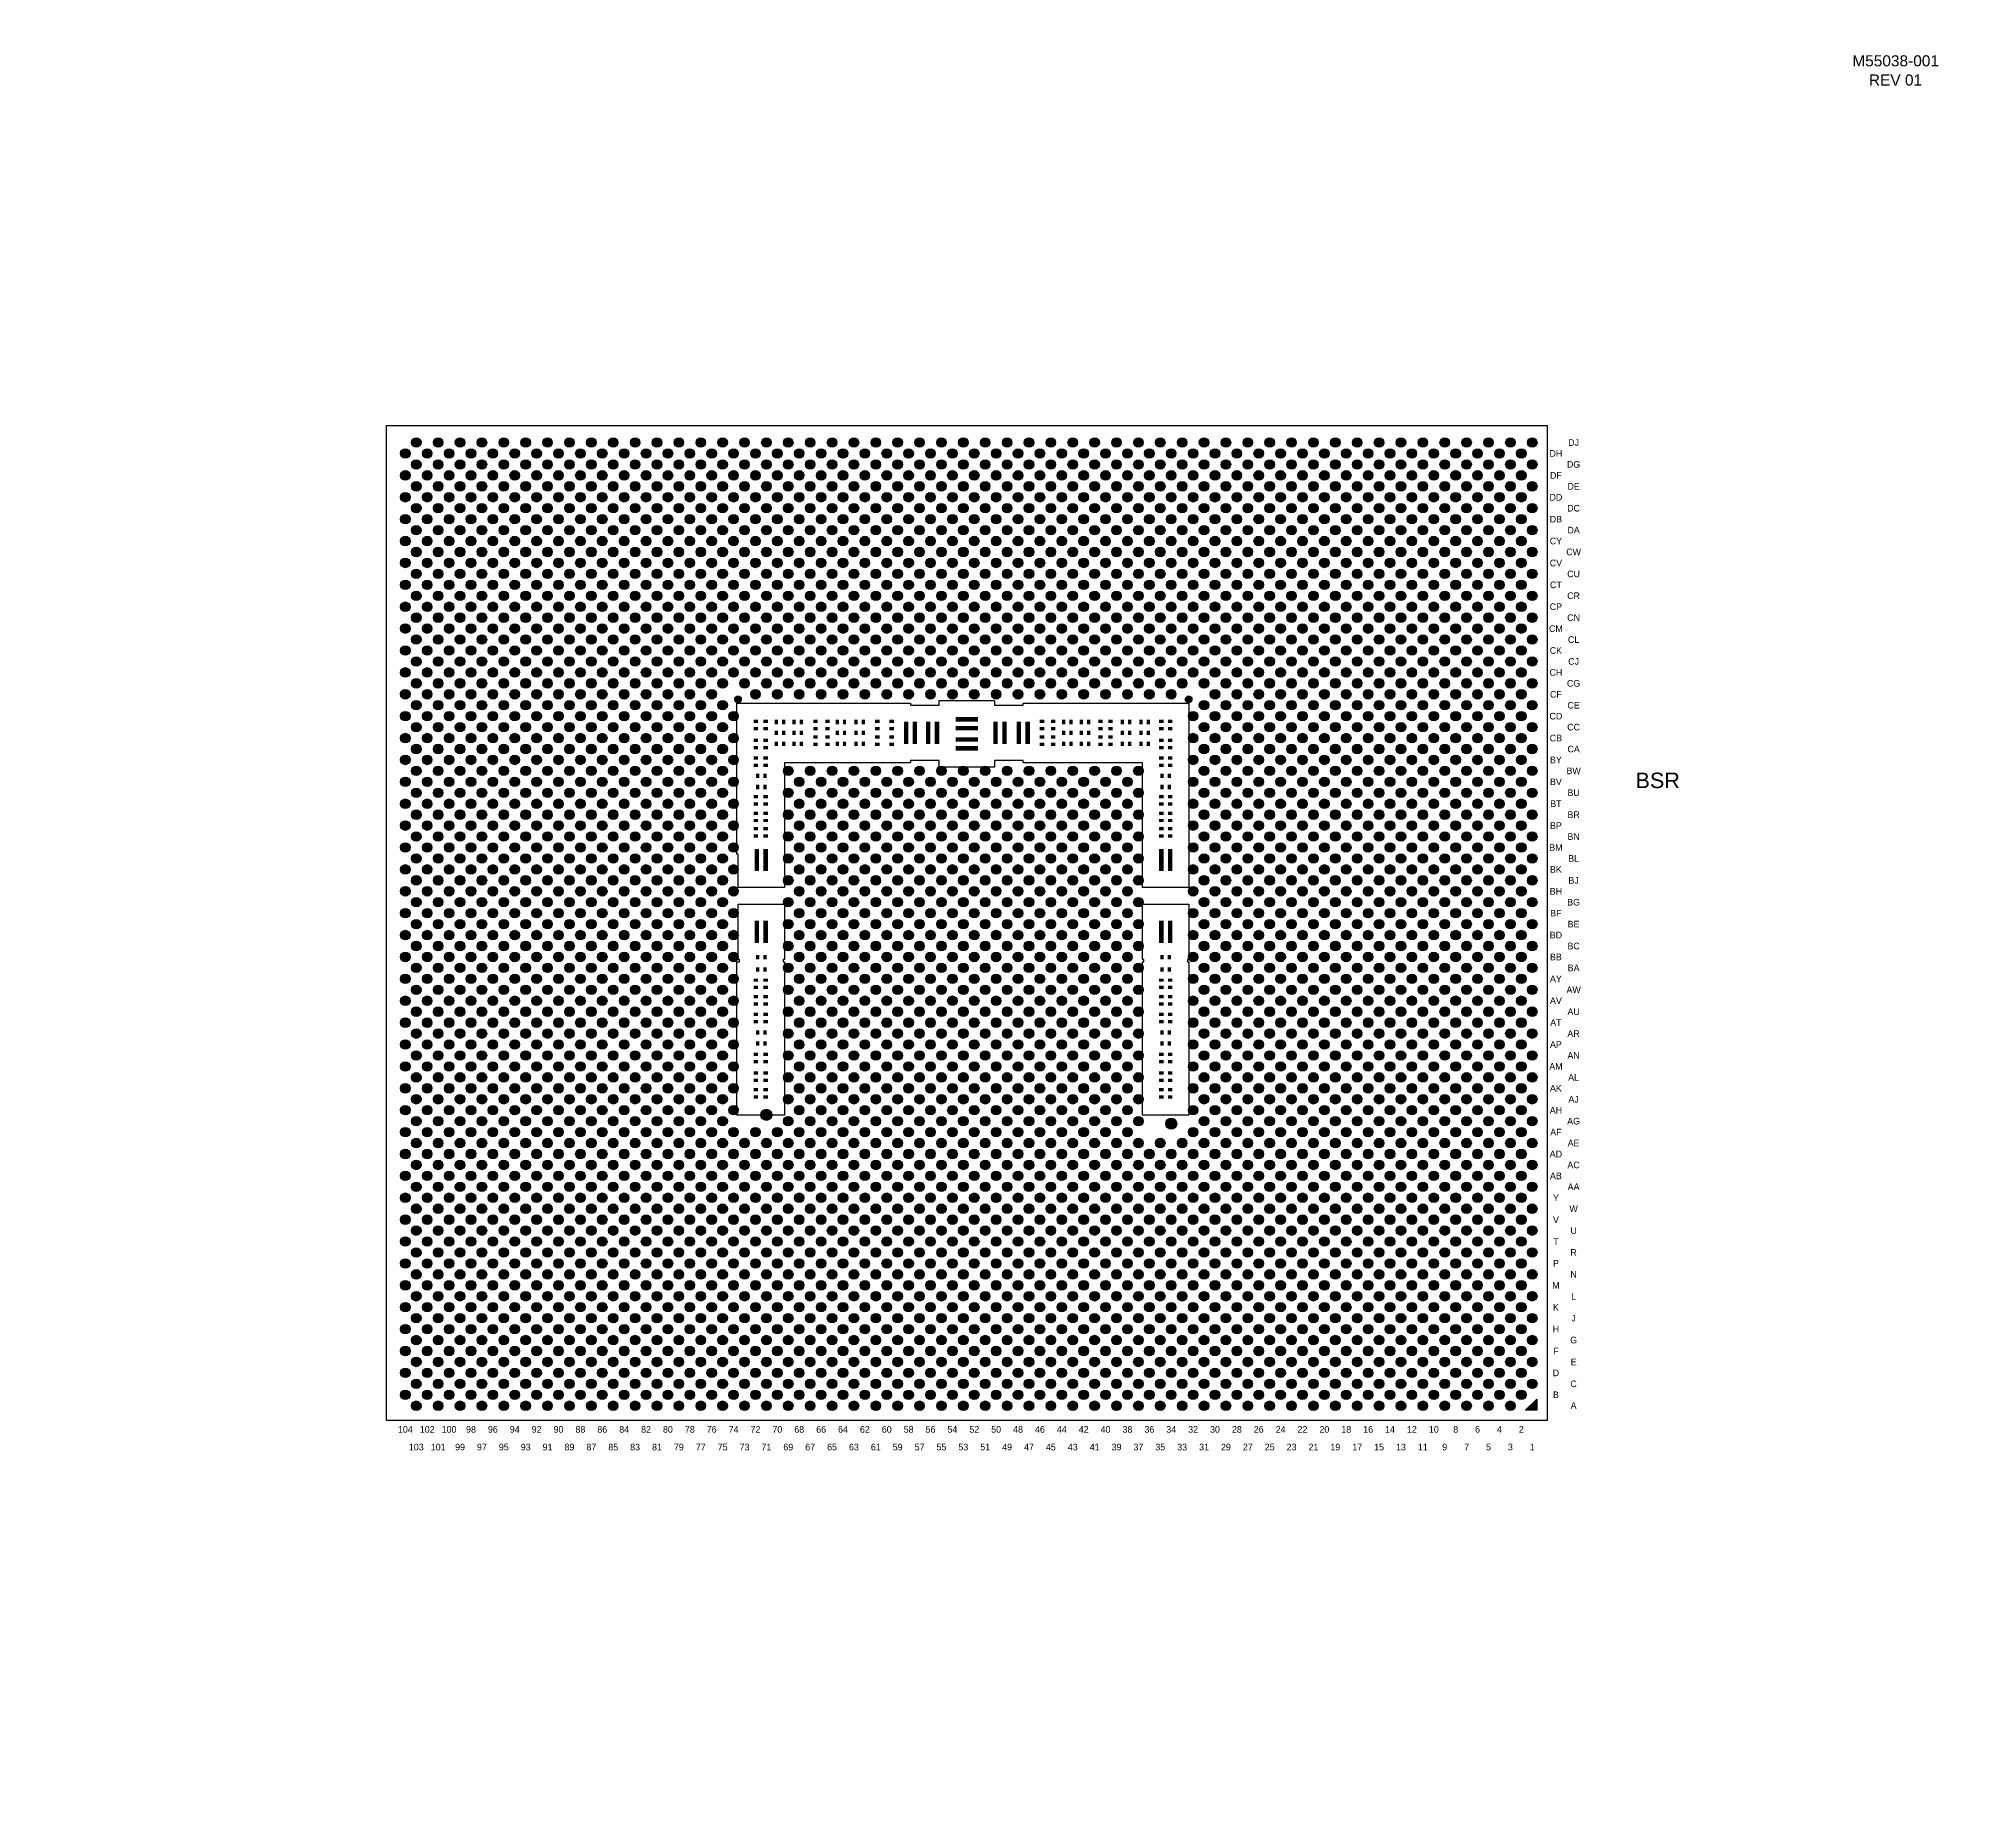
# Model space of a CAD drawing. Extents: x -42000 to 45000, y -40000 to 40000.
import ezdxf
from ezdxf.enums import TextEntityAlignment as Align

# ---------------------------------------------------------------- set-up
doc = ezdxf.new("R2010")
doc.units = 0
doc.header["$MEASUREMENT"] = 0
for name, color, linetype in [('jigstreet', 7, 'Continuous'), ('PHOTOPLOT', 104, 'CONTINUOUS'), ('PIN_NOTATIONS', 221, 'CONTINUOUS'), ('PKG_OUTLINE', 81, 'CONTINUOUS'), ('SOLDERMASK_PADS_BTM', 12, 'CONTINUOUS'), ('TEXT_BSR', 30, 'CONTINUOUS')]:
    doc.layers.add(name, color=color, linetype=linetype)
doc.styles.add('ARIAL', font='arial.ttf')
doc.styles.add('VF_STD', font='txt')

msp = doc.modelspace()

# ---------------------------------------------------------------- texts
at = {"layer": 'PHOTOPLOT', "style": 'ARIAL'}
for s, p in [('M55038-001', (42020, 38590)), ('REV 01', (42013, 37723))]:
    msp.add_text(s, height=500, dxfattribs=at).set_placement(p, align=Align.BOTTOM_CENTER)
at = {"layer": 'PIN_NOTATIONS', "style": 'VF_STD'}
for s, p in [('DJ', (27450, 21728)), ('DH', (26650, 21233)), ('DG', (27450, 20738)), ('DF', (26650, 20243)), ('DD', (26650, 19253)), ('DE', (27450, 19748)), ('DB', (26650, 18263)), ('DC', (27450, 18758)), ('CY', (26650, 17273)), ('DA', (27450, 17768)), ('CW', (27450, 16778)), ('CV', (26650, 16283)), ('CU', (27450, 15788)), ('CT', (26650, 15293)), ('CR', (27450, 14798)), ('CP', (26650, 14303)), ('CN', (27450, 13808)), ('CM', (26650, 13313)), ('CK', (26650, 12323)), ('CL', (27450, 12818)), ('CH', (26650, 11333)), ('CJ', (27450, 11828)), ('CF', (26650, 10343)), ('CG', (27450, 10838)), ('CE', (27450, 9848)), ('CD', (26650, 9353)), ('CC', (27450, 8858)), ('CB', (26650, 8363)), ('CA', (27450, 7868)), ('BY', (26650, 7374)), ('BW', (27450, 6879)), ('BV', (26650, 6384)), ('BT', (26650, 5394)), ('BU', (27450, 5889)), ('BP', (26650, 4404)), ('BR', (27450, 4899)), ('BM', (26650, 3414)), ('BN', (27450, 3909)), ('BL', (27450, 2919)), ('BK', (26650, 2424)), ('BJ', (27450, 1929)), ('BH', (26650, 1434)), ('BG', (27450, 939)), ('BF', (26650, 444)), ('BE', (27450, -51)), ('BD', (26650, -546)), ('BB', (26650, -1536)), ('BC', (27450, -1041)), ('AY', (26650, -2526)), ('BA', (27450, -2031)), ('AV', (26650, -3516)), ('AW', (27450, -3021)), ('AU', (27450, -4011)), ('AT', (26650, -4506)), ('AR', (27450, -5001)), ('AP', (26650, -5496)), ('AN', (27450, -5991)), ('AM', (26650, -6486)), ('AL', (27450, -6981)), ('AK', (26650, -7476)), ('AJ', (27450, -7971)), ('AH', (26650, -8466)), ('AF', (26650, -9456)), ('AG', (27450, -8961)), ('AD', (26650, -10446)), ('AE', (27450, -9951)), ('AB', (26650, -11436)), ('AC', (27450, -10941)), ('AA', (27450, -11930)), ('Y', (26650, -12425)), ('W', (27450, -12920)), ('V', (26650, -13415)), ('U', (27450, -13910)), ('T', (26650, -14405)), ('R', (27450, -14900)), ('P', (26650, -15395)), ('M', (26650, -16385)), ('N', (27450, -15890)), ('K', (26650, -17375)), ('L', (27450, -16880)), ('H', (26650, -18365)), ('J', (27450, -17870)), ('G', (27450, -18860)), ('F', (26650, -19355)), ('E', (27450, -19850)), ('D', (26650, -20345)), ('C', (27450, -20840)), ('B', (26650, -21335)), ('A', (27450, -21830)), ('104', (-25402, -22900)), ('102', (-24412, -22900)), ('100', (-23423, -22900)), ('98', (-22433, -22900)), ('96', (-21443, -22900)), ('94', (-20453, -22900)), ('92', (-19463, -22900)), ('90', (-18473, -22900)), ('88', (-17483, -22900)), ('86', (-16493, -22900)), ('84', (-15503, -22900)), ('82', (-14513, -22900)), ('80', (-13523, -22900)), ('78', (-12533, -22900)), ('76', (-11543, -22900)), ('74', (-10553, -22900)), ('72', (-9563, -22900)), ('70', (-8573, -22900)), ('68', (-7583, -22900)), ('66', (-6593, -22900)), ('64', (-5603, -22900)), ('62', (-4613, -22900)), ('60', (-3624, -22900)), ('58', (-2634, -22900)), ('56', (-1644, -22900)), ('54', (-654, -22900)), ('52', (336, -22900)), ('50', (1326, -22900)), ('48', (2316, -22900)), ('46', (3306, -22900)), ('44', (4296, -22900)), ('42', (5286, -22900)), ('40', (6276, -22900)), ('38', (7266, -22900)), ('36', (8256, -22900)), ('34', (9246, -22900)), ('32', (10236, -22900)), ('30', (11226, -22900)), ('28', (12216, -22900)), ('26', (13206, -22900)), ('24', (14196, -22900)), ('22', (15186, -22900)), ('20', (16175, -22900)), ('18', (17165, -22900)), ('16', (18155, -22900)), ('14', (19145, -22900)), ('12', (20135, -22900)), ('10', (21125, -22900)), ('8', (22115, -22900)), ('6', (23105, -22900)), ('4', (24095, -22900)), ('2', (25085, -22900)), ('103', (-24907, -23700)), ('101', (-23918, -23700)), ('99', (-22928, -23700)), ('97', (-21938, -23700)), ('95', (-20948, -23700)), ('93', (-19958, -23700)), ('91', (-18968, -23700)), ('89', (-17978, -23700)), ('87', (-16988, -23700)), ('85', (-15998, -23700)), ('83', (-15008, -23700)), ('81', (-14018, -23700)), ('79', (-13028, -23700)), ('77', (-12038, -23700)), ('75', (-11048, -23700)), ('73', (-10058, -23700)), ('71', (-9068, -23700)), ('69', (-8078, -23700)), ('67', (-7088, -23700)), ('65', (-6098, -23700)), ('63', (-5108, -23700)), ('61', (-4118, -23700)), ('59', (-3129, -23700)), ('57', (-2139, -23700)), ('55', (-1149, -23700)), ('53', (-159, -23700)), ('51', (831, -23700)), ('49', (1821, -23700)), ('47', (2811, -23700)), ('45', (3801, -23700)), ('43', (4791, -23700)), ('41', (5781, -23700)), ('39', (6771, -23700)), ('37', (7761, -23700)), ('35', (8751, -23700)), ('33', (9741, -23700)), ('31', (10731, -23700)), ('29', (11721, -23700)), ('27', (12711, -23700)), ('25', (13701, -23700)), ('23', (14691, -23700)), ('21', (15680, -23700)), ('19', (16670, -23700)), ('17', (17660, -23700)), ('15', (18650, -23700)), ('13', (19640, -23700)), ('11', (20630, -23700)), ('9', (21620, -23700)), ('7', (22610, -23700)), ('5', (23600, -23700)), ('3', (24590, -23700)), ('1', (25580, -23700))]:
    msp.add_text(s, height=300, dxfattribs=at).set_placement(p, align=Align.MIDDLE_CENTER)
at = {"layer": 'TEXT_BSR', "style": 'ARIAL'}
msp.add_text('BSR', height=700, dxfattribs=at).set_placement((30250, 6450), align=Align.MIDDLE_LEFT)

# ---------------------------------------------------------------- hatches: boundary and pattern name
at = {"layer": 'SOLDERMASK_PADS_BTM'}
h = msp.add_hatch(color=256, dxfattribs=at)
edge = h.paths.add_edge_path()
edge.add_arc((-24907, 21728), 215, 0, 360, ccw=False)
h = msp.add_hatch(color=256, dxfattribs=at)
edge = h.paths.add_edge_path()
edge.add_arc((-23918, 21728), 215, 0, 360, ccw=False)
h = msp.add_hatch(color=256, dxfattribs=at)
edge = h.paths.add_edge_path()
edge.add_arc((-22928, 21728), 215, 0, 360, ccw=False)
h = msp.add_hatch(color=256, dxfattribs=at)
edge = h.paths.add_edge_path()
edge.add_arc((-21938, 21728), 215, 0, 360, ccw=False)
h = msp.add_hatch(color=256, dxfattribs=at)
edge = h.paths.add_edge_path()
edge.add_arc((-20948, 21728), 215, 0, 360, ccw=False)
h = msp.add_hatch(color=256, dxfattribs=at)
edge = h.paths.add_edge_path()
edge.add_arc((-19958, 21728), 215, 0, 360, ccw=False)
h = msp.add_hatch(color=256, dxfattribs=at)
edge = h.paths.add_edge_path()
edge.add_arc((-18968, 21728), 215, 0, 360, ccw=False)
h = msp.add_hatch(color=256, dxfattribs=at)
edge = h.paths.add_edge_path()
edge.add_arc((-17978, 21728), 215, 0, 360, ccw=False)
h = msp.add_hatch(color=256, dxfattribs=at)
edge = h.paths.add_edge_path()
edge.add_arc((-16988, 21728), 215, 0, 360, ccw=False)
h = msp.add_hatch(color=256, dxfattribs=at)
edge = h.paths.add_edge_path()
edge.add_arc((-15998, 21728), 215, 0, 360, ccw=False)
h = msp.add_hatch(color=256, dxfattribs=at)
edge = h.paths.add_edge_path()
edge.add_arc((-15008, 21728), 215, 0, 360, ccw=False)
h = msp.add_hatch(color=256, dxfattribs=at)
edge = h.paths.add_edge_path()
edge.add_arc((-14018, 21728), 215, 0, 360, ccw=False)
h = msp.add_hatch(color=256, dxfattribs=at)
edge = h.paths.add_edge_path()
edge.add_arc((-13028, 21728), 215, 0, 360, ccw=False)
h = msp.add_hatch(color=256, dxfattribs=at)
edge = h.paths.add_edge_path()
edge.add_arc((-12038, 21728), 215, 0, 360, ccw=False)
h = msp.add_hatch(color=256, dxfattribs=at)
edge = h.paths.add_edge_path()
edge.add_arc((-11048, 21728), 215, 0, 360, ccw=False)
h = msp.add_hatch(color=256, dxfattribs=at)
edge = h.paths.add_edge_path()
edge.add_arc((-10058, 21728), 215, 0, 360, ccw=False)
h = msp.add_hatch(color=256, dxfattribs=at)
edge = h.paths.add_edge_path()
edge.add_arc((-9068, 21728), 215, 0, 360, ccw=False)
h = msp.add_hatch(color=256, dxfattribs=at)
edge = h.paths.add_edge_path()
edge.add_arc((-8078, 21728), 215, 0, 360, ccw=False)
h = msp.add_hatch(color=256, dxfattribs=at)
edge = h.paths.add_edge_path()
edge.add_arc((-7088, 21728), 215, 0, 360, ccw=False)
h = msp.add_hatch(color=256, dxfattribs=at)
edge = h.paths.add_edge_path()
edge.add_arc((-6098, 21728), 215, 0, 360, ccw=False)
h = msp.add_hatch(color=256, dxfattribs=at)
edge = h.paths.add_edge_path()
edge.add_arc((-5108, 21728), 215, 0, 360, ccw=False)
h = msp.add_hatch(color=256, dxfattribs=at)
edge = h.paths.add_edge_path()
edge.add_arc((-4118, 21728), 215, 0, 360, ccw=False)
h = msp.add_hatch(color=256, dxfattribs=at)
edge = h.paths.add_edge_path()
edge.add_arc((-3129, 21728), 215, 0, 360, ccw=False)
h = msp.add_hatch(color=256, dxfattribs=at)
edge = h.paths.add_edge_path()
edge.add_arc((-2139, 21728), 215, 0, 360, ccw=False)
h = msp.add_hatch(color=256, dxfattribs=at)
edge = h.paths.add_edge_path()
edge.add_arc((-1149, 21728), 215, 0, 360, ccw=False)
h = msp.add_hatch(color=256, dxfattribs=at)
edge = h.paths.add_edge_path()
edge.add_arc((-159, 21728), 215, 0, 360, ccw=False)
h = msp.add_hatch(color=256, dxfattribs=at)
edge = h.paths.add_edge_path()
edge.add_arc((831, 21728), 215, 0, 360, ccw=False)
h = msp.add_hatch(color=256, dxfattribs=at)
edge = h.paths.add_edge_path()
edge.add_arc((1821, 21728), 215, 0, 360, ccw=False)
h = msp.add_hatch(color=256, dxfattribs=at)
edge = h.paths.add_edge_path()
edge.add_arc((2811, 21728), 215, 0, 360, ccw=False)
h = msp.add_hatch(color=256, dxfattribs=at)
edge = h.paths.add_edge_path()
edge.add_arc((3801, 21728), 215, 0, 360, ccw=False)
h = msp.add_hatch(color=256, dxfattribs=at)
edge = h.paths.add_edge_path()
edge.add_arc((4791, 21728), 215, 0, 360, ccw=False)
h = msp.add_hatch(color=256, dxfattribs=at)
edge = h.paths.add_edge_path()
edge.add_arc((5781, 21728), 215, 0, 360, ccw=False)
h = msp.add_hatch(color=256, dxfattribs=at)
edge = h.paths.add_edge_path()
edge.add_arc((6771, 21728), 215, 0, 360, ccw=False)
h = msp.add_hatch(color=256, dxfattribs=at)
edge = h.paths.add_edge_path()
edge.add_arc((7761, 21728), 215, 0, 360, ccw=False)
h = msp.add_hatch(color=256, dxfattribs=at)
edge = h.paths.add_edge_path()
edge.add_arc((8751, 21728), 215, 0, 360, ccw=False)
h = msp.add_hatch(color=256, dxfattribs=at)
edge = h.paths.add_edge_path()
edge.add_arc((9741, 21728), 215, 0, 360, ccw=False)
h = msp.add_hatch(color=256, dxfattribs=at)
edge = h.paths.add_edge_path()
edge.add_arc((10731, 21728), 215, 0, 360, ccw=False)
h = msp.add_hatch(color=256, dxfattribs=at)
edge = h.paths.add_edge_path()
edge.add_arc((11721, 21728), 215, 0, 360, ccw=False)
h = msp.add_hatch(color=256, dxfattribs=at)
edge = h.paths.add_edge_path()
edge.add_arc((12711, 21728), 215, 0, 360, ccw=False)
h = msp.add_hatch(color=256, dxfattribs=at)
edge = h.paths.add_edge_path()
edge.add_arc((13701, 21728), 215, 0, 360, ccw=False)
h = msp.add_hatch(color=256, dxfattribs=at)
edge = h.paths.add_edge_path()
edge.add_arc((14691, 21728), 215, 0, 360, ccw=False)
h = msp.add_hatch(color=256, dxfattribs=at)
edge = h.paths.add_edge_path()
edge.add_arc((15680, 21728), 215, 0, 360, ccw=False)
h = msp.add_hatch(color=256, dxfattribs=at)
edge = h.paths.add_edge_path()
edge.add_arc((16670, 21728), 215, 0, 360, ccw=False)
h = msp.add_hatch(color=256, dxfattribs=at)
edge = h.paths.add_edge_path()
edge.add_arc((17660, 21728), 215, 0, 360, ccw=False)
h = msp.add_hatch(color=256, dxfattribs=at)
edge = h.paths.add_edge_path()
edge.add_arc((18650, 21728), 215, 0, 360, ccw=False)
h = msp.add_hatch(color=256, dxfattribs=at)
edge = h.paths.add_edge_path()
edge.add_arc((19640, 21728), 215, 0, 360, ccw=False)
h = msp.add_hatch(color=256, dxfattribs=at)
edge = h.paths.add_edge_path()
edge.add_arc((20630, 21728), 215, 0, 360, ccw=False)
h = msp.add_hatch(color=256, dxfattribs=at)
edge = h.paths.add_edge_path()
edge.add_arc((21620, 21728), 215, 0, 360, ccw=False)
h = msp.add_hatch(color=256, dxfattribs=at)
edge = h.paths.add_edge_path()
edge.add_arc((22610, 21728), 215, 0, 360, ccw=False)
h = msp.add_hatch(color=256, dxfattribs=at)
edge = h.paths.add_edge_path()
edge.add_arc((23600, 21728), 215, 0, 360, ccw=False)
h = msp.add_hatch(color=256, dxfattribs=at)
edge = h.paths.add_edge_path()
edge.add_arc((24590, 21728), 215, 0, 360, ccw=False)
h = msp.add_hatch(color=256, dxfattribs=at)
edge = h.paths.add_edge_path()
edge.add_arc((25580, 21728), 215, 0, 360, ccw=False)
h = msp.add_hatch(color=256, dxfattribs=at)
edge = h.paths.add_edge_path()
edge.add_arc((-25402, 21233), 215, 0, 360, ccw=False)
h = msp.add_hatch(color=256, dxfattribs=at)
edge = h.paths.add_edge_path()
edge.add_arc((-24907, 20738), 215, 0, 360, ccw=False)
h = msp.add_hatch(color=256, dxfattribs=at)
edge = h.paths.add_edge_path()
edge.add_arc((-24412, 21233), 215, 0, 360, ccw=False)
h = msp.add_hatch(color=256, dxfattribs=at)
edge = h.paths.add_edge_path()
edge.add_arc((-23918, 20738), 215, 0, 360, ccw=False)
h = msp.add_hatch(color=256, dxfattribs=at)
edge = h.paths.add_edge_path()
edge.add_arc((-23423, 21233), 215, 0, 360, ccw=False)
h = msp.add_hatch(color=256, dxfattribs=at)
edge = h.paths.add_edge_path()
edge.add_arc((-22928, 20738), 215, 0, 360, ccw=False)
h = msp.add_hatch(color=256, dxfattribs=at)
edge = h.paths.add_edge_path()
edge.add_arc((-22433, 21233), 215, 0, 360, ccw=False)
h = msp.add_hatch(color=256, dxfattribs=at)
edge = h.paths.add_edge_path()
edge.add_arc((-21938, 20738), 215, 0, 360, ccw=False)
h = msp.add_hatch(color=256, dxfattribs=at)
edge = h.paths.add_edge_path()
edge.add_arc((-21443, 21233), 215, 0, 360, ccw=False)
h = msp.add_hatch(color=256, dxfattribs=at)
edge = h.paths.add_edge_path()
edge.add_arc((-20948, 20738), 215, 0, 360, ccw=False)
h = msp.add_hatch(color=256, dxfattribs=at)
edge = h.paths.add_edge_path()
edge.add_arc((-20453, 21233), 215, 0, 360, ccw=False)
h = msp.add_hatch(color=256, dxfattribs=at)
edge = h.paths.add_edge_path()
edge.add_arc((-19958, 20738), 215, 0, 360, ccw=False)
h = msp.add_hatch(color=256, dxfattribs=at)
edge = h.paths.add_edge_path()
edge.add_arc((-19463, 21233), 215, 0, 360, ccw=False)
h = msp.add_hatch(color=256, dxfattribs=at)
edge = h.paths.add_edge_path()
edge.add_arc((-18968, 20738), 215, 0, 360, ccw=False)
h = msp.add_hatch(color=256, dxfattribs=at)
edge = h.paths.add_edge_path()
edge.add_arc((-18473, 21233), 215, 0, 360, ccw=False)
h = msp.add_hatch(color=256, dxfattribs=at)
edge = h.paths.add_edge_path()
edge.add_arc((-17978, 20738), 215, 0, 360, ccw=False)
h = msp.add_hatch(color=256, dxfattribs=at)
edge = h.paths.add_edge_path()
edge.add_arc((-17483, 21233), 215, 0, 360, ccw=False)
h = msp.add_hatch(color=256, dxfattribs=at)
edge = h.paths.add_edge_path()
edge.add_arc((-16988, 20738), 215, 0, 360, ccw=False)
h = msp.add_hatch(color=256, dxfattribs=at)
edge = h.paths.add_edge_path()
edge.add_arc((-16493, 21233), 215, 0, 360, ccw=False)
h = msp.add_hatch(color=256, dxfattribs=at)
edge = h.paths.add_edge_path()
edge.add_arc((-15998, 20738), 215, 0, 360, ccw=False)
h = msp.add_hatch(color=256, dxfattribs=at)
edge = h.paths.add_edge_path()
edge.add_arc((-15503, 21233), 215, 0, 360, ccw=False)
h = msp.add_hatch(color=256, dxfattribs=at)
edge = h.paths.add_edge_path()
edge.add_arc((-15008, 20738), 215, 0, 360, ccw=False)
h = msp.add_hatch(color=256, dxfattribs=at)
edge = h.paths.add_edge_path()
edge.add_arc((-14513, 21233), 215, 0, 360, ccw=False)
h = msp.add_hatch(color=256, dxfattribs=at)
edge = h.paths.add_edge_path()
edge.add_arc((-14018, 20738), 215, 0, 360, ccw=False)
h = msp.add_hatch(color=256, dxfattribs=at)
edge = h.paths.add_edge_path()
edge.add_arc((-13523, 21233), 215, 0, 360, ccw=False)
h = msp.add_hatch(color=256, dxfattribs=at)
edge = h.paths.add_edge_path()
edge.add_arc((-13028, 20738), 215, 0, 360, ccw=False)
h = msp.add_hatch(color=256, dxfattribs=at)
edge = h.paths.add_edge_path()
edge.add_arc((-12533, 21233), 215, 0, 360, ccw=False)
h = msp.add_hatch(color=256, dxfattribs=at)
edge = h.paths.add_edge_path()
edge.add_arc((-12038, 20738), 215, 0, 360, ccw=False)
h = msp.add_hatch(color=256, dxfattribs=at)
edge = h.paths.add_edge_path()
edge.add_arc((-11543, 21233), 215, 0, 360, ccw=False)
h = msp.add_hatch(color=256, dxfattribs=at)
edge = h.paths.add_edge_path()
edge.add_arc((-11048, 20738), 215, 0, 360, ccw=False)
h = msp.add_hatch(color=256, dxfattribs=at)
edge = h.paths.add_edge_path()
edge.add_arc((-10553, 21233), 215, 0, 360, ccw=False)
h = msp.add_hatch(color=256, dxfattribs=at)
edge = h.paths.add_edge_path()
edge.add_arc((-10058, 20738), 215, 0, 360, ccw=False)
h = msp.add_hatch(color=256, dxfattribs=at)
edge = h.paths.add_edge_path()
edge.add_arc((-9563, 21233), 215, 0, 360, ccw=False)
h = msp.add_hatch(color=256, dxfattribs=at)
edge = h.paths.add_edge_path()
edge.add_arc((-9068, 20738), 215, 0, 360, ccw=False)
h = msp.add_hatch(color=256, dxfattribs=at)
edge = h.paths.add_edge_path()
edge.add_arc((-8573, 21233), 215, 0, 360, ccw=False)
h = msp.add_hatch(color=256, dxfattribs=at)
edge = h.paths.add_edge_path()
edge.add_arc((-8078, 20738), 215, 0, 360, ccw=False)
h = msp.add_hatch(color=256, dxfattribs=at)
edge = h.paths.add_edge_path()
edge.add_arc((-7583, 21233), 215, 0, 360, ccw=False)
h = msp.add_hatch(color=256, dxfattribs=at)
edge = h.paths.add_edge_path()
edge.add_arc((-7088, 20738), 215, 0, 360, ccw=False)
h = msp.add_hatch(color=256, dxfattribs=at)
edge = h.paths.add_edge_path()
edge.add_arc((-6593, 21233), 215, 0, 360, ccw=False)
h = msp.add_hatch(color=256, dxfattribs=at)
edge = h.paths.add_edge_path()
edge.add_arc((-6098, 20738), 215, 0, 360, ccw=False)
h = msp.add_hatch(color=256, dxfattribs=at)
edge = h.paths.add_edge_path()
edge.add_arc((-5603, 21233), 215, 0, 360, ccw=False)
h = msp.add_hatch(color=256, dxfattribs=at)
edge = h.paths.add_edge_path()
edge.add_arc((-5108, 20738), 215, 0, 360, ccw=False)
h = msp.add_hatch(color=256, dxfattribs=at)
edge = h.paths.add_edge_path()
edge.add_arc((-4613, 21233), 215, 0, 360, ccw=False)
h = msp.add_hatch(color=256, dxfattribs=at)
edge = h.paths.add_edge_path()
edge.add_arc((-4118, 20738), 215, 0, 360, ccw=False)
h = msp.add_hatch(color=256, dxfattribs=at)
edge = h.paths.add_edge_path()
edge.add_arc((-3624, 21233), 215, 0, 360, ccw=False)
h = msp.add_hatch(color=256, dxfattribs=at)
edge = h.paths.add_edge_path()
edge.add_arc((-3129, 20738), 215, 0, 360, ccw=False)
h = msp.add_hatch(color=256, dxfattribs=at)
edge = h.paths.add_edge_path()
edge.add_arc((-2634, 21233), 215, 0, 360, ccw=False)
h = msp.add_hatch(color=256, dxfattribs=at)
edge = h.paths.add_edge_path()
edge.add_arc((-2139, 20738), 215, 0, 360, ccw=False)
h = msp.add_hatch(color=256, dxfattribs=at)
edge = h.paths.add_edge_path()
edge.add_arc((-1644, 21233), 215, 0, 360, ccw=False)
h = msp.add_hatch(color=256, dxfattribs=at)
edge = h.paths.add_edge_path()
edge.add_arc((-1149, 20738), 215, 0, 360, ccw=False)
h = msp.add_hatch(color=256, dxfattribs=at)
edge = h.paths.add_edge_path()
edge.add_arc((-654, 21233), 215, 0, 360, ccw=False)
h = msp.add_hatch(color=256, dxfattribs=at)
edge = h.paths.add_edge_path()
edge.add_arc((-159, 20738), 215, 0, 360, ccw=False)
h = msp.add_hatch(color=256, dxfattribs=at)
edge = h.paths.add_edge_path()
edge.add_arc((336, 21233), 215, 0, 360, ccw=False)
h = msp.add_hatch(color=256, dxfattribs=at)
edge = h.paths.add_edge_path()
edge.add_arc((831, 20738), 215, 0, 360, ccw=False)
h = msp.add_hatch(color=256, dxfattribs=at)
edge = h.paths.add_edge_path()
edge.add_arc((1326, 21233), 215, 0, 360, ccw=False)
h = msp.add_hatch(color=256, dxfattribs=at)
edge = h.paths.add_edge_path()
edge.add_arc((1821, 20738), 215, 0, 360, ccw=False)
h = msp.add_hatch(color=256, dxfattribs=at)
edge = h.paths.add_edge_path()
edge.add_arc((2316, 21233), 215, 0, 360, ccw=False)
h = msp.add_hatch(color=256, dxfattribs=at)
edge = h.paths.add_edge_path()
edge.add_arc((2811, 20738), 215, 0, 360, ccw=False)
h = msp.add_hatch(color=256, dxfattribs=at)
edge = h.paths.add_edge_path()
edge.add_arc((3306, 21233), 215, 0, 360, ccw=False)
h = msp.add_hatch(color=256, dxfattribs=at)
edge = h.paths.add_edge_path()
edge.add_arc((3801, 20738), 215, 0, 360, ccw=False)
h = msp.add_hatch(color=256, dxfattribs=at)
edge = h.paths.add_edge_path()
edge.add_arc((4296, 21233), 215, 0, 360, ccw=False)
h = msp.add_hatch(color=256, dxfattribs=at)
edge = h.paths.add_edge_path()
edge.add_arc((4791, 20738), 215, 0, 360, ccw=False)
h = msp.add_hatch(color=256, dxfattribs=at)
edge = h.paths.add_edge_path()
edge.add_arc((5286, 21233), 215, 0, 360, ccw=False)
h = msp.add_hatch(color=256, dxfattribs=at)
edge = h.paths.add_edge_path()
edge.add_arc((5781, 20738), 215, 0, 360, ccw=False)
h = msp.add_hatch(color=256, dxfattribs=at)
edge = h.paths.add_edge_path()
edge.add_arc((6276, 21233), 215, 0, 360, ccw=False)
h = msp.add_hatch(color=256, dxfattribs=at)
edge = h.paths.add_edge_path()
edge.add_arc((6771, 20738), 215, 0, 360, ccw=False)
h = msp.add_hatch(color=256, dxfattribs=at)
edge = h.paths.add_edge_path()
edge.add_arc((7266, 21233), 215, 0, 360, ccw=False)
h = msp.add_hatch(color=256, dxfattribs=at)
edge = h.paths.add_edge_path()
edge.add_arc((7761, 20738), 215, 0, 360, ccw=False)
h = msp.add_hatch(color=256, dxfattribs=at)
edge = h.paths.add_edge_path()
edge.add_arc((8256, 21233), 215, 0, 360, ccw=False)
h = msp.add_hatch(color=256, dxfattribs=at)
edge = h.paths.add_edge_path()
edge.add_arc((8751, 20738), 215, 0, 360, ccw=False)
h = msp.add_hatch(color=256, dxfattribs=at)
edge = h.paths.add_edge_path()
edge.add_arc((9246, 21233), 215, 0, 360, ccw=False)
h = msp.add_hatch(color=256, dxfattribs=at)
edge = h.paths.add_edge_path()
edge.add_arc((9741, 20738), 215, 0, 360, ccw=False)
h = msp.add_hatch(color=256, dxfattribs=at)
edge = h.paths.add_edge_path()
edge.add_arc((10236, 21233), 215, 0, 360, ccw=False)
h = msp.add_hatch(color=256, dxfattribs=at)
edge = h.paths.add_edge_path()
edge.add_arc((10731, 20738), 215, 0, 360, ccw=False)
h = msp.add_hatch(color=256, dxfattribs=at)
edge = h.paths.add_edge_path()
edge.add_arc((11226, 21233), 215, 0, 360, ccw=False)
h = msp.add_hatch(color=256, dxfattribs=at)
edge = h.paths.add_edge_path()
edge.add_arc((11721, 20738), 215, 0, 360, ccw=False)
h = msp.add_hatch(color=256, dxfattribs=at)
edge = h.paths.add_edge_path()
edge.add_arc((12216, 21233), 215, 0, 360, ccw=False)
h = msp.add_hatch(color=256, dxfattribs=at)
edge = h.paths.add_edge_path()
edge.add_arc((12711, 20738), 215, 0, 360, ccw=False)
h = msp.add_hatch(color=256, dxfattribs=at)
edge = h.paths.add_edge_path()
edge.add_arc((13206, 21233), 215, 0, 360, ccw=False)
h = msp.add_hatch(color=256, dxfattribs=at)
edge = h.paths.add_edge_path()
edge.add_arc((13701, 20738), 215, 0, 360, ccw=False)
h = msp.add_hatch(color=256, dxfattribs=at)
edge = h.paths.add_edge_path()
edge.add_arc((14196, 21233), 215, 0, 360, ccw=False)
h = msp.add_hatch(color=256, dxfattribs=at)
edge = h.paths.add_edge_path()
edge.add_arc((14691, 20738), 215, 0, 360, ccw=False)
h = msp.add_hatch(color=256, dxfattribs=at)
edge = h.paths.add_edge_path()
edge.add_arc((15186, 21233), 215, 0, 360, ccw=False)
h = msp.add_hatch(color=256, dxfattribs=at)
edge = h.paths.add_edge_path()
edge.add_arc((15680, 20738), 215, 0, 360, ccw=False)
h = msp.add_hatch(color=256, dxfattribs=at)
edge = h.paths.add_edge_path()
edge.add_arc((16175, 21233), 215, 0, 360, ccw=False)
h = msp.add_hatch(color=256, dxfattribs=at)
edge = h.paths.add_edge_path()
edge.add_arc((16670, 20738), 215, 0, 360, ccw=False)
h = msp.add_hatch(color=256, dxfattribs=at)
edge = h.paths.add_edge_path()
edge.add_arc((17165, 21233), 215, 0, 360, ccw=False)
h = msp.add_hatch(color=256, dxfattribs=at)
edge = h.paths.add_edge_path()
edge.add_arc((17660, 20738), 215, 0, 360, ccw=False)
h = msp.add_hatch(color=256, dxfattribs=at)
edge = h.paths.add_edge_path()
edge.add_arc((18155, 21233), 215, 0, 360, ccw=False)
h = msp.add_hatch(color=256, dxfattribs=at)
edge = h.paths.add_edge_path()
edge.add_arc((18650, 20738), 215, 0, 360, ccw=False)
h = msp.add_hatch(color=256, dxfattribs=at)
edge = h.paths.add_edge_path()
edge.add_arc((19145, 21233), 215, 0, 360, ccw=False)
h = msp.add_hatch(color=256, dxfattribs=at)
edge = h.paths.add_edge_path()
edge.add_arc((19640, 20738), 215, 0, 360, ccw=False)
h = msp.add_hatch(color=256, dxfattribs=at)
edge = h.paths.add_edge_path()
edge.add_arc((20135, 21233), 215, 0, 360, ccw=False)
h = msp.add_hatch(color=256, dxfattribs=at)
edge = h.paths.add_edge_path()
edge.add_arc((20630, 20738), 215, 0, 360, ccw=False)
h = msp.add_hatch(color=256, dxfattribs=at)
edge = h.paths.add_edge_path()
edge.add_arc((21125, 21233), 215, 0, 360, ccw=False)
h = msp.add_hatch(color=256, dxfattribs=at)
edge = h.paths.add_edge_path()
edge.add_arc((21620, 20738), 215, 0, 360, ccw=False)
h = msp.add_hatch(color=256, dxfattribs=at)
edge = h.paths.add_edge_path()
edge.add_arc((22115, 21233), 215, 0, 360, ccw=False)
h = msp.add_hatch(color=256, dxfattribs=at)
edge = h.paths.add_edge_path()
edge.add_arc((22610, 20738), 215, 0, 360, ccw=False)
h = msp.add_hatch(color=256, dxfattribs=at)
edge = h.paths.add_edge_path()
edge.add_arc((23105, 21233), 215, 0, 360, ccw=False)
h = msp.add_hatch(color=256, dxfattribs=at)
edge = h.paths.add_edge_path()
edge.add_arc((23600, 20738), 215, 0, 360, ccw=False)
h = msp.add_hatch(color=256, dxfattribs=at)
edge = h.paths.add_edge_path()
edge.add_arc((24095, 21233), 215, 0, 360, ccw=False)
h = msp.add_hatch(color=256, dxfattribs=at)
edge = h.paths.add_edge_path()
edge.add_arc((24590, 20738), 215, 0, 360, ccw=False)
h = msp.add_hatch(color=256, dxfattribs=at)
edge = h.paths.add_edge_path()
edge.add_arc((25085, 21233), 215, 0, 360, ccw=False)
h = msp.add_hatch(color=256, dxfattribs=at)
edge = h.paths.add_edge_path()
edge.add_arc((25580, 20738), 215, 0, 360, ccw=False)
h = msp.add_hatch(color=256, dxfattribs=at)
edge = h.paths.add_edge_path()
edge.add_arc((-25402, 20243), 215, 0, 360, ccw=False)
h = msp.add_hatch(color=256, dxfattribs=at)
edge = h.paths.add_edge_path()
edge.add_arc((-24412, 20243), 215, 0, 360, ccw=False)
h = msp.add_hatch(color=256, dxfattribs=at)
edge = h.paths.add_edge_path()
edge.add_arc((-23423, 20243), 215, 0, 360, ccw=False)
h = msp.add_hatch(color=256, dxfattribs=at)
edge = h.paths.add_edge_path()
edge.add_arc((-22433, 20243), 215, 0, 360, ccw=False)
h = msp.add_hatch(color=256, dxfattribs=at)
edge = h.paths.add_edge_path()
edge.add_arc((-21443, 20243), 215, 0, 360, ccw=False)
h = msp.add_hatch(color=256, dxfattribs=at)
edge = h.paths.add_edge_path()
edge.add_arc((-20453, 20243), 215, 0, 360, ccw=False)
h = msp.add_hatch(color=256, dxfattribs=at)
edge = h.paths.add_edge_path()
edge.add_arc((-19463, 20243), 215, 0, 360, ccw=False)
h = msp.add_hatch(color=256, dxfattribs=at)
edge = h.paths.add_edge_path()
edge.add_arc((-18473, 20243), 215, 0, 360, ccw=False)
h = msp.add_hatch(color=256, dxfattribs=at)
edge = h.paths.add_edge_path()
edge.add_arc((-17483, 20243), 215, 0, 360, ccw=False)
h = msp.add_hatch(color=256, dxfattribs=at)
edge = h.paths.add_edge_path()
edge.add_arc((-16493, 20243), 215, 0, 360, ccw=False)
h = msp.add_hatch(color=256, dxfattribs=at)
edge = h.paths.add_edge_path()
edge.add_arc((-15503, 20243), 215, 0, 360, ccw=False)
h = msp.add_hatch(color=256, dxfattribs=at)
edge = h.paths.add_edge_path()
edge.add_arc((-14513, 20243), 215, 0, 360, ccw=False)
h = msp.add_hatch(color=256, dxfattribs=at)
edge = h.paths.add_edge_path()
edge.add_arc((-13523, 20243), 215, 0, 360, ccw=False)
h = msp.add_hatch(color=256, dxfattribs=at)
edge = h.paths.add_edge_path()
edge.add_arc((-12533, 20243), 215, 0, 360, ccw=False)
h = msp.add_hatch(color=256, dxfattribs=at)
edge = h.paths.add_edge_path()
edge.add_arc((-11543, 20243), 215, 0, 360, ccw=False)
h = msp.add_hatch(color=256, dxfattribs=at)
edge = h.paths.add_edge_path()
edge.add_arc((-10553, 20243), 215, 0, 360, ccw=False)
h = msp.add_hatch(color=256, dxfattribs=at)
edge = h.paths.add_edge_path()
edge.add_arc((-9563, 20243), 215, 0, 360, ccw=False)
h = msp.add_hatch(color=256, dxfattribs=at)
edge = h.paths.add_edge_path()
edge.add_arc((-8573, 20243), 215, 0, 360, ccw=False)
h = msp.add_hatch(color=256, dxfattribs=at)
edge = h.paths.add_edge_path()
edge.add_arc((-7583, 20243), 215, 0, 360, ccw=False)
h = msp.add_hatch(color=256, dxfattribs=at)
edge = h.paths.add_edge_path()
edge.add_arc((-6593, 20243), 215, 0, 360, ccw=False)
h = msp.add_hatch(color=256, dxfattribs=at)
edge = h.paths.add_edge_path()
edge.add_arc((-5603, 20243), 215, 0, 360, ccw=False)
h = msp.add_hatch(color=256, dxfattribs=at)
edge = h.paths.add_edge_path()
edge.add_arc((-4613, 20243), 215, 0, 360, ccw=False)
h = msp.add_hatch(color=256, dxfattribs=at)
edge = h.paths.add_edge_path()
edge.add_arc((-3624, 20243), 215, 0, 360, ccw=False)
h = msp.add_hatch(color=256, dxfattribs=at)
edge = h.paths.add_edge_path()
edge.add_arc((-2634, 20243), 215, 0, 360, ccw=False)
h = msp.add_hatch(color=256, dxfattribs=at)
edge = h.paths.add_edge_path()
edge.add_arc((-1644, 20243), 215, 0, 360, ccw=False)
h = msp.add_hatch(color=256, dxfattribs=at)
edge = h.paths.add_edge_path()
edge.add_arc((-654, 20243), 215, 0, 360, ccw=False)
h = msp.add_hatch(color=256, dxfattribs=at)
edge = h.paths.add_edge_path()
edge.add_arc((336, 20243), 215, 0, 360, ccw=False)
h = msp.add_hatch(color=256, dxfattribs=at)
edge = h.paths.add_edge_path()
edge.add_arc((1326, 20243), 215, 0, 360, ccw=False)
h = msp.add_hatch(color=256, dxfattribs=at)
edge = h.paths.add_edge_path()
edge.add_arc((2316, 20243), 215, 0, 360, ccw=False)
h = msp.add_hatch(color=256, dxfattribs=at)
edge = h.paths.add_edge_path()
edge.add_arc((3306, 20243), 215, 0, 360, ccw=False)
h = msp.add_hatch(color=256, dxfattribs=at)
edge = h.paths.add_edge_path()
edge.add_arc((4296, 20243), 215, 0, 360, ccw=False)
h = msp.add_hatch(color=256, dxfattribs=at)
edge = h.paths.add_edge_path()
edge.add_arc((5286, 20243), 215, 0, 360, ccw=False)
h = msp.add_hatch(color=256, dxfattribs=at)
edge = h.paths.add_edge_path()
edge.add_arc((6276, 20243), 215, 0, 360, ccw=False)
h = msp.add_hatch(color=256, dxfattribs=at)
edge = h.paths.add_edge_path()
edge.add_arc((7266, 20243), 215, 0, 360, ccw=False)
h = msp.add_hatch(color=256, dxfattribs=at)
edge = h.paths.add_edge_path()
edge.add_arc((8256, 20243), 215, 0, 360, ccw=False)
h = msp.add_hatch(color=256, dxfattribs=at)
edge = h.paths.add_edge_path()
edge.add_arc((9246, 20243), 215, 0, 360, ccw=False)
h = msp.add_hatch(color=256, dxfattribs=at)
edge = h.paths.add_edge_path()
edge.add_arc((10236, 20243), 215, 0, 360, ccw=False)
h = msp.add_hatch(color=256, dxfattribs=at)
edge = h.paths.add_edge_path()
edge.add_arc((11226, 20243), 215, 0, 360, ccw=False)
h = msp.add_hatch(color=256, dxfattribs=at)
edge = h.paths.add_edge_path()
edge.add_arc((12216, 20243), 215, 0, 360, ccw=False)
h = msp.add_hatch(color=256, dxfattribs=at)
edge = h.paths.add_edge_path()
edge.add_arc((13206, 20243), 215, 0, 360, ccw=False)
h = msp.add_hatch(color=256, dxfattribs=at)
edge = h.paths.add_edge_path()
edge.add_arc((14196, 20243), 215, 0, 360, ccw=False)
h = msp.add_hatch(color=256, dxfattribs=at)
edge = h.paths.add_edge_path()
edge.add_arc((15186, 20243), 215, 0, 360, ccw=False)
h = msp.add_hatch(color=256, dxfattribs=at)
edge = h.paths.add_edge_path()
edge.add_arc((16175, 20243), 215, 0, 360, ccw=False)
h = msp.add_hatch(color=256, dxfattribs=at)
edge = h.paths.add_edge_path()
edge.add_arc((17165, 20243), 215, 0, 360, ccw=False)
h = msp.add_hatch(color=256, dxfattribs=at)
edge = h.paths.add_edge_path()
edge.add_arc((18155, 20243), 215, 0, 360, ccw=False)
h = msp.add_hatch(color=256, dxfattribs=at)
edge = h.paths.add_edge_path()
edge.add_arc((19145, 20243), 215, 0, 360, ccw=False)
h = msp.add_hatch(color=256, dxfattribs=at)
edge = h.paths.add_edge_path()
edge.add_arc((20135, 20243), 215, 0, 360, ccw=False)
h = msp.add_hatch(color=256, dxfattribs=at)
edge = h.paths.add_edge_path()
edge.add_arc((21125, 20243), 215, 0, 360, ccw=False)
h = msp.add_hatch(color=256, dxfattribs=at)
edge = h.paths.add_edge_path()
edge.add_arc((22115, 20243), 215, 0, 360, ccw=False)
h = msp.add_hatch(color=256, dxfattribs=at)
edge = h.paths.add_edge_path()
edge.add_arc((23105, 20243), 215, 0, 360, ccw=False)
h = msp.add_hatch(color=256, dxfattribs=at)
edge = h.paths.add_edge_path()
edge.add_arc((24095, 20243), 215, 0, 360, ccw=False)
h = msp.add_hatch(color=256, dxfattribs=at)
edge = h.paths.add_edge_path()
edge.add_arc((25085, 20243), 215, 0, 360, ccw=False)
h = msp.add_hatch(color=256, dxfattribs=at)
edge = h.paths.add_edge_path()
edge.add_arc((-25402, 19253), 215, 0, 360, ccw=False)
h = msp.add_hatch(color=256, dxfattribs=at)
edge = h.paths.add_edge_path()
edge.add_arc((-24907, 19748), 215, 0, 360, ccw=False)
h = msp.add_hatch(color=256, dxfattribs=at)
edge = h.paths.add_edge_path()
edge.add_arc((-24412, 19253), 215, 0, 360, ccw=False)
h = msp.add_hatch(color=256, dxfattribs=at)
edge = h.paths.add_edge_path()
edge.add_arc((-23918, 19748), 215, 0, 360, ccw=False)
h = msp.add_hatch(color=256, dxfattribs=at)
edge = h.paths.add_edge_path()
edge.add_arc((-23423, 19253), 215, 0, 360, ccw=False)
h = msp.add_hatch(color=256, dxfattribs=at)
edge = h.paths.add_edge_path()
edge.add_arc((-22928, 19748), 215, 0, 360, ccw=False)
h = msp.add_hatch(color=256, dxfattribs=at)
edge = h.paths.add_edge_path()
edge.add_arc((-22433, 19253), 215, 0, 360, ccw=False)
h = msp.add_hatch(color=256, dxfattribs=at)
edge = h.paths.add_edge_path()
edge.add_arc((-21938, 19748), 215, 0, 360, ccw=False)
h = msp.add_hatch(color=256, dxfattribs=at)
edge = h.paths.add_edge_path()
edge.add_arc((-21443, 19253), 215, 0, 360, ccw=False)
h = msp.add_hatch(color=256, dxfattribs=at)
edge = h.paths.add_edge_path()
edge.add_arc((-20948, 19748), 215, 0, 360, ccw=False)
h = msp.add_hatch(color=256, dxfattribs=at)
edge = h.paths.add_edge_path()
edge.add_arc((-20453, 19253), 215, 0, 360, ccw=False)
h = msp.add_hatch(color=256, dxfattribs=at)
edge = h.paths.add_edge_path()
edge.add_arc((-19958, 19748), 215, 0, 360, ccw=False)
h = msp.add_hatch(color=256, dxfattribs=at)
edge = h.paths.add_edge_path()
edge.add_arc((-19463, 19253), 215, 0, 360, ccw=False)
h = msp.add_hatch(color=256, dxfattribs=at)
edge = h.paths.add_edge_path()
edge.add_arc((-18968, 19748), 215, 0, 360, ccw=False)
h = msp.add_hatch(color=256, dxfattribs=at)
edge = h.paths.add_edge_path()
edge.add_arc((-18473, 19253), 215, 0, 360, ccw=False)
h = msp.add_hatch(color=256, dxfattribs=at)
edge = h.paths.add_edge_path()
edge.add_arc((-17978, 19748), 215, 0, 360, ccw=False)
h = msp.add_hatch(color=256, dxfattribs=at)
edge = h.paths.add_edge_path()
edge.add_arc((-17483, 19253), 215, 0, 360, ccw=False)
h = msp.add_hatch(color=256, dxfattribs=at)
edge = h.paths.add_edge_path()
edge.add_arc((-16988, 19748), 215, 0, 360, ccw=False)
h = msp.add_hatch(color=256, dxfattribs=at)
edge = h.paths.add_edge_path()
edge.add_arc((-16493, 19253), 215, 0, 360, ccw=False)
h = msp.add_hatch(color=256, dxfattribs=at)
edge = h.paths.add_edge_path()
edge.add_arc((-15998, 19748), 215, 0, 360, ccw=False)
h = msp.add_hatch(color=256, dxfattribs=at)
edge = h.paths.add_edge_path()
edge.add_arc((-15503, 19253), 215, 0, 360, ccw=False)
h = msp.add_hatch(color=256, dxfattribs=at)
edge = h.paths.add_edge_path()
edge.add_arc((-15008, 19748), 215, 0, 360, ccw=False)
h = msp.add_hatch(color=256, dxfattribs=at)
edge = h.paths.add_edge_path()
edge.add_arc((-14513, 19253), 215, 0, 360, ccw=False)
h = msp.add_hatch(color=256, dxfattribs=at)
edge = h.paths.add_edge_path()
edge.add_arc((-14018, 19748), 215, 0, 360, ccw=False)
h = msp.add_hatch(color=256, dxfattribs=at)
edge = h.paths.add_edge_path()
edge.add_arc((-13523, 19253), 215, 0, 360, ccw=False)
h = msp.add_hatch(color=256, dxfattribs=at)
edge = h.paths.add_edge_path()
edge.add_arc((-13028, 19748), 215, 0, 360, ccw=False)
h = msp.add_hatch(color=256, dxfattribs=at)
edge = h.paths.add_edge_path()
edge.add_arc((-12533, 19253), 215, 0, 360, ccw=False)
h = msp.add_hatch(color=256, dxfattribs=at)
edge = h.paths.add_edge_path()
edge.add_arc((-12038, 19748), 215, 0, 360, ccw=False)
h = msp.add_hatch(color=256, dxfattribs=at)
edge = h.paths.add_edge_path()
edge.add_arc((-11543, 19253), 215, 0, 360, ccw=False)
h = msp.add_hatch(color=256, dxfattribs=at)
edge = h.paths.add_edge_path()
edge.add_arc((-11048, 19748), 215, 0, 360, ccw=False)
h = msp.add_hatch(color=256, dxfattribs=at)
edge = h.paths.add_edge_path()
edge.add_arc((-10553, 19253), 215, 0, 360, ccw=False)
h = msp.add_hatch(color=256, dxfattribs=at)
edge = h.paths.add_edge_path()
edge.add_arc((-10058, 19748), 215, 0, 360, ccw=False)
h = msp.add_hatch(color=256, dxfattribs=at)
edge = h.paths.add_edge_path()
edge.add_arc((-9563, 19253), 215, 0, 360, ccw=False)
h = msp.add_hatch(color=256, dxfattribs=at)
edge = h.paths.add_edge_path()
edge.add_arc((-9068, 19748), 215, 0, 360, ccw=False)
h = msp.add_hatch(color=256, dxfattribs=at)
edge = h.paths.add_edge_path()
edge.add_arc((-8573, 19253), 215, 0, 360, ccw=False)
h = msp.add_hatch(color=256, dxfattribs=at)
edge = h.paths.add_edge_path()
edge.add_arc((-8078, 19748), 215, 0, 360, ccw=False)
h = msp.add_hatch(color=256, dxfattribs=at)
edge = h.paths.add_edge_path()
edge.add_arc((-7583, 19253), 215, 0, 360, ccw=False)
h = msp.add_hatch(color=256, dxfattribs=at)
edge = h.paths.add_edge_path()
edge.add_arc((-7088, 19748), 215, 0, 360, ccw=False)
h = msp.add_hatch(color=256, dxfattribs=at)
edge = h.paths.add_edge_path()
edge.add_arc((-6593, 19253), 215, 0, 360, ccw=False)
h = msp.add_hatch(color=256, dxfattribs=at)
edge = h.paths.add_edge_path()
edge.add_arc((-6098, 19748), 215, 0, 360, ccw=False)
h = msp.add_hatch(color=256, dxfattribs=at)
edge = h.paths.add_edge_path()
edge.add_arc((-5603, 19253), 215, 0, 360, ccw=False)
h = msp.add_hatch(color=256, dxfattribs=at)
edge = h.paths.add_edge_path()
edge.add_arc((-5108, 19748), 215, 0, 360, ccw=False)
h = msp.add_hatch(color=256, dxfattribs=at)
edge = h.paths.add_edge_path()
edge.add_arc((-4613, 19253), 215, 0, 360, ccw=False)
h = msp.add_hatch(color=256, dxfattribs=at)
edge = h.paths.add_edge_path()
edge.add_arc((-4118, 19748), 215, 0, 360, ccw=False)
h = msp.add_hatch(color=256, dxfattribs=at)
edge = h.paths.add_edge_path()
edge.add_arc((-3624, 19253), 215, 0, 360, ccw=False)
h = msp.add_hatch(color=256, dxfattribs=at)
edge = h.paths.add_edge_path()
edge.add_arc((-3129, 19748), 215, 0, 360, ccw=False)
h = msp.add_hatch(color=256, dxfattribs=at)
edge = h.paths.add_edge_path()
edge.add_arc((-2634, 19253), 215, 0, 360, ccw=False)
h = msp.add_hatch(color=256, dxfattribs=at)
edge = h.paths.add_edge_path()
edge.add_arc((-2139, 19748), 215, 0, 360, ccw=False)
h = msp.add_hatch(color=256, dxfattribs=at)
edge = h.paths.add_edge_path()
edge.add_arc((-1644, 19253), 215, 0, 360, ccw=False)
h = msp.add_hatch(color=256, dxfattribs=at)
edge = h.paths.add_edge_path()
edge.add_arc((-1149, 19748), 215, 0, 360, ccw=False)
h = msp.add_hatch(color=256, dxfattribs=at)
edge = h.paths.add_edge_path()
edge.add_arc((-654, 19253), 215, 0, 360, ccw=False)
h = msp.add_hatch(color=256, dxfattribs=at)
edge = h.paths.add_edge_path()
edge.add_arc((-159, 19748), 215, 0, 360, ccw=False)
h = msp.add_hatch(color=256, dxfattribs=at)
edge = h.paths.add_edge_path()
edge.add_arc((336, 19253), 215, 0, 360, ccw=False)
h = msp.add_hatch(color=256, dxfattribs=at)
edge = h.paths.add_edge_path()
edge.add_arc((831, 19748), 215, 0, 360, ccw=False)
h = msp.add_hatch(color=256, dxfattribs=at)
edge = h.paths.add_edge_path()
edge.add_arc((1326, 19253), 215, 0, 360, ccw=False)
h = msp.add_hatch(color=256, dxfattribs=at)
edge = h.paths.add_edge_path()
edge.add_arc((1821, 19748), 215, 0, 360, ccw=False)
h = msp.add_hatch(color=256, dxfattribs=at)
edge = h.paths.add_edge_path()
edge.add_arc((2316, 19253), 215, 0, 360, ccw=False)
h = msp.add_hatch(color=256, dxfattribs=at)
edge = h.paths.add_edge_path()
edge.add_arc((2811, 19748), 215, 0, 360, ccw=False)
h = msp.add_hatch(color=256, dxfattribs=at)
edge = h.paths.add_edge_path()
edge.add_arc((3306, 19253), 215, 0, 360, ccw=False)
h = msp.add_hatch(color=256, dxfattribs=at)
edge = h.paths.add_edge_path()
edge.add_arc((3801, 19748), 215, 0, 360, ccw=False)
h = msp.add_hatch(color=256, dxfattribs=at)
edge = h.paths.add_edge_path()
edge.add_arc((4296, 19253), 215, 0, 360, ccw=False)
h = msp.add_hatch(color=256, dxfattribs=at)
edge = h.paths.add_edge_path()
edge.add_arc((4791, 19748), 215, 0, 360, ccw=False)
h = msp.add_hatch(color=256, dxfattribs=at)
edge = h.paths.add_edge_path()
edge.add_arc((5286, 19253), 215, 0, 360, ccw=False)
h = msp.add_hatch(color=256, dxfattribs=at)
edge = h.paths.add_edge_path()
edge.add_arc((5781, 19748), 215, 0, 360, ccw=False)
h = msp.add_hatch(color=256, dxfattribs=at)
edge = h.paths.add_edge_path()
edge.add_arc((6276, 19253), 215, 0, 360, ccw=False)
h = msp.add_hatch(color=256, dxfattribs=at)
edge = h.paths.add_edge_path()
edge.add_arc((6771, 19748), 215, 0, 360, ccw=False)
h = msp.add_hatch(color=256, dxfattribs=at)
edge = h.paths.add_edge_path()
edge.add_arc((7266, 19253), 215, 0, 360, ccw=False)
h = msp.add_hatch(color=256, dxfattribs=at)
edge = h.paths.add_edge_path()
edge.add_arc((7761, 19748), 215, 0, 360, ccw=False)
h = msp.add_hatch(color=256, dxfattribs=at)
edge = h.paths.add_edge_path()
edge.add_arc((8256, 19253), 215, 0, 360, ccw=False)
h = msp.add_hatch(color=256, dxfattribs=at)
edge = h.paths.add_edge_path()
edge.add_arc((8751, 19748), 215, 0, 360, ccw=False)
h = msp.add_hatch(color=256, dxfattribs=at)
edge = h.paths.add_edge_path()
edge.add_arc((9246, 19253), 215, 0, 360, ccw=False)
h = msp.add_hatch(color=256, dxfattribs=at)
edge = h.paths.add_edge_path()
edge.add_arc((9741, 19748), 215, 0, 360, ccw=False)
h = msp.add_hatch(color=256, dxfattribs=at)
edge = h.paths.add_edge_path()
edge.add_arc((10236, 19253), 215, 0, 360, ccw=False)
h = msp.add_hatch(color=256, dxfattribs=at)
edge = h.paths.add_edge_path()
edge.add_arc((10731, 19748), 215, 0, 360, ccw=False)
h = msp.add_hatch(color=256, dxfattribs=at)
edge = h.paths.add_edge_path()
edge.add_arc((11226, 19253), 215, 0, 360, ccw=False)
h = msp.add_hatch(color=256, dxfattribs=at)
edge = h.paths.add_edge_path()
edge.add_arc((11721, 19748), 215, 0, 360, ccw=False)
h = msp.add_hatch(color=256, dxfattribs=at)
edge = h.paths.add_edge_path()
edge.add_arc((12216, 19253), 215, 0, 360, ccw=False)
h = msp.add_hatch(color=256, dxfattribs=at)
edge = h.paths.add_edge_path()
edge.add_arc((12711, 19748), 215, 0, 360, ccw=False)
h = msp.add_hatch(color=256, dxfattribs=at)
edge = h.paths.add_edge_path()
edge.add_arc((13206, 19253), 215, 0, 360, ccw=False)
h = msp.add_hatch(color=256, dxfattribs=at)
edge = h.paths.add_edge_path()
edge.add_arc((13701, 19748), 215, 0, 360, ccw=False)
h = msp.add_hatch(color=256, dxfattribs=at)
edge = h.paths.add_edge_path()
edge.add_arc((14196, 19253), 215, 0, 360, ccw=False)
h = msp.add_hatch(color=256, dxfattribs=at)
edge = h.paths.add_edge_path()
edge.add_arc((14691, 19748), 215, 0, 360, ccw=False)
h = msp.add_hatch(color=256, dxfattribs=at)
edge = h.paths.add_edge_path()
edge.add_arc((15186, 19253), 215, 0, 360, ccw=False)
h = msp.add_hatch(color=256, dxfattribs=at)
edge = h.paths.add_edge_path()
edge.add_arc((15680, 19748), 215, 0, 360, ccw=False)
h = msp.add_hatch(color=256, dxfattribs=at)
edge = h.paths.add_edge_path()
edge.add_arc((16175, 19253), 215, 0, 360, ccw=False)
h = msp.add_hatch(color=256, dxfattribs=at)
edge = h.paths.add_edge_path()
edge.add_arc((16670, 19748), 215, 0, 360, ccw=False)
h = msp.add_hatch(color=256, dxfattribs=at)
edge = h.paths.add_edge_path()
edge.add_arc((17165, 19253), 215, 0, 360, ccw=False)
h = msp.add_hatch(color=256, dxfattribs=at)
edge = h.paths.add_edge_path()
edge.add_arc((17660, 19748), 215, 0, 360, ccw=False)
h = msp.add_hatch(color=256, dxfattribs=at)
edge = h.paths.add_edge_path()
edge.add_arc((18155, 19253), 215, 0, 360, ccw=False)
h = msp.add_hatch(color=256, dxfattribs=at)
edge = h.paths.add_edge_path()
edge.add_arc((18650, 19748), 215, 0, 360, ccw=False)
h = msp.add_hatch(color=256, dxfattribs=at)
edge = h.paths.add_edge_path()
edge.add_arc((19145, 19253), 215, 0, 360, ccw=False)
h = msp.add_hatch(color=256, dxfattribs=at)
edge = h.paths.add_edge_path()
edge.add_arc((19640, 19748), 215, 0, 360, ccw=False)
h = msp.add_hatch(color=256, dxfattribs=at)
edge = h.paths.add_edge_path()
edge.add_arc((20135, 19253), 215, 0, 360, ccw=False)
h = msp.add_hatch(color=256, dxfattribs=at)
edge = h.paths.add_edge_path()
edge.add_arc((20630, 19748), 215, 0, 360, ccw=False)
h = msp.add_hatch(color=256, dxfattribs=at)
edge = h.paths.add_edge_path()
edge.add_arc((21125, 19253), 215, 0, 360, ccw=False)
h = msp.add_hatch(color=256, dxfattribs=at)
edge = h.paths.add_edge_path()
edge.add_arc((21620, 19748), 215, 0, 360, ccw=False)
h = msp.add_hatch(color=256, dxfattribs=at)
edge = h.paths.add_edge_path()
edge.add_arc((22115, 19253), 215, 0, 360, ccw=False)
h = msp.add_hatch(color=256, dxfattribs=at)
edge = h.paths.add_edge_path()
edge.add_arc((22610, 19748), 215, 0, 360, ccw=False)
h = msp.add_hatch(color=256, dxfattribs=at)
edge = h.paths.add_edge_path()
edge.add_arc((23105, 19253), 215, 0, 360, ccw=False)
h = msp.add_hatch(color=256, dxfattribs=at)
edge = h.paths.add_edge_path()
edge.add_arc((23600, 19748), 215, 0, 360, ccw=False)
h = msp.add_hatch(color=256, dxfattribs=at)
edge = h.paths.add_edge_path()
edge.add_arc((24095, 19253), 215, 0, 360, ccw=False)
h = msp.add_hatch(color=256, dxfattribs=at)
edge = h.paths.add_edge_path()
edge.add_arc((24590, 19748), 215, 0, 360, ccw=False)
h = msp.add_hatch(color=256, dxfattribs=at)
edge = h.paths.add_edge_path()
edge.add_arc((25085, 19253), 215, 0, 360, ccw=False)
h = msp.add_hatch(color=256, dxfattribs=at)
edge = h.paths.add_edge_path()
edge.add_arc((25580, 19748), 215, 0, 360, ccw=False)
h = msp.add_hatch(color=256, dxfattribs=at)
edge = h.paths.add_edge_path()
edge.add_arc((-25402, 18263), 215, 0, 360, ccw=False)
h = msp.add_hatch(color=256, dxfattribs=at)
edge = h.paths.add_edge_path()
edge.add_arc((-24907, 18758), 215, 0, 360, ccw=False)
h = msp.add_hatch(color=256, dxfattribs=at)
edge = h.paths.add_edge_path()
edge.add_arc((-24412, 18263), 215, 0, 360, ccw=False)
h = msp.add_hatch(color=256, dxfattribs=at)
edge = h.paths.add_edge_path()
edge.add_arc((-23918, 18758), 215, 0, 360, ccw=False)
h = msp.add_hatch(color=256, dxfattribs=at)
edge = h.paths.add_edge_path()
edge.add_arc((-23423, 18263), 215, 0, 360, ccw=False)
h = msp.add_hatch(color=256, dxfattribs=at)
edge = h.paths.add_edge_path()
edge.add_arc((-22928, 18758), 215, 0, 360, ccw=False)
h = msp.add_hatch(color=256, dxfattribs=at)
edge = h.paths.add_edge_path()
edge.add_arc((-22433, 18263), 215, 0, 360, ccw=False)
h = msp.add_hatch(color=256, dxfattribs=at)
edge = h.paths.add_edge_path()
edge.add_arc((-21938, 18758), 215, 0, 360, ccw=False)
h = msp.add_hatch(color=256, dxfattribs=at)
edge = h.paths.add_edge_path()
edge.add_arc((-21443, 18263), 215, 0, 360, ccw=False)
h = msp.add_hatch(color=256, dxfattribs=at)
edge = h.paths.add_edge_path()
edge.add_arc((-20948, 18758), 215, 0, 360, ccw=False)
h = msp.add_hatch(color=256, dxfattribs=at)
edge = h.paths.add_edge_path()
edge.add_arc((-20453, 18263), 215, 0, 360, ccw=False)
h = msp.add_hatch(color=256, dxfattribs=at)
edge = h.paths.add_edge_path()
edge.add_arc((-19958, 18758), 215, 0, 360, ccw=False)
h = msp.add_hatch(color=256, dxfattribs=at)
edge = h.paths.add_edge_path()
edge.add_arc((-19463, 18263), 215, 0, 360, ccw=False)
h = msp.add_hatch(color=256, dxfattribs=at)
edge = h.paths.add_edge_path()
edge.add_arc((-18968, 18758), 215, 0, 360, ccw=False)
h = msp.add_hatch(color=256, dxfattribs=at)
edge = h.paths.add_edge_path()
edge.add_arc((-18473, 18263), 215, 0, 360, ccw=False)
h = msp.add_hatch(color=256, dxfattribs=at)
edge = h.paths.add_edge_path()
edge.add_arc((-17978, 18758), 215, 0, 360, ccw=False)
h = msp.add_hatch(color=256, dxfattribs=at)
edge = h.paths.add_edge_path()
edge.add_arc((-17483, 18263), 215, 0, 360, ccw=False)
h = msp.add_hatch(color=256, dxfattribs=at)
edge = h.paths.add_edge_path()
edge.add_arc((-16988, 18758), 215, 0, 360, ccw=False)
h = msp.add_hatch(color=256, dxfattribs=at)
edge = h.paths.add_edge_path()
edge.add_arc((-16493, 18263), 215, 0, 360, ccw=False)
h = msp.add_hatch(color=256, dxfattribs=at)
edge = h.paths.add_edge_path()
edge.add_arc((-15998, 18758), 215, 0, 360, ccw=False)
h = msp.add_hatch(color=256, dxfattribs=at)
edge = h.paths.add_edge_path()
edge.add_arc((-15503, 18263), 215, 0, 360, ccw=False)
h = msp.add_hatch(color=256, dxfattribs=at)
edge = h.paths.add_edge_path()
edge.add_arc((-15008, 18758), 215, 0, 360, ccw=False)
h = msp.add_hatch(color=256, dxfattribs=at)
edge = h.paths.add_edge_path()
edge.add_arc((-14513, 18263), 215, 0, 360, ccw=False)
h = msp.add_hatch(color=256, dxfattribs=at)
edge = h.paths.add_edge_path()
edge.add_arc((-14018, 18758), 215, 0, 360, ccw=False)
h = msp.add_hatch(color=256, dxfattribs=at)
edge = h.paths.add_edge_path()
edge.add_arc((-13523, 18263), 215, 0, 360, ccw=False)
h = msp.add_hatch(color=256, dxfattribs=at)
edge = h.paths.add_edge_path()
edge.add_arc((-13028, 18758), 215, 0, 360, ccw=False)
h = msp.add_hatch(color=256, dxfattribs=at)
edge = h.paths.add_edge_path()
edge.add_arc((-12533, 18263), 215, 0, 360, ccw=False)
h = msp.add_hatch(color=256, dxfattribs=at)
edge = h.paths.add_edge_path()
edge.add_arc((-12038, 18758), 215, 0, 360, ccw=False)
h = msp.add_hatch(color=256, dxfattribs=at)
edge = h.paths.add_edge_path()
edge.add_arc((-11543, 18263), 215, 0, 360, ccw=False)
h = msp.add_hatch(color=256, dxfattribs=at)
edge = h.paths.add_edge_path()
edge.add_arc((-11048, 18758), 215, 0, 360, ccw=False)
h = msp.add_hatch(color=256, dxfattribs=at)
edge = h.paths.add_edge_path()
edge.add_arc((-10553, 18263), 215, 0, 360, ccw=False)
h = msp.add_hatch(color=256, dxfattribs=at)
edge = h.paths.add_edge_path()
edge.add_arc((-10058, 18758), 215, 0, 360, ccw=False)
h = msp.add_hatch(color=256, dxfattribs=at)
edge = h.paths.add_edge_path()
edge.add_arc((-9563, 18263), 215, 0, 360, ccw=False)
h = msp.add_hatch(color=256, dxfattribs=at)
edge = h.paths.add_edge_path()
edge.add_arc((-9068, 18758), 215, 0, 360, ccw=False)
h = msp.add_hatch(color=256, dxfattribs=at)
edge = h.paths.add_edge_path()
edge.add_arc((-8573, 18263), 215, 0, 360, ccw=False)
h = msp.add_hatch(color=256, dxfattribs=at)
edge = h.paths.add_edge_path()
edge.add_arc((-8078, 18758), 215, 0, 360, ccw=False)
h = msp.add_hatch(color=256, dxfattribs=at)
edge = h.paths.add_edge_path()
edge.add_arc((-7583, 18263), 215, 0, 360, ccw=False)
h = msp.add_hatch(color=256, dxfattribs=at)
edge = h.paths.add_edge_path()
edge.add_arc((-7088, 18758), 215, 0, 360, ccw=False)
h = msp.add_hatch(color=256, dxfattribs=at)
edge = h.paths.add_edge_path()
edge.add_arc((-6593, 18263), 215, 0, 360, ccw=False)
h = msp.add_hatch(color=256, dxfattribs=at)
edge = h.paths.add_edge_path()
edge.add_arc((-6098, 18758), 215, 0, 360, ccw=False)
h = msp.add_hatch(color=256, dxfattribs=at)
edge = h.paths.add_edge_path()
edge.add_arc((-5603, 18263), 215, 0, 360, ccw=False)
h = msp.add_hatch(color=256, dxfattribs=at)
edge = h.paths.add_edge_path()
edge.add_arc((-5108, 18758), 215, 0, 360, ccw=False)
h = msp.add_hatch(color=256, dxfattribs=at)
edge = h.paths.add_edge_path()
edge.add_arc((-4613, 18263), 215, 0, 360, ccw=False)
h = msp.add_hatch(color=256, dxfattribs=at)
edge = h.paths.add_edge_path()
edge.add_arc((-4118, 18758), 215, 0, 360, ccw=False)
h = msp.add_hatch(color=256, dxfattribs=at)
edge = h.paths.add_edge_path()
edge.add_arc((-3624, 18263), 215, 0, 360, ccw=False)
h = msp.add_hatch(color=256, dxfattribs=at)
edge = h.paths.add_edge_path()
edge.add_arc((-3129, 18758), 215, 0, 360, ccw=False)
h = msp.add_hatch(color=256, dxfattribs=at)
edge = h.paths.add_edge_path()
edge.add_arc((-2634, 18263), 215, 0, 360, ccw=False)
h = msp.add_hatch(color=256, dxfattribs=at)
edge = h.paths.add_edge_path()
edge.add_arc((-2139, 18758), 215, 0, 360, ccw=False)
h = msp.add_hatch(color=256, dxfattribs=at)
edge = h.paths.add_edge_path()
edge.add_arc((-1644, 18263), 215, 0, 360, ccw=False)
h = msp.add_hatch(color=256, dxfattribs=at)
edge = h.paths.add_edge_path()
edge.add_arc((-1149, 18758), 215, 0, 360, ccw=False)
h = msp.add_hatch(color=256, dxfattribs=at)
edge = h.paths.add_edge_path()
edge.add_arc((-654, 18263), 215, 0, 360, ccw=False)
h = msp.add_hatch(color=256, dxfattribs=at)
edge = h.paths.add_edge_path()
edge.add_arc((-159, 18758), 215, 0, 360, ccw=False)
h = msp.add_hatch(color=256, dxfattribs=at)
edge = h.paths.add_edge_path()
edge.add_arc((336, 18263), 215, 0, 360, ccw=False)
h = msp.add_hatch(color=256, dxfattribs=at)
edge = h.paths.add_edge_path()
edge.add_arc((831, 18758), 215, 0, 360, ccw=False)
h = msp.add_hatch(color=256, dxfattribs=at)
edge = h.paths.add_edge_path()
edge.add_arc((1326, 18263), 215, 0, 360, ccw=False)
h = msp.add_hatch(color=256, dxfattribs=at)
edge = h.paths.add_edge_path()
edge.add_arc((1821, 18758), 215, 0, 360, ccw=False)
h = msp.add_hatch(color=256, dxfattribs=at)
edge = h.paths.add_edge_path()
edge.add_arc((2316, 18263), 215, 0, 360, ccw=False)
h = msp.add_hatch(color=256, dxfattribs=at)
edge = h.paths.add_edge_path()
edge.add_arc((2811, 18758), 215, 0, 360, ccw=False)
h = msp.add_hatch(color=256, dxfattribs=at)
edge = h.paths.add_edge_path()
edge.add_arc((3306, 18263), 215, 0, 360, ccw=False)
h = msp.add_hatch(color=256, dxfattribs=at)
edge = h.paths.add_edge_path()
edge.add_arc((3801, 18758), 215, 0, 360, ccw=False)
h = msp.add_hatch(color=256, dxfattribs=at)
edge = h.paths.add_edge_path()
edge.add_arc((4296, 18263), 215, 0, 360, ccw=False)
h = msp.add_hatch(color=256, dxfattribs=at)
edge = h.paths.add_edge_path()
edge.add_arc((4791, 18758), 215, 0, 360, ccw=False)
h = msp.add_hatch(color=256, dxfattribs=at)
edge = h.paths.add_edge_path()
edge.add_arc((5286, 18263), 215, 0, 360, ccw=False)
h = msp.add_hatch(color=256, dxfattribs=at)
edge = h.paths.add_edge_path()
edge.add_arc((5781, 18758), 215, 0, 360, ccw=False)
h = msp.add_hatch(color=256, dxfattribs=at)
edge = h.paths.add_edge_path()
edge.add_arc((6276, 18263), 215, 0, 360, ccw=False)
h = msp.add_hatch(color=256, dxfattribs=at)
edge = h.paths.add_edge_path()
edge.add_arc((6771, 18758), 215, 0, 360, ccw=False)
h = msp.add_hatch(color=256, dxfattribs=at)
edge = h.paths.add_edge_path()
edge.add_arc((7266, 18263), 215, 0, 360, ccw=False)
h = msp.add_hatch(color=256, dxfattribs=at)
edge = h.paths.add_edge_path()
edge.add_arc((7761, 18758), 215, 0, 360, ccw=False)
h = msp.add_hatch(color=256, dxfattribs=at)
edge = h.paths.add_edge_path()
edge.add_arc((8256, 18263), 215, 0, 360, ccw=False)
h = msp.add_hatch(color=256, dxfattribs=at)
edge = h.paths.add_edge_path()
edge.add_arc((8751, 18758), 215, 0, 360, ccw=False)
h = msp.add_hatch(color=256, dxfattribs=at)
edge = h.paths.add_edge_path()
edge.add_arc((9246, 18263), 215, 0, 360, ccw=False)
h = msp.add_hatch(color=256, dxfattribs=at)
edge = h.paths.add_edge_path()
edge.add_arc((9741, 18758), 215, 0, 360, ccw=False)
h = msp.add_hatch(color=256, dxfattribs=at)
edge = h.paths.add_edge_path()
edge.add_arc((10236, 18263), 215, 0, 360, ccw=False)
h = msp.add_hatch(color=256, dxfattribs=at)
edge = h.paths.add_edge_path()
edge.add_arc((10731, 18758), 215, 0, 360, ccw=False)
h = msp.add_hatch(color=256, dxfattribs=at)
edge = h.paths.add_edge_path()
edge.add_arc((11226, 18263), 215, 0, 360, ccw=False)
h = msp.add_hatch(color=256, dxfattribs=at)
edge = h.paths.add_edge_path()
edge.add_arc((11721, 18758), 215, 0, 360, ccw=False)
h = msp.add_hatch(color=256, dxfattribs=at)
edge = h.paths.add_edge_path()
edge.add_arc((12216, 18263), 215, 0, 360, ccw=False)
h = msp.add_hatch(color=256, dxfattribs=at)
edge = h.paths.add_edge_path()
edge.add_arc((12711, 18758), 215, 0, 360, ccw=False)
h = msp.add_hatch(color=256, dxfattribs=at)
edge = h.paths.add_edge_path()
edge.add_arc((13206, 18263), 215, 0, 360, ccw=False)
h = msp.add_hatch(color=256, dxfattribs=at)
edge = h.paths.add_edge_path()
edge.add_arc((13701, 18758), 215, 0, 360, ccw=False)
h = msp.add_hatch(color=256, dxfattribs=at)
edge = h.paths.add_edge_path()
edge.add_arc((14196, 18263), 215, 0, 360, ccw=False)
h = msp.add_hatch(color=256, dxfattribs=at)
edge = h.paths.add_edge_path()
edge.add_arc((14691, 18758), 215, 0, 360, ccw=False)
h = msp.add_hatch(color=256, dxfattribs=at)
edge = h.paths.add_edge_path()
edge.add_arc((15186, 18263), 215, 0, 360, ccw=False)
h = msp.add_hatch(color=256, dxfattribs=at)
edge = h.paths.add_edge_path()
edge.add_arc((15680, 18758), 215, 0, 360, ccw=False)
h = msp.add_hatch(color=256, dxfattribs=at)
edge = h.paths.add_edge_path()
edge.add_arc((16175, 18263), 215, 0, 360, ccw=False)
h = msp.add_hatch(color=256, dxfattribs=at)
edge = h.paths.add_edge_path()
edge.add_arc((16670, 18758), 215, 0, 360, ccw=False)
h = msp.add_hatch(color=256, dxfattribs=at)
edge = h.paths.add_edge_path()
edge.add_arc((17165, 18263), 215, 0, 360, ccw=False)
h = msp.add_hatch(color=256, dxfattribs=at)
edge = h.paths.add_edge_path()
edge.add_arc((17660, 18758), 215, 0, 360, ccw=False)
h = msp.add_hatch(color=256, dxfattribs=at)
edge = h.paths.add_edge_path()
edge.add_arc((18155, 18263), 215, 0, 360, ccw=False)
h = msp.add_hatch(color=256, dxfattribs=at)
edge = h.paths.add_edge_path()
edge.add_arc((18650, 18758), 215, 0, 360, ccw=False)
h = msp.add_hatch(color=256, dxfattribs=at)
edge = h.paths.add_edge_path()
edge.add_arc((19145, 18263), 215, 0, 360, ccw=False)
h = msp.add_hatch(color=256, dxfattribs=at)
edge = h.paths.add_edge_path()
edge.add_arc((19640, 18758), 215, 0, 360, ccw=False)
h = msp.add_hatch(color=256, dxfattribs=at)
edge = h.paths.add_edge_path()
edge.add_arc((20135, 18263), 215, 0, 360, ccw=False)
h = msp.add_hatch(color=256, dxfattribs=at)
edge = h.paths.add_edge_path()
edge.add_arc((20630, 18758), 215, 0, 360, ccw=False)
h = msp.add_hatch(color=256, dxfattribs=at)
edge = h.paths.add_edge_path()
edge.add_arc((21125, 18263), 215, 0, 360, ccw=False)
h = msp.add_hatch(color=256, dxfattribs=at)
edge = h.paths.add_edge_path()
edge.add_arc((21620, 18758), 215, 0, 360, ccw=False)
h = msp.add_hatch(color=256, dxfattribs=at)
edge = h.paths.add_edge_path()
edge.add_arc((22115, 18263), 215, 0, 360, ccw=False)
h = msp.add_hatch(color=256, dxfattribs=at)
edge = h.paths.add_edge_path()
edge.add_arc((22610, 18758), 215, 0, 360, ccw=False)
h = msp.add_hatch(color=256, dxfattribs=at)
edge = h.paths.add_edge_path()
edge.add_arc((23105, 18263), 215, 0, 360, ccw=False)
h = msp.add_hatch(color=256, dxfattribs=at)
edge = h.paths.add_edge_path()
edge.add_arc((23600, 18758), 215, 0, 360, ccw=False)
h = msp.add_hatch(color=256, dxfattribs=at)
edge = h.paths.add_edge_path()
edge.add_arc((24095, 18263), 215, 0, 360, ccw=False)
h = msp.add_hatch(color=256, dxfattribs=at)
edge = h.paths.add_edge_path()
edge.add_arc((24590, 18758), 215, 0, 360, ccw=False)
h = msp.add_hatch(color=256, dxfattribs=at)
edge = h.paths.add_edge_path()
edge.add_arc((25085, 18263), 215, 0, 360, ccw=False)
h = msp.add_hatch(color=256, dxfattribs=at)
edge = h.paths.add_edge_path()
edge.add_arc((25580, 18758), 215, 0, 360, ccw=False)
h = msp.add_hatch(color=256, dxfattribs=at)
edge = h.paths.add_edge_path()
edge.add_arc((-25402, 17273), 215, 0, 360, ccw=False)
h = msp.add_hatch(color=256, dxfattribs=at)
edge = h.paths.add_edge_path()
edge.add_arc((-24907, 17768), 215, 0, 360, ccw=False)
h = msp.add_hatch(color=256, dxfattribs=at)
edge = h.paths.add_edge_path()
edge.add_arc((-24412, 17273), 215, 0, 360, ccw=False)
h = msp.add_hatch(color=256, dxfattribs=at)
edge = h.paths.add_edge_path()
edge.add_arc((-23918, 17768), 215, 0, 360, ccw=False)
h = msp.add_hatch(color=256, dxfattribs=at)
edge = h.paths.add_edge_path()
edge.add_arc((-23423, 17273), 215, 0, 360, ccw=False)
h = msp.add_hatch(color=256, dxfattribs=at)
edge = h.paths.add_edge_path()
edge.add_arc((-22928, 17768), 215, 0, 360, ccw=False)
h = msp.add_hatch(color=256, dxfattribs=at)
edge = h.paths.add_edge_path()
edge.add_arc((-22433, 17273), 215, 0, 360, ccw=False)
h = msp.add_hatch(color=256, dxfattribs=at)
edge = h.paths.add_edge_path()
edge.add_arc((-21938, 17768), 215, 0, 360, ccw=False)
h = msp.add_hatch(color=256, dxfattribs=at)
edge = h.paths.add_edge_path()
edge.add_arc((-21443, 17273), 215, 0, 360, ccw=False)
h = msp.add_hatch(color=256, dxfattribs=at)
edge = h.paths.add_edge_path()
edge.add_arc((-20948, 17768), 215, 0, 360, ccw=False)
h = msp.add_hatch(color=256, dxfattribs=at)
edge = h.paths.add_edge_path()
edge.add_arc((-20453, 17273), 215, 0, 360, ccw=False)
h = msp.add_hatch(color=256, dxfattribs=at)
edge = h.paths.add_edge_path()
edge.add_arc((-19958, 17768), 215, 0, 360, ccw=False)
h = msp.add_hatch(color=256, dxfattribs=at)
edge = h.paths.add_edge_path()
edge.add_arc((-19463, 17273), 215, 0, 360, ccw=False)
h = msp.add_hatch(color=256, dxfattribs=at)
edge = h.paths.add_edge_path()
edge.add_arc((-18968, 17768), 215, 0, 360, ccw=False)
h = msp.add_hatch(color=256, dxfattribs=at)
edge = h.paths.add_edge_path()
edge.add_arc((-18473, 17273), 215, 0, 360, ccw=False)
h = msp.add_hatch(color=256, dxfattribs=at)
edge = h.paths.add_edge_path()
edge.add_arc((-17978, 17768), 215, 0, 360, ccw=False)
h = msp.add_hatch(color=256, dxfattribs=at)
edge = h.paths.add_edge_path()
edge.add_arc((-17483, 17273), 215, 0, 360, ccw=False)
h = msp.add_hatch(color=256, dxfattribs=at)
edge = h.paths.add_edge_path()
edge.add_arc((-16988, 17768), 215, 0, 360, ccw=False)
h = msp.add_hatch(color=256, dxfattribs=at)
edge = h.paths.add_edge_path()
edge.add_arc((-16493, 17273), 215, 0, 360, ccw=False)
h = msp.add_hatch(color=256, dxfattribs=at)
edge = h.paths.add_edge_path()
edge.add_arc((-15998, 17768), 215, 0, 360, ccw=False)
h = msp.add_hatch(color=256, dxfattribs=at)
edge = h.paths.add_edge_path()
edge.add_arc((-15503, 17273), 215, 0, 360, ccw=False)
h = msp.add_hatch(color=256, dxfattribs=at)
edge = h.paths.add_edge_path()
edge.add_arc((-15008, 17768), 215, 0, 360, ccw=False)
h = msp.add_hatch(color=256, dxfattribs=at)
edge = h.paths.add_edge_path()
edge.add_arc((-14513, 17273), 215, 0, 360, ccw=False)
h = msp.add_hatch(color=256, dxfattribs=at)
edge = h.paths.add_edge_path()
edge.add_arc((-14018, 17768), 215, 0, 360, ccw=False)
h = msp.add_hatch(color=256, dxfattribs=at)
edge = h.paths.add_edge_path()
edge.add_arc((-13523, 17273), 215, 0, 360, ccw=False)
h = msp.add_hatch(color=256, dxfattribs=at)
edge = h.paths.add_edge_path()
edge.add_arc((-13028, 17768), 215, 0, 360, ccw=False)
h = msp.add_hatch(color=256, dxfattribs=at)
edge = h.paths.add_edge_path()
edge.add_arc((-12533, 17273), 215, 0, 360, ccw=False)
h = msp.add_hatch(color=256, dxfattribs=at)
edge = h.paths.add_edge_path()
edge.add_arc((-12038, 17768), 215, 0, 360, ccw=False)
h = msp.add_hatch(color=256, dxfattribs=at)
edge = h.paths.add_edge_path()
edge.add_arc((-11543, 17273), 215, 0, 360, ccw=False)
h = msp.add_hatch(color=256, dxfattribs=at)
edge = h.paths.add_edge_path()
edge.add_arc((-11048, 17768), 215, 0, 360, ccw=False)
h = msp.add_hatch(color=256, dxfattribs=at)
edge = h.paths.add_edge_path()
edge.add_arc((-10553, 17273), 215, 0, 360, ccw=False)
h = msp.add_hatch(color=256, dxfattribs=at)
edge = h.paths.add_edge_path()
edge.add_arc((-10058, 17768), 215, 0, 360, ccw=False)
h = msp.add_hatch(color=256, dxfattribs=at)
edge = h.paths.add_edge_path()
edge.add_arc((-9563, 17273), 215, 0, 360, ccw=False)
h = msp.add_hatch(color=256, dxfattribs=at)
edge = h.paths.add_edge_path()
edge.add_arc((-9068, 17768), 215, 0, 360, ccw=False)
h = msp.add_hatch(color=256, dxfattribs=at)
edge = h.paths.add_edge_path()
edge.add_arc((-8573, 17273), 215, 0, 360, ccw=False)
h = msp.add_hatch(color=256, dxfattribs=at)
edge = h.paths.add_edge_path()
edge.add_arc((-8078, 17768), 215, 0, 360, ccw=False)
h = msp.add_hatch(color=256, dxfattribs=at)
edge = h.paths.add_edge_path()
edge.add_arc((-7583, 17273), 215, 0, 360, ccw=False)
h = msp.add_hatch(color=256, dxfattribs=at)
edge = h.paths.add_edge_path()
edge.add_arc((-7088, 17768), 215, 0, 360, ccw=False)
h = msp.add_hatch(color=256, dxfattribs=at)
edge = h.paths.add_edge_path()
edge.add_arc((-6593, 17273), 215, 0, 360, ccw=False)
h = msp.add_hatch(color=256, dxfattribs=at)
edge = h.paths.add_edge_path()
edge.add_arc((-6098, 17768), 215, 0, 360, ccw=False)
h = msp.add_hatch(color=256, dxfattribs=at)
edge = h.paths.add_edge_path()
edge.add_arc((-5603, 17273), 215, 0, 360, ccw=False)
h = msp.add_hatch(color=256, dxfattribs=at)
edge = h.paths.add_edge_path()
edge.add_arc((-5108, 17768), 215, 0, 360, ccw=False)
h = msp.add_hatch(color=256, dxfattribs=at)
edge = h.paths.add_edge_path()
edge.add_arc((-4613, 17273), 215, 0, 360, ccw=False)
h = msp.add_hatch(color=256, dxfattribs=at)
edge = h.paths.add_edge_path()
edge.add_arc((-4118, 17768), 215, 0, 360, ccw=False)
h = msp.add_hatch(color=256, dxfattribs=at)
edge = h.paths.add_edge_path()
edge.add_arc((-3624, 17273), 215, 0, 360, ccw=False)
h = msp.add_hatch(color=256, dxfattribs=at)
edge = h.paths.add_edge_path()
edge.add_arc((-3129, 17768), 215, 0, 360, ccw=False)
h = msp.add_hatch(color=256, dxfattribs=at)
edge = h.paths.add_edge_path()
edge.add_arc((-2634, 17273), 215, 0, 360, ccw=False)
h = msp.add_hatch(color=256, dxfattribs=at)
edge = h.paths.add_edge_path()
edge.add_arc((-2139, 17768), 215, 0, 360, ccw=False)
h = msp.add_hatch(color=256, dxfattribs=at)
edge = h.paths.add_edge_path()
edge.add_arc((-1644, 17273), 215, 0, 360, ccw=False)
h = msp.add_hatch(color=256, dxfattribs=at)
edge = h.paths.add_edge_path()
edge.add_arc((-1149, 17768), 215, 0, 360, ccw=False)
h = msp.add_hatch(color=256, dxfattribs=at)
edge = h.paths.add_edge_path()
edge.add_arc((-654, 17273), 215, 0, 360, ccw=False)
h = msp.add_hatch(color=256, dxfattribs=at)
edge = h.paths.add_edge_path()
edge.add_arc((-159, 17768), 215, 0, 360, ccw=False)
h = msp.add_hatch(color=256, dxfattribs=at)
edge = h.paths.add_edge_path()
edge.add_arc((336, 17273), 215, 0, 360, ccw=False)
h = msp.add_hatch(color=256, dxfattribs=at)
edge = h.paths.add_edge_path()
edge.add_arc((831, 17768), 215, 0, 360, ccw=False)
h = msp.add_hatch(color=256, dxfattribs=at)
edge = h.paths.add_edge_path()
edge.add_arc((1326, 17273), 215, 0, 360, ccw=False)
h = msp.add_hatch(color=256, dxfattribs=at)
edge = h.paths.add_edge_path()
edge.add_arc((1821, 17768), 215, 0, 360, ccw=False)
h = msp.add_hatch(color=256, dxfattribs=at)
edge = h.paths.add_edge_path()
edge.add_arc((2316, 17273), 215, 0, 360, ccw=False)
h = msp.add_hatch(color=256, dxfattribs=at)
edge = h.paths.add_edge_path()
edge.add_arc((2811, 17768), 215, 0, 360, ccw=False)
h = msp.add_hatch(color=256, dxfattribs=at)
edge = h.paths.add_edge_path()
edge.add_arc((3306, 17273), 215, 0, 360, ccw=False)
h = msp.add_hatch(color=256, dxfattribs=at)
edge = h.paths.add_edge_path()
edge.add_arc((3801, 17768), 215, 0, 360, ccw=False)
h = msp.add_hatch(color=256, dxfattribs=at)
edge = h.paths.add_edge_path()
edge.add_arc((4296, 17273), 215, 0, 360, ccw=False)
h = msp.add_hatch(color=256, dxfattribs=at)
edge = h.paths.add_edge_path()
edge.add_arc((4791, 17768), 215, 0, 360, ccw=False)
h = msp.add_hatch(color=256, dxfattribs=at)
edge = h.paths.add_edge_path()
edge.add_arc((5286, 17273), 215, 0, 360, ccw=False)
h = msp.add_hatch(color=256, dxfattribs=at)
edge = h.paths.add_edge_path()
edge.add_arc((5781, 17768), 215, 0, 360, ccw=False)
h = msp.add_hatch(color=256, dxfattribs=at)
edge = h.paths.add_edge_path()
edge.add_arc((6276, 17273), 215, 0, 360, ccw=False)
h = msp.add_hatch(color=256, dxfattribs=at)
edge = h.paths.add_edge_path()
edge.add_arc((6771, 17768), 215, 0, 360, ccw=False)
h = msp.add_hatch(color=256, dxfattribs=at)
edge = h.paths.add_edge_path()
edge.add_arc((7266, 17273), 215, 0, 360, ccw=False)
h = msp.add_hatch(color=256, dxfattribs=at)
edge = h.paths.add_edge_path()
edge.add_arc((7761, 17768), 215, 0, 360, ccw=False)
h = msp.add_hatch(color=256, dxfattribs=at)
edge = h.paths.add_edge_path()
edge.add_arc((8256, 17273), 215, 0, 360, ccw=False)
h = msp.add_hatch(color=256, dxfattribs=at)
edge = h.paths.add_edge_path()
edge.add_arc((8751, 17768), 215, 0, 360, ccw=False)
h = msp.add_hatch(color=256, dxfattribs=at)
edge = h.paths.add_edge_path()
edge.add_arc((9246, 17273), 215, 0, 360, ccw=False)
h = msp.add_hatch(color=256, dxfattribs=at)
edge = h.paths.add_edge_path()
edge.add_arc((9741, 17768), 215, 0, 360, ccw=False)
h = msp.add_hatch(color=256, dxfattribs=at)
edge = h.paths.add_edge_path()
edge.add_arc((10236, 17273), 215, 0, 360, ccw=False)
h = msp.add_hatch(color=256, dxfattribs=at)
edge = h.paths.add_edge_path()
edge.add_arc((10731, 17768), 215, 0, 360, ccw=False)
h = msp.add_hatch(color=256, dxfattribs=at)
edge = h.paths.add_edge_path()
edge.add_arc((11226, 17273), 215, 0, 360, ccw=False)
h = msp.add_hatch(color=256, dxfattribs=at)
edge = h.paths.add_edge_path()
edge.add_arc((11721, 17768), 215, 0, 360, ccw=False)
h = msp.add_hatch(color=256, dxfattribs=at)
edge = h.paths.add_edge_path()
edge.add_arc((12216, 17273), 215, 0, 360, ccw=False)
h = msp.add_hatch(color=256, dxfattribs=at)
edge = h.paths.add_edge_path()
edge.add_arc((12711, 17768), 215, 0, 360, ccw=False)
h = msp.add_hatch(color=256, dxfattribs=at)
edge = h.paths.add_edge_path()
edge.add_arc((13206, 17273), 215, 0, 360, ccw=False)
h = msp.add_hatch(color=256, dxfattribs=at)
edge = h.paths.add_edge_path()
edge.add_arc((13701, 17768), 215, 0, 360, ccw=False)
h = msp.add_hatch(color=256, dxfattribs=at)
edge = h.paths.add_edge_path()
edge.add_arc((14196, 17273), 215, 0, 360, ccw=False)
h = msp.add_hatch(color=256, dxfattribs=at)
edge = h.paths.add_edge_path()
edge.add_arc((14691, 17768), 215, 0, 360, ccw=False)
h = msp.add_hatch(color=256, dxfattribs=at)
edge = h.paths.add_edge_path()
edge.add_arc((15186, 17273), 215, 0, 360, ccw=False)
h = msp.add_hatch(color=256, dxfattribs=at)
edge = h.paths.add_edge_path()
edge.add_arc((15680, 17768), 215, 0, 360, ccw=False)
h = msp.add_hatch(color=256, dxfattribs=at)
edge = h.paths.add_edge_path()
edge.add_arc((16175, 17273), 215, 0, 360, ccw=False)
h = msp.add_hatch(color=256, dxfattribs=at)
edge = h.paths.add_edge_path()
edge.add_arc((16670, 17768), 215, 0, 360, ccw=False)
h = msp.add_hatch(color=256, dxfattribs=at)
edge = h.paths.add_edge_path()
edge.add_arc((17165, 17273), 215, 0, 360, ccw=False)
h = msp.add_hatch(color=256, dxfattribs=at)
edge = h.paths.add_edge_path()
edge.add_arc((17660, 17768), 215, 0, 360, ccw=False)
h = msp.add_hatch(color=256, dxfattribs=at)
edge = h.paths.add_edge_path()
edge.add_arc((18155, 17273), 215, 0, 360, ccw=False)
h = msp.add_hatch(color=256, dxfattribs=at)
edge = h.paths.add_edge_path()
edge.add_arc((18650, 17768), 215, 0, 360, ccw=False)
h = msp.add_hatch(color=256, dxfattribs=at)
edge = h.paths.add_edge_path()
edge.add_arc((19145, 17273), 215, 0, 360, ccw=False)
h = msp.add_hatch(color=256, dxfattribs=at)
edge = h.paths.add_edge_path()
edge.add_arc((19640, 17768), 215, 0, 360, ccw=False)
h = msp.add_hatch(color=256, dxfattribs=at)
edge = h.paths.add_edge_path()
edge.add_arc((20135, 17273), 215, 0, 360, ccw=False)
h = msp.add_hatch(color=256, dxfattribs=at)
edge = h.paths.add_edge_path()
edge.add_arc((20630, 17768), 215, 0, 360, ccw=False)
h = msp.add_hatch(color=256, dxfattribs=at)
edge = h.paths.add_edge_path()
edge.add_arc((21125, 17273), 215, 0, 360, ccw=False)
h = msp.add_hatch(color=256, dxfattribs=at)
edge = h.paths.add_edge_path()
edge.add_arc((21620, 17768), 215, 0, 360, ccw=False)
h = msp.add_hatch(color=256, dxfattribs=at)
edge = h.paths.add_edge_path()
edge.add_arc((22115, 17273), 215, 0, 360, ccw=False)
h = msp.add_hatch(color=256, dxfattribs=at)
edge = h.paths.add_edge_path()
edge.add_arc((22610, 17768), 215, 0, 360, ccw=False)
h = msp.add_hatch(color=256, dxfattribs=at)
edge = h.paths.add_edge_path()
edge.add_arc((23105, 17273), 215, 0, 360, ccw=False)
h = msp.add_hatch(color=256, dxfattribs=at)
edge = h.paths.add_edge_path()
edge.add_arc((23600, 17768), 215, 0, 360, ccw=False)
h = msp.add_hatch(color=256, dxfattribs=at)
edge = h.paths.add_edge_path()
edge.add_arc((24095, 17273), 215, 0, 360, ccw=False)
h = msp.add_hatch(color=256, dxfattribs=at)
edge = h.paths.add_edge_path()
edge.add_arc((24590, 17768), 215, 0, 360, ccw=False)
h = msp.add_hatch(color=256, dxfattribs=at)
edge = h.paths.add_edge_path()
edge.add_arc((25085, 17273), 215, 0, 360, ccw=False)
h = msp.add_hatch(color=256, dxfattribs=at)
edge = h.paths.add_edge_path()
edge.add_arc((25580, 17768), 215, 0, 360, ccw=False)
h = msp.add_hatch(color=256, dxfattribs=at)
edge = h.paths.add_edge_path()
edge.add_arc((-24907, 16778), 215, 0, 360, ccw=False)
h = msp.add_hatch(color=256, dxfattribs=at)
edge = h.paths.add_edge_path()
edge.add_arc((-23918, 16778), 215, 0, 360, ccw=False)
h = msp.add_hatch(color=256, dxfattribs=at)
edge = h.paths.add_edge_path()
edge.add_arc((-22928, 16778), 215, 0, 360, ccw=False)
h = msp.add_hatch(color=256, dxfattribs=at)
edge = h.paths.add_edge_path()
edge.add_arc((-21938, 16778), 215, 0, 360, ccw=False)
h = msp.add_hatch(color=256, dxfattribs=at)
edge = h.paths.add_edge_path()
edge.add_arc((-20948, 16778), 215, 0, 360, ccw=False)
h = msp.add_hatch(color=256, dxfattribs=at)
edge = h.paths.add_edge_path()
edge.add_arc((-19958, 16778), 215, 0, 360, ccw=False)
h = msp.add_hatch(color=256, dxfattribs=at)
edge = h.paths.add_edge_path()
edge.add_arc((-18968, 16778), 215, 0, 360, ccw=False)
h = msp.add_hatch(color=256, dxfattribs=at)
edge = h.paths.add_edge_path()
edge.add_arc((-17978, 16778), 215, 0, 360, ccw=False)
h = msp.add_hatch(color=256, dxfattribs=at)
edge = h.paths.add_edge_path()
edge.add_arc((-16988, 16778), 215, 0, 360, ccw=False)
h = msp.add_hatch(color=256, dxfattribs=at)
edge = h.paths.add_edge_path()
edge.add_arc((-15998, 16778), 215, 0, 360, ccw=False)
h = msp.add_hatch(color=256, dxfattribs=at)
edge = h.paths.add_edge_path()
edge.add_arc((-15008, 16778), 215, 0, 360, ccw=False)
h = msp.add_hatch(color=256, dxfattribs=at)
edge = h.paths.add_edge_path()
edge.add_arc((-14018, 16778), 215, 0, 360, ccw=False)
h = msp.add_hatch(color=256, dxfattribs=at)
edge = h.paths.add_edge_path()
edge.add_arc((-13028, 16778), 215, 0, 360, ccw=False)
h = msp.add_hatch(color=256, dxfattribs=at)
edge = h.paths.add_edge_path()
edge.add_arc((-12038, 16778), 215, 0, 360, ccw=False)
h = msp.add_hatch(color=256, dxfattribs=at)
edge = h.paths.add_edge_path()
edge.add_arc((-11048, 16778), 215, 0, 360, ccw=False)
h = msp.add_hatch(color=256, dxfattribs=at)
edge = h.paths.add_edge_path()
edge.add_arc((-10058, 16778), 215, 0, 360, ccw=False)
h = msp.add_hatch(color=256, dxfattribs=at)
edge = h.paths.add_edge_path()
edge.add_arc((-9068, 16778), 215, 0, 360, ccw=False)
h = msp.add_hatch(color=256, dxfattribs=at)
edge = h.paths.add_edge_path()
edge.add_arc((-8078, 16778), 215, 0, 360, ccw=False)
h = msp.add_hatch(color=256, dxfattribs=at)
edge = h.paths.add_edge_path()
edge.add_arc((-7088, 16778), 215, 0, 360, ccw=False)
h = msp.add_hatch(color=256, dxfattribs=at)
edge = h.paths.add_edge_path()
edge.add_arc((-6098, 16778), 215, 0, 360, ccw=False)
h = msp.add_hatch(color=256, dxfattribs=at)
edge = h.paths.add_edge_path()
edge.add_arc((-5108, 16778), 215, 0, 360, ccw=False)
h = msp.add_hatch(color=256, dxfattribs=at)
edge = h.paths.add_edge_path()
edge.add_arc((-4118, 16778), 215, 0, 360, ccw=False)
h = msp.add_hatch(color=256, dxfattribs=at)
edge = h.paths.add_edge_path()
edge.add_arc((-3129, 16778), 215, 0, 360, ccw=False)
h = msp.add_hatch(color=256, dxfattribs=at)
edge = h.paths.add_edge_path()
edge.add_arc((-2139, 16778), 215, 0, 360, ccw=False)
h = msp.add_hatch(color=256, dxfattribs=at)
edge = h.paths.add_edge_path()
edge.add_arc((-1149, 16778), 215, 0, 360, ccw=False)
h = msp.add_hatch(color=256, dxfattribs=at)
edge = h.paths.add_edge_path()
edge.add_arc((-159, 16778), 215, 0, 360, ccw=False)
h = msp.add_hatch(color=256, dxfattribs=at)
edge = h.paths.add_edge_path()
edge.add_arc((831, 16778), 215, 0, 360, ccw=False)
h = msp.add_hatch(color=256, dxfattribs=at)
edge = h.paths.add_edge_path()
edge.add_arc((1821, 16778), 215, 0, 360, ccw=False)
h = msp.add_hatch(color=256, dxfattribs=at)
edge = h.paths.add_edge_path()
edge.add_arc((2811, 16778), 215, 0, 360, ccw=False)
h = msp.add_hatch(color=256, dxfattribs=at)
edge = h.paths.add_edge_path()
edge.add_arc((3801, 16778), 215, 0, 360, ccw=False)
h = msp.add_hatch(color=256, dxfattribs=at)
edge = h.paths.add_edge_path()
edge.add_arc((4791, 16778), 215, 0, 360, ccw=False)
h = msp.add_hatch(color=256, dxfattribs=at)
edge = h.paths.add_edge_path()
edge.add_arc((5781, 16778), 215, 0, 360, ccw=False)
h = msp.add_hatch(color=256, dxfattribs=at)
edge = h.paths.add_edge_path()
edge.add_arc((6771, 16778), 215, 0, 360, ccw=False)
h = msp.add_hatch(color=256, dxfattribs=at)
edge = h.paths.add_edge_path()
edge.add_arc((7761, 16778), 215, 0, 360, ccw=False)
h = msp.add_hatch(color=256, dxfattribs=at)
edge = h.paths.add_edge_path()
edge.add_arc((8751, 16778), 215, 0, 360, ccw=False)
h = msp.add_hatch(color=256, dxfattribs=at)
edge = h.paths.add_edge_path()
edge.add_arc((9741, 16778), 215, 0, 360, ccw=False)
h = msp.add_hatch(color=256, dxfattribs=at)
edge = h.paths.add_edge_path()
edge.add_arc((10731, 16778), 215, 0, 360, ccw=False)
h = msp.add_hatch(color=256, dxfattribs=at)
edge = h.paths.add_edge_path()
edge.add_arc((11721, 16778), 215, 0, 360, ccw=False)
h = msp.add_hatch(color=256, dxfattribs=at)
edge = h.paths.add_edge_path()
edge.add_arc((12711, 16778), 215, 0, 360, ccw=False)
h = msp.add_hatch(color=256, dxfattribs=at)
edge = h.paths.add_edge_path()
edge.add_arc((13701, 16778), 215, 0, 360, ccw=False)
h = msp.add_hatch(color=256, dxfattribs=at)
edge = h.paths.add_edge_path()
edge.add_arc((14691, 16778), 215, 0, 360, ccw=False)
h = msp.add_hatch(color=256, dxfattribs=at)
edge = h.paths.add_edge_path()
edge.add_arc((15680, 16778), 215, 0, 360, ccw=False)
h = msp.add_hatch(color=256, dxfattribs=at)
edge = h.paths.add_edge_path()
edge.add_arc((16670, 16778), 215, 0, 360, ccw=False)
h = msp.add_hatch(color=256, dxfattribs=at)
edge = h.paths.add_edge_path()
edge.add_arc((17660, 16778), 215, 0, 360, ccw=False)
h = msp.add_hatch(color=256, dxfattribs=at)
edge = h.paths.add_edge_path()
edge.add_arc((18650, 16778), 215, 0, 360, ccw=False)
h = msp.add_hatch(color=256, dxfattribs=at)
edge = h.paths.add_edge_path()
edge.add_arc((19640, 16778), 215, 0, 360, ccw=False)
h = msp.add_hatch(color=256, dxfattribs=at)
edge = h.paths.add_edge_path()
edge.add_arc((20630, 16778), 215, 0, 360, ccw=False)
h = msp.add_hatch(color=256, dxfattribs=at)
edge = h.paths.add_edge_path()
edge.add_arc((21620, 16778), 215, 0, 360, ccw=False)
h = msp.add_hatch(color=256, dxfattribs=at)
edge = h.paths.add_edge_path()
edge.add_arc((22610, 16778), 215, 0, 360, ccw=False)
h = msp.add_hatch(color=256, dxfattribs=at)
edge = h.paths.add_edge_path()
edge.add_arc((23600, 16778), 215, 0, 360, ccw=False)
h = msp.add_hatch(color=256, dxfattribs=at)
edge = h.paths.add_edge_path()
edge.add_arc((24590, 16778), 215, 0, 360, ccw=False)
h = msp.add_hatch(color=256, dxfattribs=at)
edge = h.paths.add_edge_path()
edge.add_arc((25580, 16778), 215, 0, 360, ccw=False)
h = msp.add_hatch(color=256, dxfattribs=at)
edge = h.paths.add_edge_path()
edge.add_arc((-25402, 16283), 215, 0, 360, ccw=False)
h = msp.add_hatch(color=256, dxfattribs=at)
edge = h.paths.add_edge_path()
edge.add_arc((-24907, 15788), 215, 0, 360, ccw=False)
h = msp.add_hatch(color=256, dxfattribs=at)
edge = h.paths.add_edge_path()
edge.add_arc((-24412, 16283), 215, 0, 360, ccw=False)
h = msp.add_hatch(color=256, dxfattribs=at)
edge = h.paths.add_edge_path()
edge.add_arc((-23918, 15788), 215, 0, 360, ccw=False)
h = msp.add_hatch(color=256, dxfattribs=at)
edge = h.paths.add_edge_path()
edge.add_arc((-23423, 16283), 215, 0, 360, ccw=False)
h = msp.add_hatch(color=256, dxfattribs=at)
edge = h.paths.add_edge_path()
edge.add_arc((-22928, 15788), 215, 0, 360, ccw=False)
h = msp.add_hatch(color=256, dxfattribs=at)
edge = h.paths.add_edge_path()
edge.add_arc((-22433, 16283), 215, 0, 360, ccw=False)
h = msp.add_hatch(color=256, dxfattribs=at)
edge = h.paths.add_edge_path()
edge.add_arc((-21938, 15788), 215, 0, 360, ccw=False)
h = msp.add_hatch(color=256, dxfattribs=at)
edge = h.paths.add_edge_path()
edge.add_arc((-21443, 16283), 215, 0, 360, ccw=False)
h = msp.add_hatch(color=256, dxfattribs=at)
edge = h.paths.add_edge_path()
edge.add_arc((-20948, 15788), 215, 0, 360, ccw=False)
h = msp.add_hatch(color=256, dxfattribs=at)
edge = h.paths.add_edge_path()
edge.add_arc((-20453, 16283), 215, 0, 360, ccw=False)
h = msp.add_hatch(color=256, dxfattribs=at)
edge = h.paths.add_edge_path()
edge.add_arc((-19958, 15788), 215, 0, 360, ccw=False)
h = msp.add_hatch(color=256, dxfattribs=at)
edge = h.paths.add_edge_path()
edge.add_arc((-19463, 16283), 215, 0, 360, ccw=False)
h = msp.add_hatch(color=256, dxfattribs=at)
edge = h.paths.add_edge_path()
edge.add_arc((-18968, 15788), 215, 0, 360, ccw=False)
h = msp.add_hatch(color=256, dxfattribs=at)
edge = h.paths.add_edge_path()
edge.add_arc((-18473, 16283), 215, 0, 360, ccw=False)
h = msp.add_hatch(color=256, dxfattribs=at)
edge = h.paths.add_edge_path()
edge.add_arc((-17978, 15788), 215, 0, 360, ccw=False)
h = msp.add_hatch(color=256, dxfattribs=at)
edge = h.paths.add_edge_path()
edge.add_arc((-17483, 16283), 215, 0, 360, ccw=False)
h = msp.add_hatch(color=256, dxfattribs=at)
edge = h.paths.add_edge_path()
edge.add_arc((-16988, 15788), 215, 0, 360, ccw=False)
h = msp.add_hatch(color=256, dxfattribs=at)
edge = h.paths.add_edge_path()
edge.add_arc((-16493, 16283), 215, 0, 360, ccw=False)
h = msp.add_hatch(color=256, dxfattribs=at)
edge = h.paths.add_edge_path()
edge.add_arc((-15998, 15788), 215, 0, 360, ccw=False)
h = msp.add_hatch(color=256, dxfattribs=at)
edge = h.paths.add_edge_path()
edge.add_arc((-15503, 16283), 215, 0, 360, ccw=False)
h = msp.add_hatch(color=256, dxfattribs=at)
edge = h.paths.add_edge_path()
edge.add_arc((-15008, 15788), 215, 0, 360, ccw=False)
h = msp.add_hatch(color=256, dxfattribs=at)
edge = h.paths.add_edge_path()
edge.add_arc((-14513, 16283), 215, 0, 360, ccw=False)
h = msp.add_hatch(color=256, dxfattribs=at)
edge = h.paths.add_edge_path()
edge.add_arc((-14018, 15788), 215, 0, 360, ccw=False)
h = msp.add_hatch(color=256, dxfattribs=at)
edge = h.paths.add_edge_path()
edge.add_arc((-13523, 16283), 215, 0, 360, ccw=False)
h = msp.add_hatch(color=256, dxfattribs=at)
edge = h.paths.add_edge_path()
edge.add_arc((-13028, 15788), 215, 0, 360, ccw=False)
h = msp.add_hatch(color=256, dxfattribs=at)
edge = h.paths.add_edge_path()
edge.add_arc((-12533, 16283), 215, 0, 360, ccw=False)
h = msp.add_hatch(color=256, dxfattribs=at)
edge = h.paths.add_edge_path()
edge.add_arc((-12038, 15788), 215, 0, 360, ccw=False)
h = msp.add_hatch(color=256, dxfattribs=at)
edge = h.paths.add_edge_path()
edge.add_arc((-11543, 16283), 215, 0, 360, ccw=False)
h = msp.add_hatch(color=256, dxfattribs=at)
edge = h.paths.add_edge_path()
edge.add_arc((-11048, 15788), 215, 0, 360, ccw=False)
h = msp.add_hatch(color=256, dxfattribs=at)
edge = h.paths.add_edge_path()
edge.add_arc((-10553, 16283), 215, 0, 360, ccw=False)
h = msp.add_hatch(color=256, dxfattribs=at)
edge = h.paths.add_edge_path()
edge.add_arc((-10058, 15788), 215, 0, 360, ccw=False)
h = msp.add_hatch(color=256, dxfattribs=at)
edge = h.paths.add_edge_path()
edge.add_arc((-9563, 16283), 215, 0, 360, ccw=False)
h = msp.add_hatch(color=256, dxfattribs=at)
edge = h.paths.add_edge_path()
edge.add_arc((-9068, 15788), 215, 0, 360, ccw=False)
h = msp.add_hatch(color=256, dxfattribs=at)
edge = h.paths.add_edge_path()
edge.add_arc((-8573, 16283), 215, 0, 360, ccw=False)
h = msp.add_hatch(color=256, dxfattribs=at)
edge = h.paths.add_edge_path()
edge.add_arc((-8078, 15788), 215, 0, 360, ccw=False)
h = msp.add_hatch(color=256, dxfattribs=at)
edge = h.paths.add_edge_path()
edge.add_arc((-7583, 16283), 215, 0, 360, ccw=False)
h = msp.add_hatch(color=256, dxfattribs=at)
edge = h.paths.add_edge_path()
edge.add_arc((-7088, 15788), 215, 0, 360, ccw=False)
h = msp.add_hatch(color=256, dxfattribs=at)
edge = h.paths.add_edge_path()
edge.add_arc((-6593, 16283), 215, 0, 360, ccw=False)
h = msp.add_hatch(color=256, dxfattribs=at)
edge = h.paths.add_edge_path()
edge.add_arc((-6098, 15788), 215, 0, 360, ccw=False)
h = msp.add_hatch(color=256, dxfattribs=at)
edge = h.paths.add_edge_path()
edge.add_arc((-5603, 16283), 215, 0, 360, ccw=False)
h = msp.add_hatch(color=256, dxfattribs=at)
edge = h.paths.add_edge_path()
edge.add_arc((-5108, 15788), 215, 0, 360, ccw=False)
h = msp.add_hatch(color=256, dxfattribs=at)
edge = h.paths.add_edge_path()
edge.add_arc((-4613, 16283), 215, 0, 360, ccw=False)
h = msp.add_hatch(color=256, dxfattribs=at)
edge = h.paths.add_edge_path()
edge.add_arc((-4118, 15788), 215, 0, 360, ccw=False)
h = msp.add_hatch(color=256, dxfattribs=at)
edge = h.paths.add_edge_path()
edge.add_arc((-3624, 16283), 215, 0, 360, ccw=False)
h = msp.add_hatch(color=256, dxfattribs=at)
edge = h.paths.add_edge_path()
edge.add_arc((-3129, 15788), 215, 0, 360, ccw=False)
h = msp.add_hatch(color=256, dxfattribs=at)
edge = h.paths.add_edge_path()
edge.add_arc((-2634, 16283), 215, 0, 360, ccw=False)
h = msp.add_hatch(color=256, dxfattribs=at)
edge = h.paths.add_edge_path()
edge.add_arc((-2139, 15788), 215, 0, 360, ccw=False)
h = msp.add_hatch(color=256, dxfattribs=at)
edge = h.paths.add_edge_path()
edge.add_arc((-1644, 16283), 215, 0, 360, ccw=False)
h = msp.add_hatch(color=256, dxfattribs=at)
edge = h.paths.add_edge_path()
edge.add_arc((-1149, 15788), 215, 0, 360, ccw=False)
h = msp.add_hatch(color=256, dxfattribs=at)
edge = h.paths.add_edge_path()
edge.add_arc((-654, 16283), 215, 0, 360, ccw=False)
h = msp.add_hatch(color=256, dxfattribs=at)
edge = h.paths.add_edge_path()
edge.add_arc((-159, 15788), 215, 0, 360, ccw=False)
h = msp.add_hatch(color=256, dxfattribs=at)
edge = h.paths.add_edge_path()
edge.add_arc((336, 16283), 215, 0, 360, ccw=False)
h = msp.add_hatch(color=256, dxfattribs=at)
edge = h.paths.add_edge_path()
edge.add_arc((831, 15788), 215, 0, 360, ccw=False)
h = msp.add_hatch(color=256, dxfattribs=at)
edge = h.paths.add_edge_path()
edge.add_arc((1326, 16283), 215, 0, 360, ccw=False)
h = msp.add_hatch(color=256, dxfattribs=at)
edge = h.paths.add_edge_path()
edge.add_arc((1821, 15788), 215, 0, 360, ccw=False)
h = msp.add_hatch(color=256, dxfattribs=at)
edge = h.paths.add_edge_path()
edge.add_arc((2316, 16283), 215, 0, 360, ccw=False)
h = msp.add_hatch(color=256, dxfattribs=at)
edge = h.paths.add_edge_path()
edge.add_arc((2811, 15788), 215, 0, 360, ccw=False)
h = msp.add_hatch(color=256, dxfattribs=at)
edge = h.paths.add_edge_path()
edge.add_arc((3306, 16283), 215, 0, 360, ccw=False)
h = msp.add_hatch(color=256, dxfattribs=at)
edge = h.paths.add_edge_path()
edge.add_arc((3801, 15788), 215, 0, 360, ccw=False)
h = msp.add_hatch(color=256, dxfattribs=at)
edge = h.paths.add_edge_path()
edge.add_arc((4296, 16283), 215, 0, 360, ccw=False)
h = msp.add_hatch(color=256, dxfattribs=at)
edge = h.paths.add_edge_path()
edge.add_arc((4791, 15788), 215, 0, 360, ccw=False)
h = msp.add_hatch(color=256, dxfattribs=at)
edge = h.paths.add_edge_path()
edge.add_arc((5286, 16283), 215, 0, 360, ccw=False)
h = msp.add_hatch(color=256, dxfattribs=at)
edge = h.paths.add_edge_path()
edge.add_arc((5781, 15788), 215, 0, 360, ccw=False)
h = msp.add_hatch(color=256, dxfattribs=at)
edge = h.paths.add_edge_path()
edge.add_arc((6276, 16283), 215, 0, 360, ccw=False)
h = msp.add_hatch(color=256, dxfattribs=at)
edge = h.paths.add_edge_path()
edge.add_arc((6771, 15788), 215, 0, 360, ccw=False)
h = msp.add_hatch(color=256, dxfattribs=at)
edge = h.paths.add_edge_path()
edge.add_arc((7266, 16283), 215, 0, 360, ccw=False)
h = msp.add_hatch(color=256, dxfattribs=at)
edge = h.paths.add_edge_path()
edge.add_arc((7761, 15788), 215, 0, 360, ccw=False)
h = msp.add_hatch(color=256, dxfattribs=at)
edge = h.paths.add_edge_path()
edge.add_arc((8256, 16283), 215, 0, 360, ccw=False)
h = msp.add_hatch(color=256, dxfattribs=at)
edge = h.paths.add_edge_path()
edge.add_arc((8751, 15788), 215, 0, 360, ccw=False)
h = msp.add_hatch(color=256, dxfattribs=at)
edge = h.paths.add_edge_path()
edge.add_arc((9246, 16283), 215, 0, 360, ccw=False)
h = msp.add_hatch(color=256, dxfattribs=at)
edge = h.paths.add_edge_path()
edge.add_arc((9741, 15788), 215, 0, 360, ccw=False)
h = msp.add_hatch(color=256, dxfattribs=at)
edge = h.paths.add_edge_path()
edge.add_arc((10236, 16283), 215, 0, 360, ccw=False)
h = msp.add_hatch(color=256, dxfattribs=at)
edge = h.paths.add_edge_path()
edge.add_arc((10731, 15788), 215, 0, 360, ccw=False)
h = msp.add_hatch(color=256, dxfattribs=at)
edge = h.paths.add_edge_path()
edge.add_arc((11226, 16283), 215, 0, 360, ccw=False)
h = msp.add_hatch(color=256, dxfattribs=at)
edge = h.paths.add_edge_path()
edge.add_arc((11721, 15788), 215, 0, 360, ccw=False)
h = msp.add_hatch(color=256, dxfattribs=at)
edge = h.paths.add_edge_path()
edge.add_arc((12216, 16283), 215, 0, 360, ccw=False)
h = msp.add_hatch(color=256, dxfattribs=at)
edge = h.paths.add_edge_path()
edge.add_arc((12711, 15788), 215, 0, 360, ccw=False)
h = msp.add_hatch(color=256, dxfattribs=at)
edge = h.paths.add_edge_path()
edge.add_arc((13206, 16283), 215, 0, 360, ccw=False)
h = msp.add_hatch(color=256, dxfattribs=at)
edge = h.paths.add_edge_path()
edge.add_arc((13701, 15788), 215, 0, 360, ccw=False)
h = msp.add_hatch(color=256, dxfattribs=at)
edge = h.paths.add_edge_path()
edge.add_arc((14196, 16283), 215, 0, 360, ccw=False)
h = msp.add_hatch(color=256, dxfattribs=at)
edge = h.paths.add_edge_path()
edge.add_arc((14691, 15788), 215, 0, 360, ccw=False)
h = msp.add_hatch(color=256, dxfattribs=at)
edge = h.paths.add_edge_path()
edge.add_arc((15186, 16283), 215, 0, 360, ccw=False)
h = msp.add_hatch(color=256, dxfattribs=at)
edge = h.paths.add_edge_path()
edge.add_arc((15680, 15788), 215, 0, 360, ccw=False)
h = msp.add_hatch(color=256, dxfattribs=at)
edge = h.paths.add_edge_path()
edge.add_arc((16175, 16283), 215, 0, 360, ccw=False)
h = msp.add_hatch(color=256, dxfattribs=at)
edge = h.paths.add_edge_path()
edge.add_arc((16670, 15788), 215, 0, 360, ccw=False)
h = msp.add_hatch(color=256, dxfattribs=at)
edge = h.paths.add_edge_path()
edge.add_arc((17165, 16283), 215, 0, 360, ccw=False)
h = msp.add_hatch(color=256, dxfattribs=at)
edge = h.paths.add_edge_path()
edge.add_arc((17660, 15788), 215, 0, 360, ccw=False)
h = msp.add_hatch(color=256, dxfattribs=at)
edge = h.paths.add_edge_path()
edge.add_arc((18155, 16283), 215, 0, 360, ccw=False)
h = msp.add_hatch(color=256, dxfattribs=at)
edge = h.paths.add_edge_path()
edge.add_arc((18650, 15788), 215, 0, 360, ccw=False)
h = msp.add_hatch(color=256, dxfattribs=at)
edge = h.paths.add_edge_path()
edge.add_arc((19145, 16283), 215, 0, 360, ccw=False)
h = msp.add_hatch(color=256, dxfattribs=at)
edge = h.paths.add_edge_path()
edge.add_arc((19640, 15788), 215, 0, 360, ccw=False)
h = msp.add_hatch(color=256, dxfattribs=at)
edge = h.paths.add_edge_path()
edge.add_arc((20135, 16283), 215, 0, 360, ccw=False)
h = msp.add_hatch(color=256, dxfattribs=at)
edge = h.paths.add_edge_path()
edge.add_arc((20630, 15788), 215, 0, 360, ccw=False)
h = msp.add_hatch(color=256, dxfattribs=at)
edge = h.paths.add_edge_path()
edge.add_arc((21125, 16283), 215, 0, 360, ccw=False)
h = msp.add_hatch(color=256, dxfattribs=at)
edge = h.paths.add_edge_path()
edge.add_arc((21620, 15788), 215, 0, 360, ccw=False)
h = msp.add_hatch(color=256, dxfattribs=at)
edge = h.paths.add_edge_path()
edge.add_arc((22115, 16283), 215, 0, 360, ccw=False)
h = msp.add_hatch(color=256, dxfattribs=at)
edge = h.paths.add_edge_path()
edge.add_arc((22610, 15788), 215, 0, 360, ccw=False)
h = msp.add_hatch(color=256, dxfattribs=at)
edge = h.paths.add_edge_path()
edge.add_arc((23105, 16283), 215, 0, 360, ccw=False)
h = msp.add_hatch(color=256, dxfattribs=at)
edge = h.paths.add_edge_path()
edge.add_arc((23600, 15788), 215, 0, 360, ccw=False)
h = msp.add_hatch(color=256, dxfattribs=at)
edge = h.paths.add_edge_path()
edge.add_arc((24095, 16283), 215, 0, 360, ccw=False)
h = msp.add_hatch(color=256, dxfattribs=at)
edge = h.paths.add_edge_path()
edge.add_arc((24590, 15788), 215, 0, 360, ccw=False)
h = msp.add_hatch(color=256, dxfattribs=at)
edge = h.paths.add_edge_path()
edge.add_arc((25085, 16283), 215, 0, 360, ccw=False)
h = msp.add_hatch(color=256, dxfattribs=at)
edge = h.paths.add_edge_path()
edge.add_arc((25580, 15788), 215, 0, 360, ccw=False)
h = msp.add_hatch(color=256, dxfattribs=at)
edge = h.paths.add_edge_path()
edge.add_arc((-25402, 15293), 215, 0, 360, ccw=False)
h = msp.add_hatch(color=256, dxfattribs=at)
edge = h.paths.add_edge_path()
edge.add_arc((-24907, 14798), 215, 0, 360, ccw=False)
h = msp.add_hatch(color=256, dxfattribs=at)
edge = h.paths.add_edge_path()
edge.add_arc((-24412, 15293), 215, 0, 360, ccw=False)
h = msp.add_hatch(color=256, dxfattribs=at)
edge = h.paths.add_edge_path()
edge.add_arc((-23918, 14798), 215, 0, 360, ccw=False)
h = msp.add_hatch(color=256, dxfattribs=at)
edge = h.paths.add_edge_path()
edge.add_arc((-23423, 15293), 215, 0, 360, ccw=False)
h = msp.add_hatch(color=256, dxfattribs=at)
edge = h.paths.add_edge_path()
edge.add_arc((-22928, 14798), 215, 0, 360, ccw=False)
h = msp.add_hatch(color=256, dxfattribs=at)
edge = h.paths.add_edge_path()
edge.add_arc((-22433, 15293), 215, 0, 360, ccw=False)
h = msp.add_hatch(color=256, dxfattribs=at)
edge = h.paths.add_edge_path()
edge.add_arc((-21938, 14798), 215, 0, 360, ccw=False)
h = msp.add_hatch(color=256, dxfattribs=at)
edge = h.paths.add_edge_path()
edge.add_arc((-21443, 15293), 215, 0, 360, ccw=False)
h = msp.add_hatch(color=256, dxfattribs=at)
edge = h.paths.add_edge_path()
edge.add_arc((-20948, 14798), 215, 0, 360, ccw=False)
h = msp.add_hatch(color=256, dxfattribs=at)
edge = h.paths.add_edge_path()
edge.add_arc((-20453, 15293), 215, 0, 360, ccw=False)
h = msp.add_hatch(color=256, dxfattribs=at)
edge = h.paths.add_edge_path()
edge.add_arc((-19958, 14798), 215, 0, 360, ccw=False)
h = msp.add_hatch(color=256, dxfattribs=at)
edge = h.paths.add_edge_path()
edge.add_arc((-19463, 15293), 215, 0, 360, ccw=False)
h = msp.add_hatch(color=256, dxfattribs=at)
edge = h.paths.add_edge_path()
edge.add_arc((-18968, 14798), 215, 0, 360, ccw=False)
h = msp.add_hatch(color=256, dxfattribs=at)
edge = h.paths.add_edge_path()
edge.add_arc((-18473, 15293), 215, 0, 360, ccw=False)
h = msp.add_hatch(color=256, dxfattribs=at)
edge = h.paths.add_edge_path()
edge.add_arc((-17978, 14798), 215, 0, 360, ccw=False)
h = msp.add_hatch(color=256, dxfattribs=at)
edge = h.paths.add_edge_path()
edge.add_arc((-17483, 15293), 215, 0, 360, ccw=False)
h = msp.add_hatch(color=256, dxfattribs=at)
edge = h.paths.add_edge_path()
edge.add_arc((-16988, 14798), 215, 0, 360, ccw=False)
h = msp.add_hatch(color=256, dxfattribs=at)
edge = h.paths.add_edge_path()
edge.add_arc((-16493, 15293), 215, 0, 360, ccw=False)
h = msp.add_hatch(color=256, dxfattribs=at)
edge = h.paths.add_edge_path()
edge.add_arc((-15998, 14798), 215, 0, 360, ccw=False)
h = msp.add_hatch(color=256, dxfattribs=at)
edge = h.paths.add_edge_path()
edge.add_arc((-15503, 15293), 215, 0, 360, ccw=False)
h = msp.add_hatch(color=256, dxfattribs=at)
edge = h.paths.add_edge_path()
edge.add_arc((-15008, 14798), 215, 0, 360, ccw=False)
h = msp.add_hatch(color=256, dxfattribs=at)
edge = h.paths.add_edge_path()
edge.add_arc((-14513, 15293), 215, 0, 360, ccw=False)
h = msp.add_hatch(color=256, dxfattribs=at)
edge = h.paths.add_edge_path()
edge.add_arc((-14018, 14798), 215, 0, 360, ccw=False)
h = msp.add_hatch(color=256, dxfattribs=at)
edge = h.paths.add_edge_path()
edge.add_arc((-13523, 15293), 215, 0, 360, ccw=False)
h = msp.add_hatch(color=256, dxfattribs=at)
edge = h.paths.add_edge_path()
edge.add_arc((-13028, 14798), 215, 0, 360, ccw=False)
h = msp.add_hatch(color=256, dxfattribs=at)
edge = h.paths.add_edge_path()
edge.add_arc((-12533, 15293), 215, 0, 360, ccw=False)
h = msp.add_hatch(color=256, dxfattribs=at)
edge = h.paths.add_edge_path()
edge.add_arc((-12038, 14798), 215, 0, 360, ccw=False)
h = msp.add_hatch(color=256, dxfattribs=at)
edge = h.paths.add_edge_path()
edge.add_arc((-11543, 15293), 215, 0, 360, ccw=False)
h = msp.add_hatch(color=256, dxfattribs=at)
edge = h.paths.add_edge_path()
edge.add_arc((-11048, 14798), 215, 0, 360, ccw=False)
h = msp.add_hatch(color=256, dxfattribs=at)
edge = h.paths.add_edge_path()
edge.add_arc((-10553, 15293), 215, 0, 360, ccw=False)
h = msp.add_hatch(color=256, dxfattribs=at)
edge = h.paths.add_edge_path()
edge.add_arc((-10058, 14798), 215, 0, 360, ccw=False)
h = msp.add_hatch(color=256, dxfattribs=at)
edge = h.paths.add_edge_path()
edge.add_arc((-9563, 15293), 215, 0, 360, ccw=False)
h = msp.add_hatch(color=256, dxfattribs=at)
edge = h.paths.add_edge_path()
edge.add_arc((-9068, 14798), 215, 0, 360, ccw=False)
h = msp.add_hatch(color=256, dxfattribs=at)
edge = h.paths.add_edge_path()
edge.add_arc((-8573, 15293), 215, 0, 360, ccw=False)
h = msp.add_hatch(color=256, dxfattribs=at)
edge = h.paths.add_edge_path()
edge.add_arc((-8078, 14798), 215, 0, 360, ccw=False)
h = msp.add_hatch(color=256, dxfattribs=at)
edge = h.paths.add_edge_path()
edge.add_arc((-7583, 15293), 215, 0, 360, ccw=False)
h = msp.add_hatch(color=256, dxfattribs=at)
edge = h.paths.add_edge_path()
edge.add_arc((-7088, 14798), 215, 0, 360, ccw=False)
h = msp.add_hatch(color=256, dxfattribs=at)
edge = h.paths.add_edge_path()
edge.add_arc((-6593, 15293), 215, 0, 360, ccw=False)
h = msp.add_hatch(color=256, dxfattribs=at)
edge = h.paths.add_edge_path()
edge.add_arc((-6098, 14798), 215, 0, 360, ccw=False)
h = msp.add_hatch(color=256, dxfattribs=at)
edge = h.paths.add_edge_path()
edge.add_arc((-5603, 15293), 215, 0, 360, ccw=False)
h = msp.add_hatch(color=256, dxfattribs=at)
edge = h.paths.add_edge_path()
edge.add_arc((-5108, 14798), 215, 0, 360, ccw=False)
h = msp.add_hatch(color=256, dxfattribs=at)
edge = h.paths.add_edge_path()
edge.add_arc((-4613, 15293), 215, 0, 360, ccw=False)
h = msp.add_hatch(color=256, dxfattribs=at)
edge = h.paths.add_edge_path()
edge.add_arc((-4118, 14798), 215, 0, 360, ccw=False)
h = msp.add_hatch(color=256, dxfattribs=at)
edge = h.paths.add_edge_path()
edge.add_arc((-3624, 15293), 215, 0, 360, ccw=False)
h = msp.add_hatch(color=256, dxfattribs=at)
edge = h.paths.add_edge_path()
edge.add_arc((-3129, 14798), 215, 0, 360, ccw=False)
h = msp.add_hatch(color=256, dxfattribs=at)
edge = h.paths.add_edge_path()
edge.add_arc((-2634, 15293), 215, 0, 360, ccw=False)
h = msp.add_hatch(color=256, dxfattribs=at)
edge = h.paths.add_edge_path()
edge.add_arc((-2139, 14798), 215, 0, 360, ccw=False)
h = msp.add_hatch(color=256, dxfattribs=at)
edge = h.paths.add_edge_path()
edge.add_arc((-1644, 15293), 215, 0, 360, ccw=False)
h = msp.add_hatch(color=256, dxfattribs=at)
edge = h.paths.add_edge_path()
edge.add_arc((-1149, 14798), 215, 0, 360, ccw=False)
h = msp.add_hatch(color=256, dxfattribs=at)
edge = h.paths.add_edge_path()
edge.add_arc((-654, 15293), 215, 0, 360, ccw=False)
h = msp.add_hatch(color=256, dxfattribs=at)
edge = h.paths.add_edge_path()
edge.add_arc((-159, 14798), 215, 0, 360, ccw=False)
h = msp.add_hatch(color=256, dxfattribs=at)
edge = h.paths.add_edge_path()
edge.add_arc((336, 15293), 215, 0, 360, ccw=False)
h = msp.add_hatch(color=256, dxfattribs=at)
edge = h.paths.add_edge_path()
edge.add_arc((831, 14798), 215, 0, 360, ccw=False)
h = msp.add_hatch(color=256, dxfattribs=at)
edge = h.paths.add_edge_path()
edge.add_arc((1326, 15293), 215, 0, 360, ccw=False)
h = msp.add_hatch(color=256, dxfattribs=at)
edge = h.paths.add_edge_path()
edge.add_arc((1821, 14798), 215, 0, 360, ccw=False)
h = msp.add_hatch(color=256, dxfattribs=at)
edge = h.paths.add_edge_path()
edge.add_arc((2316, 15293), 215, 0, 360, ccw=False)
h = msp.add_hatch(color=256, dxfattribs=at)
edge = h.paths.add_edge_path()
edge.add_arc((2811, 14798), 215, 0, 360, ccw=False)
h = msp.add_hatch(color=256, dxfattribs=at)
edge = h.paths.add_edge_path()
edge.add_arc((3306, 15293), 215, 0, 360, ccw=False)
h = msp.add_hatch(color=256, dxfattribs=at)
edge = h.paths.add_edge_path()
edge.add_arc((3801, 14798), 215, 0, 360, ccw=False)
h = msp.add_hatch(color=256, dxfattribs=at)
edge = h.paths.add_edge_path()
edge.add_arc((4296, 15293), 215, 0, 360, ccw=False)
h = msp.add_hatch(color=256, dxfattribs=at)
edge = h.paths.add_edge_path()
edge.add_arc((4791, 14798), 215, 0, 360, ccw=False)
h = msp.add_hatch(color=256, dxfattribs=at)
edge = h.paths.add_edge_path()
edge.add_arc((5286, 15293), 215, 0, 360, ccw=False)
h = msp.add_hatch(color=256, dxfattribs=at)
edge = h.paths.add_edge_path()
edge.add_arc((5781, 14798), 215, 0, 360, ccw=False)
h = msp.add_hatch(color=256, dxfattribs=at)
edge = h.paths.add_edge_path()
edge.add_arc((6276, 15293), 215, 0, 360, ccw=False)
h = msp.add_hatch(color=256, dxfattribs=at)
edge = h.paths.add_edge_path()
edge.add_arc((6771, 14798), 215, 0, 360, ccw=False)
h = msp.add_hatch(color=256, dxfattribs=at)
edge = h.paths.add_edge_path()
edge.add_arc((7266, 15293), 215, 0, 360, ccw=False)
h = msp.add_hatch(color=256, dxfattribs=at)
edge = h.paths.add_edge_path()
edge.add_arc((7761, 14798), 215, 0, 360, ccw=False)
h = msp.add_hatch(color=256, dxfattribs=at)
edge = h.paths.add_edge_path()
edge.add_arc((8256, 15293), 215, 0, 360, ccw=False)
h = msp.add_hatch(color=256, dxfattribs=at)
edge = h.paths.add_edge_path()
edge.add_arc((8751, 14798), 215, 0, 360, ccw=False)
h = msp.add_hatch(color=256, dxfattribs=at)
edge = h.paths.add_edge_path()
edge.add_arc((9246, 15293), 215, 0, 360, ccw=False)
h = msp.add_hatch(color=256, dxfattribs=at)
edge = h.paths.add_edge_path()
edge.add_arc((9741, 14798), 215, 0, 360, ccw=False)
h = msp.add_hatch(color=256, dxfattribs=at)
edge = h.paths.add_edge_path()
edge.add_arc((10236, 15293), 215, 0, 360, ccw=False)
h = msp.add_hatch(color=256, dxfattribs=at)
edge = h.paths.add_edge_path()
edge.add_arc((10731, 14798), 215, 0, 360, ccw=False)
h = msp.add_hatch(color=256, dxfattribs=at)
edge = h.paths.add_edge_path()
edge.add_arc((11226, 15293), 215, 0, 360, ccw=False)
h = msp.add_hatch(color=256, dxfattribs=at)
edge = h.paths.add_edge_path()
edge.add_arc((11721, 14798), 215, 0, 360, ccw=False)
h = msp.add_hatch(color=256, dxfattribs=at)
edge = h.paths.add_edge_path()
edge.add_arc((12216, 15293), 215, 0, 360, ccw=False)
h = msp.add_hatch(color=256, dxfattribs=at)
edge = h.paths.add_edge_path()
edge.add_arc((12711, 14798), 215, 0, 360, ccw=False)
h = msp.add_hatch(color=256, dxfattribs=at)
edge = h.paths.add_edge_path()
edge.add_arc((13206, 15293), 215, 0, 360, ccw=False)
h = msp.add_hatch(color=256, dxfattribs=at)
edge = h.paths.add_edge_path()
edge.add_arc((13701, 14798), 215, 0, 360, ccw=False)
h = msp.add_hatch(color=256, dxfattribs=at)
edge = h.paths.add_edge_path()
edge.add_arc((14196, 15293), 215, 0, 360, ccw=False)
h = msp.add_hatch(color=256, dxfattribs=at)
edge = h.paths.add_edge_path()
edge.add_arc((14691, 14798), 215, 0, 360, ccw=False)
h = msp.add_hatch(color=256, dxfattribs=at)
edge = h.paths.add_edge_path()
edge.add_arc((15186, 15293), 215, 0, 360, ccw=False)
h = msp.add_hatch(color=256, dxfattribs=at)
edge = h.paths.add_edge_path()
edge.add_arc((15680, 14798), 215, 0, 360, ccw=False)
h = msp.add_hatch(color=256, dxfattribs=at)
edge = h.paths.add_edge_path()
edge.add_arc((16175, 15293), 215, 0, 360, ccw=False)
h = msp.add_hatch(color=256, dxfattribs=at)
edge = h.paths.add_edge_path()
edge.add_arc((16670, 14798), 215, 0, 360, ccw=False)
h = msp.add_hatch(color=256, dxfattribs=at)
edge = h.paths.add_edge_path()
edge.add_arc((17165, 15293), 215, 0, 360, ccw=False)
h = msp.add_hatch(color=256, dxfattribs=at)
edge = h.paths.add_edge_path()
edge.add_arc((17660, 14798), 215, 0, 360, ccw=False)
h = msp.add_hatch(color=256, dxfattribs=at)
edge = h.paths.add_edge_path()
edge.add_arc((18155, 15293), 215, 0, 360, ccw=False)
h = msp.add_hatch(color=256, dxfattribs=at)
edge = h.paths.add_edge_path()
edge.add_arc((18650, 14798), 215, 0, 360, ccw=False)
h = msp.add_hatch(color=256, dxfattribs=at)
edge = h.paths.add_edge_path()
edge.add_arc((19145, 15293), 215, 0, 360, ccw=False)
h = msp.add_hatch(color=256, dxfattribs=at)
edge = h.paths.add_edge_path()
edge.add_arc((19640, 14798), 215, 0, 360, ccw=False)
h = msp.add_hatch(color=256, dxfattribs=at)
edge = h.paths.add_edge_path()
edge.add_arc((20135, 15293), 215, 0, 360, ccw=False)
h = msp.add_hatch(color=256, dxfattribs=at)
edge = h.paths.add_edge_path()
edge.add_arc((20630, 14798), 215, 0, 360, ccw=False)
h = msp.add_hatch(color=256, dxfattribs=at)
edge = h.paths.add_edge_path()
edge.add_arc((21125, 15293), 215, 0, 360, ccw=False)
h = msp.add_hatch(color=256, dxfattribs=at)
edge = h.paths.add_edge_path()
edge.add_arc((21620, 14798), 215, 0, 360, ccw=False)
h = msp.add_hatch(color=256, dxfattribs=at)
edge = h.paths.add_edge_path()
edge.add_arc((22115, 15293), 215, 0, 360, ccw=False)
h = msp.add_hatch(color=256, dxfattribs=at)
edge = h.paths.add_edge_path()
edge.add_arc((22610, 14798), 215, 0, 360, ccw=False)
h = msp.add_hatch(color=256, dxfattribs=at)
edge = h.paths.add_edge_path()
edge.add_arc((23105, 15293), 215, 0, 360, ccw=False)
h = msp.add_hatch(color=256, dxfattribs=at)
edge = h.paths.add_edge_path()
edge.add_arc((23600, 14798), 215, 0, 360, ccw=False)
h = msp.add_hatch(color=256, dxfattribs=at)
edge = h.paths.add_edge_path()
edge.add_arc((24095, 15293), 215, 0, 360, ccw=False)
h = msp.add_hatch(color=256, dxfattribs=at)
edge = h.paths.add_edge_path()
edge.add_arc((24590, 14798), 215, 0, 360, ccw=False)
h = msp.add_hatch(color=256, dxfattribs=at)
edge = h.paths.add_edge_path()
edge.add_arc((25085, 15293), 215, 0, 360, ccw=False)
h = msp.add_hatch(color=256, dxfattribs=at)
edge = h.paths.add_edge_path()
edge.add_arc((25580, 14798), 215, 0, 360, ccw=False)
h = msp.add_hatch(color=256, dxfattribs=at)
edge = h.paths.add_edge_path()
edge.add_arc((-25402, 14303), 215, 0, 360, ccw=False)
h = msp.add_hatch(color=256, dxfattribs=at)
edge = h.paths.add_edge_path()
edge.add_arc((-24907, 13808), 215, 0, 360, ccw=False)
h = msp.add_hatch(color=256, dxfattribs=at)
edge = h.paths.add_edge_path()
edge.add_arc((-24412, 14303), 215, 0, 360, ccw=False)
h = msp.add_hatch(color=256, dxfattribs=at)
edge = h.paths.add_edge_path()
edge.add_arc((-23918, 13808), 215, 0, 360, ccw=False)
h = msp.add_hatch(color=256, dxfattribs=at)
edge = h.paths.add_edge_path()
edge.add_arc((-23423, 14303), 215, 0, 360, ccw=False)
h = msp.add_hatch(color=256, dxfattribs=at)
edge = h.paths.add_edge_path()
edge.add_arc((-22928, 13808), 215, 0, 360, ccw=False)
h = msp.add_hatch(color=256, dxfattribs=at)
edge = h.paths.add_edge_path()
edge.add_arc((-22433, 14303), 215, 0, 360, ccw=False)
h = msp.add_hatch(color=256, dxfattribs=at)
edge = h.paths.add_edge_path()
edge.add_arc((-21938, 13808), 215, 0, 360, ccw=False)
h = msp.add_hatch(color=256, dxfattribs=at)
edge = h.paths.add_edge_path()
edge.add_arc((-21443, 14303), 215, 0, 360, ccw=False)
h = msp.add_hatch(color=256, dxfattribs=at)
edge = h.paths.add_edge_path()
edge.add_arc((-20948, 13808), 215, 0, 360, ccw=False)
h = msp.add_hatch(color=256, dxfattribs=at)
edge = h.paths.add_edge_path()
edge.add_arc((-20453, 14303), 215, 0, 360, ccw=False)
h = msp.add_hatch(color=256, dxfattribs=at)
edge = h.paths.add_edge_path()
edge.add_arc((-19958, 13808), 215, 0, 360, ccw=False)
h = msp.add_hatch(color=256, dxfattribs=at)
edge = h.paths.add_edge_path()
edge.add_arc((-19463, 14303), 215, 0, 360, ccw=False)
h = msp.add_hatch(color=256, dxfattribs=at)
edge = h.paths.add_edge_path()
edge.add_arc((-18968, 13808), 215, 0, 360, ccw=False)
h = msp.add_hatch(color=256, dxfattribs=at)
edge = h.paths.add_edge_path()
edge.add_arc((-18473, 14303), 215, 0, 360, ccw=False)
h = msp.add_hatch(color=256, dxfattribs=at)
edge = h.paths.add_edge_path()
edge.add_arc((-17978, 13808), 215, 0, 360, ccw=False)
h = msp.add_hatch(color=256, dxfattribs=at)
edge = h.paths.add_edge_path()
edge.add_arc((-17483, 14303), 215, 0, 360, ccw=False)
h = msp.add_hatch(color=256, dxfattribs=at)
edge = h.paths.add_edge_path()
edge.add_arc((-16988, 13808), 215, 0, 360, ccw=False)
h = msp.add_hatch(color=256, dxfattribs=at)
edge = h.paths.add_edge_path()
edge.add_arc((-16493, 14303), 215, 0, 360, ccw=False)
h = msp.add_hatch(color=256, dxfattribs=at)
edge = h.paths.add_edge_path()
edge.add_arc((-15998, 13808), 215, 0, 360, ccw=False)
h = msp.add_hatch(color=256, dxfattribs=at)
edge = h.paths.add_edge_path()
edge.add_arc((-15503, 14303), 215, 0, 360, ccw=False)
h = msp.add_hatch(color=256, dxfattribs=at)
edge = h.paths.add_edge_path()
edge.add_arc((-15008, 13808), 215, 0, 360, ccw=False)
h = msp.add_hatch(color=256, dxfattribs=at)
edge = h.paths.add_edge_path()
edge.add_arc((-14513, 14303), 215, 0, 360, ccw=False)
h = msp.add_hatch(color=256, dxfattribs=at)
edge = h.paths.add_edge_path()
edge.add_arc((-14018, 13808), 215, 0, 360, ccw=False)
h = msp.add_hatch(color=256, dxfattribs=at)
edge = h.paths.add_edge_path()
edge.add_arc((-13523, 14303), 215, 0, 360, ccw=False)
h = msp.add_hatch(color=256, dxfattribs=at)
edge = h.paths.add_edge_path()
edge.add_arc((-13028, 13808), 215, 0, 360, ccw=False)
h = msp.add_hatch(color=256, dxfattribs=at)
edge = h.paths.add_edge_path()
edge.add_arc((-12533, 14303), 215, 0, 360, ccw=False)
h = msp.add_hatch(color=256, dxfattribs=at)
edge = h.paths.add_edge_path()
edge.add_arc((-12038, 13808), 215, 0, 360, ccw=False)
h = msp.add_hatch(color=256, dxfattribs=at)
edge = h.paths.add_edge_path()
edge.add_arc((-11543, 14303), 215, 0, 360, ccw=False)
h = msp.add_hatch(color=256, dxfattribs=at)
edge = h.paths.add_edge_path()
edge.add_arc((-11048, 13808), 215, 0, 360, ccw=False)
h = msp.add_hatch(color=256, dxfattribs=at)
edge = h.paths.add_edge_path()
edge.add_arc((-10553, 14303), 215, 0, 360, ccw=False)
h = msp.add_hatch(color=256, dxfattribs=at)
edge = h.paths.add_edge_path()
edge.add_arc((-10058, 13808), 215, 0, 360, ccw=False)
h = msp.add_hatch(color=256, dxfattribs=at)
edge = h.paths.add_edge_path()
edge.add_arc((-9563, 14303), 215, 0, 360, ccw=False)
h = msp.add_hatch(color=256, dxfattribs=at)
edge = h.paths.add_edge_path()
edge.add_arc((-9068, 13808), 215, 0, 360, ccw=False)
h = msp.add_hatch(color=256, dxfattribs=at)
edge = h.paths.add_edge_path()
edge.add_arc((-8573, 14303), 215, 0, 360, ccw=False)
h = msp.add_hatch(color=256, dxfattribs=at)
edge = h.paths.add_edge_path()
edge.add_arc((-8078, 13808), 215, 0, 360, ccw=False)
h = msp.add_hatch(color=256, dxfattribs=at)
edge = h.paths.add_edge_path()
edge.add_arc((-7583, 14303), 215, 0, 360, ccw=False)
h = msp.add_hatch(color=256, dxfattribs=at)
edge = h.paths.add_edge_path()
edge.add_arc((-7088, 13808), 215, 0, 360, ccw=False)
h = msp.add_hatch(color=256, dxfattribs=at)
edge = h.paths.add_edge_path()
edge.add_arc((-6593, 14303), 215, 0, 360, ccw=False)
h = msp.add_hatch(color=256, dxfattribs=at)
edge = h.paths.add_edge_path()
edge.add_arc((-6098, 13808), 215, 0, 360, ccw=False)
h = msp.add_hatch(color=256, dxfattribs=at)
edge = h.paths.add_edge_path()
edge.add_arc((-5603, 14303), 215, 0, 360, ccw=False)
h = msp.add_hatch(color=256, dxfattribs=at)
edge = h.paths.add_edge_path()
edge.add_arc((-5108, 13808), 215, 0, 360, ccw=False)
h = msp.add_hatch(color=256, dxfattribs=at)
edge = h.paths.add_edge_path()
edge.add_arc((-4613, 14303), 215, 0, 360, ccw=False)
h = msp.add_hatch(color=256, dxfattribs=at)
edge = h.paths.add_edge_path()
edge.add_arc((-4118, 13808), 215, 0, 360, ccw=False)
h = msp.add_hatch(color=256, dxfattribs=at)
edge = h.paths.add_edge_path()
edge.add_arc((-3624, 14303), 215, 0, 360, ccw=False)
h = msp.add_hatch(color=256, dxfattribs=at)
edge = h.paths.add_edge_path()
edge.add_arc((-3129, 13808), 215, 0, 360, ccw=False)
h = msp.add_hatch(color=256, dxfattribs=at)
edge = h.paths.add_edge_path()
edge.add_arc((-2634, 14303), 215, 0, 360, ccw=False)
h = msp.add_hatch(color=256, dxfattribs=at)
edge = h.paths.add_edge_path()
edge.add_arc((-2139, 13808), 215, 0, 360, ccw=False)
h = msp.add_hatch(color=256, dxfattribs=at)
edge = h.paths.add_edge_path()
edge.add_arc((-1644, 14303), 215, 0, 360, ccw=False)
h = msp.add_hatch(color=256, dxfattribs=at)
edge = h.paths.add_edge_path()
edge.add_arc((-1149, 13808), 215, 0, 360, ccw=False)
h = msp.add_hatch(color=256, dxfattribs=at)
edge = h.paths.add_edge_path()
edge.add_arc((-654, 14303), 215, 0, 360, ccw=False)
h = msp.add_hatch(color=256, dxfattribs=at)
edge = h.paths.add_edge_path()
edge.add_arc((-159, 13808), 215, 0, 360, ccw=False)
h = msp.add_hatch(color=256, dxfattribs=at)
edge = h.paths.add_edge_path()
edge.add_arc((336, 14303), 215, 0, 360, ccw=False)
h = msp.add_hatch(color=256, dxfattribs=at)
edge = h.paths.add_edge_path()
edge.add_arc((831, 13808), 215, 0, 360, ccw=False)
h = msp.add_hatch(color=256, dxfattribs=at)
edge = h.paths.add_edge_path()
edge.add_arc((1326, 14303), 215, 0, 360, ccw=False)
h = msp.add_hatch(color=256, dxfattribs=at)
edge = h.paths.add_edge_path()
edge.add_arc((1821, 13808), 215, 0, 360, ccw=False)
h = msp.add_hatch(color=256, dxfattribs=at)
edge = h.paths.add_edge_path()
edge.add_arc((2316, 14303), 215, 0, 360, ccw=False)
h = msp.add_hatch(color=256, dxfattribs=at)
edge = h.paths.add_edge_path()
edge.add_arc((2811, 13808), 215, 0, 360, ccw=False)
h = msp.add_hatch(color=256, dxfattribs=at)
edge = h.paths.add_edge_path()
edge.add_arc((3306, 14303), 215, 0, 360, ccw=False)
h = msp.add_hatch(color=256, dxfattribs=at)
edge = h.paths.add_edge_path()
edge.add_arc((3801, 13808), 215, 0, 360, ccw=False)
h = msp.add_hatch(color=256, dxfattribs=at)
edge = h.paths.add_edge_path()
edge.add_arc((4296, 14303), 215, 0, 360, ccw=False)
h = msp.add_hatch(color=256, dxfattribs=at)
edge = h.paths.add_edge_path()
edge.add_arc((4791, 13808), 215, 0, 360, ccw=False)
h = msp.add_hatch(color=256, dxfattribs=at)
edge = h.paths.add_edge_path()
edge.add_arc((5286, 14303), 215, 0, 360, ccw=False)
h = msp.add_hatch(color=256, dxfattribs=at)
edge = h.paths.add_edge_path()
edge.add_arc((5781, 13808), 215, 0, 360, ccw=False)
h = msp.add_hatch(color=256, dxfattribs=at)
edge = h.paths.add_edge_path()
edge.add_arc((6276, 14303), 215, 0, 360, ccw=False)
h = msp.add_hatch(color=256, dxfattribs=at)
edge = h.paths.add_edge_path()
edge.add_arc((6771, 13808), 215, 0, 360, ccw=False)
h = msp.add_hatch(color=256, dxfattribs=at)
edge = h.paths.add_edge_path()
edge.add_arc((7266, 14303), 215, 0, 360, ccw=False)
h = msp.add_hatch(color=256, dxfattribs=at)
edge = h.paths.add_edge_path()
edge.add_arc((7761, 13808), 215, 0, 360, ccw=False)
h = msp.add_hatch(color=256, dxfattribs=at)
edge = h.paths.add_edge_path()
edge.add_arc((8256, 14303), 215, 0, 360, ccw=False)
h = msp.add_hatch(color=256, dxfattribs=at)
edge = h.paths.add_edge_path()
edge.add_arc((8751, 13808), 215, 0, 360, ccw=False)
h = msp.add_hatch(color=256, dxfattribs=at)
edge = h.paths.add_edge_path()
edge.add_arc((9246, 14303), 215, 0, 360, ccw=False)
h = msp.add_hatch(color=256, dxfattribs=at)
edge = h.paths.add_edge_path()
edge.add_arc((9741, 13808), 215, 0, 360, ccw=False)
h = msp.add_hatch(color=256, dxfattribs=at)
edge = h.paths.add_edge_path()
edge.add_arc((10236, 14303), 215, 0, 360, ccw=False)
h = msp.add_hatch(color=256, dxfattribs=at)
edge = h.paths.add_edge_path()
edge.add_arc((10731, 13808), 215, 0, 360, ccw=False)
h = msp.add_hatch(color=256, dxfattribs=at)
edge = h.paths.add_edge_path()
edge.add_arc((11226, 14303), 215, 0, 360, ccw=False)
h = msp.add_hatch(color=256, dxfattribs=at)
edge = h.paths.add_edge_path()
edge.add_arc((11721, 13808), 215, 0, 360, ccw=False)
h = msp.add_hatch(color=256, dxfattribs=at)
edge = h.paths.add_edge_path()
edge.add_arc((12216, 14303), 215, 0, 360, ccw=False)
h = msp.add_hatch(color=256, dxfattribs=at)
edge = h.paths.add_edge_path()
edge.add_arc((12711, 13808), 215, 0, 360, ccw=False)
h = msp.add_hatch(color=256, dxfattribs=at)
edge = h.paths.add_edge_path()
edge.add_arc((13206, 14303), 215, 0, 360, ccw=False)
h = msp.add_hatch(color=256, dxfattribs=at)
edge = h.paths.add_edge_path()
edge.add_arc((13701, 13808), 215, 0, 360, ccw=False)
h = msp.add_hatch(color=256, dxfattribs=at)
edge = h.paths.add_edge_path()
edge.add_arc((14196, 14303), 215, 0, 360, ccw=False)
h = msp.add_hatch(color=256, dxfattribs=at)
edge = h.paths.add_edge_path()
edge.add_arc((14691, 13808), 215, 0, 360, ccw=False)
h = msp.add_hatch(color=256, dxfattribs=at)
edge = h.paths.add_edge_path()
edge.add_arc((15186, 14303), 215, 0, 360, ccw=False)
h = msp.add_hatch(color=256, dxfattribs=at)
edge = h.paths.add_edge_path()
edge.add_arc((15680, 13808), 215, 0, 360, ccw=False)
h = msp.add_hatch(color=256, dxfattribs=at)
edge = h.paths.add_edge_path()
edge.add_arc((16175, 14303), 215, 0, 360, ccw=False)
h = msp.add_hatch(color=256, dxfattribs=at)
edge = h.paths.add_edge_path()
edge.add_arc((16670, 13808), 215, 0, 360, ccw=False)
h = msp.add_hatch(color=256, dxfattribs=at)
edge = h.paths.add_edge_path()
edge.add_arc((17165, 14303), 215, 0, 360, ccw=False)
h = msp.add_hatch(color=256, dxfattribs=at)
edge = h.paths.add_edge_path()
edge.add_arc((17660, 13808), 215, 0, 360, ccw=False)
h = msp.add_hatch(color=256, dxfattribs=at)
edge = h.paths.add_edge_path()
edge.add_arc((18155, 14303), 215, 0, 360, ccw=False)
h = msp.add_hatch(color=256, dxfattribs=at)
edge = h.paths.add_edge_path()
edge.add_arc((18650, 13808), 215, 0, 360, ccw=False)
h = msp.add_hatch(color=256, dxfattribs=at)
edge = h.paths.add_edge_path()
edge.add_arc((19145, 14303), 215, 0, 360, ccw=False)
h = msp.add_hatch(color=256, dxfattribs=at)
edge = h.paths.add_edge_path()
edge.add_arc((19640, 13808), 215, 0, 360, ccw=False)
h = msp.add_hatch(color=256, dxfattribs=at)
edge = h.paths.add_edge_path()
edge.add_arc((20135, 14303), 215, 0, 360, ccw=False)
h = msp.add_hatch(color=256, dxfattribs=at)
edge = h.paths.add_edge_path()
edge.add_arc((20630, 13808), 215, 0, 360, ccw=False)
h = msp.add_hatch(color=256, dxfattribs=at)
edge = h.paths.add_edge_path()
edge.add_arc((21125, 14303), 215, 0, 360, ccw=False)
h = msp.add_hatch(color=256, dxfattribs=at)
edge = h.paths.add_edge_path()
edge.add_arc((21620, 13808), 215, 0, 360, ccw=False)
h = msp.add_hatch(color=256, dxfattribs=at)
edge = h.paths.add_edge_path()
edge.add_arc((22115, 14303), 215, 0, 360, ccw=False)
h = msp.add_hatch(color=256, dxfattribs=at)
edge = h.paths.add_edge_path()
edge.add_arc((22610, 13808), 215, 0, 360, ccw=False)
h = msp.add_hatch(color=256, dxfattribs=at)
edge = h.paths.add_edge_path()
edge.add_arc((23105, 14303), 215, 0, 360, ccw=False)
h = msp.add_hatch(color=256, dxfattribs=at)
edge = h.paths.add_edge_path()
edge.add_arc((23600, 13808), 215, 0, 360, ccw=False)
h = msp.add_hatch(color=256, dxfattribs=at)
edge = h.paths.add_edge_path()
edge.add_arc((24095, 14303), 215, 0, 360, ccw=False)
h = msp.add_hatch(color=256, dxfattribs=at)
edge = h.paths.add_edge_path()
edge.add_arc((24590, 13808), 215, 0, 360, ccw=False)
h = msp.add_hatch(color=256, dxfattribs=at)
edge = h.paths.add_edge_path()
edge.add_arc((25085, 14303), 215, 0, 360, ccw=False)
h = msp.add_hatch(color=256, dxfattribs=at)
edge = h.paths.add_edge_path()
edge.add_arc((25580, 13808), 215, 0, 360, ccw=False)
h = msp.add_hatch(color=256, dxfattribs=at)
edge = h.paths.add_edge_path()
edge.add_arc((-25402, 13313), 215, 0, 360, ccw=False)
h = msp.add_hatch(color=256, dxfattribs=at)
edge = h.paths.add_edge_path()
edge.add_arc((-24412, 13313), 215, 0, 360, ccw=False)
h = msp.add_hatch(color=256, dxfattribs=at)
edge = h.paths.add_edge_path()
edge.add_arc((-23423, 13313), 215, 0, 360, ccw=False)
h = msp.add_hatch(color=256, dxfattribs=at)
edge = h.paths.add_edge_path()
edge.add_arc((-22433, 13313), 215, 0, 360, ccw=False)
h = msp.add_hatch(color=256, dxfattribs=at)
edge = h.paths.add_edge_path()
edge.add_arc((-21443, 13313), 215, 0, 360, ccw=False)
h = msp.add_hatch(color=256, dxfattribs=at)
edge = h.paths.add_edge_path()
edge.add_arc((-20453, 13313), 215, 0, 360, ccw=False)
h = msp.add_hatch(color=256, dxfattribs=at)
edge = h.paths.add_edge_path()
edge.add_arc((-19463, 13313), 215, 0, 360, ccw=False)
h = msp.add_hatch(color=256, dxfattribs=at)
edge = h.paths.add_edge_path()
edge.add_arc((-18473, 13313), 215, 0, 360, ccw=False)
h = msp.add_hatch(color=256, dxfattribs=at)
edge = h.paths.add_edge_path()
edge.add_arc((-17483, 13313), 215, 0, 360, ccw=False)
h = msp.add_hatch(color=256, dxfattribs=at)
edge = h.paths.add_edge_path()
edge.add_arc((-16493, 13313), 215, 0, 360, ccw=False)
h = msp.add_hatch(color=256, dxfattribs=at)
edge = h.paths.add_edge_path()
edge.add_arc((-15503, 13313), 215, 0, 360, ccw=False)
h = msp.add_hatch(color=256, dxfattribs=at)
edge = h.paths.add_edge_path()
edge.add_arc((-14513, 13313), 215, 0, 360, ccw=False)
h = msp.add_hatch(color=256, dxfattribs=at)
edge = h.paths.add_edge_path()
edge.add_arc((-13523, 13313), 215, 0, 360, ccw=False)
h = msp.add_hatch(color=256, dxfattribs=at)
edge = h.paths.add_edge_path()
edge.add_arc((-12533, 13313), 215, 0, 360, ccw=False)
h = msp.add_hatch(color=256, dxfattribs=at)
edge = h.paths.add_edge_path()
edge.add_arc((-11543, 13313), 215, 0, 360, ccw=False)
h = msp.add_hatch(color=256, dxfattribs=at)
edge = h.paths.add_edge_path()
edge.add_arc((-10553, 13313), 215, 0, 360, ccw=False)
h = msp.add_hatch(color=256, dxfattribs=at)
edge = h.paths.add_edge_path()
edge.add_arc((-9563, 13313), 215, 0, 360, ccw=False)
h = msp.add_hatch(color=256, dxfattribs=at)
edge = h.paths.add_edge_path()
edge.add_arc((-8573, 13313), 215, 0, 360, ccw=False)
h = msp.add_hatch(color=256, dxfattribs=at)
edge = h.paths.add_edge_path()
edge.add_arc((-7583, 13313), 215, 0, 360, ccw=False)
h = msp.add_hatch(color=256, dxfattribs=at)
edge = h.paths.add_edge_path()
edge.add_arc((-6593, 13313), 215, 0, 360, ccw=False)
h = msp.add_hatch(color=256, dxfattribs=at)
edge = h.paths.add_edge_path()
edge.add_arc((-5603, 13313), 215, 0, 360, ccw=False)
h = msp.add_hatch(color=256, dxfattribs=at)
edge = h.paths.add_edge_path()
edge.add_arc((-4613, 13313), 215, 0, 360, ccw=False)
h = msp.add_hatch(color=256, dxfattribs=at)
edge = h.paths.add_edge_path()
edge.add_arc((-3624, 13313), 215, 0, 360, ccw=False)
h = msp.add_hatch(color=256, dxfattribs=at)
edge = h.paths.add_edge_path()
edge.add_arc((-2634, 13313), 215, 0, 360, ccw=False)
h = msp.add_hatch(color=256, dxfattribs=at)
edge = h.paths.add_edge_path()
edge.add_arc((-1644, 13313), 215, 0, 360, ccw=False)
h = msp.add_hatch(color=256, dxfattribs=at)
edge = h.paths.add_edge_path()
edge.add_arc((-654, 13313), 215, 0, 360, ccw=False)
h = msp.add_hatch(color=256, dxfattribs=at)
edge = h.paths.add_edge_path()
edge.add_arc((336, 13313), 215, 0, 360, ccw=False)
h = msp.add_hatch(color=256, dxfattribs=at)
edge = h.paths.add_edge_path()
edge.add_arc((1326, 13313), 215, 0, 360, ccw=False)
h = msp.add_hatch(color=256, dxfattribs=at)
edge = h.paths.add_edge_path()
edge.add_arc((2316, 13313), 215, 0, 360, ccw=False)
h = msp.add_hatch(color=256, dxfattribs=at)
edge = h.paths.add_edge_path()
edge.add_arc((3306, 13313), 215, 0, 360, ccw=False)
h = msp.add_hatch(color=256, dxfattribs=at)
edge = h.paths.add_edge_path()
edge.add_arc((4296, 13313), 215, 0, 360, ccw=False)
h = msp.add_hatch(color=256, dxfattribs=at)
edge = h.paths.add_edge_path()
edge.add_arc((5286, 13313), 215, 0, 360, ccw=False)
h = msp.add_hatch(color=256, dxfattribs=at)
edge = h.paths.add_edge_path()
edge.add_arc((6276, 13313), 215, 0, 360, ccw=False)
h = msp.add_hatch(color=256, dxfattribs=at)
edge = h.paths.add_edge_path()
edge.add_arc((7266, 13313), 215, 0, 360, ccw=False)
h = msp.add_hatch(color=256, dxfattribs=at)
edge = h.paths.add_edge_path()
edge.add_arc((8256, 13313), 215, 0, 360, ccw=False)
h = msp.add_hatch(color=256, dxfattribs=at)
edge = h.paths.add_edge_path()
edge.add_arc((9246, 13313), 215, 0, 360, ccw=False)
h = msp.add_hatch(color=256, dxfattribs=at)
edge = h.paths.add_edge_path()
edge.add_arc((10236, 13313), 215, 0, 360, ccw=False)
h = msp.add_hatch(color=256, dxfattribs=at)
edge = h.paths.add_edge_path()
edge.add_arc((11226, 13313), 215, 0, 360, ccw=False)
h = msp.add_hatch(color=256, dxfattribs=at)
edge = h.paths.add_edge_path()
edge.add_arc((12216, 13313), 215, 0, 360, ccw=False)
h = msp.add_hatch(color=256, dxfattribs=at)
edge = h.paths.add_edge_path()
edge.add_arc((13206, 13313), 215, 0, 360, ccw=False)
h = msp.add_hatch(color=256, dxfattribs=at)
edge = h.paths.add_edge_path()
edge.add_arc((14196, 13313), 215, 0, 360, ccw=False)
h = msp.add_hatch(color=256, dxfattribs=at)
edge = h.paths.add_edge_path()
edge.add_arc((15186, 13313), 215, 0, 360, ccw=False)
h = msp.add_hatch(color=256, dxfattribs=at)
edge = h.paths.add_edge_path()
edge.add_arc((16175, 13313), 215, 0, 360, ccw=False)
h = msp.add_hatch(color=256, dxfattribs=at)
edge = h.paths.add_edge_path()
edge.add_arc((17165, 13313), 215, 0, 360, ccw=False)
h = msp.add_hatch(color=256, dxfattribs=at)
edge = h.paths.add_edge_path()
edge.add_arc((18155, 13313), 215, 0, 360, ccw=False)
h = msp.add_hatch(color=256, dxfattribs=at)
edge = h.paths.add_edge_path()
edge.add_arc((19145, 13313), 215, 0, 360, ccw=False)
h = msp.add_hatch(color=256, dxfattribs=at)
edge = h.paths.add_edge_path()
edge.add_arc((20135, 13313), 215, 0, 360, ccw=False)
h = msp.add_hatch(color=256, dxfattribs=at)
edge = h.paths.add_edge_path()
edge.add_arc((21125, 13313), 215, 0, 360, ccw=False)
h = msp.add_hatch(color=256, dxfattribs=at)
edge = h.paths.add_edge_path()
edge.add_arc((22115, 13313), 215, 0, 360, ccw=False)
h = msp.add_hatch(color=256, dxfattribs=at)
edge = h.paths.add_edge_path()
edge.add_arc((23105, 13313), 215, 0, 360, ccw=False)
h = msp.add_hatch(color=256, dxfattribs=at)
edge = h.paths.add_edge_path()
edge.add_arc((24095, 13313), 215, 0, 360, ccw=False)
h = msp.add_hatch(color=256, dxfattribs=at)
edge = h.paths.add_edge_path()
edge.add_arc((25085, 13313), 215, 0, 360, ccw=False)
h = msp.add_hatch(color=256, dxfattribs=at)
edge = h.paths.add_edge_path()
edge.add_arc((-25402, 12323), 215, 0, 360, ccw=False)
h = msp.add_hatch(color=256, dxfattribs=at)
edge = h.paths.add_edge_path()
edge.add_arc((-24907, 12818), 215, 0, 360, ccw=False)
h = msp.add_hatch(color=256, dxfattribs=at)
edge = h.paths.add_edge_path()
edge.add_arc((-24412, 12323), 215, 0, 360, ccw=False)
h = msp.add_hatch(color=256, dxfattribs=at)
edge = h.paths.add_edge_path()
edge.add_arc((-23918, 12818), 215, 0, 360, ccw=False)
h = msp.add_hatch(color=256, dxfattribs=at)
edge = h.paths.add_edge_path()
edge.add_arc((-23423, 12323), 215, 0, 360, ccw=False)
h = msp.add_hatch(color=256, dxfattribs=at)
edge = h.paths.add_edge_path()
edge.add_arc((-22928, 12818), 215, 0, 360, ccw=False)
h = msp.add_hatch(color=256, dxfattribs=at)
edge = h.paths.add_edge_path()
edge.add_arc((-22433, 12323), 215, 0, 360, ccw=False)
h = msp.add_hatch(color=256, dxfattribs=at)
edge = h.paths.add_edge_path()
edge.add_arc((-21938, 12818), 215, 0, 360, ccw=False)
h = msp.add_hatch(color=256, dxfattribs=at)
edge = h.paths.add_edge_path()
edge.add_arc((-21443, 12323), 215, 0, 360, ccw=False)
h = msp.add_hatch(color=256, dxfattribs=at)
edge = h.paths.add_edge_path()
edge.add_arc((-20948, 12818), 215, 0, 360, ccw=False)
h = msp.add_hatch(color=256, dxfattribs=at)
edge = h.paths.add_edge_path()
edge.add_arc((-20453, 12323), 215, 0, 360, ccw=False)
h = msp.add_hatch(color=256, dxfattribs=at)
edge = h.paths.add_edge_path()
edge.add_arc((-19958, 12818), 215, 0, 360, ccw=False)
h = msp.add_hatch(color=256, dxfattribs=at)
edge = h.paths.add_edge_path()
edge.add_arc((-19463, 12323), 215, 0, 360, ccw=False)
h = msp.add_hatch(color=256, dxfattribs=at)
edge = h.paths.add_edge_path()
edge.add_arc((-18968, 12818), 215, 0, 360, ccw=False)
h = msp.add_hatch(color=256, dxfattribs=at)
edge = h.paths.add_edge_path()
edge.add_arc((-18473, 12323), 215, 0, 360, ccw=False)
h = msp.add_hatch(color=256, dxfattribs=at)
edge = h.paths.add_edge_path()
edge.add_arc((-17978, 12818), 215, 0, 360, ccw=False)
h = msp.add_hatch(color=256, dxfattribs=at)
edge = h.paths.add_edge_path()
edge.add_arc((-17483, 12323), 215, 0, 360, ccw=False)
h = msp.add_hatch(color=256, dxfattribs=at)
edge = h.paths.add_edge_path()
edge.add_arc((-16988, 12818), 215, 0, 360, ccw=False)
h = msp.add_hatch(color=256, dxfattribs=at)
edge = h.paths.add_edge_path()
edge.add_arc((-16493, 12323), 215, 0, 360, ccw=False)
h = msp.add_hatch(color=256, dxfattribs=at)
edge = h.paths.add_edge_path()
edge.add_arc((-15998, 12818), 215, 0, 360, ccw=False)
h = msp.add_hatch(color=256, dxfattribs=at)
edge = h.paths.add_edge_path()
edge.add_arc((-15503, 12323), 215, 0, 360, ccw=False)
h = msp.add_hatch(color=256, dxfattribs=at)
edge = h.paths.add_edge_path()
edge.add_arc((-15008, 12818), 215, 0, 360, ccw=False)
h = msp.add_hatch(color=256, dxfattribs=at)
edge = h.paths.add_edge_path()
edge.add_arc((-14513, 12323), 215, 0, 360, ccw=False)
h = msp.add_hatch(color=256, dxfattribs=at)
edge = h.paths.add_edge_path()
edge.add_arc((-14018, 12818), 215, 0, 360, ccw=False)
h = msp.add_hatch(color=256, dxfattribs=at)
edge = h.paths.add_edge_path()
edge.add_arc((-13523, 12323), 215, 0, 360, ccw=False)
h = msp.add_hatch(color=256, dxfattribs=at)
edge = h.paths.add_edge_path()
edge.add_arc((-13028, 12818), 215, 0, 360, ccw=False)
h = msp.add_hatch(color=256, dxfattribs=at)
edge = h.paths.add_edge_path()
edge.add_arc((-12533, 12323), 215, 0, 360, ccw=False)
h = msp.add_hatch(color=256, dxfattribs=at)
edge = h.paths.add_edge_path()
edge.add_arc((-12038, 12818), 215, 0, 360, ccw=False)
h = msp.add_hatch(color=256, dxfattribs=at)
edge = h.paths.add_edge_path()
edge.add_arc((-11543, 12323), 215, 0, 360, ccw=False)
h = msp.add_hatch(color=256, dxfattribs=at)
edge = h.paths.add_edge_path()
edge.add_arc((-11048, 12818), 215, 0, 360, ccw=False)
h = msp.add_hatch(color=256, dxfattribs=at)
edge = h.paths.add_edge_path()
edge.add_arc((-10553, 12323), 215, 0, 360, ccw=False)
h = msp.add_hatch(color=256, dxfattribs=at)
edge = h.paths.add_edge_path()
edge.add_arc((-10058, 12818), 215, 0, 360, ccw=False)
h = msp.add_hatch(color=256, dxfattribs=at)
edge = h.paths.add_edge_path()
edge.add_arc((-9563, 12323), 215, 0, 360, ccw=False)
h = msp.add_hatch(color=256, dxfattribs=at)
edge = h.paths.add_edge_path()
edge.add_arc((-9068, 12818), 215, 0, 360, ccw=False)
h = msp.add_hatch(color=256, dxfattribs=at)
edge = h.paths.add_edge_path()
edge.add_arc((-8573, 12323), 215, 0, 360, ccw=False)
h = msp.add_hatch(color=256, dxfattribs=at)
edge = h.paths.add_edge_path()
edge.add_arc((-8078, 12818), 215, 0, 360, ccw=False)
h = msp.add_hatch(color=256, dxfattribs=at)
edge = h.paths.add_edge_path()
edge.add_arc((-7583, 12323), 215, 0, 360, ccw=False)
h = msp.add_hatch(color=256, dxfattribs=at)
edge = h.paths.add_edge_path()
edge.add_arc((-7088, 12818), 215, 0, 360, ccw=False)
h = msp.add_hatch(color=256, dxfattribs=at)
edge = h.paths.add_edge_path()
edge.add_arc((-6593, 12323), 215, 0, 360, ccw=False)
h = msp.add_hatch(color=256, dxfattribs=at)
edge = h.paths.add_edge_path()
edge.add_arc((-6098, 12818), 215, 0, 360, ccw=False)
h = msp.add_hatch(color=256, dxfattribs=at)
edge = h.paths.add_edge_path()
edge.add_arc((-5603, 12323), 215, 0, 360, ccw=False)
h = msp.add_hatch(color=256, dxfattribs=at)
edge = h.paths.add_edge_path()
edge.add_arc((-5108, 12818), 215, 0, 360, ccw=False)
h = msp.add_hatch(color=256, dxfattribs=at)
edge = h.paths.add_edge_path()
edge.add_arc((-4613, 12323), 215, 0, 360, ccw=False)
h = msp.add_hatch(color=256, dxfattribs=at)
edge = h.paths.add_edge_path()
edge.add_arc((-4118, 12818), 215, 0, 360, ccw=False)
h = msp.add_hatch(color=256, dxfattribs=at)
edge = h.paths.add_edge_path()
edge.add_arc((-3624, 12323), 215, 0, 360, ccw=False)
h = msp.add_hatch(color=256, dxfattribs=at)
edge = h.paths.add_edge_path()
edge.add_arc((-3129, 12818), 215, 0, 360, ccw=False)
h = msp.add_hatch(color=256, dxfattribs=at)
edge = h.paths.add_edge_path()
edge.add_arc((-2634, 12323), 215, 0, 360, ccw=False)
h = msp.add_hatch(color=256, dxfattribs=at)
edge = h.paths.add_edge_path()
edge.add_arc((-2139, 12818), 215, 0, 360, ccw=False)
h = msp.add_hatch(color=256, dxfattribs=at)
edge = h.paths.add_edge_path()
edge.add_arc((-1644, 12323), 215, 0, 360, ccw=False)
h = msp.add_hatch(color=256, dxfattribs=at)
edge = h.paths.add_edge_path()
edge.add_arc((-1149, 12818), 215, 0, 360, ccw=False)
h = msp.add_hatch(color=256, dxfattribs=at)
edge = h.paths.add_edge_path()
edge.add_arc((-654, 12323), 215, 0, 360, ccw=False)
h = msp.add_hatch(color=256, dxfattribs=at)
edge = h.paths.add_edge_path()
edge.add_arc((-159, 12818), 215, 0, 360, ccw=False)
h = msp.add_hatch(color=256, dxfattribs=at)
edge = h.paths.add_edge_path()
edge.add_arc((336, 12323), 215, 0, 360, ccw=False)
h = msp.add_hatch(color=256, dxfattribs=at)
edge = h.paths.add_edge_path()
edge.add_arc((831, 12818), 215, 0, 360, ccw=False)
h = msp.add_hatch(color=256, dxfattribs=at)
edge = h.paths.add_edge_path()
edge.add_arc((1326, 12323), 215, 0, 360, ccw=False)
h = msp.add_hatch(color=256, dxfattribs=at)
edge = h.paths.add_edge_path()
edge.add_arc((1821, 12818), 215, 0, 360, ccw=False)
h = msp.add_hatch(color=256, dxfattribs=at)
edge = h.paths.add_edge_path()
edge.add_arc((2316, 12323), 215, 0, 360, ccw=False)
h = msp.add_hatch(color=256, dxfattribs=at)
edge = h.paths.add_edge_path()
edge.add_arc((2811, 12818), 215, 0, 360, ccw=False)
h = msp.add_hatch(color=256, dxfattribs=at)
edge = h.paths.add_edge_path()
edge.add_arc((3306, 12323), 215, 0, 360, ccw=False)
h = msp.add_hatch(color=256, dxfattribs=at)
edge = h.paths.add_edge_path()
edge.add_arc((3801, 12818), 215, 0, 360, ccw=False)
h = msp.add_hatch(color=256, dxfattribs=at)
edge = h.paths.add_edge_path()
edge.add_arc((4296, 12323), 215, 0, 360, ccw=False)
h = msp.add_hatch(color=256, dxfattribs=at)
edge = h.paths.add_edge_path()
edge.add_arc((4791, 12818), 215, 0, 360, ccw=False)
h = msp.add_hatch(color=256, dxfattribs=at)
edge = h.paths.add_edge_path()
edge.add_arc((5286, 12323), 215, 0, 360, ccw=False)
h = msp.add_hatch(color=256, dxfattribs=at)
edge = h.paths.add_edge_path()
edge.add_arc((5781, 12818), 215, 0, 360, ccw=False)
h = msp.add_hatch(color=256, dxfattribs=at)
edge = h.paths.add_edge_path()
edge.add_arc((6276, 12323), 215, 0, 360, ccw=False)
h = msp.add_hatch(color=256, dxfattribs=at)
edge = h.paths.add_edge_path()
edge.add_arc((6771, 12818), 215, 0, 360, ccw=False)
h = msp.add_hatch(color=256, dxfattribs=at)
edge = h.paths.add_edge_path()
edge.add_arc((7266, 12323), 215, 0, 360, ccw=False)
h = msp.add_hatch(color=256, dxfattribs=at)
edge = h.paths.add_edge_path()
edge.add_arc((7761, 12818), 215, 0, 360, ccw=False)
h = msp.add_hatch(color=256, dxfattribs=at)
edge = h.paths.add_edge_path()
edge.add_arc((8256, 12323), 215, 0, 360, ccw=False)
h = msp.add_hatch(color=256, dxfattribs=at)
edge = h.paths.add_edge_path()
edge.add_arc((8751, 12818), 215, 0, 360, ccw=False)
h = msp.add_hatch(color=256, dxfattribs=at)
edge = h.paths.add_edge_path()
edge.add_arc((9246, 12323), 215, 0, 360, ccw=False)
h = msp.add_hatch(color=256, dxfattribs=at)
edge = h.paths.add_edge_path()
edge.add_arc((9741, 12818), 215, 0, 360, ccw=False)
h = msp.add_hatch(color=256, dxfattribs=at)
edge = h.paths.add_edge_path()
edge.add_arc((10236, 12323), 215, 0, 360, ccw=False)
h = msp.add_hatch(color=256, dxfattribs=at)
edge = h.paths.add_edge_path()
edge.add_arc((10731, 12818), 215, 0, 360, ccw=False)
h = msp.add_hatch(color=256, dxfattribs=at)
edge = h.paths.add_edge_path()
edge.add_arc((11226, 12323), 215, 0, 360, ccw=False)
h = msp.add_hatch(color=256, dxfattribs=at)
edge = h.paths.add_edge_path()
edge.add_arc((11721, 12818), 215, 0, 360, ccw=False)
h = msp.add_hatch(color=256, dxfattribs=at)
edge = h.paths.add_edge_path()
edge.add_arc((12216, 12323), 215, 0, 360, ccw=False)
h = msp.add_hatch(color=256, dxfattribs=at)
edge = h.paths.add_edge_path()
edge.add_arc((12711, 12818), 215, 0, 360, ccw=False)
h = msp.add_hatch(color=256, dxfattribs=at)
edge = h.paths.add_edge_path()
edge.add_arc((13206, 12323), 215, 0, 360, ccw=False)
h = msp.add_hatch(color=256, dxfattribs=at)
edge = h.paths.add_edge_path()
edge.add_arc((13701, 12818), 215, 0, 360, ccw=False)
h = msp.add_hatch(color=256, dxfattribs=at)
edge = h.paths.add_edge_path()
edge.add_arc((14196, 12323), 215, 0, 360, ccw=False)
h = msp.add_hatch(color=256, dxfattribs=at)
edge = h.paths.add_edge_path()
edge.add_arc((14691, 12818), 215, 0, 360, ccw=False)
h = msp.add_hatch(color=256, dxfattribs=at)
edge = h.paths.add_edge_path()
edge.add_arc((15186, 12323), 215, 0, 360, ccw=False)
h = msp.add_hatch(color=256, dxfattribs=at)
edge = h.paths.add_edge_path()
edge.add_arc((15680, 12818), 215, 0, 360, ccw=False)
h = msp.add_hatch(color=256, dxfattribs=at)
edge = h.paths.add_edge_path()
edge.add_arc((16175, 12323), 215, 0, 360, ccw=False)
h = msp.add_hatch(color=256, dxfattribs=at)
edge = h.paths.add_edge_path()
edge.add_arc((16670, 12818), 215, 0, 360, ccw=False)
h = msp.add_hatch(color=256, dxfattribs=at)
edge = h.paths.add_edge_path()
edge.add_arc((17165, 12323), 215, 0, 360, ccw=False)
h = msp.add_hatch(color=256, dxfattribs=at)
edge = h.paths.add_edge_path()
edge.add_arc((17660, 12818), 215, 0, 360, ccw=False)
h = msp.add_hatch(color=256, dxfattribs=at)
edge = h.paths.add_edge_path()
edge.add_arc((18155, 12323), 215, 0, 360, ccw=False)
h = msp.add_hatch(color=256, dxfattribs=at)
edge = h.paths.add_edge_path()
edge.add_arc((18650, 12818), 215, 0, 360, ccw=False)
h = msp.add_hatch(color=256, dxfattribs=at)
edge = h.paths.add_edge_path()
edge.add_arc((19145, 12323), 215, 0, 360, ccw=False)
h = msp.add_hatch(color=256, dxfattribs=at)
edge = h.paths.add_edge_path()
edge.add_arc((19640, 12818), 215, 0, 360, ccw=False)
h = msp.add_hatch(color=256, dxfattribs=at)
edge = h.paths.add_edge_path()
edge.add_arc((20135, 12323), 215, 0, 360, ccw=False)
h = msp.add_hatch(color=256, dxfattribs=at)
edge = h.paths.add_edge_path()
edge.add_arc((20630, 12818), 215, 0, 360, ccw=False)
h = msp.add_hatch(color=256, dxfattribs=at)
edge = h.paths.add_edge_path()
edge.add_arc((21125, 12323), 215, 0, 360, ccw=False)
h = msp.add_hatch(color=256, dxfattribs=at)
edge = h.paths.add_edge_path()
edge.add_arc((21620, 12818), 215, 0, 360, ccw=False)
h = msp.add_hatch(color=256, dxfattribs=at)
edge = h.paths.add_edge_path()
edge.add_arc((22115, 12323), 215, 0, 360, ccw=False)
h = msp.add_hatch(color=256, dxfattribs=at)
edge = h.paths.add_edge_path()
edge.add_arc((22610, 12818), 215, 0, 360, ccw=False)
h = msp.add_hatch(color=256, dxfattribs=at)
edge = h.paths.add_edge_path()
edge.add_arc((23105, 12323), 215, 0, 360, ccw=False)
h = msp.add_hatch(color=256, dxfattribs=at)
edge = h.paths.add_edge_path()
edge.add_arc((23600, 12818), 215, 0, 360, ccw=False)
h = msp.add_hatch(color=256, dxfattribs=at)
edge = h.paths.add_edge_path()
edge.add_arc((24095, 12323), 215, 0, 360, ccw=False)
h = msp.add_hatch(color=256, dxfattribs=at)
edge = h.paths.add_edge_path()
edge.add_arc((24590, 12818), 215, 0, 360, ccw=False)
h = msp.add_hatch(color=256, dxfattribs=at)
edge = h.paths.add_edge_path()
edge.add_arc((25085, 12323), 215, 0, 360, ccw=False)
h = msp.add_hatch(color=256, dxfattribs=at)
edge = h.paths.add_edge_path()
edge.add_arc((25580, 12818), 215, 0, 360, ccw=False)
h = msp.add_hatch(color=256, dxfattribs=at)
edge = h.paths.add_edge_path()
edge.add_arc((-25402, 11333), 215, 0, 360, ccw=False)
h = msp.add_hatch(color=256, dxfattribs=at)
edge = h.paths.add_edge_path()
edge.add_arc((-24907, 11828), 215, 0, 360, ccw=False)
h = msp.add_hatch(color=256, dxfattribs=at)
edge = h.paths.add_edge_path()
edge.add_arc((-24412, 11333), 215, 0, 360, ccw=False)
h = msp.add_hatch(color=256, dxfattribs=at)
edge = h.paths.add_edge_path()
edge.add_arc((-23918, 11828), 215, 0, 360, ccw=False)
h = msp.add_hatch(color=256, dxfattribs=at)
edge = h.paths.add_edge_path()
edge.add_arc((-23423, 11333), 215, 0, 360, ccw=False)
h = msp.add_hatch(color=256, dxfattribs=at)
edge = h.paths.add_edge_path()
edge.add_arc((-22928, 11828), 215, 0, 360, ccw=False)
h = msp.add_hatch(color=256, dxfattribs=at)
edge = h.paths.add_edge_path()
edge.add_arc((-22433, 11333), 215, 0, 360, ccw=False)
h = msp.add_hatch(color=256, dxfattribs=at)
edge = h.paths.add_edge_path()
edge.add_arc((-21938, 11828), 215, 0, 360, ccw=False)
h = msp.add_hatch(color=256, dxfattribs=at)
edge = h.paths.add_edge_path()
edge.add_arc((-21443, 11333), 215, 0, 360, ccw=False)
h = msp.add_hatch(color=256, dxfattribs=at)
edge = h.paths.add_edge_path()
edge.add_arc((-20948, 11828), 215, 0, 360, ccw=False)
h = msp.add_hatch(color=256, dxfattribs=at)
edge = h.paths.add_edge_path()
edge.add_arc((-20453, 11333), 215, 0, 360, ccw=False)
h = msp.add_hatch(color=256, dxfattribs=at)
edge = h.paths.add_edge_path()
edge.add_arc((-19958, 11828), 215, 0, 360, ccw=False)
h = msp.add_hatch(color=256, dxfattribs=at)
edge = h.paths.add_edge_path()
edge.add_arc((-19463, 11333), 215, 0, 360, ccw=False)
h = msp.add_hatch(color=256, dxfattribs=at)
edge = h.paths.add_edge_path()
edge.add_arc((-18968, 11828), 215, 0, 360, ccw=False)
h = msp.add_hatch(color=256, dxfattribs=at)
edge = h.paths.add_edge_path()
edge.add_arc((-18473, 11333), 215, 0, 360, ccw=False)
h = msp.add_hatch(color=256, dxfattribs=at)
edge = h.paths.add_edge_path()
edge.add_arc((-17978, 11828), 215, 0, 360, ccw=False)
h = msp.add_hatch(color=256, dxfattribs=at)
edge = h.paths.add_edge_path()
edge.add_arc((-17483, 11333), 215, 0, 360, ccw=False)
h = msp.add_hatch(color=256, dxfattribs=at)
edge = h.paths.add_edge_path()
edge.add_arc((-16988, 11828), 215, 0, 360, ccw=False)
h = msp.add_hatch(color=256, dxfattribs=at)
edge = h.paths.add_edge_path()
edge.add_arc((-16493, 11333), 215, 0, 360, ccw=False)
h = msp.add_hatch(color=256, dxfattribs=at)
edge = h.paths.add_edge_path()
edge.add_arc((-15998, 11828), 215, 0, 360, ccw=False)
h = msp.add_hatch(color=256, dxfattribs=at)
edge = h.paths.add_edge_path()
edge.add_arc((-15503, 11333), 215, 0, 360, ccw=False)
h = msp.add_hatch(color=256, dxfattribs=at)
edge = h.paths.add_edge_path()
edge.add_arc((-15008, 11828), 215, 0, 360, ccw=False)
h = msp.add_hatch(color=256, dxfattribs=at)
edge = h.paths.add_edge_path()
edge.add_arc((-14513, 11333), 215, 0, 360, ccw=False)
h = msp.add_hatch(color=256, dxfattribs=at)
edge = h.paths.add_edge_path()
edge.add_arc((-14018, 11828), 215, 0, 360, ccw=False)
h = msp.add_hatch(color=256, dxfattribs=at)
edge = h.paths.add_edge_path()
edge.add_arc((-13523, 11333), 215, 0, 360, ccw=False)
h = msp.add_hatch(color=256, dxfattribs=at)
edge = h.paths.add_edge_path()
edge.add_arc((-13028, 11828), 215, 0, 360, ccw=False)
h = msp.add_hatch(color=256, dxfattribs=at)
edge = h.paths.add_edge_path()
edge.add_arc((-12533, 11333), 215, 0, 360, ccw=False)
h = msp.add_hatch(color=256, dxfattribs=at)
edge = h.paths.add_edge_path()
edge.add_arc((-12038, 11828), 215, 0, 360, ccw=False)
h = msp.add_hatch(color=256, dxfattribs=at)
edge = h.paths.add_edge_path()
edge.add_arc((-11543, 11333), 215, 0, 360, ccw=False)
h = msp.add_hatch(color=256, dxfattribs=at)
edge = h.paths.add_edge_path()
edge.add_arc((-11048, 11828), 215, 0, 360, ccw=False)
h = msp.add_hatch(color=256, dxfattribs=at)
edge = h.paths.add_edge_path()
edge.add_arc((-10553, 11333), 215, 0, 360, ccw=False)
h = msp.add_hatch(color=256, dxfattribs=at)
edge = h.paths.add_edge_path()
edge.add_arc((-10058, 11828), 215, 0, 360, ccw=False)
h = msp.add_hatch(color=256, dxfattribs=at)
edge = h.paths.add_edge_path()
edge.add_arc((-9563, 11333), 215, 0, 360, ccw=False)
h = msp.add_hatch(color=256, dxfattribs=at)
edge = h.paths.add_edge_path()
edge.add_arc((-9068, 11828), 215, 0, 360, ccw=False)
h = msp.add_hatch(color=256, dxfattribs=at)
edge = h.paths.add_edge_path()
edge.add_arc((-8573, 11333), 215, 0, 360, ccw=False)
h = msp.add_hatch(color=256, dxfattribs=at)
edge = h.paths.add_edge_path()
edge.add_arc((-8078, 11828), 215, 0, 360, ccw=False)
h = msp.add_hatch(color=256, dxfattribs=at)
edge = h.paths.add_edge_path()
edge.add_arc((-7583, 11333), 215, 0, 360, ccw=False)
h = msp.add_hatch(color=256, dxfattribs=at)
edge = h.paths.add_edge_path()
edge.add_arc((-7088, 11828), 215, 0, 360, ccw=False)
h = msp.add_hatch(color=256, dxfattribs=at)
edge = h.paths.add_edge_path()
edge.add_arc((-6593, 11333), 215, 0, 360, ccw=False)
h = msp.add_hatch(color=256, dxfattribs=at)
edge = h.paths.add_edge_path()
edge.add_arc((-6098, 11828), 215, 0, 360, ccw=False)
h = msp.add_hatch(color=256, dxfattribs=at)
edge = h.paths.add_edge_path()
edge.add_arc((-5603, 11333), 215, 0, 360, ccw=False)
h = msp.add_hatch(color=256, dxfattribs=at)
edge = h.paths.add_edge_path()
edge.add_arc((-5108, 11828), 215, 0, 360, ccw=False)
h = msp.add_hatch(color=256, dxfattribs=at)
edge = h.paths.add_edge_path()
edge.add_arc((-4613, 11333), 215, 0, 360, ccw=False)
h = msp.add_hatch(color=256, dxfattribs=at)
edge = h.paths.add_edge_path()
edge.add_arc((-4118, 11828), 215, 0, 360, ccw=False)
h = msp.add_hatch(color=256, dxfattribs=at)
edge = h.paths.add_edge_path()
edge.add_arc((-3624, 11333), 215, 0, 360, ccw=False)
h = msp.add_hatch(color=256, dxfattribs=at)
edge = h.paths.add_edge_path()
edge.add_arc((-3129, 11828), 215, 0, 360, ccw=False)
h = msp.add_hatch(color=256, dxfattribs=at)
edge = h.paths.add_edge_path()
edge.add_arc((-2634, 11333), 215, 0, 360, ccw=False)
h = msp.add_hatch(color=256, dxfattribs=at)
edge = h.paths.add_edge_path()
edge.add_arc((-2139, 11828), 215, 0, 360, ccw=False)
h = msp.add_hatch(color=256, dxfattribs=at)
edge = h.paths.add_edge_path()
edge.add_arc((-1644, 11333), 215, 0, 360, ccw=False)
h = msp.add_hatch(color=256, dxfattribs=at)
edge = h.paths.add_edge_path()
edge.add_arc((-1149, 11828), 215, 0, 360, ccw=False)
h = msp.add_hatch(color=256, dxfattribs=at)
edge = h.paths.add_edge_path()
edge.add_arc((-654, 11333), 215, 0, 360, ccw=False)
h = msp.add_hatch(color=256, dxfattribs=at)
edge = h.paths.add_edge_path()
edge.add_arc((-159, 11828), 215, 0, 360, ccw=False)
h = msp.add_hatch(color=256, dxfattribs=at)
edge = h.paths.add_edge_path()
edge.add_arc((336, 11333), 215, 0, 360, ccw=False)
h = msp.add_hatch(color=256, dxfattribs=at)
edge = h.paths.add_edge_path()
edge.add_arc((831, 11828), 215, 0, 360, ccw=False)
h = msp.add_hatch(color=256, dxfattribs=at)
edge = h.paths.add_edge_path()
edge.add_arc((1326, 11333), 215, 0, 360, ccw=False)
h = msp.add_hatch(color=256, dxfattribs=at)
edge = h.paths.add_edge_path()
edge.add_arc((1821, 11828), 215, 0, 360, ccw=False)
h = msp.add_hatch(color=256, dxfattribs=at)
edge = h.paths.add_edge_path()
edge.add_arc((2316, 11333), 215, 0, 360, ccw=False)
h = msp.add_hatch(color=256, dxfattribs=at)
edge = h.paths.add_edge_path()
edge.add_arc((2811, 11828), 215, 0, 360, ccw=False)
h = msp.add_hatch(color=256, dxfattribs=at)
edge = h.paths.add_edge_path()
edge.add_arc((3306, 11333), 215, 0, 360, ccw=False)
h = msp.add_hatch(color=256, dxfattribs=at)
edge = h.paths.add_edge_path()
edge.add_arc((3801, 11828), 215, 0, 360, ccw=False)
h = msp.add_hatch(color=256, dxfattribs=at)
edge = h.paths.add_edge_path()
edge.add_arc((4296, 11333), 215, 0, 360, ccw=False)
h = msp.add_hatch(color=256, dxfattribs=at)
edge = h.paths.add_edge_path()
edge.add_arc((4791, 11828), 215, 0, 360, ccw=False)
h = msp.add_hatch(color=256, dxfattribs=at)
edge = h.paths.add_edge_path()
edge.add_arc((5286, 11333), 215, 0, 360, ccw=False)
h = msp.add_hatch(color=256, dxfattribs=at)
edge = h.paths.add_edge_path()
edge.add_arc((5781, 11828), 215, 0, 360, ccw=False)
h = msp.add_hatch(color=256, dxfattribs=at)
edge = h.paths.add_edge_path()
edge.add_arc((6276, 11333), 215, 0, 360, ccw=False)
h = msp.add_hatch(color=256, dxfattribs=at)
edge = h.paths.add_edge_path()
edge.add_arc((6771, 11828), 215, 0, 360, ccw=False)
h = msp.add_hatch(color=256, dxfattribs=at)
edge = h.paths.add_edge_path()
edge.add_arc((7266, 11333), 215, 0, 360, ccw=False)
h = msp.add_hatch(color=256, dxfattribs=at)
edge = h.paths.add_edge_path()
edge.add_arc((7761, 11828), 215, 0, 360, ccw=False)
h = msp.add_hatch(color=256, dxfattribs=at)
edge = h.paths.add_edge_path()
edge.add_arc((8256, 11333), 215, 0, 360, ccw=False)
h = msp.add_hatch(color=256, dxfattribs=at)
edge = h.paths.add_edge_path()
edge.add_arc((8751, 11828), 215, 0, 360, ccw=False)
h = msp.add_hatch(color=256, dxfattribs=at)
edge = h.paths.add_edge_path()
edge.add_arc((9246, 11333), 215, 0, 360, ccw=False)
h = msp.add_hatch(color=256, dxfattribs=at)
edge = h.paths.add_edge_path()
edge.add_arc((9741, 11828), 215, 0, 360, ccw=False)
h = msp.add_hatch(color=256, dxfattribs=at)
edge = h.paths.add_edge_path()
edge.add_arc((10236, 11333), 215, 0, 360, ccw=False)
h = msp.add_hatch(color=256, dxfattribs=at)
edge = h.paths.add_edge_path()
edge.add_arc((10731, 11828), 215, 0, 360, ccw=False)
h = msp.add_hatch(color=256, dxfattribs=at)
edge = h.paths.add_edge_path()
edge.add_arc((11226, 11333), 215, 0, 360, ccw=False)
h = msp.add_hatch(color=256, dxfattribs=at)
edge = h.paths.add_edge_path()
edge.add_arc((11721, 11828), 215, 0, 360, ccw=False)
h = msp.add_hatch(color=256, dxfattribs=at)
edge = h.paths.add_edge_path()
edge.add_arc((12216, 11333), 215, 0, 360, ccw=False)
h = msp.add_hatch(color=256, dxfattribs=at)
edge = h.paths.add_edge_path()
edge.add_arc((12711, 11828), 215, 0, 360, ccw=False)
h = msp.add_hatch(color=256, dxfattribs=at)
edge = h.paths.add_edge_path()
edge.add_arc((13206, 11333), 215, 0, 360, ccw=False)
h = msp.add_hatch(color=256, dxfattribs=at)
edge = h.paths.add_edge_path()
edge.add_arc((13701, 11828), 215, 0, 360, ccw=False)
h = msp.add_hatch(color=256, dxfattribs=at)
edge = h.paths.add_edge_path()
edge.add_arc((14196, 11333), 215, 0, 360, ccw=False)
h = msp.add_hatch(color=256, dxfattribs=at)
edge = h.paths.add_edge_path()
edge.add_arc((14691, 11828), 215, 0, 360, ccw=False)
h = msp.add_hatch(color=256, dxfattribs=at)
edge = h.paths.add_edge_path()
edge.add_arc((15186, 11333), 215, 0, 360, ccw=False)
h = msp.add_hatch(color=256, dxfattribs=at)
edge = h.paths.add_edge_path()
edge.add_arc((15680, 11828), 215, 0, 360, ccw=False)
h = msp.add_hatch(color=256, dxfattribs=at)
edge = h.paths.add_edge_path()
edge.add_arc((16175, 11333), 215, 0, 360, ccw=False)
h = msp.add_hatch(color=256, dxfattribs=at)
edge = h.paths.add_edge_path()
edge.add_arc((16670, 11828), 215, 0, 360, ccw=False)
h = msp.add_hatch(color=256, dxfattribs=at)
edge = h.paths.add_edge_path()
edge.add_arc((17165, 11333), 215, 0, 360, ccw=False)
h = msp.add_hatch(color=256, dxfattribs=at)
edge = h.paths.add_edge_path()
edge.add_arc((17660, 11828), 215, 0, 360, ccw=False)
h = msp.add_hatch(color=256, dxfattribs=at)
edge = h.paths.add_edge_path()
edge.add_arc((18155, 11333), 215, 0, 360, ccw=False)
h = msp.add_hatch(color=256, dxfattribs=at)
edge = h.paths.add_edge_path()
edge.add_arc((18650, 11828), 215, 0, 360, ccw=False)
h = msp.add_hatch(color=256, dxfattribs=at)
edge = h.paths.add_edge_path()
edge.add_arc((19145, 11333), 215, 0, 360, ccw=False)
h = msp.add_hatch(color=256, dxfattribs=at)
edge = h.paths.add_edge_path()
edge.add_arc((19640, 11828), 215, 0, 360, ccw=False)
h = msp.add_hatch(color=256, dxfattribs=at)
edge = h.paths.add_edge_path()
edge.add_arc((20135, 11333), 215, 0, 360, ccw=False)
h = msp.add_hatch(color=256, dxfattribs=at)
edge = h.paths.add_edge_path()
edge.add_arc((20630, 11828), 215, 0, 360, ccw=False)
h = msp.add_hatch(color=256, dxfattribs=at)
edge = h.paths.add_edge_path()
edge.add_arc((21125, 11333), 215, 0, 360, ccw=False)
h = msp.add_hatch(color=256, dxfattribs=at)
edge = h.paths.add_edge_path()
edge.add_arc((21620, 11828), 215, 0, 360, ccw=False)
h = msp.add_hatch(color=256, dxfattribs=at)
edge = h.paths.add_edge_path()
edge.add_arc((22115, 11333), 215, 0, 360, ccw=False)
h = msp.add_hatch(color=256, dxfattribs=at)
edge = h.paths.add_edge_path()
edge.add_arc((22610, 11828), 215, 0, 360, ccw=False)
h = msp.add_hatch(color=256, dxfattribs=at)
edge = h.paths.add_edge_path()
edge.add_arc((23105, 11333), 215, 0, 360, ccw=False)
h = msp.add_hatch(color=256, dxfattribs=at)
edge = h.paths.add_edge_path()
edge.add_arc((23600, 11828), 215, 0, 360, ccw=False)
h = msp.add_hatch(color=256, dxfattribs=at)
edge = h.paths.add_edge_path()
edge.add_arc((24095, 11333), 215, 0, 360, ccw=False)
h = msp.add_hatch(color=256, dxfattribs=at)
edge = h.paths.add_edge_path()
edge.add_arc((24590, 11828), 215, 0, 360, ccw=False)
h = msp.add_hatch(color=256, dxfattribs=at)
edge = h.paths.add_edge_path()
edge.add_arc((25085, 11333), 215, 0, 360, ccw=False)
h = msp.add_hatch(color=256, dxfattribs=at)
edge = h.paths.add_edge_path()
edge.add_arc((25580, 11828), 215, 0, 360, ccw=False)
h = msp.add_hatch(color=256, dxfattribs=at)
edge = h.paths.add_edge_path()
edge.add_arc((-25402, 10343), 215, 0, 360, ccw=False)
h = msp.add_hatch(color=256, dxfattribs=at)
edge = h.paths.add_edge_path()
edge.add_arc((-24907, 10838), 215, 0, 360, ccw=False)
h = msp.add_hatch(color=256, dxfattribs=at)
edge = h.paths.add_edge_path()
edge.add_arc((-24412, 10343), 215, 0, 360, ccw=False)
h = msp.add_hatch(color=256, dxfattribs=at)
edge = h.paths.add_edge_path()
edge.add_arc((-23918, 10838), 215, 0, 360, ccw=False)
h = msp.add_hatch(color=256, dxfattribs=at)
edge = h.paths.add_edge_path()
edge.add_arc((-23423, 10343), 215, 0, 360, ccw=False)
h = msp.add_hatch(color=256, dxfattribs=at)
edge = h.paths.add_edge_path()
edge.add_arc((-22928, 10838), 215, 0, 360, ccw=False)
h = msp.add_hatch(color=256, dxfattribs=at)
edge = h.paths.add_edge_path()
edge.add_arc((-22433, 10343), 215, 0, 360, ccw=False)
h = msp.add_hatch(color=256, dxfattribs=at)
edge = h.paths.add_edge_path()
edge.add_arc((-21938, 10838), 215, 0, 360, ccw=False)
h = msp.add_hatch(color=256, dxfattribs=at)
edge = h.paths.add_edge_path()
edge.add_arc((-21443, 10343), 215, 0, 360, ccw=False)
h = msp.add_hatch(color=256, dxfattribs=at)
edge = h.paths.add_edge_path()
edge.add_arc((-20948, 10838), 215, 0, 360, ccw=False)
h = msp.add_hatch(color=256, dxfattribs=at)
edge = h.paths.add_edge_path()
edge.add_arc((-20453, 10343), 215, 0, 360, ccw=False)
h = msp.add_hatch(color=256, dxfattribs=at)
edge = h.paths.add_edge_path()
edge.add_arc((-19958, 10838), 215, 0, 360, ccw=False)
h = msp.add_hatch(color=256, dxfattribs=at)
edge = h.paths.add_edge_path()
edge.add_arc((-19463, 10343), 215, 0, 360, ccw=False)
h = msp.add_hatch(color=256, dxfattribs=at)
edge = h.paths.add_edge_path()
edge.add_arc((-18968, 10838), 215, 0, 360, ccw=False)
h = msp.add_hatch(color=256, dxfattribs=at)
edge = h.paths.add_edge_path()
edge.add_arc((-18473, 10343), 215, 0, 360, ccw=False)
h = msp.add_hatch(color=256, dxfattribs=at)
edge = h.paths.add_edge_path()
edge.add_arc((-17978, 10838), 215, 0, 360, ccw=False)
h = msp.add_hatch(color=256, dxfattribs=at)
edge = h.paths.add_edge_path()
edge.add_arc((-17483, 10343), 215, 0, 360, ccw=False)
h = msp.add_hatch(color=256, dxfattribs=at)
edge = h.paths.add_edge_path()
edge.add_arc((-16988, 10838), 215, 0, 360, ccw=False)
h = msp.add_hatch(color=256, dxfattribs=at)
edge = h.paths.add_edge_path()
edge.add_arc((-16493, 10343), 215, 0, 360, ccw=False)
h = msp.add_hatch(color=256, dxfattribs=at)
edge = h.paths.add_edge_path()
edge.add_arc((-15998, 10838), 215, 0, 360, ccw=False)
h = msp.add_hatch(color=256, dxfattribs=at)
edge = h.paths.add_edge_path()
edge.add_arc((-15503, 10343), 215, 0, 360, ccw=False)
h = msp.add_hatch(color=256, dxfattribs=at)
edge = h.paths.add_edge_path()
edge.add_arc((-15008, 10838), 215, 0, 360, ccw=False)
h = msp.add_hatch(color=256, dxfattribs=at)
edge = h.paths.add_edge_path()
edge.add_arc((-14513, 10343), 215, 0, 360, ccw=False)
h = msp.add_hatch(color=256, dxfattribs=at)
edge = h.paths.add_edge_path()
edge.add_arc((-14018, 10838), 215, 0, 360, ccw=False)
h = msp.add_hatch(color=256, dxfattribs=at)
edge = h.paths.add_edge_path()
edge.add_arc((-13523, 10343), 215, 0, 360, ccw=False)
h = msp.add_hatch(color=256, dxfattribs=at)
edge = h.paths.add_edge_path()
edge.add_arc((-13028, 10838), 215, 0, 360, ccw=False)
h = msp.add_hatch(color=256, dxfattribs=at)
edge = h.paths.add_edge_path()
edge.add_arc((-12533, 10343), 215, 0, 360, ccw=False)
h = msp.add_hatch(color=256, dxfattribs=at)
edge = h.paths.add_edge_path()
edge.add_arc((-12038, 10838), 215, 0, 360, ccw=False)
h = msp.add_hatch(color=256, dxfattribs=at)
edge = h.paths.add_edge_path()
edge.add_arc((-11543, 10343), 215, 0, 360, ccw=False)
h = msp.add_hatch(color=256, dxfattribs=at)
edge = h.paths.add_edge_path()
edge.add_arc((-11048, 10838), 215, 0, 360, ccw=False)
h = msp.add_hatch(color=256, dxfattribs=at)
edge = h.paths.add_edge_path()
edge.add_arc((-10058, 10838), 215, 0, 360, ccw=False)
h = msp.add_hatch(color=256, dxfattribs=at)
edge = h.paths.add_edge_path()
edge.add_arc((-9563, 10343), 215, 0, 360, ccw=False)
h = msp.add_hatch(color=256, dxfattribs=at)
edge = h.paths.add_edge_path()
edge.add_arc((-9068, 10838), 215, 0, 360, ccw=False)
h = msp.add_hatch(color=256, dxfattribs=at)
edge = h.paths.add_edge_path()
edge.add_arc((-8573, 10343), 215, 0, 360, ccw=False)
h = msp.add_hatch(color=256, dxfattribs=at)
edge = h.paths.add_edge_path()
edge.add_arc((-8078, 10838), 215, 0, 360, ccw=False)
h = msp.add_hatch(color=256, dxfattribs=at)
edge = h.paths.add_edge_path()
edge.add_arc((-7583, 10343), 215, 0, 360, ccw=False)
h = msp.add_hatch(color=256, dxfattribs=at)
edge = h.paths.add_edge_path()
edge.add_arc((-7088, 10838), 215, 0, 360, ccw=False)
h = msp.add_hatch(color=256, dxfattribs=at)
edge = h.paths.add_edge_path()
edge.add_arc((-6593, 10343), 215, 0, 360, ccw=False)
h = msp.add_hatch(color=256, dxfattribs=at)
edge = h.paths.add_edge_path()
edge.add_arc((-6098, 10838), 215, 0, 360, ccw=False)
h = msp.add_hatch(color=256, dxfattribs=at)
edge = h.paths.add_edge_path()
edge.add_arc((-5603, 10343), 215, 0, 360, ccw=False)
h = msp.add_hatch(color=256, dxfattribs=at)
edge = h.paths.add_edge_path()
edge.add_arc((-5108, 10838), 215, 0, 360, ccw=False)
h = msp.add_hatch(color=256, dxfattribs=at)
edge = h.paths.add_edge_path()
edge.add_arc((-4613, 10343), 215, 0, 360, ccw=False)
h = msp.add_hatch(color=256, dxfattribs=at)
edge = h.paths.add_edge_path()
edge.add_arc((-4118, 10838), 215, 0, 360, ccw=False)
h = msp.add_hatch(color=256, dxfattribs=at)
edge = h.paths.add_edge_path()
edge.add_arc((-3624, 10343), 215, 0, 360, ccw=False)
h = msp.add_hatch(color=256, dxfattribs=at)
edge = h.paths.add_edge_path()
edge.add_arc((-3129, 10838), 215, 0, 360, ccw=False)
h = msp.add_hatch(color=256, dxfattribs=at)
edge = h.paths.add_edge_path()
edge.add_arc((-2634, 10343), 215, 0, 360, ccw=False)
h = msp.add_hatch(color=256, dxfattribs=at)
edge = h.paths.add_edge_path()
edge.add_arc((-2139, 10838), 215, 0, 360, ccw=False)
h = msp.add_hatch(color=256, dxfattribs=at)
edge = h.paths.add_edge_path()
edge.add_arc((-1644, 10343), 215, 0, 360, ccw=False)
h = msp.add_hatch(color=256, dxfattribs=at)
edge = h.paths.add_edge_path()
edge.add_arc((-1149, 10838), 215, 0, 360, ccw=False)
h = msp.add_hatch(color=256, dxfattribs=at)
edge = h.paths.add_edge_path()
edge.add_arc((-654, 10343), 215, 0, 360, ccw=False)
h = msp.add_hatch(color=256, dxfattribs=at)
edge = h.paths.add_edge_path()
edge.add_arc((-159, 10838), 215, 0, 360, ccw=False)
h = msp.add_hatch(color=256, dxfattribs=at)
edge = h.paths.add_edge_path()
edge.add_arc((336, 10343), 215, 0, 360, ccw=False)
h = msp.add_hatch(color=256, dxfattribs=at)
edge = h.paths.add_edge_path()
edge.add_arc((831, 10838), 215, 0, 360, ccw=False)
h = msp.add_hatch(color=256, dxfattribs=at)
edge = h.paths.add_edge_path()
edge.add_arc((1326, 10343), 215, 0, 360, ccw=False)
h = msp.add_hatch(color=256, dxfattribs=at)
edge = h.paths.add_edge_path()
edge.add_arc((1821, 10838), 215, 0, 360, ccw=False)
h = msp.add_hatch(color=256, dxfattribs=at)
edge = h.paths.add_edge_path()
edge.add_arc((2316, 10343), 215, 0, 360, ccw=False)
h = msp.add_hatch(color=256, dxfattribs=at)
edge = h.paths.add_edge_path()
edge.add_arc((2811, 10838), 215, 0, 360, ccw=False)
h = msp.add_hatch(color=256, dxfattribs=at)
edge = h.paths.add_edge_path()
edge.add_arc((3306, 10343), 215, 0, 360, ccw=False)
h = msp.add_hatch(color=256, dxfattribs=at)
edge = h.paths.add_edge_path()
edge.add_arc((3801, 10838), 215, 0, 360, ccw=False)
h = msp.add_hatch(color=256, dxfattribs=at)
edge = h.paths.add_edge_path()
edge.add_arc((4296, 10343), 215, 0, 360, ccw=False)
h = msp.add_hatch(color=256, dxfattribs=at)
edge = h.paths.add_edge_path()
edge.add_arc((4791, 10838), 215, 0, 360, ccw=False)
h = msp.add_hatch(color=256, dxfattribs=at)
edge = h.paths.add_edge_path()
edge.add_arc((5286, 10343), 215, 0, 360, ccw=False)
h = msp.add_hatch(color=256, dxfattribs=at)
edge = h.paths.add_edge_path()
edge.add_arc((5781, 10838), 215, 0, 360, ccw=False)
h = msp.add_hatch(color=256, dxfattribs=at)
edge = h.paths.add_edge_path()
edge.add_arc((6276, 10343), 215, 0, 360, ccw=False)
h = msp.add_hatch(color=256, dxfattribs=at)
edge = h.paths.add_edge_path()
edge.add_arc((6771, 10838), 215, 0, 360, ccw=False)
h = msp.add_hatch(color=256, dxfattribs=at)
edge = h.paths.add_edge_path()
edge.add_arc((7266, 10343), 215, 0, 360, ccw=False)
h = msp.add_hatch(color=256, dxfattribs=at)
edge = h.paths.add_edge_path()
edge.add_arc((7761, 10838), 215, 0, 360, ccw=False)
h = msp.add_hatch(color=256, dxfattribs=at)
edge = h.paths.add_edge_path()
edge.add_arc((8256, 10343), 215, 0, 360, ccw=False)
h = msp.add_hatch(color=256, dxfattribs=at)
edge = h.paths.add_edge_path()
edge.add_arc((8751, 10838), 215, 0, 360, ccw=False)
h = msp.add_hatch(color=256, dxfattribs=at)
edge = h.paths.add_edge_path()
edge.add_arc((9246, 10343), 215, 0, 360, ccw=False)
h = msp.add_hatch(color=256, dxfattribs=at)
edge = h.paths.add_edge_path()
edge.add_arc((9741, 10838), 215, 0, 360, ccw=False)
h = msp.add_hatch(color=256, dxfattribs=at)
edge = h.paths.add_edge_path()
edge.add_arc((10731, 10838), 215, 0, 360, ccw=False)
h = msp.add_hatch(color=256, dxfattribs=at)
edge = h.paths.add_edge_path()
edge.add_arc((11226, 10343), 215, 0, 360, ccw=False)
h = msp.add_hatch(color=256, dxfattribs=at)
edge = h.paths.add_edge_path()
edge.add_arc((11721, 10838), 215, 0, 360, ccw=False)
h = msp.add_hatch(color=256, dxfattribs=at)
edge = h.paths.add_edge_path()
edge.add_arc((12216, 10343), 215, 0, 360, ccw=False)
h = msp.add_hatch(color=256, dxfattribs=at)
edge = h.paths.add_edge_path()
edge.add_arc((12711, 10838), 215, 0, 360, ccw=False)
h = msp.add_hatch(color=256, dxfattribs=at)
edge = h.paths.add_edge_path()
edge.add_arc((13206, 10343), 215, 0, 360, ccw=False)
h = msp.add_hatch(color=256, dxfattribs=at)
edge = h.paths.add_edge_path()
edge.add_arc((13701, 10838), 215, 0, 360, ccw=False)
h = msp.add_hatch(color=256, dxfattribs=at)
edge = h.paths.add_edge_path()
edge.add_arc((14196, 10343), 215, 0, 360, ccw=False)
h = msp.add_hatch(color=256, dxfattribs=at)
edge = h.paths.add_edge_path()
edge.add_arc((14691, 10838), 215, 0, 360, ccw=False)
h = msp.add_hatch(color=256, dxfattribs=at)
edge = h.paths.add_edge_path()
edge.add_arc((15186, 10343), 215, 0, 360, ccw=False)
h = msp.add_hatch(color=256, dxfattribs=at)
edge = h.paths.add_edge_path()
edge.add_arc((15680, 10838), 215, 0, 360, ccw=False)
h = msp.add_hatch(color=256, dxfattribs=at)
edge = h.paths.add_edge_path()
edge.add_arc((16175, 10343), 215, 0, 360, ccw=False)
h = msp.add_hatch(color=256, dxfattribs=at)
edge = h.paths.add_edge_path()
edge.add_arc((16670, 10838), 215, 0, 360, ccw=False)
h = msp.add_hatch(color=256, dxfattribs=at)
edge = h.paths.add_edge_path()
edge.add_arc((17165, 10343), 215, 0, 360, ccw=False)
h = msp.add_hatch(color=256, dxfattribs=at)
edge = h.paths.add_edge_path()
edge.add_arc((17660, 10838), 215, 0, 360, ccw=False)
h = msp.add_hatch(color=256, dxfattribs=at)
edge = h.paths.add_edge_path()
edge.add_arc((18155, 10343), 215, 0, 360, ccw=False)
h = msp.add_hatch(color=256, dxfattribs=at)
edge = h.paths.add_edge_path()
edge.add_arc((18650, 10838), 215, 0, 360, ccw=False)
h = msp.add_hatch(color=256, dxfattribs=at)
edge = h.paths.add_edge_path()
edge.add_arc((19145, 10343), 215, 0, 360, ccw=False)
h = msp.add_hatch(color=256, dxfattribs=at)
edge = h.paths.add_edge_path()
edge.add_arc((19640, 10838), 215, 0, 360, ccw=False)
h = msp.add_hatch(color=256, dxfattribs=at)
edge = h.paths.add_edge_path()
edge.add_arc((20135, 10343), 215, 0, 360, ccw=False)
h = msp.add_hatch(color=256, dxfattribs=at)
edge = h.paths.add_edge_path()
edge.add_arc((20630, 10838), 215, 0, 360, ccw=False)
h = msp.add_hatch(color=256, dxfattribs=at)
edge = h.paths.add_edge_path()
edge.add_arc((21125, 10343), 215, 0, 360, ccw=False)
h = msp.add_hatch(color=256, dxfattribs=at)
edge = h.paths.add_edge_path()
edge.add_arc((21620, 10838), 215, 0, 360, ccw=False)
h = msp.add_hatch(color=256, dxfattribs=at)
edge = h.paths.add_edge_path()
edge.add_arc((22115, 10343), 215, 0, 360, ccw=False)
h = msp.add_hatch(color=256, dxfattribs=at)
edge = h.paths.add_edge_path()
edge.add_arc((22610, 10838), 215, 0, 360, ccw=False)
h = msp.add_hatch(color=256, dxfattribs=at)
edge = h.paths.add_edge_path()
edge.add_arc((23105, 10343), 215, 0, 360, ccw=False)
h = msp.add_hatch(color=256, dxfattribs=at)
edge = h.paths.add_edge_path()
edge.add_arc((23600, 10838), 215, 0, 360, ccw=False)
h = msp.add_hatch(color=256, dxfattribs=at)
edge = h.paths.add_edge_path()
edge.add_arc((24095, 10343), 215, 0, 360, ccw=False)
h = msp.add_hatch(color=256, dxfattribs=at)
edge = h.paths.add_edge_path()
edge.add_arc((24590, 10838), 215, 0, 360, ccw=False)
h = msp.add_hatch(color=256, dxfattribs=at)
edge = h.paths.add_edge_path()
edge.add_arc((25085, 10343), 215, 0, 360, ccw=False)
h = msp.add_hatch(color=256, dxfattribs=at)
edge = h.paths.add_edge_path()
edge.add_arc((25580, 10838), 215, 0, 360, ccw=False)
h = msp.add_hatch(color=256, dxfattribs=at)
edge = h.paths.add_edge_path()
edge.add_arc((-24907, 9848), 215, 0, 360, ccw=False)
h = msp.add_hatch(color=256, dxfattribs=at)
edge = h.paths.add_edge_path()
edge.add_arc((-23918, 9848), 215, 0, 360, ccw=False)
h = msp.add_hatch(color=256, dxfattribs=at)
edge = h.paths.add_edge_path()
edge.add_arc((-22928, 9848), 215, 0, 360, ccw=False)
h = msp.add_hatch(color=256, dxfattribs=at)
edge = h.paths.add_edge_path()
edge.add_arc((-21938, 9848), 215, 0, 360, ccw=False)
h = msp.add_hatch(color=256, dxfattribs=at)
edge = h.paths.add_edge_path()
edge.add_arc((-20948, 9848), 215, 0, 360, ccw=False)
h = msp.add_hatch(color=256, dxfattribs=at)
edge = h.paths.add_edge_path()
edge.add_arc((-19958, 9848), 215, 0, 360, ccw=False)
h = msp.add_hatch(color=256, dxfattribs=at)
edge = h.paths.add_edge_path()
edge.add_arc((-18968, 9848), 215, 0, 360, ccw=False)
h = msp.add_hatch(color=256, dxfattribs=at)
edge = h.paths.add_edge_path()
edge.add_arc((-17978, 9848), 215, 0, 360, ccw=False)
h = msp.add_hatch(color=256, dxfattribs=at)
edge = h.paths.add_edge_path()
edge.add_arc((-16988, 9848), 215, 0, 360, ccw=False)
h = msp.add_hatch(color=256, dxfattribs=at)
edge = h.paths.add_edge_path()
edge.add_arc((-15998, 9848), 215, 0, 360, ccw=False)
h = msp.add_hatch(color=256, dxfattribs=at)
edge = h.paths.add_edge_path()
edge.add_arc((-15008, 9848), 215, 0, 360, ccw=False)
h = msp.add_hatch(color=256, dxfattribs=at)
edge = h.paths.add_edge_path()
edge.add_arc((-14018, 9848), 215, 0, 360, ccw=False)
h = msp.add_hatch(color=256, dxfattribs=at)
edge = h.paths.add_edge_path()
edge.add_arc((-13028, 9848), 215, 0, 360, ccw=False)
h = msp.add_hatch(color=256, dxfattribs=at)
edge = h.paths.add_edge_path()
edge.add_arc((-12038, 9848), 215, 0, 360, ccw=False)
h = msp.add_hatch(color=256, dxfattribs=at)
edge = h.paths.add_edge_path()
edge.add_arc((-11048, 9848), 215, 0, 360, ccw=False)
h = msp.add_hatch(color=256, dxfattribs=at)
edge = h.paths.add_edge_path()
edge.add_arc((-10353, 10113), 150, 0, 360, ccw=False)
h = msp.add_hatch(color=256, dxfattribs=at)
edge = h.paths.add_edge_path()
edge.add_arc((10036, 10113), 150, 0, 360, ccw=False)
h = msp.add_hatch(color=256, dxfattribs=at)
edge = h.paths.add_edge_path()
edge.add_arc((10731, 9848), 215, 0, 360, ccw=False)
h = msp.add_hatch(color=256, dxfattribs=at)
edge = h.paths.add_edge_path()
edge.add_arc((11721, 9848), 215, 0, 360, ccw=False)
h = msp.add_hatch(color=256, dxfattribs=at)
edge = h.paths.add_edge_path()
edge.add_arc((12711, 9848), 215, 0, 360, ccw=False)
h = msp.add_hatch(color=256, dxfattribs=at)
edge = h.paths.add_edge_path()
edge.add_arc((13701, 9848), 215, 0, 360, ccw=False)
h = msp.add_hatch(color=256, dxfattribs=at)
edge = h.paths.add_edge_path()
edge.add_arc((14691, 9848), 215, 0, 360, ccw=False)
h = msp.add_hatch(color=256, dxfattribs=at)
edge = h.paths.add_edge_path()
edge.add_arc((15680, 9848), 215, 0, 360, ccw=False)
h = msp.add_hatch(color=256, dxfattribs=at)
edge = h.paths.add_edge_path()
edge.add_arc((16670, 9848), 215, 0, 360, ccw=False)
h = msp.add_hatch(color=256, dxfattribs=at)
edge = h.paths.add_edge_path()
edge.add_arc((17660, 9848), 215, 0, 360, ccw=False)
h = msp.add_hatch(color=256, dxfattribs=at)
edge = h.paths.add_edge_path()
edge.add_arc((18650, 9848), 215, 0, 360, ccw=False)
h = msp.add_hatch(color=256, dxfattribs=at)
edge = h.paths.add_edge_path()
edge.add_arc((19640, 9848), 215, 0, 360, ccw=False)
h = msp.add_hatch(color=256, dxfattribs=at)
edge = h.paths.add_edge_path()
edge.add_arc((20630, 9848), 215, 0, 360, ccw=False)
h = msp.add_hatch(color=256, dxfattribs=at)
edge = h.paths.add_edge_path()
edge.add_arc((21620, 9848), 215, 0, 360, ccw=False)
h = msp.add_hatch(color=256, dxfattribs=at)
edge = h.paths.add_edge_path()
edge.add_arc((22610, 9848), 215, 0, 360, ccw=False)
h = msp.add_hatch(color=256, dxfattribs=at)
edge = h.paths.add_edge_path()
edge.add_arc((23600, 9848), 215, 0, 360, ccw=False)
h = msp.add_hatch(color=256, dxfattribs=at)
edge = h.paths.add_edge_path()
edge.add_arc((24590, 9848), 215, 0, 360, ccw=False)
h = msp.add_hatch(color=256, dxfattribs=at)
edge = h.paths.add_edge_path()
edge.add_arc((25580, 9848), 215, 0, 360, ccw=False)
h = msp.add_hatch(color=256, dxfattribs=at)
edge = h.paths.add_edge_path()
edge.add_arc((-25402, 9353), 215, 0, 360, ccw=False)
h = msp.add_hatch(color=256, dxfattribs=at)
edge = h.paths.add_edge_path()
edge.add_arc((-24907, 8858), 215, 0, 360, ccw=False)
h = msp.add_hatch(color=256, dxfattribs=at)
edge = h.paths.add_edge_path()
edge.add_arc((-24412, 9353), 215, 0, 360, ccw=False)
h = msp.add_hatch(color=256, dxfattribs=at)
edge = h.paths.add_edge_path()
edge.add_arc((-23918, 8858), 215, 0, 360, ccw=False)
h = msp.add_hatch(color=256, dxfattribs=at)
edge = h.paths.add_edge_path()
edge.add_arc((-23423, 9353), 215, 0, 360, ccw=False)
h = msp.add_hatch(color=256, dxfattribs=at)
edge = h.paths.add_edge_path()
edge.add_arc((-22928, 8858), 215, 0, 360, ccw=False)
h = msp.add_hatch(color=256, dxfattribs=at)
edge = h.paths.add_edge_path()
edge.add_arc((-22433, 9353), 215, 0, 360, ccw=False)
h = msp.add_hatch(color=256, dxfattribs=at)
edge = h.paths.add_edge_path()
edge.add_arc((-21938, 8858), 215, 0, 360, ccw=False)
h = msp.add_hatch(color=256, dxfattribs=at)
edge = h.paths.add_edge_path()
edge.add_arc((-21443, 9353), 215, 0, 360, ccw=False)
h = msp.add_hatch(color=256, dxfattribs=at)
edge = h.paths.add_edge_path()
edge.add_arc((-20948, 8858), 215, 0, 360, ccw=False)
h = msp.add_hatch(color=256, dxfattribs=at)
edge = h.paths.add_edge_path()
edge.add_arc((-20453, 9353), 215, 0, 360, ccw=False)
h = msp.add_hatch(color=256, dxfattribs=at)
edge = h.paths.add_edge_path()
edge.add_arc((-19958, 8858), 215, 0, 360, ccw=False)
h = msp.add_hatch(color=256, dxfattribs=at)
edge = h.paths.add_edge_path()
edge.add_arc((-19463, 9353), 215, 0, 360, ccw=False)
h = msp.add_hatch(color=256, dxfattribs=at)
edge = h.paths.add_edge_path()
edge.add_arc((-18968, 8858), 215, 0, 360, ccw=False)
h = msp.add_hatch(color=256, dxfattribs=at)
edge = h.paths.add_edge_path()
edge.add_arc((-18473, 9353), 215, 0, 360, ccw=False)
h = msp.add_hatch(color=256, dxfattribs=at)
edge = h.paths.add_edge_path()
edge.add_arc((-17978, 8858), 215, 0, 360, ccw=False)
h = msp.add_hatch(color=256, dxfattribs=at)
edge = h.paths.add_edge_path()
edge.add_arc((-17483, 9353), 215, 0, 360, ccw=False)
h = msp.add_hatch(color=256, dxfattribs=at)
edge = h.paths.add_edge_path()
edge.add_arc((-16988, 8858), 215, 0, 360, ccw=False)
h = msp.add_hatch(color=256, dxfattribs=at)
edge = h.paths.add_edge_path()
edge.add_arc((-16493, 9353), 215, 0, 360, ccw=False)
h = msp.add_hatch(color=256, dxfattribs=at)
edge = h.paths.add_edge_path()
edge.add_arc((-15998, 8858), 215, 0, 360, ccw=False)
h = msp.add_hatch(color=256, dxfattribs=at)
edge = h.paths.add_edge_path()
edge.add_arc((-15503, 9353), 215, 0, 360, ccw=False)
h = msp.add_hatch(color=256, dxfattribs=at)
edge = h.paths.add_edge_path()
edge.add_arc((-15008, 8858), 215, 0, 360, ccw=False)
h = msp.add_hatch(color=256, dxfattribs=at)
edge = h.paths.add_edge_path()
edge.add_arc((-14513, 9353), 215, 0, 360, ccw=False)
h = msp.add_hatch(color=256, dxfattribs=at)
edge = h.paths.add_edge_path()
edge.add_arc((-14018, 8858), 215, 0, 360, ccw=False)
h = msp.add_hatch(color=256, dxfattribs=at)
edge = h.paths.add_edge_path()
edge.add_arc((-13523, 9353), 215, 0, 360, ccw=False)
h = msp.add_hatch(color=256, dxfattribs=at)
edge = h.paths.add_edge_path()
edge.add_arc((-13028, 8858), 215, 0, 360, ccw=False)
h = msp.add_hatch(color=256, dxfattribs=at)
edge = h.paths.add_edge_path()
edge.add_arc((-12533, 9353), 215, 0, 360, ccw=False)
h = msp.add_hatch(color=256, dxfattribs=at)
edge = h.paths.add_edge_path()
edge.add_arc((-12038, 8858), 215, 0, 360, ccw=False)
h = msp.add_hatch(color=256, dxfattribs=at)
edge = h.paths.add_edge_path()
edge.add_arc((-11543, 9353), 215, 0, 360, ccw=False)
h = msp.add_hatch(color=256, dxfattribs=at)
edge = h.paths.add_edge_path()
edge.add_arc((-11048, 8858), 215, 0, 360, ccw=False)
h = msp.add_hatch(color=256, dxfattribs=at)
edge = h.paths.add_edge_path()
edge.add_arc((-10553, 9353), 215, 0, 360, ccw=False)
h = msp.add_hatch(color=256, dxfattribs=at)
edge = h.paths.add_edge_path()
edge.add_arc((10236, 9353), 215, 0, 360, ccw=False)
h = msp.add_hatch(color=256, dxfattribs=at)
edge = h.paths.add_edge_path()
edge.add_arc((10731, 8858), 215, 0, 360, ccw=False)
h = msp.add_hatch(color=256, dxfattribs=at)
edge = h.paths.add_edge_path()
edge.add_arc((11226, 9353), 215, 0, 360, ccw=False)
h = msp.add_hatch(color=256, dxfattribs=at)
edge = h.paths.add_edge_path()
edge.add_arc((11721, 8858), 215, 0, 360, ccw=False)
h = msp.add_hatch(color=256, dxfattribs=at)
edge = h.paths.add_edge_path()
edge.add_arc((12216, 9353), 215, 0, 360, ccw=False)
h = msp.add_hatch(color=256, dxfattribs=at)
edge = h.paths.add_edge_path()
edge.add_arc((12711, 8858), 215, 0, 360, ccw=False)
h = msp.add_hatch(color=256, dxfattribs=at)
edge = h.paths.add_edge_path()
edge.add_arc((13206, 9353), 215, 0, 360, ccw=False)
h = msp.add_hatch(color=256, dxfattribs=at)
edge = h.paths.add_edge_path()
edge.add_arc((13701, 8858), 215, 0, 360, ccw=False)
h = msp.add_hatch(color=256, dxfattribs=at)
edge = h.paths.add_edge_path()
edge.add_arc((14196, 9353), 215, 0, 360, ccw=False)
h = msp.add_hatch(color=256, dxfattribs=at)
edge = h.paths.add_edge_path()
edge.add_arc((14691, 8858), 215, 0, 360, ccw=False)
h = msp.add_hatch(color=256, dxfattribs=at)
edge = h.paths.add_edge_path()
edge.add_arc((15186, 9353), 215, 0, 360, ccw=False)
h = msp.add_hatch(color=256, dxfattribs=at)
edge = h.paths.add_edge_path()
edge.add_arc((15680, 8858), 215, 0, 360, ccw=False)
h = msp.add_hatch(color=256, dxfattribs=at)
edge = h.paths.add_edge_path()
edge.add_arc((16175, 9353), 215, 0, 360, ccw=False)
h = msp.add_hatch(color=256, dxfattribs=at)
edge = h.paths.add_edge_path()
edge.add_arc((16670, 8858), 215, 0, 360, ccw=False)
h = msp.add_hatch(color=256, dxfattribs=at)
edge = h.paths.add_edge_path()
edge.add_arc((17165, 9353), 215, 0, 360, ccw=False)
h = msp.add_hatch(color=256, dxfattribs=at)
edge = h.paths.add_edge_path()
edge.add_arc((17660, 8858), 215, 0, 360, ccw=False)
h = msp.add_hatch(color=256, dxfattribs=at)
edge = h.paths.add_edge_path()
edge.add_arc((18155, 9353), 215, 0, 360, ccw=False)
h = msp.add_hatch(color=256, dxfattribs=at)
edge = h.paths.add_edge_path()
edge.add_arc((18650, 8858), 215, 0, 360, ccw=False)
h = msp.add_hatch(color=256, dxfattribs=at)
edge = h.paths.add_edge_path()
edge.add_arc((19145, 9353), 215, 0, 360, ccw=False)
h = msp.add_hatch(color=256, dxfattribs=at)
edge = h.paths.add_edge_path()
edge.add_arc((19640, 8858), 215, 0, 360, ccw=False)
h = msp.add_hatch(color=256, dxfattribs=at)
edge = h.paths.add_edge_path()
edge.add_arc((20135, 9353), 215, 0, 360, ccw=False)
h = msp.add_hatch(color=256, dxfattribs=at)
edge = h.paths.add_edge_path()
edge.add_arc((20630, 8858), 215, 0, 360, ccw=False)
h = msp.add_hatch(color=256, dxfattribs=at)
edge = h.paths.add_edge_path()
edge.add_arc((21125, 9353), 215, 0, 360, ccw=False)
h = msp.add_hatch(color=256, dxfattribs=at)
edge = h.paths.add_edge_path()
edge.add_arc((21620, 8858), 215, 0, 360, ccw=False)
h = msp.add_hatch(color=256, dxfattribs=at)
edge = h.paths.add_edge_path()
edge.add_arc((22115, 9353), 215, 0, 360, ccw=False)
h = msp.add_hatch(color=256, dxfattribs=at)
edge = h.paths.add_edge_path()
edge.add_arc((22610, 8858), 215, 0, 360, ccw=False)
h = msp.add_hatch(color=256, dxfattribs=at)
edge = h.paths.add_edge_path()
edge.add_arc((23105, 9353), 215, 0, 360, ccw=False)
h = msp.add_hatch(color=256, dxfattribs=at)
edge = h.paths.add_edge_path()
edge.add_arc((23600, 8858), 215, 0, 360, ccw=False)
h = msp.add_hatch(color=256, dxfattribs=at)
edge = h.paths.add_edge_path()
edge.add_arc((24095, 9353), 215, 0, 360, ccw=False)
h = msp.add_hatch(color=256, dxfattribs=at)
edge = h.paths.add_edge_path()
edge.add_arc((24590, 8858), 215, 0, 360, ccw=False)
h = msp.add_hatch(color=256, dxfattribs=at)
edge = h.paths.add_edge_path()
edge.add_arc((25085, 9353), 215, 0, 360, ccw=False)
h = msp.add_hatch(color=256, dxfattribs=at)
edge = h.paths.add_edge_path()
edge.add_arc((25580, 8858), 215, 0, 360, ccw=False)
h = msp.add_hatch(color=256, dxfattribs=at)
edge = h.paths.add_edge_path()
edge.add_arc((-25402, 8363), 215, 0, 360, ccw=False)
h = msp.add_hatch(color=256, dxfattribs=at)
edge = h.paths.add_edge_path()
edge.add_arc((-24907, 7868), 215, 0, 360, ccw=False)
h = msp.add_hatch(color=256, dxfattribs=at)
edge = h.paths.add_edge_path()
edge.add_arc((-24412, 8363), 215, 0, 360, ccw=False)
h = msp.add_hatch(color=256, dxfattribs=at)
edge = h.paths.add_edge_path()
edge.add_arc((-23918, 7868), 215, 0, 360, ccw=False)
h = msp.add_hatch(color=256, dxfattribs=at)
edge = h.paths.add_edge_path()
edge.add_arc((-23423, 8363), 215, 0, 360, ccw=False)
h = msp.add_hatch(color=256, dxfattribs=at)
edge = h.paths.add_edge_path()
edge.add_arc((-22928, 7868), 215, 0, 360, ccw=False)
h = msp.add_hatch(color=256, dxfattribs=at)
edge = h.paths.add_edge_path()
edge.add_arc((-22433, 8363), 215, 0, 360, ccw=False)
h = msp.add_hatch(color=256, dxfattribs=at)
edge = h.paths.add_edge_path()
edge.add_arc((-21938, 7868), 215, 0, 360, ccw=False)
h = msp.add_hatch(color=256, dxfattribs=at)
edge = h.paths.add_edge_path()
edge.add_arc((-21443, 8363), 215, 0, 360, ccw=False)
h = msp.add_hatch(color=256, dxfattribs=at)
edge = h.paths.add_edge_path()
edge.add_arc((-20948, 7868), 215, 0, 360, ccw=False)
h = msp.add_hatch(color=256, dxfattribs=at)
edge = h.paths.add_edge_path()
edge.add_arc((-20453, 8363), 215, 0, 360, ccw=False)
h = msp.add_hatch(color=256, dxfattribs=at)
edge = h.paths.add_edge_path()
edge.add_arc((-19958, 7868), 215, 0, 360, ccw=False)
h = msp.add_hatch(color=256, dxfattribs=at)
edge = h.paths.add_edge_path()
edge.add_arc((-19463, 8363), 215, 0, 360, ccw=False)
h = msp.add_hatch(color=256, dxfattribs=at)
edge = h.paths.add_edge_path()
edge.add_arc((-18968, 7868), 215, 0, 360, ccw=False)
h = msp.add_hatch(color=256, dxfattribs=at)
edge = h.paths.add_edge_path()
edge.add_arc((-18473, 8363), 215, 0, 360, ccw=False)
h = msp.add_hatch(color=256, dxfattribs=at)
edge = h.paths.add_edge_path()
edge.add_arc((-17978, 7868), 215, 0, 360, ccw=False)
h = msp.add_hatch(color=256, dxfattribs=at)
edge = h.paths.add_edge_path()
edge.add_arc((-17483, 8363), 215, 0, 360, ccw=False)
h = msp.add_hatch(color=256, dxfattribs=at)
edge = h.paths.add_edge_path()
edge.add_arc((-16988, 7868), 215, 0, 360, ccw=False)
h = msp.add_hatch(color=256, dxfattribs=at)
edge = h.paths.add_edge_path()
edge.add_arc((-16493, 8363), 215, 0, 360, ccw=False)
h = msp.add_hatch(color=256, dxfattribs=at)
edge = h.paths.add_edge_path()
edge.add_arc((-15998, 7868), 215, 0, 360, ccw=False)
h = msp.add_hatch(color=256, dxfattribs=at)
edge = h.paths.add_edge_path()
edge.add_arc((-15503, 8363), 215, 0, 360, ccw=False)
h = msp.add_hatch(color=256, dxfattribs=at)
edge = h.paths.add_edge_path()
edge.add_arc((-15008, 7868), 215, 0, 360, ccw=False)
h = msp.add_hatch(color=256, dxfattribs=at)
edge = h.paths.add_edge_path()
edge.add_arc((-14513, 8363), 215, 0, 360, ccw=False)
h = msp.add_hatch(color=256, dxfattribs=at)
edge = h.paths.add_edge_path()
edge.add_arc((-14018, 7868), 215, 0, 360, ccw=False)
h = msp.add_hatch(color=256, dxfattribs=at)
edge = h.paths.add_edge_path()
edge.add_arc((-13523, 8363), 215, 0, 360, ccw=False)
h = msp.add_hatch(color=256, dxfattribs=at)
edge = h.paths.add_edge_path()
edge.add_arc((-13028, 7868), 215, 0, 360, ccw=False)
h = msp.add_hatch(color=256, dxfattribs=at)
edge = h.paths.add_edge_path()
edge.add_arc((-12533, 8363), 215, 0, 360, ccw=False)
h = msp.add_hatch(color=256, dxfattribs=at)
edge = h.paths.add_edge_path()
edge.add_arc((-12038, 7868), 215, 0, 360, ccw=False)
h = msp.add_hatch(color=256, dxfattribs=at)
edge = h.paths.add_edge_path()
edge.add_arc((-11543, 8363), 215, 0, 360, ccw=False)
h = msp.add_hatch(color=256, dxfattribs=at)
edge = h.paths.add_edge_path()
edge.add_arc((-11048, 7868), 215, 0, 360, ccw=False)
h = msp.add_hatch(color=256, dxfattribs=at)
edge = h.paths.add_edge_path()
edge.add_arc((-10553, 8363), 215, 0, 360, ccw=False)
h = msp.add_hatch(color=256, dxfattribs=at)
edge = h.paths.add_edge_path()
edge.add_arc((10236, 8363), 215, 0, 360, ccw=False)
h = msp.add_hatch(color=256, dxfattribs=at)
edge = h.paths.add_edge_path()
edge.add_arc((10731, 7868), 215, 0, 360, ccw=False)
h = msp.add_hatch(color=256, dxfattribs=at)
edge = h.paths.add_edge_path()
edge.add_arc((11226, 8363), 215, 0, 360, ccw=False)
h = msp.add_hatch(color=256, dxfattribs=at)
edge = h.paths.add_edge_path()
edge.add_arc((11721, 7868), 215, 0, 360, ccw=False)
h = msp.add_hatch(color=256, dxfattribs=at)
edge = h.paths.add_edge_path()
edge.add_arc((12216, 8363), 215, 0, 360, ccw=False)
h = msp.add_hatch(color=256, dxfattribs=at)
edge = h.paths.add_edge_path()
edge.add_arc((12711, 7868), 215, 0, 360, ccw=False)
h = msp.add_hatch(color=256, dxfattribs=at)
edge = h.paths.add_edge_path()
edge.add_arc((13206, 8363), 215, 0, 360, ccw=False)
h = msp.add_hatch(color=256, dxfattribs=at)
edge = h.paths.add_edge_path()
edge.add_arc((13701, 7868), 215, 0, 360, ccw=False)
h = msp.add_hatch(color=256, dxfattribs=at)
edge = h.paths.add_edge_path()
edge.add_arc((14196, 8363), 215, 0, 360, ccw=False)
h = msp.add_hatch(color=256, dxfattribs=at)
edge = h.paths.add_edge_path()
edge.add_arc((14691, 7868), 215, 0, 360, ccw=False)
h = msp.add_hatch(color=256, dxfattribs=at)
edge = h.paths.add_edge_path()
edge.add_arc((15186, 8363), 215, 0, 360, ccw=False)
h = msp.add_hatch(color=256, dxfattribs=at)
edge = h.paths.add_edge_path()
edge.add_arc((15680, 7868), 215, 0, 360, ccw=False)
h = msp.add_hatch(color=256, dxfattribs=at)
edge = h.paths.add_edge_path()
edge.add_arc((16175, 8363), 215, 0, 360, ccw=False)
h = msp.add_hatch(color=256, dxfattribs=at)
edge = h.paths.add_edge_path()
edge.add_arc((16670, 7868), 215, 0, 360, ccw=False)
h = msp.add_hatch(color=256, dxfattribs=at)
edge = h.paths.add_edge_path()
edge.add_arc((17165, 8363), 215, 0, 360, ccw=False)
h = msp.add_hatch(color=256, dxfattribs=at)
edge = h.paths.add_edge_path()
edge.add_arc((17660, 7868), 215, 0, 360, ccw=False)
h = msp.add_hatch(color=256, dxfattribs=at)
edge = h.paths.add_edge_path()
edge.add_arc((18155, 8363), 215, 0, 360, ccw=False)
h = msp.add_hatch(color=256, dxfattribs=at)
edge = h.paths.add_edge_path()
edge.add_arc((18650, 7868), 215, 0, 360, ccw=False)
h = msp.add_hatch(color=256, dxfattribs=at)
edge = h.paths.add_edge_path()
edge.add_arc((19145, 8363), 215, 0, 360, ccw=False)
h = msp.add_hatch(color=256, dxfattribs=at)
edge = h.paths.add_edge_path()
edge.add_arc((19640, 7868), 215, 0, 360, ccw=False)
h = msp.add_hatch(color=256, dxfattribs=at)
edge = h.paths.add_edge_path()
edge.add_arc((20135, 8363), 215, 0, 360, ccw=False)
h = msp.add_hatch(color=256, dxfattribs=at)
edge = h.paths.add_edge_path()
edge.add_arc((20630, 7868), 215, 0, 360, ccw=False)
h = msp.add_hatch(color=256, dxfattribs=at)
edge = h.paths.add_edge_path()
edge.add_arc((21125, 8363), 215, 0, 360, ccw=False)
h = msp.add_hatch(color=256, dxfattribs=at)
edge = h.paths.add_edge_path()
edge.add_arc((21620, 7868), 215, 0, 360, ccw=False)
h = msp.add_hatch(color=256, dxfattribs=at)
edge = h.paths.add_edge_path()
edge.add_arc((22115, 8363), 215, 0, 360, ccw=False)
h = msp.add_hatch(color=256, dxfattribs=at)
edge = h.paths.add_edge_path()
edge.add_arc((22610, 7868), 215, 0, 360, ccw=False)
h = msp.add_hatch(color=256, dxfattribs=at)
edge = h.paths.add_edge_path()
edge.add_arc((23105, 8363), 215, 0, 360, ccw=False)
h = msp.add_hatch(color=256, dxfattribs=at)
edge = h.paths.add_edge_path()
edge.add_arc((23600, 7868), 215, 0, 360, ccw=False)
h = msp.add_hatch(color=256, dxfattribs=at)
edge = h.paths.add_edge_path()
edge.add_arc((24095, 8363), 215, 0, 360, ccw=False)
h = msp.add_hatch(color=256, dxfattribs=at)
edge = h.paths.add_edge_path()
edge.add_arc((24590, 7868), 215, 0, 360, ccw=False)
h = msp.add_hatch(color=256, dxfattribs=at)
edge = h.paths.add_edge_path()
edge.add_arc((25085, 8363), 215, 0, 360, ccw=False)
h = msp.add_hatch(color=256, dxfattribs=at)
edge = h.paths.add_edge_path()
edge.add_arc((25580, 7868), 215, 0, 360, ccw=False)
h = msp.add_hatch(color=256, dxfattribs=at)
edge = h.paths.add_edge_path()
edge.add_arc((-25402, 7374), 215, 0, 360, ccw=False)
h = msp.add_hatch(color=256, dxfattribs=at)
edge = h.paths.add_edge_path()
edge.add_arc((-24907, 6879), 215, 0, 360, ccw=False)
h = msp.add_hatch(color=256, dxfattribs=at)
edge = h.paths.add_edge_path()
edge.add_arc((-24412, 7374), 215, 0, 360, ccw=False)
h = msp.add_hatch(color=256, dxfattribs=at)
edge = h.paths.add_edge_path()
edge.add_arc((-23918, 6879), 215, 0, 360, ccw=False)
h = msp.add_hatch(color=256, dxfattribs=at)
edge = h.paths.add_edge_path()
edge.add_arc((-23423, 7374), 215, 0, 360, ccw=False)
h = msp.add_hatch(color=256, dxfattribs=at)
edge = h.paths.add_edge_path()
edge.add_arc((-22928, 6879), 215, 0, 360, ccw=False)
h = msp.add_hatch(color=256, dxfattribs=at)
edge = h.paths.add_edge_path()
edge.add_arc((-22433, 7374), 215, 0, 360, ccw=False)
h = msp.add_hatch(color=256, dxfattribs=at)
edge = h.paths.add_edge_path()
edge.add_arc((-21938, 6879), 215, 0, 360, ccw=False)
h = msp.add_hatch(color=256, dxfattribs=at)
edge = h.paths.add_edge_path()
edge.add_arc((-21443, 7374), 215, 0, 360, ccw=False)
h = msp.add_hatch(color=256, dxfattribs=at)
edge = h.paths.add_edge_path()
edge.add_arc((-20948, 6879), 215, 0, 360, ccw=False)
h = msp.add_hatch(color=256, dxfattribs=at)
edge = h.paths.add_edge_path()
edge.add_arc((-20453, 7374), 215, 0, 360, ccw=False)
h = msp.add_hatch(color=256, dxfattribs=at)
edge = h.paths.add_edge_path()
edge.add_arc((-19958, 6879), 215, 0, 360, ccw=False)
h = msp.add_hatch(color=256, dxfattribs=at)
edge = h.paths.add_edge_path()
edge.add_arc((-19463, 7374), 215, 0, 360, ccw=False)
h = msp.add_hatch(color=256, dxfattribs=at)
edge = h.paths.add_edge_path()
edge.add_arc((-18968, 6879), 215, 0, 360, ccw=False)
h = msp.add_hatch(color=256, dxfattribs=at)
edge = h.paths.add_edge_path()
edge.add_arc((-18473, 7374), 215, 0, 360, ccw=False)
h = msp.add_hatch(color=256, dxfattribs=at)
edge = h.paths.add_edge_path()
edge.add_arc((-17978, 6879), 215, 0, 360, ccw=False)
h = msp.add_hatch(color=256, dxfattribs=at)
edge = h.paths.add_edge_path()
edge.add_arc((-17483, 7374), 215, 0, 360, ccw=False)
h = msp.add_hatch(color=256, dxfattribs=at)
edge = h.paths.add_edge_path()
edge.add_arc((-16988, 6879), 215, 0, 360, ccw=False)
h = msp.add_hatch(color=256, dxfattribs=at)
edge = h.paths.add_edge_path()
edge.add_arc((-16493, 7374), 215, 0, 360, ccw=False)
h = msp.add_hatch(color=256, dxfattribs=at)
edge = h.paths.add_edge_path()
edge.add_arc((-15998, 6879), 215, 0, 360, ccw=False)
h = msp.add_hatch(color=256, dxfattribs=at)
edge = h.paths.add_edge_path()
edge.add_arc((-15503, 7374), 215, 0, 360, ccw=False)
h = msp.add_hatch(color=256, dxfattribs=at)
edge = h.paths.add_edge_path()
edge.add_arc((-15008, 6879), 215, 0, 360, ccw=False)
h = msp.add_hatch(color=256, dxfattribs=at)
edge = h.paths.add_edge_path()
edge.add_arc((-14513, 7374), 215, 0, 360, ccw=False)
h = msp.add_hatch(color=256, dxfattribs=at)
edge = h.paths.add_edge_path()
edge.add_arc((-14018, 6879), 215, 0, 360, ccw=False)
h = msp.add_hatch(color=256, dxfattribs=at)
edge = h.paths.add_edge_path()
edge.add_arc((-13523, 7374), 215, 0, 360, ccw=False)
h = msp.add_hatch(color=256, dxfattribs=at)
edge = h.paths.add_edge_path()
edge.add_arc((-13028, 6879), 215, 0, 360, ccw=False)
h = msp.add_hatch(color=256, dxfattribs=at)
edge = h.paths.add_edge_path()
edge.add_arc((-12533, 7374), 215, 0, 360, ccw=False)
h = msp.add_hatch(color=256, dxfattribs=at)
edge = h.paths.add_edge_path()
edge.add_arc((-12038, 6879), 215, 0, 360, ccw=False)
h = msp.add_hatch(color=256, dxfattribs=at)
edge = h.paths.add_edge_path()
edge.add_arc((-11543, 7374), 215, 0, 360, ccw=False)
h = msp.add_hatch(color=256, dxfattribs=at)
edge = h.paths.add_edge_path()
edge.add_arc((-11048, 6879), 215, 0, 360, ccw=False)
h = msp.add_hatch(color=256, dxfattribs=at)
edge = h.paths.add_edge_path()
edge.add_arc((-10553, 7374), 215, 0, 360, ccw=False)
h = msp.add_hatch(color=256, dxfattribs=at)
edge = h.paths.add_edge_path()
edge.add_arc((-8078, 6879), 215, 0, 360, ccw=False)
h = msp.add_hatch(color=256, dxfattribs=at)
edge = h.paths.add_edge_path()
edge.add_arc((-7088, 6879), 215, 0, 360, ccw=False)
h = msp.add_hatch(color=256, dxfattribs=at)
edge = h.paths.add_edge_path()
edge.add_arc((-6098, 6879), 215, 0, 360, ccw=False)
h = msp.add_hatch(color=256, dxfattribs=at)
edge = h.paths.add_edge_path()
edge.add_arc((-5108, 6879), 215, 0, 360, ccw=False)
h = msp.add_hatch(color=256, dxfattribs=at)
edge = h.paths.add_edge_path()
edge.add_arc((-4118, 6879), 215, 0, 360, ccw=False)
h = msp.add_hatch(color=256, dxfattribs=at)
edge = h.paths.add_edge_path()
edge.add_arc((-3129, 6879), 215, 0, 360, ccw=False)
h = msp.add_hatch(color=256, dxfattribs=at)
edge = h.paths.add_edge_path()
edge.add_arc((-2139, 6879), 215, 0, 360, ccw=False)
h = msp.add_hatch(color=256, dxfattribs=at)
edge = h.paths.add_edge_path()
edge.add_arc((-1149, 6879), 215, 0, 360, ccw=False)
h = msp.add_hatch(color=256, dxfattribs=at)
edge = h.paths.add_edge_path()
edge.add_arc((-159, 6879), 215, 0, 360, ccw=False)
h = msp.add_hatch(color=256, dxfattribs=at)
edge = h.paths.add_edge_path()
edge.add_arc((831, 6879), 215, 0, 360, ccw=False)
h = msp.add_hatch(color=256, dxfattribs=at)
edge = h.paths.add_edge_path()
edge.add_arc((1821, 6879), 215, 0, 360, ccw=False)
h = msp.add_hatch(color=256, dxfattribs=at)
edge = h.paths.add_edge_path()
edge.add_arc((2811, 6879), 215, 0, 360, ccw=False)
h = msp.add_hatch(color=256, dxfattribs=at)
edge = h.paths.add_edge_path()
edge.add_arc((3801, 6879), 215, 0, 360, ccw=False)
h = msp.add_hatch(color=256, dxfattribs=at)
edge = h.paths.add_edge_path()
edge.add_arc((4791, 6879), 215, 0, 360, ccw=False)
h = msp.add_hatch(color=256, dxfattribs=at)
edge = h.paths.add_edge_path()
edge.add_arc((5781, 6879), 215, 0, 360, ccw=False)
h = msp.add_hatch(color=256, dxfattribs=at)
edge = h.paths.add_edge_path()
edge.add_arc((6771, 6879), 215, 0, 360, ccw=False)
h = msp.add_hatch(color=256, dxfattribs=at)
edge = h.paths.add_edge_path()
edge.add_arc((7761, 6879), 215, 0, 360, ccw=False)
h = msp.add_hatch(color=256, dxfattribs=at)
edge = h.paths.add_edge_path()
edge.add_arc((10236, 7374), 215, 0, 360, ccw=False)
h = msp.add_hatch(color=256, dxfattribs=at)
edge = h.paths.add_edge_path()
edge.add_arc((10731, 6879), 215, 0, 360, ccw=False)
h = msp.add_hatch(color=256, dxfattribs=at)
edge = h.paths.add_edge_path()
edge.add_arc((11226, 7374), 215, 0, 360, ccw=False)
h = msp.add_hatch(color=256, dxfattribs=at)
edge = h.paths.add_edge_path()
edge.add_arc((11721, 6879), 215, 0, 360, ccw=False)
h = msp.add_hatch(color=256, dxfattribs=at)
edge = h.paths.add_edge_path()
edge.add_arc((12216, 7374), 215, 0, 360, ccw=False)
h = msp.add_hatch(color=256, dxfattribs=at)
edge = h.paths.add_edge_path()
edge.add_arc((12711, 6879), 215, 0, 360, ccw=False)
h = msp.add_hatch(color=256, dxfattribs=at)
edge = h.paths.add_edge_path()
edge.add_arc((13206, 7374), 215, 0, 360, ccw=False)
h = msp.add_hatch(color=256, dxfattribs=at)
edge = h.paths.add_edge_path()
edge.add_arc((13701, 6879), 215, 0, 360, ccw=False)
h = msp.add_hatch(color=256, dxfattribs=at)
edge = h.paths.add_edge_path()
edge.add_arc((14196, 7374), 215, 0, 360, ccw=False)
h = msp.add_hatch(color=256, dxfattribs=at)
edge = h.paths.add_edge_path()
edge.add_arc((14691, 6879), 215, 0, 360, ccw=False)
h = msp.add_hatch(color=256, dxfattribs=at)
edge = h.paths.add_edge_path()
edge.add_arc((15186, 7374), 215, 0, 360, ccw=False)
h = msp.add_hatch(color=256, dxfattribs=at)
edge = h.paths.add_edge_path()
edge.add_arc((15680, 6879), 215, 0, 360, ccw=False)
h = msp.add_hatch(color=256, dxfattribs=at)
edge = h.paths.add_edge_path()
edge.add_arc((16175, 7374), 215, 0, 360, ccw=False)
h = msp.add_hatch(color=256, dxfattribs=at)
edge = h.paths.add_edge_path()
edge.add_arc((16670, 6879), 215, 0, 360, ccw=False)
h = msp.add_hatch(color=256, dxfattribs=at)
edge = h.paths.add_edge_path()
edge.add_arc((17165, 7374), 215, 0, 360, ccw=False)
h = msp.add_hatch(color=256, dxfattribs=at)
edge = h.paths.add_edge_path()
edge.add_arc((17660, 6879), 215, 0, 360, ccw=False)
h = msp.add_hatch(color=256, dxfattribs=at)
edge = h.paths.add_edge_path()
edge.add_arc((18155, 7374), 215, 0, 360, ccw=False)
h = msp.add_hatch(color=256, dxfattribs=at)
edge = h.paths.add_edge_path()
edge.add_arc((18650, 6879), 215, 0, 360, ccw=False)
h = msp.add_hatch(color=256, dxfattribs=at)
edge = h.paths.add_edge_path()
edge.add_arc((19145, 7374), 215, 0, 360, ccw=False)
h = msp.add_hatch(color=256, dxfattribs=at)
edge = h.paths.add_edge_path()
edge.add_arc((19640, 6879), 215, 0, 360, ccw=False)
h = msp.add_hatch(color=256, dxfattribs=at)
edge = h.paths.add_edge_path()
edge.add_arc((20135, 7374), 215, 0, 360, ccw=False)
h = msp.add_hatch(color=256, dxfattribs=at)
edge = h.paths.add_edge_path()
edge.add_arc((20630, 6879), 215, 0, 360, ccw=False)
h = msp.add_hatch(color=256, dxfattribs=at)
edge = h.paths.add_edge_path()
edge.add_arc((21125, 7374), 215, 0, 360, ccw=False)
h = msp.add_hatch(color=256, dxfattribs=at)
edge = h.paths.add_edge_path()
edge.add_arc((21620, 6879), 215, 0, 360, ccw=False)
h = msp.add_hatch(color=256, dxfattribs=at)
edge = h.paths.add_edge_path()
edge.add_arc((22115, 7374), 215, 0, 360, ccw=False)
h = msp.add_hatch(color=256, dxfattribs=at)
edge = h.paths.add_edge_path()
edge.add_arc((22610, 6879), 215, 0, 360, ccw=False)
h = msp.add_hatch(color=256, dxfattribs=at)
edge = h.paths.add_edge_path()
edge.add_arc((23105, 7374), 215, 0, 360, ccw=False)
h = msp.add_hatch(color=256, dxfattribs=at)
edge = h.paths.add_edge_path()
edge.add_arc((23600, 6879), 215, 0, 360, ccw=False)
h = msp.add_hatch(color=256, dxfattribs=at)
edge = h.paths.add_edge_path()
edge.add_arc((24095, 7374), 215, 0, 360, ccw=False)
h = msp.add_hatch(color=256, dxfattribs=at)
edge = h.paths.add_edge_path()
edge.add_arc((24590, 6879), 215, 0, 360, ccw=False)
h = msp.add_hatch(color=256, dxfattribs=at)
edge = h.paths.add_edge_path()
edge.add_arc((25085, 7374), 215, 0, 360, ccw=False)
h = msp.add_hatch(color=256, dxfattribs=at)
edge = h.paths.add_edge_path()
edge.add_arc((25580, 6879), 215, 0, 360, ccw=False)
h = msp.add_hatch(color=256, dxfattribs=at)
edge = h.paths.add_edge_path()
edge.add_arc((-25402, 6384), 215, 0, 360, ccw=False)
h = msp.add_hatch(color=256, dxfattribs=at)
edge = h.paths.add_edge_path()
edge.add_arc((-24907, 5889), 215, 0, 360, ccw=False)
h = msp.add_hatch(color=256, dxfattribs=at)
edge = h.paths.add_edge_path()
edge.add_arc((-24412, 6384), 215, 0, 360, ccw=False)
h = msp.add_hatch(color=256, dxfattribs=at)
edge = h.paths.add_edge_path()
edge.add_arc((-23918, 5889), 215, 0, 360, ccw=False)
h = msp.add_hatch(color=256, dxfattribs=at)
edge = h.paths.add_edge_path()
edge.add_arc((-23423, 6384), 215, 0, 360, ccw=False)
h = msp.add_hatch(color=256, dxfattribs=at)
edge = h.paths.add_edge_path()
edge.add_arc((-22928, 5889), 215, 0, 360, ccw=False)
h = msp.add_hatch(color=256, dxfattribs=at)
edge = h.paths.add_edge_path()
edge.add_arc((-22433, 6384), 215, 0, 360, ccw=False)
h = msp.add_hatch(color=256, dxfattribs=at)
edge = h.paths.add_edge_path()
edge.add_arc((-21938, 5889), 215, 0, 360, ccw=False)
h = msp.add_hatch(color=256, dxfattribs=at)
edge = h.paths.add_edge_path()
edge.add_arc((-21443, 6384), 215, 0, 360, ccw=False)
h = msp.add_hatch(color=256, dxfattribs=at)
edge = h.paths.add_edge_path()
edge.add_arc((-20948, 5889), 215, 0, 360, ccw=False)
h = msp.add_hatch(color=256, dxfattribs=at)
edge = h.paths.add_edge_path()
edge.add_arc((-20453, 6384), 215, 0, 360, ccw=False)
h = msp.add_hatch(color=256, dxfattribs=at)
edge = h.paths.add_edge_path()
edge.add_arc((-19958, 5889), 215, 0, 360, ccw=False)
h = msp.add_hatch(color=256, dxfattribs=at)
edge = h.paths.add_edge_path()
edge.add_arc((-19463, 6384), 215, 0, 360, ccw=False)
h = msp.add_hatch(color=256, dxfattribs=at)
edge = h.paths.add_edge_path()
edge.add_arc((-18968, 5889), 215, 0, 360, ccw=False)
h = msp.add_hatch(color=256, dxfattribs=at)
edge = h.paths.add_edge_path()
edge.add_arc((-18473, 6384), 215, 0, 360, ccw=False)
h = msp.add_hatch(color=256, dxfattribs=at)
edge = h.paths.add_edge_path()
edge.add_arc((-17978, 5889), 215, 0, 360, ccw=False)
h = msp.add_hatch(color=256, dxfattribs=at)
edge = h.paths.add_edge_path()
edge.add_arc((-17483, 6384), 215, 0, 360, ccw=False)
h = msp.add_hatch(color=256, dxfattribs=at)
edge = h.paths.add_edge_path()
edge.add_arc((-16988, 5889), 215, 0, 360, ccw=False)
h = msp.add_hatch(color=256, dxfattribs=at)
edge = h.paths.add_edge_path()
edge.add_arc((-16493, 6384), 215, 0, 360, ccw=False)
h = msp.add_hatch(color=256, dxfattribs=at)
edge = h.paths.add_edge_path()
edge.add_arc((-15998, 5889), 215, 0, 360, ccw=False)
h = msp.add_hatch(color=256, dxfattribs=at)
edge = h.paths.add_edge_path()
edge.add_arc((-15503, 6384), 215, 0, 360, ccw=False)
h = msp.add_hatch(color=256, dxfattribs=at)
edge = h.paths.add_edge_path()
edge.add_arc((-15008, 5889), 215, 0, 360, ccw=False)
h = msp.add_hatch(color=256, dxfattribs=at)
edge = h.paths.add_edge_path()
edge.add_arc((-14513, 6384), 215, 0, 360, ccw=False)
h = msp.add_hatch(color=256, dxfattribs=at)
edge = h.paths.add_edge_path()
edge.add_arc((-14018, 5889), 215, 0, 360, ccw=False)
h = msp.add_hatch(color=256, dxfattribs=at)
edge = h.paths.add_edge_path()
edge.add_arc((-13523, 6384), 215, 0, 360, ccw=False)
h = msp.add_hatch(color=256, dxfattribs=at)
edge = h.paths.add_edge_path()
edge.add_arc((-13028, 5889), 215, 0, 360, ccw=False)
h = msp.add_hatch(color=256, dxfattribs=at)
edge = h.paths.add_edge_path()
edge.add_arc((-12533, 6384), 215, 0, 360, ccw=False)
h = msp.add_hatch(color=256, dxfattribs=at)
edge = h.paths.add_edge_path()
edge.add_arc((-12038, 5889), 215, 0, 360, ccw=False)
h = msp.add_hatch(color=256, dxfattribs=at)
edge = h.paths.add_edge_path()
edge.add_arc((-11543, 6384), 215, 0, 360, ccw=False)
h = msp.add_hatch(color=256, dxfattribs=at)
edge = h.paths.add_edge_path()
edge.add_arc((-11048, 5889), 215, 0, 360, ccw=False)
h = msp.add_hatch(color=256, dxfattribs=at)
edge = h.paths.add_edge_path()
edge.add_arc((-10553, 6384), 215, 0, 360, ccw=False)
h = msp.add_hatch(color=256, dxfattribs=at)
edge = h.paths.add_edge_path()
edge.add_arc((-8078, 5889), 215, 0, 360, ccw=False)
h = msp.add_hatch(color=256, dxfattribs=at)
edge = h.paths.add_edge_path()
edge.add_arc((-7583, 6384), 215, 0, 360, ccw=False)
h = msp.add_hatch(color=256, dxfattribs=at)
edge = h.paths.add_edge_path()
edge.add_arc((-7088, 5889), 215, 0, 360, ccw=False)
h = msp.add_hatch(color=256, dxfattribs=at)
edge = h.paths.add_edge_path()
edge.add_arc((-6593, 6384), 215, 0, 360, ccw=False)
h = msp.add_hatch(color=256, dxfattribs=at)
edge = h.paths.add_edge_path()
edge.add_arc((-6098, 5889), 215, 0, 360, ccw=False)
h = msp.add_hatch(color=256, dxfattribs=at)
edge = h.paths.add_edge_path()
edge.add_arc((-5603, 6384), 215, 0, 360, ccw=False)
h = msp.add_hatch(color=256, dxfattribs=at)
edge = h.paths.add_edge_path()
edge.add_arc((-5108, 5889), 215, 0, 360, ccw=False)
h = msp.add_hatch(color=256, dxfattribs=at)
edge = h.paths.add_edge_path()
edge.add_arc((-4613, 6384), 215, 0, 360, ccw=False)
h = msp.add_hatch(color=256, dxfattribs=at)
edge = h.paths.add_edge_path()
edge.add_arc((-4118, 5889), 215, 0, 360, ccw=False)
h = msp.add_hatch(color=256, dxfattribs=at)
edge = h.paths.add_edge_path()
edge.add_arc((-3624, 6384), 215, 0, 360, ccw=False)
h = msp.add_hatch(color=256, dxfattribs=at)
edge = h.paths.add_edge_path()
edge.add_arc((-3129, 5889), 215, 0, 360, ccw=False)
h = msp.add_hatch(color=256, dxfattribs=at)
edge = h.paths.add_edge_path()
edge.add_arc((-2634, 6384), 215, 0, 360, ccw=False)
h = msp.add_hatch(color=256, dxfattribs=at)
edge = h.paths.add_edge_path()
edge.add_arc((-2139, 5889), 215, 0, 360, ccw=False)
h = msp.add_hatch(color=256, dxfattribs=at)
edge = h.paths.add_edge_path()
edge.add_arc((-1644, 6384), 215, 0, 360, ccw=False)
h = msp.add_hatch(color=256, dxfattribs=at)
edge = h.paths.add_edge_path()
edge.add_arc((-1149, 5889), 215, 0, 360, ccw=False)
h = msp.add_hatch(color=256, dxfattribs=at)
edge = h.paths.add_edge_path()
edge.add_arc((-654, 6384), 215, 0, 360, ccw=False)
h = msp.add_hatch(color=256, dxfattribs=at)
edge = h.paths.add_edge_path()
edge.add_arc((-159, 5889), 215, 0, 360, ccw=False)
h = msp.add_hatch(color=256, dxfattribs=at)
edge = h.paths.add_edge_path()
edge.add_arc((336, 6384), 215, 0, 360, ccw=False)
h = msp.add_hatch(color=256, dxfattribs=at)
edge = h.paths.add_edge_path()
edge.add_arc((831, 5889), 215, 0, 360, ccw=False)
h = msp.add_hatch(color=256, dxfattribs=at)
edge = h.paths.add_edge_path()
edge.add_arc((1326, 6384), 215, 0, 360, ccw=False)
h = msp.add_hatch(color=256, dxfattribs=at)
edge = h.paths.add_edge_path()
edge.add_arc((1821, 5889), 215, 0, 360, ccw=False)
h = msp.add_hatch(color=256, dxfattribs=at)
edge = h.paths.add_edge_path()
edge.add_arc((2316, 6384), 215, 0, 360, ccw=False)
h = msp.add_hatch(color=256, dxfattribs=at)
edge = h.paths.add_edge_path()
edge.add_arc((2811, 5889), 215, 0, 360, ccw=False)
h = msp.add_hatch(color=256, dxfattribs=at)
edge = h.paths.add_edge_path()
edge.add_arc((3306, 6384), 215, 0, 360, ccw=False)
h = msp.add_hatch(color=256, dxfattribs=at)
edge = h.paths.add_edge_path()
edge.add_arc((3801, 5889), 215, 0, 360, ccw=False)
h = msp.add_hatch(color=256, dxfattribs=at)
edge = h.paths.add_edge_path()
edge.add_arc((4296, 6384), 215, 0, 360, ccw=False)
h = msp.add_hatch(color=256, dxfattribs=at)
edge = h.paths.add_edge_path()
edge.add_arc((4791, 5889), 215, 0, 360, ccw=False)
h = msp.add_hatch(color=256, dxfattribs=at)
edge = h.paths.add_edge_path()
edge.add_arc((5286, 6384), 215, 0, 360, ccw=False)
h = msp.add_hatch(color=256, dxfattribs=at)
edge = h.paths.add_edge_path()
edge.add_arc((5781, 5889), 215, 0, 360, ccw=False)
h = msp.add_hatch(color=256, dxfattribs=at)
edge = h.paths.add_edge_path()
edge.add_arc((6276, 6384), 215, 0, 360, ccw=False)
h = msp.add_hatch(color=256, dxfattribs=at)
edge = h.paths.add_edge_path()
edge.add_arc((6771, 5889), 215, 0, 360, ccw=False)
h = msp.add_hatch(color=256, dxfattribs=at)
edge = h.paths.add_edge_path()
edge.add_arc((7266, 6384), 215, 0, 360, ccw=False)
h = msp.add_hatch(color=256, dxfattribs=at)
edge = h.paths.add_edge_path()
edge.add_arc((7761, 5889), 215, 0, 360, ccw=False)
h = msp.add_hatch(color=256, dxfattribs=at)
edge = h.paths.add_edge_path()
edge.add_arc((10236, 6384), 215, 0, 360, ccw=False)
h = msp.add_hatch(color=256, dxfattribs=at)
edge = h.paths.add_edge_path()
edge.add_arc((10731, 5889), 215, 0, 360, ccw=False)
h = msp.add_hatch(color=256, dxfattribs=at)
edge = h.paths.add_edge_path()
edge.add_arc((11226, 6384), 215, 0, 360, ccw=False)
h = msp.add_hatch(color=256, dxfattribs=at)
edge = h.paths.add_edge_path()
edge.add_arc((11721, 5889), 215, 0, 360, ccw=False)
h = msp.add_hatch(color=256, dxfattribs=at)
edge = h.paths.add_edge_path()
edge.add_arc((12216, 6384), 215, 0, 360, ccw=False)
h = msp.add_hatch(color=256, dxfattribs=at)
edge = h.paths.add_edge_path()
edge.add_arc((12711, 5889), 215, 0, 360, ccw=False)
h = msp.add_hatch(color=256, dxfattribs=at)
edge = h.paths.add_edge_path()
edge.add_arc((13206, 6384), 215, 0, 360, ccw=False)
h = msp.add_hatch(color=256, dxfattribs=at)
edge = h.paths.add_edge_path()
edge.add_arc((13701, 5889), 215, 0, 360, ccw=False)
h = msp.add_hatch(color=256, dxfattribs=at)
edge = h.paths.add_edge_path()
edge.add_arc((14196, 6384), 215, 0, 360, ccw=False)
h = msp.add_hatch(color=256, dxfattribs=at)
edge = h.paths.add_edge_path()
edge.add_arc((14691, 5889), 215, 0, 360, ccw=False)
h = msp.add_hatch(color=256, dxfattribs=at)
edge = h.paths.add_edge_path()
edge.add_arc((15186, 6384), 215, 0, 360, ccw=False)
h = msp.add_hatch(color=256, dxfattribs=at)
edge = h.paths.add_edge_path()
edge.add_arc((15680, 5889), 215, 0, 360, ccw=False)
h = msp.add_hatch(color=256, dxfattribs=at)
edge = h.paths.add_edge_path()
edge.add_arc((16175, 6384), 215, 0, 360, ccw=False)
h = msp.add_hatch(color=256, dxfattribs=at)
edge = h.paths.add_edge_path()
edge.add_arc((16670, 5889), 215, 0, 360, ccw=False)
h = msp.add_hatch(color=256, dxfattribs=at)
edge = h.paths.add_edge_path()
edge.add_arc((17165, 6384), 215, 0, 360, ccw=False)
h = msp.add_hatch(color=256, dxfattribs=at)
edge = h.paths.add_edge_path()
edge.add_arc((17660, 5889), 215, 0, 360, ccw=False)
h = msp.add_hatch(color=256, dxfattribs=at)
edge = h.paths.add_edge_path()
edge.add_arc((18155, 6384), 215, 0, 360, ccw=False)
h = msp.add_hatch(color=256, dxfattribs=at)
edge = h.paths.add_edge_path()
edge.add_arc((18650, 5889), 215, 0, 360, ccw=False)
h = msp.add_hatch(color=256, dxfattribs=at)
edge = h.paths.add_edge_path()
edge.add_arc((19145, 6384), 215, 0, 360, ccw=False)
h = msp.add_hatch(color=256, dxfattribs=at)
edge = h.paths.add_edge_path()
edge.add_arc((19640, 5889), 215, 0, 360, ccw=False)
h = msp.add_hatch(color=256, dxfattribs=at)
edge = h.paths.add_edge_path()
edge.add_arc((20135, 6384), 215, 0, 360, ccw=False)
h = msp.add_hatch(color=256, dxfattribs=at)
edge = h.paths.add_edge_path()
edge.add_arc((20630, 5889), 215, 0, 360, ccw=False)
h = msp.add_hatch(color=256, dxfattribs=at)
edge = h.paths.add_edge_path()
edge.add_arc((21125, 6384), 215, 0, 360, ccw=False)
h = msp.add_hatch(color=256, dxfattribs=at)
edge = h.paths.add_edge_path()
edge.add_arc((21620, 5889), 215, 0, 360, ccw=False)
h = msp.add_hatch(color=256, dxfattribs=at)
edge = h.paths.add_edge_path()
edge.add_arc((22115, 6384), 215, 0, 360, ccw=False)
h = msp.add_hatch(color=256, dxfattribs=at)
edge = h.paths.add_edge_path()
edge.add_arc((22610, 5889), 215, 0, 360, ccw=False)
h = msp.add_hatch(color=256, dxfattribs=at)
edge = h.paths.add_edge_path()
edge.add_arc((23105, 6384), 215, 0, 360, ccw=False)
h = msp.add_hatch(color=256, dxfattribs=at)
edge = h.paths.add_edge_path()
edge.add_arc((23600, 5889), 215, 0, 360, ccw=False)
h = msp.add_hatch(color=256, dxfattribs=at)
edge = h.paths.add_edge_path()
edge.add_arc((24095, 6384), 215, 0, 360, ccw=False)
h = msp.add_hatch(color=256, dxfattribs=at)
edge = h.paths.add_edge_path()
edge.add_arc((24590, 5889), 215, 0, 360, ccw=False)
h = msp.add_hatch(color=256, dxfattribs=at)
edge = h.paths.add_edge_path()
edge.add_arc((25085, 6384), 215, 0, 360, ccw=False)
h = msp.add_hatch(color=256, dxfattribs=at)
edge = h.paths.add_edge_path()
edge.add_arc((25580, 5889), 215, 0, 360, ccw=False)
h = msp.add_hatch(color=256, dxfattribs=at)
edge = h.paths.add_edge_path()
edge.add_arc((-25402, 5394), 215, 0, 360, ccw=False)
h = msp.add_hatch(color=256, dxfattribs=at)
edge = h.paths.add_edge_path()
edge.add_arc((-24412, 5394), 215, 0, 360, ccw=False)
h = msp.add_hatch(color=256, dxfattribs=at)
edge = h.paths.add_edge_path()
edge.add_arc((-23423, 5394), 215, 0, 360, ccw=False)
h = msp.add_hatch(color=256, dxfattribs=at)
edge = h.paths.add_edge_path()
edge.add_arc((-22433, 5394), 215, 0, 360, ccw=False)
h = msp.add_hatch(color=256, dxfattribs=at)
edge = h.paths.add_edge_path()
edge.add_arc((-21443, 5394), 215, 0, 360, ccw=False)
h = msp.add_hatch(color=256, dxfattribs=at)
edge = h.paths.add_edge_path()
edge.add_arc((-20453, 5394), 215, 0, 360, ccw=False)
h = msp.add_hatch(color=256, dxfattribs=at)
edge = h.paths.add_edge_path()
edge.add_arc((-19463, 5394), 215, 0, 360, ccw=False)
h = msp.add_hatch(color=256, dxfattribs=at)
edge = h.paths.add_edge_path()
edge.add_arc((-18473, 5394), 215, 0, 360, ccw=False)
h = msp.add_hatch(color=256, dxfattribs=at)
edge = h.paths.add_edge_path()
edge.add_arc((-17483, 5394), 215, 0, 360, ccw=False)
h = msp.add_hatch(color=256, dxfattribs=at)
edge = h.paths.add_edge_path()
edge.add_arc((-16493, 5394), 215, 0, 360, ccw=False)
h = msp.add_hatch(color=256, dxfattribs=at)
edge = h.paths.add_edge_path()
edge.add_arc((-15503, 5394), 215, 0, 360, ccw=False)
h = msp.add_hatch(color=256, dxfattribs=at)
edge = h.paths.add_edge_path()
edge.add_arc((-14513, 5394), 215, 0, 360, ccw=False)
h = msp.add_hatch(color=256, dxfattribs=at)
edge = h.paths.add_edge_path()
edge.add_arc((-13523, 5394), 215, 0, 360, ccw=False)
h = msp.add_hatch(color=256, dxfattribs=at)
edge = h.paths.add_edge_path()
edge.add_arc((-12533, 5394), 215, 0, 360, ccw=False)
h = msp.add_hatch(color=256, dxfattribs=at)
edge = h.paths.add_edge_path()
edge.add_arc((-11543, 5394), 215, 0, 360, ccw=False)
h = msp.add_hatch(color=256, dxfattribs=at)
edge = h.paths.add_edge_path()
edge.add_arc((-10553, 5394), 215, 0, 360, ccw=False)
h = msp.add_hatch(color=256, dxfattribs=at)
edge = h.paths.add_edge_path()
edge.add_arc((-7583, 5394), 215, 0, 360, ccw=False)
h = msp.add_hatch(color=256, dxfattribs=at)
edge = h.paths.add_edge_path()
edge.add_arc((-6593, 5394), 215, 0, 360, ccw=False)
h = msp.add_hatch(color=256, dxfattribs=at)
edge = h.paths.add_edge_path()
edge.add_arc((-5603, 5394), 215, 0, 360, ccw=False)
h = msp.add_hatch(color=256, dxfattribs=at)
edge = h.paths.add_edge_path()
edge.add_arc((-4613, 5394), 215, 0, 360, ccw=False)
h = msp.add_hatch(color=256, dxfattribs=at)
edge = h.paths.add_edge_path()
edge.add_arc((-3624, 5394), 215, 0, 360, ccw=False)
h = msp.add_hatch(color=256, dxfattribs=at)
edge = h.paths.add_edge_path()
edge.add_arc((-2634, 5394), 215, 0, 360, ccw=False)
h = msp.add_hatch(color=256, dxfattribs=at)
edge = h.paths.add_edge_path()
edge.add_arc((-1644, 5394), 215, 0, 360, ccw=False)
h = msp.add_hatch(color=256, dxfattribs=at)
edge = h.paths.add_edge_path()
edge.add_arc((-654, 5394), 215, 0, 360, ccw=False)
h = msp.add_hatch(color=256, dxfattribs=at)
edge = h.paths.add_edge_path()
edge.add_arc((336, 5394), 215, 0, 360, ccw=False)
h = msp.add_hatch(color=256, dxfattribs=at)
edge = h.paths.add_edge_path()
edge.add_arc((1326, 5394), 215, 0, 360, ccw=False)
h = msp.add_hatch(color=256, dxfattribs=at)
edge = h.paths.add_edge_path()
edge.add_arc((2316, 5394), 215, 0, 360, ccw=False)
h = msp.add_hatch(color=256, dxfattribs=at)
edge = h.paths.add_edge_path()
edge.add_arc((3306, 5394), 215, 0, 360, ccw=False)
h = msp.add_hatch(color=256, dxfattribs=at)
edge = h.paths.add_edge_path()
edge.add_arc((4296, 5394), 215, 0, 360, ccw=False)
h = msp.add_hatch(color=256, dxfattribs=at)
edge = h.paths.add_edge_path()
edge.add_arc((5286, 5394), 215, 0, 360, ccw=False)
h = msp.add_hatch(color=256, dxfattribs=at)
edge = h.paths.add_edge_path()
edge.add_arc((6276, 5394), 215, 0, 360, ccw=False)
h = msp.add_hatch(color=256, dxfattribs=at)
edge = h.paths.add_edge_path()
edge.add_arc((7266, 5394), 215, 0, 360, ccw=False)
h = msp.add_hatch(color=256, dxfattribs=at)
edge = h.paths.add_edge_path()
edge.add_arc((10236, 5394), 215, 0, 360, ccw=False)
h = msp.add_hatch(color=256, dxfattribs=at)
edge = h.paths.add_edge_path()
edge.add_arc((11226, 5394), 215, 0, 360, ccw=False)
h = msp.add_hatch(color=256, dxfattribs=at)
edge = h.paths.add_edge_path()
edge.add_arc((12216, 5394), 215, 0, 360, ccw=False)
h = msp.add_hatch(color=256, dxfattribs=at)
edge = h.paths.add_edge_path()
edge.add_arc((13206, 5394), 215, 0, 360, ccw=False)
h = msp.add_hatch(color=256, dxfattribs=at)
edge = h.paths.add_edge_path()
edge.add_arc((14196, 5394), 215, 0, 360, ccw=False)
h = msp.add_hatch(color=256, dxfattribs=at)
edge = h.paths.add_edge_path()
edge.add_arc((15186, 5394), 215, 0, 360, ccw=False)
h = msp.add_hatch(color=256, dxfattribs=at)
edge = h.paths.add_edge_path()
edge.add_arc((16175, 5394), 215, 0, 360, ccw=False)
h = msp.add_hatch(color=256, dxfattribs=at)
edge = h.paths.add_edge_path()
edge.add_arc((17165, 5394), 215, 0, 360, ccw=False)
h = msp.add_hatch(color=256, dxfattribs=at)
edge = h.paths.add_edge_path()
edge.add_arc((18155, 5394), 215, 0, 360, ccw=False)
h = msp.add_hatch(color=256, dxfattribs=at)
edge = h.paths.add_edge_path()
edge.add_arc((19145, 5394), 215, 0, 360, ccw=False)
h = msp.add_hatch(color=256, dxfattribs=at)
edge = h.paths.add_edge_path()
edge.add_arc((20135, 5394), 215, 0, 360, ccw=False)
h = msp.add_hatch(color=256, dxfattribs=at)
edge = h.paths.add_edge_path()
edge.add_arc((21125, 5394), 215, 0, 360, ccw=False)
h = msp.add_hatch(color=256, dxfattribs=at)
edge = h.paths.add_edge_path()
edge.add_arc((22115, 5394), 215, 0, 360, ccw=False)
h = msp.add_hatch(color=256, dxfattribs=at)
edge = h.paths.add_edge_path()
edge.add_arc((23105, 5394), 215, 0, 360, ccw=False)
h = msp.add_hatch(color=256, dxfattribs=at)
edge = h.paths.add_edge_path()
edge.add_arc((24095, 5394), 215, 0, 360, ccw=False)
h = msp.add_hatch(color=256, dxfattribs=at)
edge = h.paths.add_edge_path()
edge.add_arc((25085, 5394), 215, 0, 360, ccw=False)
h = msp.add_hatch(color=256, dxfattribs=at)
edge = h.paths.add_edge_path()
edge.add_arc((-25402, 4404), 215, 0, 360, ccw=False)
h = msp.add_hatch(color=256, dxfattribs=at)
edge = h.paths.add_edge_path()
edge.add_arc((-24907, 4899), 215, 0, 360, ccw=False)
h = msp.add_hatch(color=256, dxfattribs=at)
edge = h.paths.add_edge_path()
edge.add_arc((-24412, 4404), 215, 0, 360, ccw=False)
h = msp.add_hatch(color=256, dxfattribs=at)
edge = h.paths.add_edge_path()
edge.add_arc((-23918, 4899), 215, 0, 360, ccw=False)
h = msp.add_hatch(color=256, dxfattribs=at)
edge = h.paths.add_edge_path()
edge.add_arc((-23423, 4404), 215, 0, 360, ccw=False)
h = msp.add_hatch(color=256, dxfattribs=at)
edge = h.paths.add_edge_path()
edge.add_arc((-22928, 4899), 215, 0, 360, ccw=False)
h = msp.add_hatch(color=256, dxfattribs=at)
edge = h.paths.add_edge_path()
edge.add_arc((-22433, 4404), 215, 0, 360, ccw=False)
h = msp.add_hatch(color=256, dxfattribs=at)
edge = h.paths.add_edge_path()
edge.add_arc((-21938, 4899), 215, 0, 360, ccw=False)
h = msp.add_hatch(color=256, dxfattribs=at)
edge = h.paths.add_edge_path()
edge.add_arc((-21443, 4404), 215, 0, 360, ccw=False)
h = msp.add_hatch(color=256, dxfattribs=at)
edge = h.paths.add_edge_path()
edge.add_arc((-20948, 4899), 215, 0, 360, ccw=False)
h = msp.add_hatch(color=256, dxfattribs=at)
edge = h.paths.add_edge_path()
edge.add_arc((-20453, 4404), 215, 0, 360, ccw=False)
h = msp.add_hatch(color=256, dxfattribs=at)
edge = h.paths.add_edge_path()
edge.add_arc((-19958, 4899), 215, 0, 360, ccw=False)
h = msp.add_hatch(color=256, dxfattribs=at)
edge = h.paths.add_edge_path()
edge.add_arc((-19463, 4404), 215, 0, 360, ccw=False)
h = msp.add_hatch(color=256, dxfattribs=at)
edge = h.paths.add_edge_path()
edge.add_arc((-18968, 4899), 215, 0, 360, ccw=False)
h = msp.add_hatch(color=256, dxfattribs=at)
edge = h.paths.add_edge_path()
edge.add_arc((-18473, 4404), 215, 0, 360, ccw=False)
h = msp.add_hatch(color=256, dxfattribs=at)
edge = h.paths.add_edge_path()
edge.add_arc((-17978, 4899), 215, 0, 360, ccw=False)
h = msp.add_hatch(color=256, dxfattribs=at)
edge = h.paths.add_edge_path()
edge.add_arc((-17483, 4404), 215, 0, 360, ccw=False)
h = msp.add_hatch(color=256, dxfattribs=at)
edge = h.paths.add_edge_path()
edge.add_arc((-16988, 4899), 215, 0, 360, ccw=False)
h = msp.add_hatch(color=256, dxfattribs=at)
edge = h.paths.add_edge_path()
edge.add_arc((-16493, 4404), 215, 0, 360, ccw=False)
h = msp.add_hatch(color=256, dxfattribs=at)
edge = h.paths.add_edge_path()
edge.add_arc((-15998, 4899), 215, 0, 360, ccw=False)
h = msp.add_hatch(color=256, dxfattribs=at)
edge = h.paths.add_edge_path()
edge.add_arc((-15503, 4404), 215, 0, 360, ccw=False)
h = msp.add_hatch(color=256, dxfattribs=at)
edge = h.paths.add_edge_path()
edge.add_arc((-15008, 4899), 215, 0, 360, ccw=False)
h = msp.add_hatch(color=256, dxfattribs=at)
edge = h.paths.add_edge_path()
edge.add_arc((-14513, 4404), 215, 0, 360, ccw=False)
h = msp.add_hatch(color=256, dxfattribs=at)
edge = h.paths.add_edge_path()
edge.add_arc((-14018, 4899), 215, 0, 360, ccw=False)
h = msp.add_hatch(color=256, dxfattribs=at)
edge = h.paths.add_edge_path()
edge.add_arc((-13523, 4404), 215, 0, 360, ccw=False)
h = msp.add_hatch(color=256, dxfattribs=at)
edge = h.paths.add_edge_path()
edge.add_arc((-13028, 4899), 215, 0, 360, ccw=False)
h = msp.add_hatch(color=256, dxfattribs=at)
edge = h.paths.add_edge_path()
edge.add_arc((-12533, 4404), 215, 0, 360, ccw=False)
h = msp.add_hatch(color=256, dxfattribs=at)
edge = h.paths.add_edge_path()
edge.add_arc((-12038, 4899), 215, 0, 360, ccw=False)
h = msp.add_hatch(color=256, dxfattribs=at)
edge = h.paths.add_edge_path()
edge.add_arc((-11543, 4404), 215, 0, 360, ccw=False)
h = msp.add_hatch(color=256, dxfattribs=at)
edge = h.paths.add_edge_path()
edge.add_arc((-11048, 4899), 215, 0, 360, ccw=False)
h = msp.add_hatch(color=256, dxfattribs=at)
edge = h.paths.add_edge_path()
edge.add_arc((-10553, 4404), 215, 0, 360, ccw=False)
h = msp.add_hatch(color=256, dxfattribs=at)
edge = h.paths.add_edge_path()
edge.add_arc((-8078, 4899), 215, 0, 360, ccw=False)
h = msp.add_hatch(color=256, dxfattribs=at)
edge = h.paths.add_edge_path()
edge.add_arc((-7583, 4404), 215, 0, 360, ccw=False)
h = msp.add_hatch(color=256, dxfattribs=at)
edge = h.paths.add_edge_path()
edge.add_arc((-7088, 4899), 215, 0, 360, ccw=False)
h = msp.add_hatch(color=256, dxfattribs=at)
edge = h.paths.add_edge_path()
edge.add_arc((-6593, 4404), 215, 0, 360, ccw=False)
h = msp.add_hatch(color=256, dxfattribs=at)
edge = h.paths.add_edge_path()
edge.add_arc((-6098, 4899), 215, 0, 360, ccw=False)
h = msp.add_hatch(color=256, dxfattribs=at)
edge = h.paths.add_edge_path()
edge.add_arc((-5603, 4404), 215, 0, 360, ccw=False)
h = msp.add_hatch(color=256, dxfattribs=at)
edge = h.paths.add_edge_path()
edge.add_arc((-5108, 4899), 215, 0, 360, ccw=False)
h = msp.add_hatch(color=256, dxfattribs=at)
edge = h.paths.add_edge_path()
edge.add_arc((-4613, 4404), 215, 0, 360, ccw=False)
h = msp.add_hatch(color=256, dxfattribs=at)
edge = h.paths.add_edge_path()
edge.add_arc((-4118, 4899), 215, 0, 360, ccw=False)
h = msp.add_hatch(color=256, dxfattribs=at)
edge = h.paths.add_edge_path()
edge.add_arc((-3624, 4404), 215, 0, 360, ccw=False)
h = msp.add_hatch(color=256, dxfattribs=at)
edge = h.paths.add_edge_path()
edge.add_arc((-3129, 4899), 215, 0, 360, ccw=False)
h = msp.add_hatch(color=256, dxfattribs=at)
edge = h.paths.add_edge_path()
edge.add_arc((-2634, 4404), 215, 0, 360, ccw=False)
h = msp.add_hatch(color=256, dxfattribs=at)
edge = h.paths.add_edge_path()
edge.add_arc((-2139, 4899), 215, 0, 360, ccw=False)
h = msp.add_hatch(color=256, dxfattribs=at)
edge = h.paths.add_edge_path()
edge.add_arc((-1644, 4404), 215, 0, 360, ccw=False)
h = msp.add_hatch(color=256, dxfattribs=at)
edge = h.paths.add_edge_path()
edge.add_arc((-1149, 4899), 215, 0, 360, ccw=False)
h = msp.add_hatch(color=256, dxfattribs=at)
edge = h.paths.add_edge_path()
edge.add_arc((-654, 4404), 215, 0, 360, ccw=False)
h = msp.add_hatch(color=256, dxfattribs=at)
edge = h.paths.add_edge_path()
edge.add_arc((-159, 4899), 215, 0, 360, ccw=False)
h = msp.add_hatch(color=256, dxfattribs=at)
edge = h.paths.add_edge_path()
edge.add_arc((336, 4404), 215, 0, 360, ccw=False)
h = msp.add_hatch(color=256, dxfattribs=at)
edge = h.paths.add_edge_path()
edge.add_arc((831, 4899), 215, 0, 360, ccw=False)
h = msp.add_hatch(color=256, dxfattribs=at)
edge = h.paths.add_edge_path()
edge.add_arc((1326, 4404), 215, 0, 360, ccw=False)
h = msp.add_hatch(color=256, dxfattribs=at)
edge = h.paths.add_edge_path()
edge.add_arc((1821, 4899), 215, 0, 360, ccw=False)
h = msp.add_hatch(color=256, dxfattribs=at)
edge = h.paths.add_edge_path()
edge.add_arc((2316, 4404), 215, 0, 360, ccw=False)
h = msp.add_hatch(color=256, dxfattribs=at)
edge = h.paths.add_edge_path()
edge.add_arc((2811, 4899), 215, 0, 360, ccw=False)
h = msp.add_hatch(color=256, dxfattribs=at)
edge = h.paths.add_edge_path()
edge.add_arc((3306, 4404), 215, 0, 360, ccw=False)
h = msp.add_hatch(color=256, dxfattribs=at)
edge = h.paths.add_edge_path()
edge.add_arc((3801, 4899), 215, 0, 360, ccw=False)
h = msp.add_hatch(color=256, dxfattribs=at)
edge = h.paths.add_edge_path()
edge.add_arc((4296, 4404), 215, 0, 360, ccw=False)
h = msp.add_hatch(color=256, dxfattribs=at)
edge = h.paths.add_edge_path()
edge.add_arc((4791, 4899), 215, 0, 360, ccw=False)
h = msp.add_hatch(color=256, dxfattribs=at)
edge = h.paths.add_edge_path()
edge.add_arc((5286, 4404), 215, 0, 360, ccw=False)
h = msp.add_hatch(color=256, dxfattribs=at)
edge = h.paths.add_edge_path()
edge.add_arc((5781, 4899), 215, 0, 360, ccw=False)
h = msp.add_hatch(color=256, dxfattribs=at)
edge = h.paths.add_edge_path()
edge.add_arc((6276, 4404), 215, 0, 360, ccw=False)
h = msp.add_hatch(color=256, dxfattribs=at)
edge = h.paths.add_edge_path()
edge.add_arc((6771, 4899), 215, 0, 360, ccw=False)
h = msp.add_hatch(color=256, dxfattribs=at)
edge = h.paths.add_edge_path()
edge.add_arc((7266, 4404), 215, 0, 360, ccw=False)
h = msp.add_hatch(color=256, dxfattribs=at)
edge = h.paths.add_edge_path()
edge.add_arc((7761, 4899), 215, 0, 360, ccw=False)
h = msp.add_hatch(color=256, dxfattribs=at)
edge = h.paths.add_edge_path()
edge.add_arc((10236, 4404), 215, 0, 360, ccw=False)
h = msp.add_hatch(color=256, dxfattribs=at)
edge = h.paths.add_edge_path()
edge.add_arc((10731, 4899), 215, 0, 360, ccw=False)
h = msp.add_hatch(color=256, dxfattribs=at)
edge = h.paths.add_edge_path()
edge.add_arc((11226, 4404), 215, 0, 360, ccw=False)
h = msp.add_hatch(color=256, dxfattribs=at)
edge = h.paths.add_edge_path()
edge.add_arc((11721, 4899), 215, 0, 360, ccw=False)
h = msp.add_hatch(color=256, dxfattribs=at)
edge = h.paths.add_edge_path()
edge.add_arc((12216, 4404), 215, 0, 360, ccw=False)
h = msp.add_hatch(color=256, dxfattribs=at)
edge = h.paths.add_edge_path()
edge.add_arc((12711, 4899), 215, 0, 360, ccw=False)
h = msp.add_hatch(color=256, dxfattribs=at)
edge = h.paths.add_edge_path()
edge.add_arc((13206, 4404), 215, 0, 360, ccw=False)
h = msp.add_hatch(color=256, dxfattribs=at)
edge = h.paths.add_edge_path()
edge.add_arc((13701, 4899), 215, 0, 360, ccw=False)
h = msp.add_hatch(color=256, dxfattribs=at)
edge = h.paths.add_edge_path()
edge.add_arc((14196, 4404), 215, 0, 360, ccw=False)
h = msp.add_hatch(color=256, dxfattribs=at)
edge = h.paths.add_edge_path()
edge.add_arc((14691, 4899), 215, 0, 360, ccw=False)
h = msp.add_hatch(color=256, dxfattribs=at)
edge = h.paths.add_edge_path()
edge.add_arc((15186, 4404), 215, 0, 360, ccw=False)
h = msp.add_hatch(color=256, dxfattribs=at)
edge = h.paths.add_edge_path()
edge.add_arc((15680, 4899), 215, 0, 360, ccw=False)
h = msp.add_hatch(color=256, dxfattribs=at)
edge = h.paths.add_edge_path()
edge.add_arc((16175, 4404), 215, 0, 360, ccw=False)
h = msp.add_hatch(color=256, dxfattribs=at)
edge = h.paths.add_edge_path()
edge.add_arc((16670, 4899), 215, 0, 360, ccw=False)
h = msp.add_hatch(color=256, dxfattribs=at)
edge = h.paths.add_edge_path()
edge.add_arc((17165, 4404), 215, 0, 360, ccw=False)
h = msp.add_hatch(color=256, dxfattribs=at)
edge = h.paths.add_edge_path()
edge.add_arc((17660, 4899), 215, 0, 360, ccw=False)
h = msp.add_hatch(color=256, dxfattribs=at)
edge = h.paths.add_edge_path()
edge.add_arc((18155, 4404), 215, 0, 360, ccw=False)
h = msp.add_hatch(color=256, dxfattribs=at)
edge = h.paths.add_edge_path()
edge.add_arc((18650, 4899), 215, 0, 360, ccw=False)
h = msp.add_hatch(color=256, dxfattribs=at)
edge = h.paths.add_edge_path()
edge.add_arc((19145, 4404), 215, 0, 360, ccw=False)
h = msp.add_hatch(color=256, dxfattribs=at)
edge = h.paths.add_edge_path()
edge.add_arc((19640, 4899), 215, 0, 360, ccw=False)
h = msp.add_hatch(color=256, dxfattribs=at)
edge = h.paths.add_edge_path()
edge.add_arc((20135, 4404), 215, 0, 360, ccw=False)
h = msp.add_hatch(color=256, dxfattribs=at)
edge = h.paths.add_edge_path()
edge.add_arc((20630, 4899), 215, 0, 360, ccw=False)
h = msp.add_hatch(color=256, dxfattribs=at)
edge = h.paths.add_edge_path()
edge.add_arc((21125, 4404), 215, 0, 360, ccw=False)
h = msp.add_hatch(color=256, dxfattribs=at)
edge = h.paths.add_edge_path()
edge.add_arc((21620, 4899), 215, 0, 360, ccw=False)
h = msp.add_hatch(color=256, dxfattribs=at)
edge = h.paths.add_edge_path()
edge.add_arc((22115, 4404), 215, 0, 360, ccw=False)
h = msp.add_hatch(color=256, dxfattribs=at)
edge = h.paths.add_edge_path()
edge.add_arc((22610, 4899), 215, 0, 360, ccw=False)
h = msp.add_hatch(color=256, dxfattribs=at)
edge = h.paths.add_edge_path()
edge.add_arc((23105, 4404), 215, 0, 360, ccw=False)
h = msp.add_hatch(color=256, dxfattribs=at)
edge = h.paths.add_edge_path()
edge.add_arc((23600, 4899), 215, 0, 360, ccw=False)
h = msp.add_hatch(color=256, dxfattribs=at)
edge = h.paths.add_edge_path()
edge.add_arc((24095, 4404), 215, 0, 360, ccw=False)
h = msp.add_hatch(color=256, dxfattribs=at)
edge = h.paths.add_edge_path()
edge.add_arc((24590, 4899), 215, 0, 360, ccw=False)
h = msp.add_hatch(color=256, dxfattribs=at)
edge = h.paths.add_edge_path()
edge.add_arc((25085, 4404), 215, 0, 360, ccw=False)
h = msp.add_hatch(color=256, dxfattribs=at)
edge = h.paths.add_edge_path()
edge.add_arc((25580, 4899), 215, 0, 360, ccw=False)
h = msp.add_hatch(color=256, dxfattribs=at)
edge = h.paths.add_edge_path()
edge.add_arc((-25402, 3414), 215, 0, 360, ccw=False)
h = msp.add_hatch(color=256, dxfattribs=at)
edge = h.paths.add_edge_path()
edge.add_arc((-24907, 3909), 215, 0, 360, ccw=False)
h = msp.add_hatch(color=256, dxfattribs=at)
edge = h.paths.add_edge_path()
edge.add_arc((-24412, 3414), 215, 0, 360, ccw=False)
h = msp.add_hatch(color=256, dxfattribs=at)
edge = h.paths.add_edge_path()
edge.add_arc((-23918, 3909), 215, 0, 360, ccw=False)
h = msp.add_hatch(color=256, dxfattribs=at)
edge = h.paths.add_edge_path()
edge.add_arc((-23423, 3414), 215, 0, 360, ccw=False)
h = msp.add_hatch(color=256, dxfattribs=at)
edge = h.paths.add_edge_path()
edge.add_arc((-22928, 3909), 215, 0, 360, ccw=False)
h = msp.add_hatch(color=256, dxfattribs=at)
edge = h.paths.add_edge_path()
edge.add_arc((-22433, 3414), 215, 0, 360, ccw=False)
h = msp.add_hatch(color=256, dxfattribs=at)
edge = h.paths.add_edge_path()
edge.add_arc((-21938, 3909), 215, 0, 360, ccw=False)
h = msp.add_hatch(color=256, dxfattribs=at)
edge = h.paths.add_edge_path()
edge.add_arc((-21443, 3414), 215, 0, 360, ccw=False)
h = msp.add_hatch(color=256, dxfattribs=at)
edge = h.paths.add_edge_path()
edge.add_arc((-20948, 3909), 215, 0, 360, ccw=False)
h = msp.add_hatch(color=256, dxfattribs=at)
edge = h.paths.add_edge_path()
edge.add_arc((-20453, 3414), 215, 0, 360, ccw=False)
h = msp.add_hatch(color=256, dxfattribs=at)
edge = h.paths.add_edge_path()
edge.add_arc((-19958, 3909), 215, 0, 360, ccw=False)
h = msp.add_hatch(color=256, dxfattribs=at)
edge = h.paths.add_edge_path()
edge.add_arc((-19463, 3414), 215, 0, 360, ccw=False)
h = msp.add_hatch(color=256, dxfattribs=at)
edge = h.paths.add_edge_path()
edge.add_arc((-18968, 3909), 215, 0, 360, ccw=False)
h = msp.add_hatch(color=256, dxfattribs=at)
edge = h.paths.add_edge_path()
edge.add_arc((-18473, 3414), 215, 0, 360, ccw=False)
h = msp.add_hatch(color=256, dxfattribs=at)
edge = h.paths.add_edge_path()
edge.add_arc((-17978, 3909), 215, 0, 360, ccw=False)
h = msp.add_hatch(color=256, dxfattribs=at)
edge = h.paths.add_edge_path()
edge.add_arc((-17483, 3414), 215, 0, 360, ccw=False)
h = msp.add_hatch(color=256, dxfattribs=at)
edge = h.paths.add_edge_path()
edge.add_arc((-16988, 3909), 215, 0, 360, ccw=False)
h = msp.add_hatch(color=256, dxfattribs=at)
edge = h.paths.add_edge_path()
edge.add_arc((-16493, 3414), 215, 0, 360, ccw=False)
h = msp.add_hatch(color=256, dxfattribs=at)
edge = h.paths.add_edge_path()
edge.add_arc((-15998, 3909), 215, 0, 360, ccw=False)
h = msp.add_hatch(color=256, dxfattribs=at)
edge = h.paths.add_edge_path()
edge.add_arc((-15503, 3414), 215, 0, 360, ccw=False)
h = msp.add_hatch(color=256, dxfattribs=at)
edge = h.paths.add_edge_path()
edge.add_arc((-15008, 3909), 215, 0, 360, ccw=False)
h = msp.add_hatch(color=256, dxfattribs=at)
edge = h.paths.add_edge_path()
edge.add_arc((-14513, 3414), 215, 0, 360, ccw=False)
h = msp.add_hatch(color=256, dxfattribs=at)
edge = h.paths.add_edge_path()
edge.add_arc((-14018, 3909), 215, 0, 360, ccw=False)
h = msp.add_hatch(color=256, dxfattribs=at)
edge = h.paths.add_edge_path()
edge.add_arc((-13523, 3414), 215, 0, 360, ccw=False)
h = msp.add_hatch(color=256, dxfattribs=at)
edge = h.paths.add_edge_path()
edge.add_arc((-13028, 3909), 215, 0, 360, ccw=False)
h = msp.add_hatch(color=256, dxfattribs=at)
edge = h.paths.add_edge_path()
edge.add_arc((-12533, 3414), 215, 0, 360, ccw=False)
h = msp.add_hatch(color=256, dxfattribs=at)
edge = h.paths.add_edge_path()
edge.add_arc((-12038, 3909), 215, 0, 360, ccw=False)
h = msp.add_hatch(color=256, dxfattribs=at)
edge = h.paths.add_edge_path()
edge.add_arc((-11543, 3414), 215, 0, 360, ccw=False)
h = msp.add_hatch(color=256, dxfattribs=at)
edge = h.paths.add_edge_path()
edge.add_arc((-11048, 3909), 215, 0, 360, ccw=False)
h = msp.add_hatch(color=256, dxfattribs=at)
edge = h.paths.add_edge_path()
edge.add_arc((-10553, 3414), 215, 0, 360, ccw=False)
h = msp.add_hatch(color=256, dxfattribs=at)
edge = h.paths.add_edge_path()
edge.add_arc((-8078, 3909), 215, 0, 360, ccw=False)
h = msp.add_hatch(color=256, dxfattribs=at)
edge = h.paths.add_edge_path()
edge.add_arc((-7583, 3414), 215, 0, 360, ccw=False)
h = msp.add_hatch(color=256, dxfattribs=at)
edge = h.paths.add_edge_path()
edge.add_arc((-7088, 3909), 215, 0, 360, ccw=False)
h = msp.add_hatch(color=256, dxfattribs=at)
edge = h.paths.add_edge_path()
edge.add_arc((-6593, 3414), 215, 0, 360, ccw=False)
h = msp.add_hatch(color=256, dxfattribs=at)
edge = h.paths.add_edge_path()
edge.add_arc((-6098, 3909), 215, 0, 360, ccw=False)
h = msp.add_hatch(color=256, dxfattribs=at)
edge = h.paths.add_edge_path()
edge.add_arc((-5603, 3414), 215, 0, 360, ccw=False)
h = msp.add_hatch(color=256, dxfattribs=at)
edge = h.paths.add_edge_path()
edge.add_arc((-5108, 3909), 215, 0, 360, ccw=False)
h = msp.add_hatch(color=256, dxfattribs=at)
edge = h.paths.add_edge_path()
edge.add_arc((-4613, 3414), 215, 0, 360, ccw=False)
h = msp.add_hatch(color=256, dxfattribs=at)
edge = h.paths.add_edge_path()
edge.add_arc((-4118, 3909), 215, 0, 360, ccw=False)
h = msp.add_hatch(color=256, dxfattribs=at)
edge = h.paths.add_edge_path()
edge.add_arc((-3624, 3414), 215, 0, 360, ccw=False)
h = msp.add_hatch(color=256, dxfattribs=at)
edge = h.paths.add_edge_path()
edge.add_arc((-3129, 3909), 215, 0, 360, ccw=False)
h = msp.add_hatch(color=256, dxfattribs=at)
edge = h.paths.add_edge_path()
edge.add_arc((-2634, 3414), 215, 0, 360, ccw=False)
h = msp.add_hatch(color=256, dxfattribs=at)
edge = h.paths.add_edge_path()
edge.add_arc((-2139, 3909), 215, 0, 360, ccw=False)
h = msp.add_hatch(color=256, dxfattribs=at)
edge = h.paths.add_edge_path()
edge.add_arc((-1644, 3414), 215, 0, 360, ccw=False)
h = msp.add_hatch(color=256, dxfattribs=at)
edge = h.paths.add_edge_path()
edge.add_arc((-1149, 3909), 215, 0, 360, ccw=False)
h = msp.add_hatch(color=256, dxfattribs=at)
edge = h.paths.add_edge_path()
edge.add_arc((-654, 3414), 215, 0, 360, ccw=False)
h = msp.add_hatch(color=256, dxfattribs=at)
edge = h.paths.add_edge_path()
edge.add_arc((-159, 3909), 215, 0, 360, ccw=False)
h = msp.add_hatch(color=256, dxfattribs=at)
edge = h.paths.add_edge_path()
edge.add_arc((336, 3414), 215, 0, 360, ccw=False)
h = msp.add_hatch(color=256, dxfattribs=at)
edge = h.paths.add_edge_path()
edge.add_arc((831, 3909), 215, 0, 360, ccw=False)
h = msp.add_hatch(color=256, dxfattribs=at)
edge = h.paths.add_edge_path()
edge.add_arc((1326, 3414), 215, 0, 360, ccw=False)
h = msp.add_hatch(color=256, dxfattribs=at)
edge = h.paths.add_edge_path()
edge.add_arc((1821, 3909), 215, 0, 360, ccw=False)
h = msp.add_hatch(color=256, dxfattribs=at)
edge = h.paths.add_edge_path()
edge.add_arc((2316, 3414), 215, 0, 360, ccw=False)
h = msp.add_hatch(color=256, dxfattribs=at)
edge = h.paths.add_edge_path()
edge.add_arc((2811, 3909), 215, 0, 360, ccw=False)
h = msp.add_hatch(color=256, dxfattribs=at)
edge = h.paths.add_edge_path()
edge.add_arc((3306, 3414), 215, 0, 360, ccw=False)
h = msp.add_hatch(color=256, dxfattribs=at)
edge = h.paths.add_edge_path()
edge.add_arc((3801, 3909), 215, 0, 360, ccw=False)
h = msp.add_hatch(color=256, dxfattribs=at)
edge = h.paths.add_edge_path()
edge.add_arc((4296, 3414), 215, 0, 360, ccw=False)
h = msp.add_hatch(color=256, dxfattribs=at)
edge = h.paths.add_edge_path()
edge.add_arc((4791, 3909), 215, 0, 360, ccw=False)
h = msp.add_hatch(color=256, dxfattribs=at)
edge = h.paths.add_edge_path()
edge.add_arc((5286, 3414), 215, 0, 360, ccw=False)
h = msp.add_hatch(color=256, dxfattribs=at)
edge = h.paths.add_edge_path()
edge.add_arc((5781, 3909), 215, 0, 360, ccw=False)
h = msp.add_hatch(color=256, dxfattribs=at)
edge = h.paths.add_edge_path()
edge.add_arc((6276, 3414), 215, 0, 360, ccw=False)
h = msp.add_hatch(color=256, dxfattribs=at)
edge = h.paths.add_edge_path()
edge.add_arc((6771, 3909), 215, 0, 360, ccw=False)
h = msp.add_hatch(color=256, dxfattribs=at)
edge = h.paths.add_edge_path()
edge.add_arc((7266, 3414), 215, 0, 360, ccw=False)
h = msp.add_hatch(color=256, dxfattribs=at)
edge = h.paths.add_edge_path()
edge.add_arc((7761, 3909), 215, 0, 360, ccw=False)
h = msp.add_hatch(color=256, dxfattribs=at)
edge = h.paths.add_edge_path()
edge.add_arc((10236, 3414), 215, 0, 360, ccw=False)
h = msp.add_hatch(color=256, dxfattribs=at)
edge = h.paths.add_edge_path()
edge.add_arc((10731, 3909), 215, 0, 360, ccw=False)
h = msp.add_hatch(color=256, dxfattribs=at)
edge = h.paths.add_edge_path()
edge.add_arc((11226, 3414), 215, 0, 360, ccw=False)
h = msp.add_hatch(color=256, dxfattribs=at)
edge = h.paths.add_edge_path()
edge.add_arc((11721, 3909), 215, 0, 360, ccw=False)
h = msp.add_hatch(color=256, dxfattribs=at)
edge = h.paths.add_edge_path()
edge.add_arc((12216, 3414), 215, 0, 360, ccw=False)
h = msp.add_hatch(color=256, dxfattribs=at)
edge = h.paths.add_edge_path()
edge.add_arc((12711, 3909), 215, 0, 360, ccw=False)
h = msp.add_hatch(color=256, dxfattribs=at)
edge = h.paths.add_edge_path()
edge.add_arc((13206, 3414), 215, 0, 360, ccw=False)
h = msp.add_hatch(color=256, dxfattribs=at)
edge = h.paths.add_edge_path()
edge.add_arc((13701, 3909), 215, 0, 360, ccw=False)
h = msp.add_hatch(color=256, dxfattribs=at)
edge = h.paths.add_edge_path()
edge.add_arc((14196, 3414), 215, 0, 360, ccw=False)
h = msp.add_hatch(color=256, dxfattribs=at)
edge = h.paths.add_edge_path()
edge.add_arc((14691, 3909), 215, 0, 360, ccw=False)
h = msp.add_hatch(color=256, dxfattribs=at)
edge = h.paths.add_edge_path()
edge.add_arc((15186, 3414), 215, 0, 360, ccw=False)
h = msp.add_hatch(color=256, dxfattribs=at)
edge = h.paths.add_edge_path()
edge.add_arc((15680, 3909), 215, 0, 360, ccw=False)
h = msp.add_hatch(color=256, dxfattribs=at)
edge = h.paths.add_edge_path()
edge.add_arc((16175, 3414), 215, 0, 360, ccw=False)
h = msp.add_hatch(color=256, dxfattribs=at)
edge = h.paths.add_edge_path()
edge.add_arc((16670, 3909), 215, 0, 360, ccw=False)
h = msp.add_hatch(color=256, dxfattribs=at)
edge = h.paths.add_edge_path()
edge.add_arc((17165, 3414), 215, 0, 360, ccw=False)
h = msp.add_hatch(color=256, dxfattribs=at)
edge = h.paths.add_edge_path()
edge.add_arc((17660, 3909), 215, 0, 360, ccw=False)
h = msp.add_hatch(color=256, dxfattribs=at)
edge = h.paths.add_edge_path()
edge.add_arc((18155, 3414), 215, 0, 360, ccw=False)
h = msp.add_hatch(color=256, dxfattribs=at)
edge = h.paths.add_edge_path()
edge.add_arc((18650, 3909), 215, 0, 360, ccw=False)
h = msp.add_hatch(color=256, dxfattribs=at)
edge = h.paths.add_edge_path()
edge.add_arc((19145, 3414), 215, 0, 360, ccw=False)
h = msp.add_hatch(color=256, dxfattribs=at)
edge = h.paths.add_edge_path()
edge.add_arc((19640, 3909), 215, 0, 360, ccw=False)
h = msp.add_hatch(color=256, dxfattribs=at)
edge = h.paths.add_edge_path()
edge.add_arc((20135, 3414), 215, 0, 360, ccw=False)
h = msp.add_hatch(color=256, dxfattribs=at)
edge = h.paths.add_edge_path()
edge.add_arc((20630, 3909), 215, 0, 360, ccw=False)
h = msp.add_hatch(color=256, dxfattribs=at)
edge = h.paths.add_edge_path()
edge.add_arc((21125, 3414), 215, 0, 360, ccw=False)
h = msp.add_hatch(color=256, dxfattribs=at)
edge = h.paths.add_edge_path()
edge.add_arc((21620, 3909), 215, 0, 360, ccw=False)
h = msp.add_hatch(color=256, dxfattribs=at)
edge = h.paths.add_edge_path()
edge.add_arc((22115, 3414), 215, 0, 360, ccw=False)
h = msp.add_hatch(color=256, dxfattribs=at)
edge = h.paths.add_edge_path()
edge.add_arc((22610, 3909), 215, 0, 360, ccw=False)
h = msp.add_hatch(color=256, dxfattribs=at)
edge = h.paths.add_edge_path()
edge.add_arc((23105, 3414), 215, 0, 360, ccw=False)
h = msp.add_hatch(color=256, dxfattribs=at)
edge = h.paths.add_edge_path()
edge.add_arc((23600, 3909), 215, 0, 360, ccw=False)
h = msp.add_hatch(color=256, dxfattribs=at)
edge = h.paths.add_edge_path()
edge.add_arc((24095, 3414), 215, 0, 360, ccw=False)
h = msp.add_hatch(color=256, dxfattribs=at)
edge = h.paths.add_edge_path()
edge.add_arc((24590, 3909), 215, 0, 360, ccw=False)
h = msp.add_hatch(color=256, dxfattribs=at)
edge = h.paths.add_edge_path()
edge.add_arc((25085, 3414), 215, 0, 360, ccw=False)
h = msp.add_hatch(color=256, dxfattribs=at)
edge = h.paths.add_edge_path()
edge.add_arc((25580, 3909), 215, 0, 360, ccw=False)
h = msp.add_hatch(color=256, dxfattribs=at)
edge = h.paths.add_edge_path()
edge.add_arc((-25402, 2424), 215, 0, 360, ccw=False)
h = msp.add_hatch(color=256, dxfattribs=at)
edge = h.paths.add_edge_path()
edge.add_arc((-24907, 2919), 215, 0, 360, ccw=False)
h = msp.add_hatch(color=256, dxfattribs=at)
edge = h.paths.add_edge_path()
edge.add_arc((-24412, 2424), 215, 0, 360, ccw=False)
h = msp.add_hatch(color=256, dxfattribs=at)
edge = h.paths.add_edge_path()
edge.add_arc((-23918, 2919), 215, 0, 360, ccw=False)
h = msp.add_hatch(color=256, dxfattribs=at)
edge = h.paths.add_edge_path()
edge.add_arc((-23423, 2424), 215, 0, 360, ccw=False)
h = msp.add_hatch(color=256, dxfattribs=at)
edge = h.paths.add_edge_path()
edge.add_arc((-22928, 2919), 215, 0, 360, ccw=False)
h = msp.add_hatch(color=256, dxfattribs=at)
edge = h.paths.add_edge_path()
edge.add_arc((-22433, 2424), 215, 0, 360, ccw=False)
h = msp.add_hatch(color=256, dxfattribs=at)
edge = h.paths.add_edge_path()
edge.add_arc((-21938, 2919), 215, 0, 360, ccw=False)
h = msp.add_hatch(color=256, dxfattribs=at)
edge = h.paths.add_edge_path()
edge.add_arc((-21443, 2424), 215, 0, 360, ccw=False)
h = msp.add_hatch(color=256, dxfattribs=at)
edge = h.paths.add_edge_path()
edge.add_arc((-20948, 2919), 215, 0, 360, ccw=False)
h = msp.add_hatch(color=256, dxfattribs=at)
edge = h.paths.add_edge_path()
edge.add_arc((-20453, 2424), 215, 0, 360, ccw=False)
h = msp.add_hatch(color=256, dxfattribs=at)
edge = h.paths.add_edge_path()
edge.add_arc((-19958, 2919), 215, 0, 360, ccw=False)
h = msp.add_hatch(color=256, dxfattribs=at)
edge = h.paths.add_edge_path()
edge.add_arc((-19463, 2424), 215, 0, 360, ccw=False)
h = msp.add_hatch(color=256, dxfattribs=at)
edge = h.paths.add_edge_path()
edge.add_arc((-18968, 2919), 215, 0, 360, ccw=False)
h = msp.add_hatch(color=256, dxfattribs=at)
edge = h.paths.add_edge_path()
edge.add_arc((-18473, 2424), 215, 0, 360, ccw=False)
h = msp.add_hatch(color=256, dxfattribs=at)
edge = h.paths.add_edge_path()
edge.add_arc((-17978, 2919), 215, 0, 360, ccw=False)
h = msp.add_hatch(color=256, dxfattribs=at)
edge = h.paths.add_edge_path()
edge.add_arc((-17483, 2424), 215, 0, 360, ccw=False)
h = msp.add_hatch(color=256, dxfattribs=at)
edge = h.paths.add_edge_path()
edge.add_arc((-16988, 2919), 215, 0, 360, ccw=False)
h = msp.add_hatch(color=256, dxfattribs=at)
edge = h.paths.add_edge_path()
edge.add_arc((-16493, 2424), 215, 0, 360, ccw=False)
h = msp.add_hatch(color=256, dxfattribs=at)
edge = h.paths.add_edge_path()
edge.add_arc((-15998, 2919), 215, 0, 360, ccw=False)
h = msp.add_hatch(color=256, dxfattribs=at)
edge = h.paths.add_edge_path()
edge.add_arc((-15503, 2424), 215, 0, 360, ccw=False)
h = msp.add_hatch(color=256, dxfattribs=at)
edge = h.paths.add_edge_path()
edge.add_arc((-15008, 2919), 215, 0, 360, ccw=False)
h = msp.add_hatch(color=256, dxfattribs=at)
edge = h.paths.add_edge_path()
edge.add_arc((-14513, 2424), 215, 0, 360, ccw=False)
h = msp.add_hatch(color=256, dxfattribs=at)
edge = h.paths.add_edge_path()
edge.add_arc((-14018, 2919), 215, 0, 360, ccw=False)
h = msp.add_hatch(color=256, dxfattribs=at)
edge = h.paths.add_edge_path()
edge.add_arc((-13523, 2424), 215, 0, 360, ccw=False)
h = msp.add_hatch(color=256, dxfattribs=at)
edge = h.paths.add_edge_path()
edge.add_arc((-13028, 2919), 215, 0, 360, ccw=False)
h = msp.add_hatch(color=256, dxfattribs=at)
edge = h.paths.add_edge_path()
edge.add_arc((-12533, 2424), 215, 0, 360, ccw=False)
h = msp.add_hatch(color=256, dxfattribs=at)
edge = h.paths.add_edge_path()
edge.add_arc((-12038, 2919), 215, 0, 360, ccw=False)
h = msp.add_hatch(color=256, dxfattribs=at)
edge = h.paths.add_edge_path()
edge.add_arc((-11543, 2424), 215, 0, 360, ccw=False)
h = msp.add_hatch(color=256, dxfattribs=at)
edge = h.paths.add_edge_path()
edge.add_arc((-11048, 2919), 215, 0, 360, ccw=False)
h = msp.add_hatch(color=256, dxfattribs=at)
edge = h.paths.add_edge_path()
edge.add_arc((-10553, 2424), 215, 0, 360, ccw=False)
h = msp.add_hatch(color=256, dxfattribs=at)
edge = h.paths.add_edge_path()
edge.add_arc((-8078, 2919), 215, 0, 360, ccw=False)
h = msp.add_hatch(color=256, dxfattribs=at)
edge = h.paths.add_edge_path()
edge.add_arc((-7583, 2424), 215, 0, 360, ccw=False)
h = msp.add_hatch(color=256, dxfattribs=at)
edge = h.paths.add_edge_path()
edge.add_arc((-7088, 2919), 215, 0, 360, ccw=False)
h = msp.add_hatch(color=256, dxfattribs=at)
edge = h.paths.add_edge_path()
edge.add_arc((-6593, 2424), 215, 0, 360, ccw=False)
h = msp.add_hatch(color=256, dxfattribs=at)
edge = h.paths.add_edge_path()
edge.add_arc((-6098, 2919), 215, 0, 360, ccw=False)
h = msp.add_hatch(color=256, dxfattribs=at)
edge = h.paths.add_edge_path()
edge.add_arc((-5603, 2424), 215, 0, 360, ccw=False)
h = msp.add_hatch(color=256, dxfattribs=at)
edge = h.paths.add_edge_path()
edge.add_arc((-5108, 2919), 215, 0, 360, ccw=False)
h = msp.add_hatch(color=256, dxfattribs=at)
edge = h.paths.add_edge_path()
edge.add_arc((-4613, 2424), 215, 0, 360, ccw=False)
h = msp.add_hatch(color=256, dxfattribs=at)
edge = h.paths.add_edge_path()
edge.add_arc((-4118, 2919), 215, 0, 360, ccw=False)
h = msp.add_hatch(color=256, dxfattribs=at)
edge = h.paths.add_edge_path()
edge.add_arc((-3624, 2424), 215, 0, 360, ccw=False)
h = msp.add_hatch(color=256, dxfattribs=at)
edge = h.paths.add_edge_path()
edge.add_arc((-3129, 2919), 215, 0, 360, ccw=False)
h = msp.add_hatch(color=256, dxfattribs=at)
edge = h.paths.add_edge_path()
edge.add_arc((-2634, 2424), 215, 0, 360, ccw=False)
h = msp.add_hatch(color=256, dxfattribs=at)
edge = h.paths.add_edge_path()
edge.add_arc((-2139, 2919), 215, 0, 360, ccw=False)
h = msp.add_hatch(color=256, dxfattribs=at)
edge = h.paths.add_edge_path()
edge.add_arc((-1644, 2424), 215, 0, 360, ccw=False)
h = msp.add_hatch(color=256, dxfattribs=at)
edge = h.paths.add_edge_path()
edge.add_arc((-1149, 2919), 215, 0, 360, ccw=False)
h = msp.add_hatch(color=256, dxfattribs=at)
edge = h.paths.add_edge_path()
edge.add_arc((-654, 2424), 215, 0, 360, ccw=False)
h = msp.add_hatch(color=256, dxfattribs=at)
edge = h.paths.add_edge_path()
edge.add_arc((-159, 2919), 215, 0, 360, ccw=False)
h = msp.add_hatch(color=256, dxfattribs=at)
edge = h.paths.add_edge_path()
edge.add_arc((336, 2424), 215, 0, 360, ccw=False)
h = msp.add_hatch(color=256, dxfattribs=at)
edge = h.paths.add_edge_path()
edge.add_arc((831, 2919), 215, 0, 360, ccw=False)
h = msp.add_hatch(color=256, dxfattribs=at)
edge = h.paths.add_edge_path()
edge.add_arc((1326, 2424), 215, 0, 360, ccw=False)
h = msp.add_hatch(color=256, dxfattribs=at)
edge = h.paths.add_edge_path()
edge.add_arc((1821, 2919), 215, 0, 360, ccw=False)
h = msp.add_hatch(color=256, dxfattribs=at)
edge = h.paths.add_edge_path()
edge.add_arc((2316, 2424), 215, 0, 360, ccw=False)
h = msp.add_hatch(color=256, dxfattribs=at)
edge = h.paths.add_edge_path()
edge.add_arc((2811, 2919), 215, 0, 360, ccw=False)
h = msp.add_hatch(color=256, dxfattribs=at)
edge = h.paths.add_edge_path()
edge.add_arc((3306, 2424), 215, 0, 360, ccw=False)
h = msp.add_hatch(color=256, dxfattribs=at)
edge = h.paths.add_edge_path()
edge.add_arc((3801, 2919), 215, 0, 360, ccw=False)
h = msp.add_hatch(color=256, dxfattribs=at)
edge = h.paths.add_edge_path()
edge.add_arc((4296, 2424), 215, 0, 360, ccw=False)
h = msp.add_hatch(color=256, dxfattribs=at)
edge = h.paths.add_edge_path()
edge.add_arc((4791, 2919), 215, 0, 360, ccw=False)
h = msp.add_hatch(color=256, dxfattribs=at)
edge = h.paths.add_edge_path()
edge.add_arc((5286, 2424), 215, 0, 360, ccw=False)
h = msp.add_hatch(color=256, dxfattribs=at)
edge = h.paths.add_edge_path()
edge.add_arc((5781, 2919), 215, 0, 360, ccw=False)
h = msp.add_hatch(color=256, dxfattribs=at)
edge = h.paths.add_edge_path()
edge.add_arc((6276, 2424), 215, 0, 360, ccw=False)
h = msp.add_hatch(color=256, dxfattribs=at)
edge = h.paths.add_edge_path()
edge.add_arc((6771, 2919), 215, 0, 360, ccw=False)
h = msp.add_hatch(color=256, dxfattribs=at)
edge = h.paths.add_edge_path()
edge.add_arc((7266, 2424), 215, 0, 360, ccw=False)
h = msp.add_hatch(color=256, dxfattribs=at)
edge = h.paths.add_edge_path()
edge.add_arc((7761, 2919), 215, 0, 360, ccw=False)
h = msp.add_hatch(color=256, dxfattribs=at)
edge = h.paths.add_edge_path()
edge.add_arc((10236, 2424), 215, 0, 360, ccw=False)
h = msp.add_hatch(color=256, dxfattribs=at)
edge = h.paths.add_edge_path()
edge.add_arc((10731, 2919), 215, 0, 360, ccw=False)
h = msp.add_hatch(color=256, dxfattribs=at)
edge = h.paths.add_edge_path()
edge.add_arc((11226, 2424), 215, 0, 360, ccw=False)
h = msp.add_hatch(color=256, dxfattribs=at)
edge = h.paths.add_edge_path()
edge.add_arc((11721, 2919), 215, 0, 360, ccw=False)
h = msp.add_hatch(color=256, dxfattribs=at)
edge = h.paths.add_edge_path()
edge.add_arc((12216, 2424), 215, 0, 360, ccw=False)
h = msp.add_hatch(color=256, dxfattribs=at)
edge = h.paths.add_edge_path()
edge.add_arc((12711, 2919), 215, 0, 360, ccw=False)
h = msp.add_hatch(color=256, dxfattribs=at)
edge = h.paths.add_edge_path()
edge.add_arc((13206, 2424), 215, 0, 360, ccw=False)
h = msp.add_hatch(color=256, dxfattribs=at)
edge = h.paths.add_edge_path()
edge.add_arc((13701, 2919), 215, 0, 360, ccw=False)
h = msp.add_hatch(color=256, dxfattribs=at)
edge = h.paths.add_edge_path()
edge.add_arc((14196, 2424), 215, 0, 360, ccw=False)
h = msp.add_hatch(color=256, dxfattribs=at)
edge = h.paths.add_edge_path()
edge.add_arc((14691, 2919), 215, 0, 360, ccw=False)
h = msp.add_hatch(color=256, dxfattribs=at)
edge = h.paths.add_edge_path()
edge.add_arc((15186, 2424), 215, 0, 360, ccw=False)
h = msp.add_hatch(color=256, dxfattribs=at)
edge = h.paths.add_edge_path()
edge.add_arc((15680, 2919), 215, 0, 360, ccw=False)
h = msp.add_hatch(color=256, dxfattribs=at)
edge = h.paths.add_edge_path()
edge.add_arc((16175, 2424), 215, 0, 360, ccw=False)
h = msp.add_hatch(color=256, dxfattribs=at)
edge = h.paths.add_edge_path()
edge.add_arc((16670, 2919), 215, 0, 360, ccw=False)
h = msp.add_hatch(color=256, dxfattribs=at)
edge = h.paths.add_edge_path()
edge.add_arc((17165, 2424), 215, 0, 360, ccw=False)
h = msp.add_hatch(color=256, dxfattribs=at)
edge = h.paths.add_edge_path()
edge.add_arc((17660, 2919), 215, 0, 360, ccw=False)
h = msp.add_hatch(color=256, dxfattribs=at)
edge = h.paths.add_edge_path()
edge.add_arc((18155, 2424), 215, 0, 360, ccw=False)
h = msp.add_hatch(color=256, dxfattribs=at)
edge = h.paths.add_edge_path()
edge.add_arc((18650, 2919), 215, 0, 360, ccw=False)
h = msp.add_hatch(color=256, dxfattribs=at)
edge = h.paths.add_edge_path()
edge.add_arc((19145, 2424), 215, 0, 360, ccw=False)
h = msp.add_hatch(color=256, dxfattribs=at)
edge = h.paths.add_edge_path()
edge.add_arc((19640, 2919), 215, 0, 360, ccw=False)
h = msp.add_hatch(color=256, dxfattribs=at)
edge = h.paths.add_edge_path()
edge.add_arc((20135, 2424), 215, 0, 360, ccw=False)
h = msp.add_hatch(color=256, dxfattribs=at)
edge = h.paths.add_edge_path()
edge.add_arc((20630, 2919), 215, 0, 360, ccw=False)
h = msp.add_hatch(color=256, dxfattribs=at)
edge = h.paths.add_edge_path()
edge.add_arc((21125, 2424), 215, 0, 360, ccw=False)
h = msp.add_hatch(color=256, dxfattribs=at)
edge = h.paths.add_edge_path()
edge.add_arc((21620, 2919), 215, 0, 360, ccw=False)
h = msp.add_hatch(color=256, dxfattribs=at)
edge = h.paths.add_edge_path()
edge.add_arc((22115, 2424), 215, 0, 360, ccw=False)
h = msp.add_hatch(color=256, dxfattribs=at)
edge = h.paths.add_edge_path()
edge.add_arc((22610, 2919), 215, 0, 360, ccw=False)
h = msp.add_hatch(color=256, dxfattribs=at)
edge = h.paths.add_edge_path()
edge.add_arc((23105, 2424), 215, 0, 360, ccw=False)
h = msp.add_hatch(color=256, dxfattribs=at)
edge = h.paths.add_edge_path()
edge.add_arc((23600, 2919), 215, 0, 360, ccw=False)
h = msp.add_hatch(color=256, dxfattribs=at)
edge = h.paths.add_edge_path()
edge.add_arc((24095, 2424), 215, 0, 360, ccw=False)
h = msp.add_hatch(color=256, dxfattribs=at)
edge = h.paths.add_edge_path()
edge.add_arc((24590, 2919), 215, 0, 360, ccw=False)
h = msp.add_hatch(color=256, dxfattribs=at)
edge = h.paths.add_edge_path()
edge.add_arc((25085, 2424), 215, 0, 360, ccw=False)
h = msp.add_hatch(color=256, dxfattribs=at)
edge = h.paths.add_edge_path()
edge.add_arc((25580, 2919), 215, 0, 360, ccw=False)
h = msp.add_hatch(color=256, dxfattribs=at)
edge = h.paths.add_edge_path()
edge.add_arc((-24907, 1929), 215, 0, 360, ccw=False)
h = msp.add_hatch(color=256, dxfattribs=at)
edge = h.paths.add_edge_path()
edge.add_arc((-23918, 1929), 215, 0, 360, ccw=False)
h = msp.add_hatch(color=256, dxfattribs=at)
edge = h.paths.add_edge_path()
edge.add_arc((-22928, 1929), 215, 0, 360, ccw=False)
h = msp.add_hatch(color=256, dxfattribs=at)
edge = h.paths.add_edge_path()
edge.add_arc((-21938, 1929), 215, 0, 360, ccw=False)
h = msp.add_hatch(color=256, dxfattribs=at)
edge = h.paths.add_edge_path()
edge.add_arc((-20948, 1929), 215, 0, 360, ccw=False)
h = msp.add_hatch(color=256, dxfattribs=at)
edge = h.paths.add_edge_path()
edge.add_arc((-19958, 1929), 215, 0, 360, ccw=False)
h = msp.add_hatch(color=256, dxfattribs=at)
edge = h.paths.add_edge_path()
edge.add_arc((-18968, 1929), 215, 0, 360, ccw=False)
h = msp.add_hatch(color=256, dxfattribs=at)
edge = h.paths.add_edge_path()
edge.add_arc((-17978, 1929), 215, 0, 360, ccw=False)
h = msp.add_hatch(color=256, dxfattribs=at)
edge = h.paths.add_edge_path()
edge.add_arc((-16988, 1929), 215, 0, 360, ccw=False)
h = msp.add_hatch(color=256, dxfattribs=at)
edge = h.paths.add_edge_path()
edge.add_arc((-15998, 1929), 215, 0, 360, ccw=False)
h = msp.add_hatch(color=256, dxfattribs=at)
edge = h.paths.add_edge_path()
edge.add_arc((-15008, 1929), 215, 0, 360, ccw=False)
h = msp.add_hatch(color=256, dxfattribs=at)
edge = h.paths.add_edge_path()
edge.add_arc((-14018, 1929), 215, 0, 360, ccw=False)
h = msp.add_hatch(color=256, dxfattribs=at)
edge = h.paths.add_edge_path()
edge.add_arc((-13028, 1929), 215, 0, 360, ccw=False)
h = msp.add_hatch(color=256, dxfattribs=at)
edge = h.paths.add_edge_path()
edge.add_arc((-12038, 1929), 215, 0, 360, ccw=False)
h = msp.add_hatch(color=256, dxfattribs=at)
edge = h.paths.add_edge_path()
edge.add_arc((-11048, 1929), 215, 0, 360, ccw=False)
h = msp.add_hatch(color=256, dxfattribs=at)
edge = h.paths.add_edge_path()
edge.add_arc((-8078, 1929), 215, 0, 360, ccw=False)
h = msp.add_hatch(color=256, dxfattribs=at)
edge = h.paths.add_edge_path()
edge.add_arc((-7088, 1929), 215, 0, 360, ccw=False)
h = msp.add_hatch(color=256, dxfattribs=at)
edge = h.paths.add_edge_path()
edge.add_arc((-6098, 1929), 215, 0, 360, ccw=False)
h = msp.add_hatch(color=256, dxfattribs=at)
edge = h.paths.add_edge_path()
edge.add_arc((-5108, 1929), 215, 0, 360, ccw=False)
h = msp.add_hatch(color=256, dxfattribs=at)
edge = h.paths.add_edge_path()
edge.add_arc((-4118, 1929), 215, 0, 360, ccw=False)
h = msp.add_hatch(color=256, dxfattribs=at)
edge = h.paths.add_edge_path()
edge.add_arc((-3129, 1929), 215, 0, 360, ccw=False)
h = msp.add_hatch(color=256, dxfattribs=at)
edge = h.paths.add_edge_path()
edge.add_arc((-2139, 1929), 215, 0, 360, ccw=False)
h = msp.add_hatch(color=256, dxfattribs=at)
edge = h.paths.add_edge_path()
edge.add_arc((-1149, 1929), 215, 0, 360, ccw=False)
h = msp.add_hatch(color=256, dxfattribs=at)
edge = h.paths.add_edge_path()
edge.add_arc((-159, 1929), 215, 0, 360, ccw=False)
h = msp.add_hatch(color=256, dxfattribs=at)
edge = h.paths.add_edge_path()
edge.add_arc((831, 1929), 215, 0, 360, ccw=False)
h = msp.add_hatch(color=256, dxfattribs=at)
edge = h.paths.add_edge_path()
edge.add_arc((1821, 1929), 215, 0, 360, ccw=False)
h = msp.add_hatch(color=256, dxfattribs=at)
edge = h.paths.add_edge_path()
edge.add_arc((2811, 1929), 215, 0, 360, ccw=False)
h = msp.add_hatch(color=256, dxfattribs=at)
edge = h.paths.add_edge_path()
edge.add_arc((3801, 1929), 215, 0, 360, ccw=False)
h = msp.add_hatch(color=256, dxfattribs=at)
edge = h.paths.add_edge_path()
edge.add_arc((4791, 1929), 215, 0, 360, ccw=False)
h = msp.add_hatch(color=256, dxfattribs=at)
edge = h.paths.add_edge_path()
edge.add_arc((5781, 1929), 215, 0, 360, ccw=False)
h = msp.add_hatch(color=256, dxfattribs=at)
edge = h.paths.add_edge_path()
edge.add_arc((6771, 1929), 215, 0, 360, ccw=False)
h = msp.add_hatch(color=256, dxfattribs=at)
edge = h.paths.add_edge_path()
edge.add_arc((7761, 1929), 215, 0, 360, ccw=False)
h = msp.add_hatch(color=256, dxfattribs=at)
edge = h.paths.add_edge_path()
edge.add_arc((10731, 1929), 215, 0, 360, ccw=False)
h = msp.add_hatch(color=256, dxfattribs=at)
edge = h.paths.add_edge_path()
edge.add_arc((11721, 1929), 215, 0, 360, ccw=False)
h = msp.add_hatch(color=256, dxfattribs=at)
edge = h.paths.add_edge_path()
edge.add_arc((12711, 1929), 215, 0, 360, ccw=False)
h = msp.add_hatch(color=256, dxfattribs=at)
edge = h.paths.add_edge_path()
edge.add_arc((13701, 1929), 215, 0, 360, ccw=False)
h = msp.add_hatch(color=256, dxfattribs=at)
edge = h.paths.add_edge_path()
edge.add_arc((14691, 1929), 215, 0, 360, ccw=False)
h = msp.add_hatch(color=256, dxfattribs=at)
edge = h.paths.add_edge_path()
edge.add_arc((15680, 1929), 215, 0, 360, ccw=False)
h = msp.add_hatch(color=256, dxfattribs=at)
edge = h.paths.add_edge_path()
edge.add_arc((16670, 1929), 215, 0, 360, ccw=False)
h = msp.add_hatch(color=256, dxfattribs=at)
edge = h.paths.add_edge_path()
edge.add_arc((17660, 1929), 215, 0, 360, ccw=False)
h = msp.add_hatch(color=256, dxfattribs=at)
edge = h.paths.add_edge_path()
edge.add_arc((18650, 1929), 215, 0, 360, ccw=False)
h = msp.add_hatch(color=256, dxfattribs=at)
edge = h.paths.add_edge_path()
edge.add_arc((19640, 1929), 215, 0, 360, ccw=False)
h = msp.add_hatch(color=256, dxfattribs=at)
edge = h.paths.add_edge_path()
edge.add_arc((20630, 1929), 215, 0, 360, ccw=False)
h = msp.add_hatch(color=256, dxfattribs=at)
edge = h.paths.add_edge_path()
edge.add_arc((21620, 1929), 215, 0, 360, ccw=False)
h = msp.add_hatch(color=256, dxfattribs=at)
edge = h.paths.add_edge_path()
edge.add_arc((22610, 1929), 215, 0, 360, ccw=False)
h = msp.add_hatch(color=256, dxfattribs=at)
edge = h.paths.add_edge_path()
edge.add_arc((23600, 1929), 215, 0, 360, ccw=False)
h = msp.add_hatch(color=256, dxfattribs=at)
edge = h.paths.add_edge_path()
edge.add_arc((24590, 1929), 215, 0, 360, ccw=False)
h = msp.add_hatch(color=256, dxfattribs=at)
edge = h.paths.add_edge_path()
edge.add_arc((25580, 1929), 215, 0, 360, ccw=False)
h = msp.add_hatch(color=256, dxfattribs=at)
edge = h.paths.add_edge_path()
edge.add_arc((-25402, 1434), 215, 0, 360, ccw=False)
h = msp.add_hatch(color=256, dxfattribs=at)
edge = h.paths.add_edge_path()
edge.add_arc((-24907, 939), 215, 0, 360, ccw=False)
h = msp.add_hatch(color=256, dxfattribs=at)
edge = h.paths.add_edge_path()
edge.add_arc((-24412, 1434), 215, 0, 360, ccw=False)
h = msp.add_hatch(color=256, dxfattribs=at)
edge = h.paths.add_edge_path()
edge.add_arc((-23918, 939), 215, 0, 360, ccw=False)
h = msp.add_hatch(color=256, dxfattribs=at)
edge = h.paths.add_edge_path()
edge.add_arc((-23423, 1434), 215, 0, 360, ccw=False)
h = msp.add_hatch(color=256, dxfattribs=at)
edge = h.paths.add_edge_path()
edge.add_arc((-22928, 939), 215, 0, 360, ccw=False)
h = msp.add_hatch(color=256, dxfattribs=at)
edge = h.paths.add_edge_path()
edge.add_arc((-22433, 1434), 215, 0, 360, ccw=False)
h = msp.add_hatch(color=256, dxfattribs=at)
edge = h.paths.add_edge_path()
edge.add_arc((-21938, 939), 215, 0, 360, ccw=False)
h = msp.add_hatch(color=256, dxfattribs=at)
edge = h.paths.add_edge_path()
edge.add_arc((-21443, 1434), 215, 0, 360, ccw=False)
h = msp.add_hatch(color=256, dxfattribs=at)
edge = h.paths.add_edge_path()
edge.add_arc((-20948, 939), 215, 0, 360, ccw=False)
h = msp.add_hatch(color=256, dxfattribs=at)
edge = h.paths.add_edge_path()
edge.add_arc((-20453, 1434), 215, 0, 360, ccw=False)
h = msp.add_hatch(color=256, dxfattribs=at)
edge = h.paths.add_edge_path()
edge.add_arc((-19958, 939), 215, 0, 360, ccw=False)
h = msp.add_hatch(color=256, dxfattribs=at)
edge = h.paths.add_edge_path()
edge.add_arc((-19463, 1434), 215, 0, 360, ccw=False)
h = msp.add_hatch(color=256, dxfattribs=at)
edge = h.paths.add_edge_path()
edge.add_arc((-18968, 939), 215, 0, 360, ccw=False)
h = msp.add_hatch(color=256, dxfattribs=at)
edge = h.paths.add_edge_path()
edge.add_arc((-18473, 1434), 215, 0, 360, ccw=False)
h = msp.add_hatch(color=256, dxfattribs=at)
edge = h.paths.add_edge_path()
edge.add_arc((-17978, 939), 215, 0, 360, ccw=False)
h = msp.add_hatch(color=256, dxfattribs=at)
edge = h.paths.add_edge_path()
edge.add_arc((-17483, 1434), 215, 0, 360, ccw=False)
h = msp.add_hatch(color=256, dxfattribs=at)
edge = h.paths.add_edge_path()
edge.add_arc((-16988, 939), 215, 0, 360, ccw=False)
h = msp.add_hatch(color=256, dxfattribs=at)
edge = h.paths.add_edge_path()
edge.add_arc((-16493, 1434), 215, 0, 360, ccw=False)
h = msp.add_hatch(color=256, dxfattribs=at)
edge = h.paths.add_edge_path()
edge.add_arc((-15998, 939), 215, 0, 360, ccw=False)
h = msp.add_hatch(color=256, dxfattribs=at)
edge = h.paths.add_edge_path()
edge.add_arc((-15503, 1434), 215, 0, 360, ccw=False)
h = msp.add_hatch(color=256, dxfattribs=at)
edge = h.paths.add_edge_path()
edge.add_arc((-15008, 939), 215, 0, 360, ccw=False)
h = msp.add_hatch(color=256, dxfattribs=at)
edge = h.paths.add_edge_path()
edge.add_arc((-14513, 1434), 215, 0, 360, ccw=False)
h = msp.add_hatch(color=256, dxfattribs=at)
edge = h.paths.add_edge_path()
edge.add_arc((-14018, 939), 215, 0, 360, ccw=False)
h = msp.add_hatch(color=256, dxfattribs=at)
edge = h.paths.add_edge_path()
edge.add_arc((-13523, 1434), 215, 0, 360, ccw=False)
h = msp.add_hatch(color=256, dxfattribs=at)
edge = h.paths.add_edge_path()
edge.add_arc((-13028, 939), 215, 0, 360, ccw=False)
h = msp.add_hatch(color=256, dxfattribs=at)
edge = h.paths.add_edge_path()
edge.add_arc((-12533, 1434), 215, 0, 360, ccw=False)
h = msp.add_hatch(color=256, dxfattribs=at)
edge = h.paths.add_edge_path()
edge.add_arc((-12038, 939), 215, 0, 360, ccw=False)
h = msp.add_hatch(color=256, dxfattribs=at)
edge = h.paths.add_edge_path()
edge.add_arc((-11543, 1434), 215, 0, 360, ccw=False)
h = msp.add_hatch(color=256, dxfattribs=at)
edge = h.paths.add_edge_path()
edge.add_arc((-11048, 939), 215, 0, 360, ccw=False)
h = msp.add_hatch(color=256, dxfattribs=at)
edge = h.paths.add_edge_path()
edge.add_arc((-10553, 1434), 215, 0, 360, ccw=False)
h = msp.add_hatch(color=256, dxfattribs=at)
edge = h.paths.add_edge_path()
edge.add_arc((-8078, 939), 215, 0, 360, ccw=False)
h = msp.add_hatch(color=256, dxfattribs=at)
edge = h.paths.add_edge_path()
edge.add_arc((-7583, 1434), 215, 0, 360, ccw=False)
h = msp.add_hatch(color=256, dxfattribs=at)
edge = h.paths.add_edge_path()
edge.add_arc((-7088, 939), 215, 0, 360, ccw=False)
h = msp.add_hatch(color=256, dxfattribs=at)
edge = h.paths.add_edge_path()
edge.add_arc((-6593, 1434), 215, 0, 360, ccw=False)
h = msp.add_hatch(color=256, dxfattribs=at)
edge = h.paths.add_edge_path()
edge.add_arc((-6098, 939), 215, 0, 360, ccw=False)
h = msp.add_hatch(color=256, dxfattribs=at)
edge = h.paths.add_edge_path()
edge.add_arc((-5603, 1434), 215, 0, 360, ccw=False)
h = msp.add_hatch(color=256, dxfattribs=at)
edge = h.paths.add_edge_path()
edge.add_arc((-5108, 939), 215, 0, 360, ccw=False)
h = msp.add_hatch(color=256, dxfattribs=at)
edge = h.paths.add_edge_path()
edge.add_arc((-4613, 1434), 215, 0, 360, ccw=False)
h = msp.add_hatch(color=256, dxfattribs=at)
edge = h.paths.add_edge_path()
edge.add_arc((-4118, 939), 215, 0, 360, ccw=False)
h = msp.add_hatch(color=256, dxfattribs=at)
edge = h.paths.add_edge_path()
edge.add_arc((-3624, 1434), 215, 0, 360, ccw=False)
h = msp.add_hatch(color=256, dxfattribs=at)
edge = h.paths.add_edge_path()
edge.add_arc((-3129, 939), 215, 0, 360, ccw=False)
h = msp.add_hatch(color=256, dxfattribs=at)
edge = h.paths.add_edge_path()
edge.add_arc((-2634, 1434), 215, 0, 360, ccw=False)
h = msp.add_hatch(color=256, dxfattribs=at)
edge = h.paths.add_edge_path()
edge.add_arc((-2139, 939), 215, 0, 360, ccw=False)
h = msp.add_hatch(color=256, dxfattribs=at)
edge = h.paths.add_edge_path()
edge.add_arc((-1644, 1434), 215, 0, 360, ccw=False)
h = msp.add_hatch(color=256, dxfattribs=at)
edge = h.paths.add_edge_path()
edge.add_arc((-1149, 939), 215, 0, 360, ccw=False)
h = msp.add_hatch(color=256, dxfattribs=at)
edge = h.paths.add_edge_path()
edge.add_arc((-654, 1434), 215, 0, 360, ccw=False)
h = msp.add_hatch(color=256, dxfattribs=at)
edge = h.paths.add_edge_path()
edge.add_arc((-159, 939), 215, 0, 360, ccw=False)
h = msp.add_hatch(color=256, dxfattribs=at)
edge = h.paths.add_edge_path()
edge.add_arc((336, 1434), 215, 0, 360, ccw=False)
h = msp.add_hatch(color=256, dxfattribs=at)
edge = h.paths.add_edge_path()
edge.add_arc((831, 939), 215, 0, 360, ccw=False)
h = msp.add_hatch(color=256, dxfattribs=at)
edge = h.paths.add_edge_path()
edge.add_arc((1326, 1434), 215, 0, 360, ccw=False)
h = msp.add_hatch(color=256, dxfattribs=at)
edge = h.paths.add_edge_path()
edge.add_arc((1821, 939), 215, 0, 360, ccw=False)
h = msp.add_hatch(color=256, dxfattribs=at)
edge = h.paths.add_edge_path()
edge.add_arc((2316, 1434), 215, 0, 360, ccw=False)
h = msp.add_hatch(color=256, dxfattribs=at)
edge = h.paths.add_edge_path()
edge.add_arc((2811, 939), 215, 0, 360, ccw=False)
h = msp.add_hatch(color=256, dxfattribs=at)
edge = h.paths.add_edge_path()
edge.add_arc((3306, 1434), 215, 0, 360, ccw=False)
h = msp.add_hatch(color=256, dxfattribs=at)
edge = h.paths.add_edge_path()
edge.add_arc((3801, 939), 215, 0, 360, ccw=False)
h = msp.add_hatch(color=256, dxfattribs=at)
edge = h.paths.add_edge_path()
edge.add_arc((4296, 1434), 215, 0, 360, ccw=False)
h = msp.add_hatch(color=256, dxfattribs=at)
edge = h.paths.add_edge_path()
edge.add_arc((4791, 939), 215, 0, 360, ccw=False)
h = msp.add_hatch(color=256, dxfattribs=at)
edge = h.paths.add_edge_path()
edge.add_arc((5286, 1434), 215, 0, 360, ccw=False)
h = msp.add_hatch(color=256, dxfattribs=at)
edge = h.paths.add_edge_path()
edge.add_arc((5781, 939), 215, 0, 360, ccw=False)
h = msp.add_hatch(color=256, dxfattribs=at)
edge = h.paths.add_edge_path()
edge.add_arc((6276, 1434), 215, 0, 360, ccw=False)
h = msp.add_hatch(color=256, dxfattribs=at)
edge = h.paths.add_edge_path()
edge.add_arc((6771, 939), 215, 0, 360, ccw=False)
h = msp.add_hatch(color=256, dxfattribs=at)
edge = h.paths.add_edge_path()
edge.add_arc((7266, 1434), 215, 0, 360, ccw=False)
h = msp.add_hatch(color=256, dxfattribs=at)
edge = h.paths.add_edge_path()
edge.add_arc((7761, 939), 215, 0, 360, ccw=False)
h = msp.add_hatch(color=256, dxfattribs=at)
edge = h.paths.add_edge_path()
edge.add_arc((10236, 1434), 215, 0, 360, ccw=False)
h = msp.add_hatch(color=256, dxfattribs=at)
edge = h.paths.add_edge_path()
edge.add_arc((10731, 939), 215, 0, 360, ccw=False)
h = msp.add_hatch(color=256, dxfattribs=at)
edge = h.paths.add_edge_path()
edge.add_arc((11226, 1434), 215, 0, 360, ccw=False)
h = msp.add_hatch(color=256, dxfattribs=at)
edge = h.paths.add_edge_path()
edge.add_arc((11721, 939), 215, 0, 360, ccw=False)
h = msp.add_hatch(color=256, dxfattribs=at)
edge = h.paths.add_edge_path()
edge.add_arc((12216, 1434), 215, 0, 360, ccw=False)
h = msp.add_hatch(color=256, dxfattribs=at)
edge = h.paths.add_edge_path()
edge.add_arc((12711, 939), 215, 0, 360, ccw=False)
h = msp.add_hatch(color=256, dxfattribs=at)
edge = h.paths.add_edge_path()
edge.add_arc((13206, 1434), 215, 0, 360, ccw=False)
h = msp.add_hatch(color=256, dxfattribs=at)
edge = h.paths.add_edge_path()
edge.add_arc((13701, 939), 215, 0, 360, ccw=False)
h = msp.add_hatch(color=256, dxfattribs=at)
edge = h.paths.add_edge_path()
edge.add_arc((14196, 1434), 215, 0, 360, ccw=False)
h = msp.add_hatch(color=256, dxfattribs=at)
edge = h.paths.add_edge_path()
edge.add_arc((14691, 939), 215, 0, 360, ccw=False)
h = msp.add_hatch(color=256, dxfattribs=at)
edge = h.paths.add_edge_path()
edge.add_arc((15186, 1434), 215, 0, 360, ccw=False)
h = msp.add_hatch(color=256, dxfattribs=at)
edge = h.paths.add_edge_path()
edge.add_arc((15680, 939), 215, 0, 360, ccw=False)
h = msp.add_hatch(color=256, dxfattribs=at)
edge = h.paths.add_edge_path()
edge.add_arc((16175, 1434), 215, 0, 360, ccw=False)
h = msp.add_hatch(color=256, dxfattribs=at)
edge = h.paths.add_edge_path()
edge.add_arc((16670, 939), 215, 0, 360, ccw=False)
h = msp.add_hatch(color=256, dxfattribs=at)
edge = h.paths.add_edge_path()
edge.add_arc((17165, 1434), 215, 0, 360, ccw=False)
h = msp.add_hatch(color=256, dxfattribs=at)
edge = h.paths.add_edge_path()
edge.add_arc((17660, 939), 215, 0, 360, ccw=False)
h = msp.add_hatch(color=256, dxfattribs=at)
edge = h.paths.add_edge_path()
edge.add_arc((18155, 1434), 215, 0, 360, ccw=False)
h = msp.add_hatch(color=256, dxfattribs=at)
edge = h.paths.add_edge_path()
edge.add_arc((18650, 939), 215, 0, 360, ccw=False)
h = msp.add_hatch(color=256, dxfattribs=at)
edge = h.paths.add_edge_path()
edge.add_arc((19145, 1434), 215, 0, 360, ccw=False)
h = msp.add_hatch(color=256, dxfattribs=at)
edge = h.paths.add_edge_path()
edge.add_arc((19640, 939), 215, 0, 360, ccw=False)
h = msp.add_hatch(color=256, dxfattribs=at)
edge = h.paths.add_edge_path()
edge.add_arc((20135, 1434), 215, 0, 360, ccw=False)
h = msp.add_hatch(color=256, dxfattribs=at)
edge = h.paths.add_edge_path()
edge.add_arc((20630, 939), 215, 0, 360, ccw=False)
h = msp.add_hatch(color=256, dxfattribs=at)
edge = h.paths.add_edge_path()
edge.add_arc((21125, 1434), 215, 0, 360, ccw=False)
h = msp.add_hatch(color=256, dxfattribs=at)
edge = h.paths.add_edge_path()
edge.add_arc((21620, 939), 215, 0, 360, ccw=False)
h = msp.add_hatch(color=256, dxfattribs=at)
edge = h.paths.add_edge_path()
edge.add_arc((22115, 1434), 215, 0, 360, ccw=False)
h = msp.add_hatch(color=256, dxfattribs=at)
edge = h.paths.add_edge_path()
edge.add_arc((22610, 939), 215, 0, 360, ccw=False)
h = msp.add_hatch(color=256, dxfattribs=at)
edge = h.paths.add_edge_path()
edge.add_arc((23105, 1434), 215, 0, 360, ccw=False)
h = msp.add_hatch(color=256, dxfattribs=at)
edge = h.paths.add_edge_path()
edge.add_arc((23600, 939), 215, 0, 360, ccw=False)
h = msp.add_hatch(color=256, dxfattribs=at)
edge = h.paths.add_edge_path()
edge.add_arc((24095, 1434), 215, 0, 360, ccw=False)
h = msp.add_hatch(color=256, dxfattribs=at)
edge = h.paths.add_edge_path()
edge.add_arc((24590, 939), 215, 0, 360, ccw=False)
h = msp.add_hatch(color=256, dxfattribs=at)
edge = h.paths.add_edge_path()
edge.add_arc((25085, 1434), 215, 0, 360, ccw=False)
h = msp.add_hatch(color=256, dxfattribs=at)
edge = h.paths.add_edge_path()
edge.add_arc((25580, 939), 215, 0, 360, ccw=False)
h = msp.add_hatch(color=256, dxfattribs=at)
edge = h.paths.add_edge_path()
edge.add_arc((-25402, 444), 215, 0, 360, ccw=False)
h = msp.add_hatch(color=256, dxfattribs=at)
edge = h.paths.add_edge_path()
edge.add_arc((-24907, -51), 215, 0, 360, ccw=False)
h = msp.add_hatch(color=256, dxfattribs=at)
edge = h.paths.add_edge_path()
edge.add_arc((-24412, 444), 215, 0, 360, ccw=False)
h = msp.add_hatch(color=256, dxfattribs=at)
edge = h.paths.add_edge_path()
edge.add_arc((-23918, -51), 215, 0, 360, ccw=False)
h = msp.add_hatch(color=256, dxfattribs=at)
edge = h.paths.add_edge_path()
edge.add_arc((-23423, 444), 215, 0, 360, ccw=False)
h = msp.add_hatch(color=256, dxfattribs=at)
edge = h.paths.add_edge_path()
edge.add_arc((-22928, -51), 215, 0, 360, ccw=False)
h = msp.add_hatch(color=256, dxfattribs=at)
edge = h.paths.add_edge_path()
edge.add_arc((-22433, 444), 215, 0, 360, ccw=False)
h = msp.add_hatch(color=256, dxfattribs=at)
edge = h.paths.add_edge_path()
edge.add_arc((-21938, -51), 215, 0, 360, ccw=False)
h = msp.add_hatch(color=256, dxfattribs=at)
edge = h.paths.add_edge_path()
edge.add_arc((-21443, 444), 215, 0, 360, ccw=False)
h = msp.add_hatch(color=256, dxfattribs=at)
edge = h.paths.add_edge_path()
edge.add_arc((-20948, -51), 215, 0, 360, ccw=False)
h = msp.add_hatch(color=256, dxfattribs=at)
edge = h.paths.add_edge_path()
edge.add_arc((-20453, 444), 215, 0, 360, ccw=False)
h = msp.add_hatch(color=256, dxfattribs=at)
edge = h.paths.add_edge_path()
edge.add_arc((-19958, -51), 215, 0, 360, ccw=False)
h = msp.add_hatch(color=256, dxfattribs=at)
edge = h.paths.add_edge_path()
edge.add_arc((-19463, 444), 215, 0, 360, ccw=False)
h = msp.add_hatch(color=256, dxfattribs=at)
edge = h.paths.add_edge_path()
edge.add_arc((-18968, -51), 215, 0, 360, ccw=False)
h = msp.add_hatch(color=256, dxfattribs=at)
edge = h.paths.add_edge_path()
edge.add_arc((-18473, 444), 215, 0, 360, ccw=False)
h = msp.add_hatch(color=256, dxfattribs=at)
edge = h.paths.add_edge_path()
edge.add_arc((-17978, -51), 215, 0, 360, ccw=False)
h = msp.add_hatch(color=256, dxfattribs=at)
edge = h.paths.add_edge_path()
edge.add_arc((-17483, 444), 215, 0, 360, ccw=False)
h = msp.add_hatch(color=256, dxfattribs=at)
edge = h.paths.add_edge_path()
edge.add_arc((-16988, -51), 215, 0, 360, ccw=False)
h = msp.add_hatch(color=256, dxfattribs=at)
edge = h.paths.add_edge_path()
edge.add_arc((-16493, 444), 215, 0, 360, ccw=False)
h = msp.add_hatch(color=256, dxfattribs=at)
edge = h.paths.add_edge_path()
edge.add_arc((-15998, -51), 215, 0, 360, ccw=False)
h = msp.add_hatch(color=256, dxfattribs=at)
edge = h.paths.add_edge_path()
edge.add_arc((-15503, 444), 215, 0, 360, ccw=False)
h = msp.add_hatch(color=256, dxfattribs=at)
edge = h.paths.add_edge_path()
edge.add_arc((-15008, -51), 215, 0, 360, ccw=False)
h = msp.add_hatch(color=256, dxfattribs=at)
edge = h.paths.add_edge_path()
edge.add_arc((-14513, 444), 215, 0, 360, ccw=False)
h = msp.add_hatch(color=256, dxfattribs=at)
edge = h.paths.add_edge_path()
edge.add_arc((-14018, -51), 215, 0, 360, ccw=False)
h = msp.add_hatch(color=256, dxfattribs=at)
edge = h.paths.add_edge_path()
edge.add_arc((-13523, 444), 215, 0, 360, ccw=False)
h = msp.add_hatch(color=256, dxfattribs=at)
edge = h.paths.add_edge_path()
edge.add_arc((-13028, -51), 215, 0, 360, ccw=False)
h = msp.add_hatch(color=256, dxfattribs=at)
edge = h.paths.add_edge_path()
edge.add_arc((-12533, 444), 215, 0, 360, ccw=False)
h = msp.add_hatch(color=256, dxfattribs=at)
edge = h.paths.add_edge_path()
edge.add_arc((-12038, -51), 215, 0, 360, ccw=False)
h = msp.add_hatch(color=256, dxfattribs=at)
edge = h.paths.add_edge_path()
edge.add_arc((-11543, 444), 215, 0, 360, ccw=False)
h = msp.add_hatch(color=256, dxfattribs=at)
edge = h.paths.add_edge_path()
edge.add_arc((-11048, -51), 215, 0, 360, ccw=False)
h = msp.add_hatch(color=256, dxfattribs=at)
edge = h.paths.add_edge_path()
edge.add_arc((-10553, 444), 215, 0, 360, ccw=False)
h = msp.add_hatch(color=256, dxfattribs=at)
edge = h.paths.add_edge_path()
edge.add_arc((-8078, -51), 215, 0, 360, ccw=False)
h = msp.add_hatch(color=256, dxfattribs=at)
edge = h.paths.add_edge_path()
edge.add_arc((-7583, 444), 215, 0, 360, ccw=False)
h = msp.add_hatch(color=256, dxfattribs=at)
edge = h.paths.add_edge_path()
edge.add_arc((-7088, -51), 215, 0, 360, ccw=False)
h = msp.add_hatch(color=256, dxfattribs=at)
edge = h.paths.add_edge_path()
edge.add_arc((-6593, 444), 215, 0, 360, ccw=False)
h = msp.add_hatch(color=256, dxfattribs=at)
edge = h.paths.add_edge_path()
edge.add_arc((-6098, -51), 215, 0, 360, ccw=False)
h = msp.add_hatch(color=256, dxfattribs=at)
edge = h.paths.add_edge_path()
edge.add_arc((-5603, 444), 215, 0, 360, ccw=False)
h = msp.add_hatch(color=256, dxfattribs=at)
edge = h.paths.add_edge_path()
edge.add_arc((-5108, -51), 215, 0, 360, ccw=False)
h = msp.add_hatch(color=256, dxfattribs=at)
edge = h.paths.add_edge_path()
edge.add_arc((-4613, 444), 215, 0, 360, ccw=False)
h = msp.add_hatch(color=256, dxfattribs=at)
edge = h.paths.add_edge_path()
edge.add_arc((-4118, -51), 215, 0, 360, ccw=False)
h = msp.add_hatch(color=256, dxfattribs=at)
edge = h.paths.add_edge_path()
edge.add_arc((-3624, 444), 215, 0, 360, ccw=False)
h = msp.add_hatch(color=256, dxfattribs=at)
edge = h.paths.add_edge_path()
edge.add_arc((-3129, -51), 215, 0, 360, ccw=False)
h = msp.add_hatch(color=256, dxfattribs=at)
edge = h.paths.add_edge_path()
edge.add_arc((-2634, 444), 215, 0, 360, ccw=False)
h = msp.add_hatch(color=256, dxfattribs=at)
edge = h.paths.add_edge_path()
edge.add_arc((-2139, -51), 215, 0, 360, ccw=False)
h = msp.add_hatch(color=256, dxfattribs=at)
edge = h.paths.add_edge_path()
edge.add_arc((-1644, 444), 215, 0, 360, ccw=False)
h = msp.add_hatch(color=256, dxfattribs=at)
edge = h.paths.add_edge_path()
edge.add_arc((-1149, -51), 215, 0, 360, ccw=False)
h = msp.add_hatch(color=256, dxfattribs=at)
edge = h.paths.add_edge_path()
edge.add_arc((-654, 444), 215, 0, 360, ccw=False)
h = msp.add_hatch(color=256, dxfattribs=at)
edge = h.paths.add_edge_path()
edge.add_arc((-159, -51), 215, 0, 360, ccw=False)
h = msp.add_hatch(color=256, dxfattribs=at)
edge = h.paths.add_edge_path()
edge.add_arc((336, 444), 215, 0, 360, ccw=False)
h = msp.add_hatch(color=256, dxfattribs=at)
edge = h.paths.add_edge_path()
edge.add_arc((831, -51), 215, 0, 360, ccw=False)
h = msp.add_hatch(color=256, dxfattribs=at)
edge = h.paths.add_edge_path()
edge.add_arc((1326, 444), 215, 0, 360, ccw=False)
h = msp.add_hatch(color=256, dxfattribs=at)
edge = h.paths.add_edge_path()
edge.add_arc((1821, -51), 215, 0, 360, ccw=False)
h = msp.add_hatch(color=256, dxfattribs=at)
edge = h.paths.add_edge_path()
edge.add_arc((2316, 444), 215, 0, 360, ccw=False)
h = msp.add_hatch(color=256, dxfattribs=at)
edge = h.paths.add_edge_path()
edge.add_arc((2811, -51), 215, 0, 360, ccw=False)
h = msp.add_hatch(color=256, dxfattribs=at)
edge = h.paths.add_edge_path()
edge.add_arc((3306, 444), 215, 0, 360, ccw=False)
h = msp.add_hatch(color=256, dxfattribs=at)
edge = h.paths.add_edge_path()
edge.add_arc((3801, -51), 215, 0, 360, ccw=False)
h = msp.add_hatch(color=256, dxfattribs=at)
edge = h.paths.add_edge_path()
edge.add_arc((4296, 444), 215, 0, 360, ccw=False)
h = msp.add_hatch(color=256, dxfattribs=at)
edge = h.paths.add_edge_path()
edge.add_arc((4791, -51), 215, 0, 360, ccw=False)
h = msp.add_hatch(color=256, dxfattribs=at)
edge = h.paths.add_edge_path()
edge.add_arc((5286, 444), 215, 0, 360, ccw=False)
h = msp.add_hatch(color=256, dxfattribs=at)
edge = h.paths.add_edge_path()
edge.add_arc((5781, -51), 215, 0, 360, ccw=False)
h = msp.add_hatch(color=256, dxfattribs=at)
edge = h.paths.add_edge_path()
edge.add_arc((6276, 444), 215, 0, 360, ccw=False)
h = msp.add_hatch(color=256, dxfattribs=at)
edge = h.paths.add_edge_path()
edge.add_arc((6771, -51), 215, 0, 360, ccw=False)
h = msp.add_hatch(color=256, dxfattribs=at)
edge = h.paths.add_edge_path()
edge.add_arc((7266, 444), 215, 0, 360, ccw=False)
h = msp.add_hatch(color=256, dxfattribs=at)
edge = h.paths.add_edge_path()
edge.add_arc((7761, -51), 215, 0, 360, ccw=False)
h = msp.add_hatch(color=256, dxfattribs=at)
edge = h.paths.add_edge_path()
edge.add_arc((10236, 444), 215, 0, 360, ccw=False)
h = msp.add_hatch(color=256, dxfattribs=at)
edge = h.paths.add_edge_path()
edge.add_arc((10731, -51), 215, 0, 360, ccw=False)
h = msp.add_hatch(color=256, dxfattribs=at)
edge = h.paths.add_edge_path()
edge.add_arc((11226, 444), 215, 0, 360, ccw=False)
h = msp.add_hatch(color=256, dxfattribs=at)
edge = h.paths.add_edge_path()
edge.add_arc((11721, -51), 215, 0, 360, ccw=False)
h = msp.add_hatch(color=256, dxfattribs=at)
edge = h.paths.add_edge_path()
edge.add_arc((12216, 444), 215, 0, 360, ccw=False)
h = msp.add_hatch(color=256, dxfattribs=at)
edge = h.paths.add_edge_path()
edge.add_arc((12711, -51), 215, 0, 360, ccw=False)
h = msp.add_hatch(color=256, dxfattribs=at)
edge = h.paths.add_edge_path()
edge.add_arc((13206, 444), 215, 0, 360, ccw=False)
h = msp.add_hatch(color=256, dxfattribs=at)
edge = h.paths.add_edge_path()
edge.add_arc((13701, -51), 215, 0, 360, ccw=False)
h = msp.add_hatch(color=256, dxfattribs=at)
edge = h.paths.add_edge_path()
edge.add_arc((14196, 444), 215, 0, 360, ccw=False)
h = msp.add_hatch(color=256, dxfattribs=at)
edge = h.paths.add_edge_path()
edge.add_arc((14691, -51), 215, 0, 360, ccw=False)
h = msp.add_hatch(color=256, dxfattribs=at)
edge = h.paths.add_edge_path()
edge.add_arc((15186, 444), 215, 0, 360, ccw=False)
h = msp.add_hatch(color=256, dxfattribs=at)
edge = h.paths.add_edge_path()
edge.add_arc((15680, -51), 215, 0, 360, ccw=False)
h = msp.add_hatch(color=256, dxfattribs=at)
edge = h.paths.add_edge_path()
edge.add_arc((16175, 444), 215, 0, 360, ccw=False)
h = msp.add_hatch(color=256, dxfattribs=at)
edge = h.paths.add_edge_path()
edge.add_arc((16670, -51), 215, 0, 360, ccw=False)
h = msp.add_hatch(color=256, dxfattribs=at)
edge = h.paths.add_edge_path()
edge.add_arc((17165, 444), 215, 0, 360, ccw=False)
h = msp.add_hatch(color=256, dxfattribs=at)
edge = h.paths.add_edge_path()
edge.add_arc((17660, -51), 215, 0, 360, ccw=False)
h = msp.add_hatch(color=256, dxfattribs=at)
edge = h.paths.add_edge_path()
edge.add_arc((18155, 444), 215, 0, 360, ccw=False)
h = msp.add_hatch(color=256, dxfattribs=at)
edge = h.paths.add_edge_path()
edge.add_arc((18650, -51), 215, 0, 360, ccw=False)
h = msp.add_hatch(color=256, dxfattribs=at)
edge = h.paths.add_edge_path()
edge.add_arc((19145, 444), 215, 0, 360, ccw=False)
h = msp.add_hatch(color=256, dxfattribs=at)
edge = h.paths.add_edge_path()
edge.add_arc((19640, -51), 215, 0, 360, ccw=False)
h = msp.add_hatch(color=256, dxfattribs=at)
edge = h.paths.add_edge_path()
edge.add_arc((20135, 444), 215, 0, 360, ccw=False)
h = msp.add_hatch(color=256, dxfattribs=at)
edge = h.paths.add_edge_path()
edge.add_arc((20630, -51), 215, 0, 360, ccw=False)
h = msp.add_hatch(color=256, dxfattribs=at)
edge = h.paths.add_edge_path()
edge.add_arc((21125, 444), 215, 0, 360, ccw=False)
h = msp.add_hatch(color=256, dxfattribs=at)
edge = h.paths.add_edge_path()
edge.add_arc((21620, -51), 215, 0, 360, ccw=False)
h = msp.add_hatch(color=256, dxfattribs=at)
edge = h.paths.add_edge_path()
edge.add_arc((22115, 444), 215, 0, 360, ccw=False)
h = msp.add_hatch(color=256, dxfattribs=at)
edge = h.paths.add_edge_path()
edge.add_arc((22610, -51), 215, 0, 360, ccw=False)
h = msp.add_hatch(color=256, dxfattribs=at)
edge = h.paths.add_edge_path()
edge.add_arc((23105, 444), 215, 0, 360, ccw=False)
h = msp.add_hatch(color=256, dxfattribs=at)
edge = h.paths.add_edge_path()
edge.add_arc((23600, -51), 215, 0, 360, ccw=False)
h = msp.add_hatch(color=256, dxfattribs=at)
edge = h.paths.add_edge_path()
edge.add_arc((24095, 444), 215, 0, 360, ccw=False)
h = msp.add_hatch(color=256, dxfattribs=at)
edge = h.paths.add_edge_path()
edge.add_arc((24590, -51), 215, 0, 360, ccw=False)
h = msp.add_hatch(color=256, dxfattribs=at)
edge = h.paths.add_edge_path()
edge.add_arc((25085, 444), 215, 0, 360, ccw=False)
h = msp.add_hatch(color=256, dxfattribs=at)
edge = h.paths.add_edge_path()
edge.add_arc((25580, -51), 215, 0, 360, ccw=False)
h = msp.add_hatch(color=256, dxfattribs=at)
edge = h.paths.add_edge_path()
edge.add_arc((-25402, -546), 215, 0, 360, ccw=False)
h = msp.add_hatch(color=256, dxfattribs=at)
edge = h.paths.add_edge_path()
edge.add_arc((-24907, -1041), 215, 0, 360, ccw=False)
h = msp.add_hatch(color=256, dxfattribs=at)
edge = h.paths.add_edge_path()
edge.add_arc((-24412, -546), 215, 0, 360, ccw=False)
h = msp.add_hatch(color=256, dxfattribs=at)
edge = h.paths.add_edge_path()
edge.add_arc((-23918, -1041), 215, 0, 360, ccw=False)
h = msp.add_hatch(color=256, dxfattribs=at)
edge = h.paths.add_edge_path()
edge.add_arc((-23423, -546), 215, 0, 360, ccw=False)
h = msp.add_hatch(color=256, dxfattribs=at)
edge = h.paths.add_edge_path()
edge.add_arc((-22928, -1041), 215, 0, 360, ccw=False)
h = msp.add_hatch(color=256, dxfattribs=at)
edge = h.paths.add_edge_path()
edge.add_arc((-22433, -546), 215, 0, 360, ccw=False)
h = msp.add_hatch(color=256, dxfattribs=at)
edge = h.paths.add_edge_path()
edge.add_arc((-21938, -1041), 215, 0, 360, ccw=False)
h = msp.add_hatch(color=256, dxfattribs=at)
edge = h.paths.add_edge_path()
edge.add_arc((-21443, -546), 215, 0, 360, ccw=False)
h = msp.add_hatch(color=256, dxfattribs=at)
edge = h.paths.add_edge_path()
edge.add_arc((-20948, -1041), 215, 0, 360, ccw=False)
h = msp.add_hatch(color=256, dxfattribs=at)
edge = h.paths.add_edge_path()
edge.add_arc((-20453, -546), 215, 0, 360, ccw=False)
h = msp.add_hatch(color=256, dxfattribs=at)
edge = h.paths.add_edge_path()
edge.add_arc((-19958, -1041), 215, 0, 360, ccw=False)
h = msp.add_hatch(color=256, dxfattribs=at)
edge = h.paths.add_edge_path()
edge.add_arc((-19463, -546), 215, 0, 360, ccw=False)
h = msp.add_hatch(color=256, dxfattribs=at)
edge = h.paths.add_edge_path()
edge.add_arc((-18968, -1041), 215, 0, 360, ccw=False)
h = msp.add_hatch(color=256, dxfattribs=at)
edge = h.paths.add_edge_path()
edge.add_arc((-18473, -546), 215, 0, 360, ccw=False)
h = msp.add_hatch(color=256, dxfattribs=at)
edge = h.paths.add_edge_path()
edge.add_arc((-17978, -1041), 215, 0, 360, ccw=False)
h = msp.add_hatch(color=256, dxfattribs=at)
edge = h.paths.add_edge_path()
edge.add_arc((-17483, -546), 215, 0, 360, ccw=False)
h = msp.add_hatch(color=256, dxfattribs=at)
edge = h.paths.add_edge_path()
edge.add_arc((-16988, -1041), 215, 0, 360, ccw=False)
h = msp.add_hatch(color=256, dxfattribs=at)
edge = h.paths.add_edge_path()
edge.add_arc((-16493, -546), 215, 0, 360, ccw=False)
h = msp.add_hatch(color=256, dxfattribs=at)
edge = h.paths.add_edge_path()
edge.add_arc((-15998, -1041), 215, 0, 360, ccw=False)
h = msp.add_hatch(color=256, dxfattribs=at)
edge = h.paths.add_edge_path()
edge.add_arc((-15503, -546), 215, 0, 360, ccw=False)
h = msp.add_hatch(color=256, dxfattribs=at)
edge = h.paths.add_edge_path()
edge.add_arc((-15008, -1041), 215, 0, 360, ccw=False)
h = msp.add_hatch(color=256, dxfattribs=at)
edge = h.paths.add_edge_path()
edge.add_arc((-14513, -546), 215, 0, 360, ccw=False)
h = msp.add_hatch(color=256, dxfattribs=at)
edge = h.paths.add_edge_path()
edge.add_arc((-14018, -1041), 215, 0, 360, ccw=False)
h = msp.add_hatch(color=256, dxfattribs=at)
edge = h.paths.add_edge_path()
edge.add_arc((-13523, -546), 215, 0, 360, ccw=False)
h = msp.add_hatch(color=256, dxfattribs=at)
edge = h.paths.add_edge_path()
edge.add_arc((-13028, -1041), 215, 0, 360, ccw=False)
h = msp.add_hatch(color=256, dxfattribs=at)
edge = h.paths.add_edge_path()
edge.add_arc((-12533, -546), 215, 0, 360, ccw=False)
h = msp.add_hatch(color=256, dxfattribs=at)
edge = h.paths.add_edge_path()
edge.add_arc((-12038, -1041), 215, 0, 360, ccw=False)
h = msp.add_hatch(color=256, dxfattribs=at)
edge = h.paths.add_edge_path()
edge.add_arc((-11543, -546), 215, 0, 360, ccw=False)
h = msp.add_hatch(color=256, dxfattribs=at)
edge = h.paths.add_edge_path()
edge.add_arc((-11048, -1041), 215, 0, 360, ccw=False)
h = msp.add_hatch(color=256, dxfattribs=at)
edge = h.paths.add_edge_path()
edge.add_arc((-10553, -546), 215, 0, 360, ccw=False)
h = msp.add_hatch(color=256, dxfattribs=at)
edge = h.paths.add_edge_path()
edge.add_arc((-8078, -1041), 215, 0, 360, ccw=False)
h = msp.add_hatch(color=256, dxfattribs=at)
edge = h.paths.add_edge_path()
edge.add_arc((-7583, -546), 215, 0, 360, ccw=False)
h = msp.add_hatch(color=256, dxfattribs=at)
edge = h.paths.add_edge_path()
edge.add_arc((-7088, -1041), 215, 0, 360, ccw=False)
h = msp.add_hatch(color=256, dxfattribs=at)
edge = h.paths.add_edge_path()
edge.add_arc((-6593, -546), 215, 0, 360, ccw=False)
h = msp.add_hatch(color=256, dxfattribs=at)
edge = h.paths.add_edge_path()
edge.add_arc((-6098, -1041), 215, 0, 360, ccw=False)
h = msp.add_hatch(color=256, dxfattribs=at)
edge = h.paths.add_edge_path()
edge.add_arc((-5603, -546), 215, 0, 360, ccw=False)
h = msp.add_hatch(color=256, dxfattribs=at)
edge = h.paths.add_edge_path()
edge.add_arc((-5108, -1041), 215, 0, 360, ccw=False)
h = msp.add_hatch(color=256, dxfattribs=at)
edge = h.paths.add_edge_path()
edge.add_arc((-4613, -546), 215, 0, 360, ccw=False)
h = msp.add_hatch(color=256, dxfattribs=at)
edge = h.paths.add_edge_path()
edge.add_arc((-4118, -1041), 215, 0, 360, ccw=False)
h = msp.add_hatch(color=256, dxfattribs=at)
edge = h.paths.add_edge_path()
edge.add_arc((-3624, -546), 215, 0, 360, ccw=False)
h = msp.add_hatch(color=256, dxfattribs=at)
edge = h.paths.add_edge_path()
edge.add_arc((-3129, -1041), 215, 0, 360, ccw=False)
h = msp.add_hatch(color=256, dxfattribs=at)
edge = h.paths.add_edge_path()
edge.add_arc((-2634, -546), 215, 0, 360, ccw=False)
h = msp.add_hatch(color=256, dxfattribs=at)
edge = h.paths.add_edge_path()
edge.add_arc((-2139, -1041), 215, 0, 360, ccw=False)
h = msp.add_hatch(color=256, dxfattribs=at)
edge = h.paths.add_edge_path()
edge.add_arc((-1644, -546), 215, 0, 360, ccw=False)
h = msp.add_hatch(color=256, dxfattribs=at)
edge = h.paths.add_edge_path()
edge.add_arc((-1149, -1041), 215, 0, 360, ccw=False)
h = msp.add_hatch(color=256, dxfattribs=at)
edge = h.paths.add_edge_path()
edge.add_arc((-654, -546), 215, 0, 360, ccw=False)
h = msp.add_hatch(color=256, dxfattribs=at)
edge = h.paths.add_edge_path()
edge.add_arc((-159, -1041), 215, 0, 360, ccw=False)
h = msp.add_hatch(color=256, dxfattribs=at)
edge = h.paths.add_edge_path()
edge.add_arc((336, -546), 215, 0, 360, ccw=False)
h = msp.add_hatch(color=256, dxfattribs=at)
edge = h.paths.add_edge_path()
edge.add_arc((831, -1041), 215, 0, 360, ccw=False)
h = msp.add_hatch(color=256, dxfattribs=at)
edge = h.paths.add_edge_path()
edge.add_arc((1326, -546), 215, 0, 360, ccw=False)
h = msp.add_hatch(color=256, dxfattribs=at)
edge = h.paths.add_edge_path()
edge.add_arc((1821, -1041), 215, 0, 360, ccw=False)
h = msp.add_hatch(color=256, dxfattribs=at)
edge = h.paths.add_edge_path()
edge.add_arc((2316, -546), 215, 0, 360, ccw=False)
h = msp.add_hatch(color=256, dxfattribs=at)
edge = h.paths.add_edge_path()
edge.add_arc((2811, -1041), 215, 0, 360, ccw=False)
h = msp.add_hatch(color=256, dxfattribs=at)
edge = h.paths.add_edge_path()
edge.add_arc((3306, -546), 215, 0, 360, ccw=False)
h = msp.add_hatch(color=256, dxfattribs=at)
edge = h.paths.add_edge_path()
edge.add_arc((3801, -1041), 215, 0, 360, ccw=False)
h = msp.add_hatch(color=256, dxfattribs=at)
edge = h.paths.add_edge_path()
edge.add_arc((4296, -546), 215, 0, 360, ccw=False)
h = msp.add_hatch(color=256, dxfattribs=at)
edge = h.paths.add_edge_path()
edge.add_arc((4791, -1041), 215, 0, 360, ccw=False)
h = msp.add_hatch(color=256, dxfattribs=at)
edge = h.paths.add_edge_path()
edge.add_arc((5286, -546), 215, 0, 360, ccw=False)
h = msp.add_hatch(color=256, dxfattribs=at)
edge = h.paths.add_edge_path()
edge.add_arc((5781, -1041), 215, 0, 360, ccw=False)
h = msp.add_hatch(color=256, dxfattribs=at)
edge = h.paths.add_edge_path()
edge.add_arc((6276, -546), 215, 0, 360, ccw=False)
h = msp.add_hatch(color=256, dxfattribs=at)
edge = h.paths.add_edge_path()
edge.add_arc((6771, -1041), 215, 0, 360, ccw=False)
h = msp.add_hatch(color=256, dxfattribs=at)
edge = h.paths.add_edge_path()
edge.add_arc((7266, -546), 215, 0, 360, ccw=False)
h = msp.add_hatch(color=256, dxfattribs=at)
edge = h.paths.add_edge_path()
edge.add_arc((7761, -1041), 215, 0, 360, ccw=False)
h = msp.add_hatch(color=256, dxfattribs=at)
edge = h.paths.add_edge_path()
edge.add_arc((10236, -546), 215, 0, 360, ccw=False)
h = msp.add_hatch(color=256, dxfattribs=at)
edge = h.paths.add_edge_path()
edge.add_arc((10731, -1041), 215, 0, 360, ccw=False)
h = msp.add_hatch(color=256, dxfattribs=at)
edge = h.paths.add_edge_path()
edge.add_arc((11226, -546), 215, 0, 360, ccw=False)
h = msp.add_hatch(color=256, dxfattribs=at)
edge = h.paths.add_edge_path()
edge.add_arc((11721, -1041), 215, 0, 360, ccw=False)
h = msp.add_hatch(color=256, dxfattribs=at)
edge = h.paths.add_edge_path()
edge.add_arc((12216, -546), 215, 0, 360, ccw=False)
h = msp.add_hatch(color=256, dxfattribs=at)
edge = h.paths.add_edge_path()
edge.add_arc((12711, -1041), 215, 0, 360, ccw=False)
h = msp.add_hatch(color=256, dxfattribs=at)
edge = h.paths.add_edge_path()
edge.add_arc((13206, -546), 215, 0, 360, ccw=False)
h = msp.add_hatch(color=256, dxfattribs=at)
edge = h.paths.add_edge_path()
edge.add_arc((13701, -1041), 215, 0, 360, ccw=False)
h = msp.add_hatch(color=256, dxfattribs=at)
edge = h.paths.add_edge_path()
edge.add_arc((14196, -546), 215, 0, 360, ccw=False)
h = msp.add_hatch(color=256, dxfattribs=at)
edge = h.paths.add_edge_path()
edge.add_arc((14691, -1041), 215, 0, 360, ccw=False)
h = msp.add_hatch(color=256, dxfattribs=at)
edge = h.paths.add_edge_path()
edge.add_arc((15186, -546), 215, 0, 360, ccw=False)
h = msp.add_hatch(color=256, dxfattribs=at)
edge = h.paths.add_edge_path()
edge.add_arc((15680, -1041), 215, 0, 360, ccw=False)
h = msp.add_hatch(color=256, dxfattribs=at)
edge = h.paths.add_edge_path()
edge.add_arc((16175, -546), 215, 0, 360, ccw=False)
h = msp.add_hatch(color=256, dxfattribs=at)
edge = h.paths.add_edge_path()
edge.add_arc((16670, -1041), 215, 0, 360, ccw=False)
h = msp.add_hatch(color=256, dxfattribs=at)
edge = h.paths.add_edge_path()
edge.add_arc((17165, -546), 215, 0, 360, ccw=False)
h = msp.add_hatch(color=256, dxfattribs=at)
edge = h.paths.add_edge_path()
edge.add_arc((17660, -1041), 215, 0, 360, ccw=False)
h = msp.add_hatch(color=256, dxfattribs=at)
edge = h.paths.add_edge_path()
edge.add_arc((18155, -546), 215, 0, 360, ccw=False)
h = msp.add_hatch(color=256, dxfattribs=at)
edge = h.paths.add_edge_path()
edge.add_arc((18650, -1041), 215, 0, 360, ccw=False)
h = msp.add_hatch(color=256, dxfattribs=at)
edge = h.paths.add_edge_path()
edge.add_arc((19145, -546), 215, 0, 360, ccw=False)
h = msp.add_hatch(color=256, dxfattribs=at)
edge = h.paths.add_edge_path()
edge.add_arc((19640, -1041), 215, 0, 360, ccw=False)
h = msp.add_hatch(color=256, dxfattribs=at)
edge = h.paths.add_edge_path()
edge.add_arc((20135, -546), 215, 0, 360, ccw=False)
h = msp.add_hatch(color=256, dxfattribs=at)
edge = h.paths.add_edge_path()
edge.add_arc((20630, -1041), 215, 0, 360, ccw=False)
h = msp.add_hatch(color=256, dxfattribs=at)
edge = h.paths.add_edge_path()
edge.add_arc((21125, -546), 215, 0, 360, ccw=False)
h = msp.add_hatch(color=256, dxfattribs=at)
edge = h.paths.add_edge_path()
edge.add_arc((21620, -1041), 215, 0, 360, ccw=False)
h = msp.add_hatch(color=256, dxfattribs=at)
edge = h.paths.add_edge_path()
edge.add_arc((22115, -546), 215, 0, 360, ccw=False)
h = msp.add_hatch(color=256, dxfattribs=at)
edge = h.paths.add_edge_path()
edge.add_arc((22610, -1041), 215, 0, 360, ccw=False)
h = msp.add_hatch(color=256, dxfattribs=at)
edge = h.paths.add_edge_path()
edge.add_arc((23105, -546), 215, 0, 360, ccw=False)
h = msp.add_hatch(color=256, dxfattribs=at)
edge = h.paths.add_edge_path()
edge.add_arc((23600, -1041), 215, 0, 360, ccw=False)
h = msp.add_hatch(color=256, dxfattribs=at)
edge = h.paths.add_edge_path()
edge.add_arc((24095, -546), 215, 0, 360, ccw=False)
h = msp.add_hatch(color=256, dxfattribs=at)
edge = h.paths.add_edge_path()
edge.add_arc((24590, -1041), 215, 0, 360, ccw=False)
h = msp.add_hatch(color=256, dxfattribs=at)
edge = h.paths.add_edge_path()
edge.add_arc((25085, -546), 215, 0, 360, ccw=False)
h = msp.add_hatch(color=256, dxfattribs=at)
edge = h.paths.add_edge_path()
edge.add_arc((25580, -1041), 215, 0, 360, ccw=False)
h = msp.add_hatch(color=256, dxfattribs=at)
edge = h.paths.add_edge_path()
edge.add_arc((-25402, -1536), 215, 0, 360, ccw=False)
h = msp.add_hatch(color=256, dxfattribs=at)
edge = h.paths.add_edge_path()
edge.add_arc((-24412, -1536), 215, 0, 360, ccw=False)
h = msp.add_hatch(color=256, dxfattribs=at)
edge = h.paths.add_edge_path()
edge.add_arc((-23423, -1536), 215, 0, 360, ccw=False)
h = msp.add_hatch(color=256, dxfattribs=at)
edge = h.paths.add_edge_path()
edge.add_arc((-22433, -1536), 215, 0, 360, ccw=False)
h = msp.add_hatch(color=256, dxfattribs=at)
edge = h.paths.add_edge_path()
edge.add_arc((-21443, -1536), 215, 0, 360, ccw=False)
h = msp.add_hatch(color=256, dxfattribs=at)
edge = h.paths.add_edge_path()
edge.add_arc((-20453, -1536), 215, 0, 360, ccw=False)
h = msp.add_hatch(color=256, dxfattribs=at)
edge = h.paths.add_edge_path()
edge.add_arc((-19463, -1536), 215, 0, 360, ccw=False)
h = msp.add_hatch(color=256, dxfattribs=at)
edge = h.paths.add_edge_path()
edge.add_arc((-18473, -1536), 215, 0, 360, ccw=False)
h = msp.add_hatch(color=256, dxfattribs=at)
edge = h.paths.add_edge_path()
edge.add_arc((-17483, -1536), 215, 0, 360, ccw=False)
h = msp.add_hatch(color=256, dxfattribs=at)
edge = h.paths.add_edge_path()
edge.add_arc((-16493, -1536), 215, 0, 360, ccw=False)
h = msp.add_hatch(color=256, dxfattribs=at)
edge = h.paths.add_edge_path()
edge.add_arc((-15503, -1536), 215, 0, 360, ccw=False)
h = msp.add_hatch(color=256, dxfattribs=at)
edge = h.paths.add_edge_path()
edge.add_arc((-14513, -1536), 215, 0, 360, ccw=False)
h = msp.add_hatch(color=256, dxfattribs=at)
edge = h.paths.add_edge_path()
edge.add_arc((-13523, -1536), 215, 0, 360, ccw=False)
h = msp.add_hatch(color=256, dxfattribs=at)
edge = h.paths.add_edge_path()
edge.add_arc((-12533, -1536), 215, 0, 360, ccw=False)
h = msp.add_hatch(color=256, dxfattribs=at)
edge = h.paths.add_edge_path()
edge.add_arc((-11543, -1536), 215, 0, 360, ccw=False)
h = msp.add_hatch(color=256, dxfattribs=at)
edge = h.paths.add_edge_path()
edge.add_arc((-10553, -1536), 215, 0, 360, ccw=False)
h = msp.add_hatch(color=256, dxfattribs=at)
edge = h.paths.add_edge_path()
edge.add_arc((-7583, -1536), 215, 0, 360, ccw=False)
h = msp.add_hatch(color=256, dxfattribs=at)
edge = h.paths.add_edge_path()
edge.add_arc((-6593, -1536), 215, 0, 360, ccw=False)
h = msp.add_hatch(color=256, dxfattribs=at)
edge = h.paths.add_edge_path()
edge.add_arc((-5603, -1536), 215, 0, 360, ccw=False)
h = msp.add_hatch(color=256, dxfattribs=at)
edge = h.paths.add_edge_path()
edge.add_arc((-4613, -1536), 215, 0, 360, ccw=False)
h = msp.add_hatch(color=256, dxfattribs=at)
edge = h.paths.add_edge_path()
edge.add_arc((-3624, -1536), 215, 0, 360, ccw=False)
h = msp.add_hatch(color=256, dxfattribs=at)
edge = h.paths.add_edge_path()
edge.add_arc((-2634, -1536), 215, 0, 360, ccw=False)
h = msp.add_hatch(color=256, dxfattribs=at)
edge = h.paths.add_edge_path()
edge.add_arc((-1644, -1536), 215, 0, 360, ccw=False)
h = msp.add_hatch(color=256, dxfattribs=at)
edge = h.paths.add_edge_path()
edge.add_arc((-654, -1536), 215, 0, 360, ccw=False)
h = msp.add_hatch(color=256, dxfattribs=at)
edge = h.paths.add_edge_path()
edge.add_arc((336, -1536), 215, 0, 360, ccw=False)
h = msp.add_hatch(color=256, dxfattribs=at)
edge = h.paths.add_edge_path()
edge.add_arc((1326, -1536), 215, 0, 360, ccw=False)
h = msp.add_hatch(color=256, dxfattribs=at)
edge = h.paths.add_edge_path()
edge.add_arc((2316, -1536), 215, 0, 360, ccw=False)
h = msp.add_hatch(color=256, dxfattribs=at)
edge = h.paths.add_edge_path()
edge.add_arc((3306, -1536), 215, 0, 360, ccw=False)
h = msp.add_hatch(color=256, dxfattribs=at)
edge = h.paths.add_edge_path()
edge.add_arc((4296, -1536), 215, 0, 360, ccw=False)
h = msp.add_hatch(color=256, dxfattribs=at)
edge = h.paths.add_edge_path()
edge.add_arc((5286, -1536), 215, 0, 360, ccw=False)
h = msp.add_hatch(color=256, dxfattribs=at)
edge = h.paths.add_edge_path()
edge.add_arc((6276, -1536), 215, 0, 360, ccw=False)
h = msp.add_hatch(color=256, dxfattribs=at)
edge = h.paths.add_edge_path()
edge.add_arc((7266, -1536), 215, 0, 360, ccw=False)
h = msp.add_hatch(color=256, dxfattribs=at)
edge = h.paths.add_edge_path()
edge.add_arc((10236, -1536), 215, 0, 360, ccw=False)
h = msp.add_hatch(color=256, dxfattribs=at)
edge = h.paths.add_edge_path()
edge.add_arc((11226, -1536), 215, 0, 360, ccw=False)
h = msp.add_hatch(color=256, dxfattribs=at)
edge = h.paths.add_edge_path()
edge.add_arc((12216, -1536), 215, 0, 360, ccw=False)
h = msp.add_hatch(color=256, dxfattribs=at)
edge = h.paths.add_edge_path()
edge.add_arc((13206, -1536), 215, 0, 360, ccw=False)
h = msp.add_hatch(color=256, dxfattribs=at)
edge = h.paths.add_edge_path()
edge.add_arc((14196, -1536), 215, 0, 360, ccw=False)
h = msp.add_hatch(color=256, dxfattribs=at)
edge = h.paths.add_edge_path()
edge.add_arc((15186, -1536), 215, 0, 360, ccw=False)
h = msp.add_hatch(color=256, dxfattribs=at)
edge = h.paths.add_edge_path()
edge.add_arc((16175, -1536), 215, 0, 360, ccw=False)
h = msp.add_hatch(color=256, dxfattribs=at)
edge = h.paths.add_edge_path()
edge.add_arc((17165, -1536), 215, 0, 360, ccw=False)
h = msp.add_hatch(color=256, dxfattribs=at)
edge = h.paths.add_edge_path()
edge.add_arc((18155, -1536), 215, 0, 360, ccw=False)
h = msp.add_hatch(color=256, dxfattribs=at)
edge = h.paths.add_edge_path()
edge.add_arc((19145, -1536), 215, 0, 360, ccw=False)
h = msp.add_hatch(color=256, dxfattribs=at)
edge = h.paths.add_edge_path()
edge.add_arc((20135, -1536), 215, 0, 360, ccw=False)
h = msp.add_hatch(color=256, dxfattribs=at)
edge = h.paths.add_edge_path()
edge.add_arc((21125, -1536), 215, 0, 360, ccw=False)
h = msp.add_hatch(color=256, dxfattribs=at)
edge = h.paths.add_edge_path()
edge.add_arc((22115, -1536), 215, 0, 360, ccw=False)
h = msp.add_hatch(color=256, dxfattribs=at)
edge = h.paths.add_edge_path()
edge.add_arc((23105, -1536), 215, 0, 360, ccw=False)
h = msp.add_hatch(color=256, dxfattribs=at)
edge = h.paths.add_edge_path()
edge.add_arc((24095, -1536), 215, 0, 360, ccw=False)
h = msp.add_hatch(color=256, dxfattribs=at)
edge = h.paths.add_edge_path()
edge.add_arc((25085, -1536), 215, 0, 360, ccw=False)
h = msp.add_hatch(color=256, dxfattribs=at)
edge = h.paths.add_edge_path()
edge.add_arc((-25402, -2526), 215, 0, 360, ccw=False)
h = msp.add_hatch(color=256, dxfattribs=at)
edge = h.paths.add_edge_path()
edge.add_arc((-24907, -2031), 215, 0, 360, ccw=False)
h = msp.add_hatch(color=256, dxfattribs=at)
edge = h.paths.add_edge_path()
edge.add_arc((-24412, -2526), 215, 0, 360, ccw=False)
h = msp.add_hatch(color=256, dxfattribs=at)
edge = h.paths.add_edge_path()
edge.add_arc((-23918, -2031), 215, 0, 360, ccw=False)
h = msp.add_hatch(color=256, dxfattribs=at)
edge = h.paths.add_edge_path()
edge.add_arc((-23423, -2526), 215, 0, 360, ccw=False)
h = msp.add_hatch(color=256, dxfattribs=at)
edge = h.paths.add_edge_path()
edge.add_arc((-22928, -2031), 215, 0, 360, ccw=False)
h = msp.add_hatch(color=256, dxfattribs=at)
edge = h.paths.add_edge_path()
edge.add_arc((-22433, -2526), 215, 0, 360, ccw=False)
h = msp.add_hatch(color=256, dxfattribs=at)
edge = h.paths.add_edge_path()
edge.add_arc((-21938, -2031), 215, 0, 360, ccw=False)
h = msp.add_hatch(color=256, dxfattribs=at)
edge = h.paths.add_edge_path()
edge.add_arc((-21443, -2526), 215, 0, 360, ccw=False)
h = msp.add_hatch(color=256, dxfattribs=at)
edge = h.paths.add_edge_path()
edge.add_arc((-20948, -2031), 215, 0, 360, ccw=False)
h = msp.add_hatch(color=256, dxfattribs=at)
edge = h.paths.add_edge_path()
edge.add_arc((-20453, -2526), 215, 0, 360, ccw=False)
h = msp.add_hatch(color=256, dxfattribs=at)
edge = h.paths.add_edge_path()
edge.add_arc((-19958, -2031), 215, 0, 360, ccw=False)
h = msp.add_hatch(color=256, dxfattribs=at)
edge = h.paths.add_edge_path()
edge.add_arc((-19463, -2526), 215, 0, 360, ccw=False)
h = msp.add_hatch(color=256, dxfattribs=at)
edge = h.paths.add_edge_path()
edge.add_arc((-18968, -2031), 215, 0, 360, ccw=False)
h = msp.add_hatch(color=256, dxfattribs=at)
edge = h.paths.add_edge_path()
edge.add_arc((-18473, -2526), 215, 0, 360, ccw=False)
h = msp.add_hatch(color=256, dxfattribs=at)
edge = h.paths.add_edge_path()
edge.add_arc((-17978, -2031), 215, 0, 360, ccw=False)
h = msp.add_hatch(color=256, dxfattribs=at)
edge = h.paths.add_edge_path()
edge.add_arc((-17483, -2526), 215, 0, 360, ccw=False)
h = msp.add_hatch(color=256, dxfattribs=at)
edge = h.paths.add_edge_path()
edge.add_arc((-16988, -2031), 215, 0, 360, ccw=False)
h = msp.add_hatch(color=256, dxfattribs=at)
edge = h.paths.add_edge_path()
edge.add_arc((-16493, -2526), 215, 0, 360, ccw=False)
h = msp.add_hatch(color=256, dxfattribs=at)
edge = h.paths.add_edge_path()
edge.add_arc((-15998, -2031), 215, 0, 360, ccw=False)
h = msp.add_hatch(color=256, dxfattribs=at)
edge = h.paths.add_edge_path()
edge.add_arc((-15503, -2526), 215, 0, 360, ccw=False)
h = msp.add_hatch(color=256, dxfattribs=at)
edge = h.paths.add_edge_path()
edge.add_arc((-15008, -2031), 215, 0, 360, ccw=False)
h = msp.add_hatch(color=256, dxfattribs=at)
edge = h.paths.add_edge_path()
edge.add_arc((-14513, -2526), 215, 0, 360, ccw=False)
h = msp.add_hatch(color=256, dxfattribs=at)
edge = h.paths.add_edge_path()
edge.add_arc((-14018, -2031), 215, 0, 360, ccw=False)
h = msp.add_hatch(color=256, dxfattribs=at)
edge = h.paths.add_edge_path()
edge.add_arc((-13523, -2526), 215, 0, 360, ccw=False)
h = msp.add_hatch(color=256, dxfattribs=at)
edge = h.paths.add_edge_path()
edge.add_arc((-13028, -2031), 215, 0, 360, ccw=False)
h = msp.add_hatch(color=256, dxfattribs=at)
edge = h.paths.add_edge_path()
edge.add_arc((-12533, -2526), 215, 0, 360, ccw=False)
h = msp.add_hatch(color=256, dxfattribs=at)
edge = h.paths.add_edge_path()
edge.add_arc((-12038, -2031), 215, 0, 360, ccw=False)
h = msp.add_hatch(color=256, dxfattribs=at)
edge = h.paths.add_edge_path()
edge.add_arc((-11543, -2526), 215, 0, 360, ccw=False)
h = msp.add_hatch(color=256, dxfattribs=at)
edge = h.paths.add_edge_path()
edge.add_arc((-11048, -2031), 215, 0, 360, ccw=False)
h = msp.add_hatch(color=256, dxfattribs=at)
edge = h.paths.add_edge_path()
edge.add_arc((-10553, -2526), 215, 0, 360, ccw=False)
h = msp.add_hatch(color=256, dxfattribs=at)
edge = h.paths.add_edge_path()
edge.add_arc((-8078, -2031), 215, 0, 360, ccw=False)
h = msp.add_hatch(color=256, dxfattribs=at)
edge = h.paths.add_edge_path()
edge.add_arc((-7583, -2526), 215, 0, 360, ccw=False)
h = msp.add_hatch(color=256, dxfattribs=at)
edge = h.paths.add_edge_path()
edge.add_arc((-7088, -2031), 215, 0, 360, ccw=False)
h = msp.add_hatch(color=256, dxfattribs=at)
edge = h.paths.add_edge_path()
edge.add_arc((-6593, -2526), 215, 0, 360, ccw=False)
h = msp.add_hatch(color=256, dxfattribs=at)
edge = h.paths.add_edge_path()
edge.add_arc((-6098, -2031), 215, 0, 360, ccw=False)
h = msp.add_hatch(color=256, dxfattribs=at)
edge = h.paths.add_edge_path()
edge.add_arc((-5603, -2526), 215, 0, 360, ccw=False)
h = msp.add_hatch(color=256, dxfattribs=at)
edge = h.paths.add_edge_path()
edge.add_arc((-5108, -2031), 215, 0, 360, ccw=False)
h = msp.add_hatch(color=256, dxfattribs=at)
edge = h.paths.add_edge_path()
edge.add_arc((-4613, -2526), 215, 0, 360, ccw=False)
h = msp.add_hatch(color=256, dxfattribs=at)
edge = h.paths.add_edge_path()
edge.add_arc((-4118, -2031), 215, 0, 360, ccw=False)
h = msp.add_hatch(color=256, dxfattribs=at)
edge = h.paths.add_edge_path()
edge.add_arc((-3624, -2526), 215, 0, 360, ccw=False)
h = msp.add_hatch(color=256, dxfattribs=at)
edge = h.paths.add_edge_path()
edge.add_arc((-3129, -2031), 215, 0, 360, ccw=False)
h = msp.add_hatch(color=256, dxfattribs=at)
edge = h.paths.add_edge_path()
edge.add_arc((-2634, -2526), 215, 0, 360, ccw=False)
h = msp.add_hatch(color=256, dxfattribs=at)
edge = h.paths.add_edge_path()
edge.add_arc((-2139, -2031), 215, 0, 360, ccw=False)
h = msp.add_hatch(color=256, dxfattribs=at)
edge = h.paths.add_edge_path()
edge.add_arc((-1644, -2526), 215, 0, 360, ccw=False)
h = msp.add_hatch(color=256, dxfattribs=at)
edge = h.paths.add_edge_path()
edge.add_arc((-1149, -2031), 215, 0, 360, ccw=False)
h = msp.add_hatch(color=256, dxfattribs=at)
edge = h.paths.add_edge_path()
edge.add_arc((-654, -2526), 215, 0, 360, ccw=False)
h = msp.add_hatch(color=256, dxfattribs=at)
edge = h.paths.add_edge_path()
edge.add_arc((-159, -2031), 215, 0, 360, ccw=False)
h = msp.add_hatch(color=256, dxfattribs=at)
edge = h.paths.add_edge_path()
edge.add_arc((336, -2526), 215, 0, 360, ccw=False)
h = msp.add_hatch(color=256, dxfattribs=at)
edge = h.paths.add_edge_path()
edge.add_arc((831, -2031), 215, 0, 360, ccw=False)
h = msp.add_hatch(color=256, dxfattribs=at)
edge = h.paths.add_edge_path()
edge.add_arc((1326, -2526), 215, 0, 360, ccw=False)
h = msp.add_hatch(color=256, dxfattribs=at)
edge = h.paths.add_edge_path()
edge.add_arc((1821, -2031), 215, 0, 360, ccw=False)
h = msp.add_hatch(color=256, dxfattribs=at)
edge = h.paths.add_edge_path()
edge.add_arc((2316, -2526), 215, 0, 360, ccw=False)
h = msp.add_hatch(color=256, dxfattribs=at)
edge = h.paths.add_edge_path()
edge.add_arc((2811, -2031), 215, 0, 360, ccw=False)
h = msp.add_hatch(color=256, dxfattribs=at)
edge = h.paths.add_edge_path()
edge.add_arc((3306, -2526), 215, 0, 360, ccw=False)
h = msp.add_hatch(color=256, dxfattribs=at)
edge = h.paths.add_edge_path()
edge.add_arc((3801, -2031), 215, 0, 360, ccw=False)
h = msp.add_hatch(color=256, dxfattribs=at)
edge = h.paths.add_edge_path()
edge.add_arc((4296, -2526), 215, 0, 360, ccw=False)
h = msp.add_hatch(color=256, dxfattribs=at)
edge = h.paths.add_edge_path()
edge.add_arc((4791, -2031), 215, 0, 360, ccw=False)
h = msp.add_hatch(color=256, dxfattribs=at)
edge = h.paths.add_edge_path()
edge.add_arc((5286, -2526), 215, 0, 360, ccw=False)
h = msp.add_hatch(color=256, dxfattribs=at)
edge = h.paths.add_edge_path()
edge.add_arc((5781, -2031), 215, 0, 360, ccw=False)
h = msp.add_hatch(color=256, dxfattribs=at)
edge = h.paths.add_edge_path()
edge.add_arc((6276, -2526), 215, 0, 360, ccw=False)
h = msp.add_hatch(color=256, dxfattribs=at)
edge = h.paths.add_edge_path()
edge.add_arc((6771, -2031), 215, 0, 360, ccw=False)
h = msp.add_hatch(color=256, dxfattribs=at)
edge = h.paths.add_edge_path()
edge.add_arc((7266, -2526), 215, 0, 360, ccw=False)
h = msp.add_hatch(color=256, dxfattribs=at)
edge = h.paths.add_edge_path()
edge.add_arc((7761, -2031), 215, 0, 360, ccw=False)
h = msp.add_hatch(color=256, dxfattribs=at)
edge = h.paths.add_edge_path()
edge.add_arc((10236, -2526), 215, 0, 360, ccw=False)
h = msp.add_hatch(color=256, dxfattribs=at)
edge = h.paths.add_edge_path()
edge.add_arc((10731, -2031), 215, 0, 360, ccw=False)
h = msp.add_hatch(color=256, dxfattribs=at)
edge = h.paths.add_edge_path()
edge.add_arc((11226, -2526), 215, 0, 360, ccw=False)
h = msp.add_hatch(color=256, dxfattribs=at)
edge = h.paths.add_edge_path()
edge.add_arc((11721, -2031), 215, 0, 360, ccw=False)
h = msp.add_hatch(color=256, dxfattribs=at)
edge = h.paths.add_edge_path()
edge.add_arc((12216, -2526), 215, 0, 360, ccw=False)
h = msp.add_hatch(color=256, dxfattribs=at)
edge = h.paths.add_edge_path()
edge.add_arc((12711, -2031), 215, 0, 360, ccw=False)
h = msp.add_hatch(color=256, dxfattribs=at)
edge = h.paths.add_edge_path()
edge.add_arc((13206, -2526), 215, 0, 360, ccw=False)
h = msp.add_hatch(color=256, dxfattribs=at)
edge = h.paths.add_edge_path()
edge.add_arc((13701, -2031), 215, 0, 360, ccw=False)
h = msp.add_hatch(color=256, dxfattribs=at)
edge = h.paths.add_edge_path()
edge.add_arc((14196, -2526), 215, 0, 360, ccw=False)
h = msp.add_hatch(color=256, dxfattribs=at)
edge = h.paths.add_edge_path()
edge.add_arc((14691, -2031), 215, 0, 360, ccw=False)
h = msp.add_hatch(color=256, dxfattribs=at)
edge = h.paths.add_edge_path()
edge.add_arc((15186, -2526), 215, 0, 360, ccw=False)
h = msp.add_hatch(color=256, dxfattribs=at)
edge = h.paths.add_edge_path()
edge.add_arc((15680, -2031), 215, 0, 360, ccw=False)
h = msp.add_hatch(color=256, dxfattribs=at)
edge = h.paths.add_edge_path()
edge.add_arc((16175, -2526), 215, 0, 360, ccw=False)
h = msp.add_hatch(color=256, dxfattribs=at)
edge = h.paths.add_edge_path()
edge.add_arc((16670, -2031), 215, 0, 360, ccw=False)
h = msp.add_hatch(color=256, dxfattribs=at)
edge = h.paths.add_edge_path()
edge.add_arc((17165, -2526), 215, 0, 360, ccw=False)
h = msp.add_hatch(color=256, dxfattribs=at)
edge = h.paths.add_edge_path()
edge.add_arc((17660, -2031), 215, 0, 360, ccw=False)
h = msp.add_hatch(color=256, dxfattribs=at)
edge = h.paths.add_edge_path()
edge.add_arc((18155, -2526), 215, 0, 360, ccw=False)
h = msp.add_hatch(color=256, dxfattribs=at)
edge = h.paths.add_edge_path()
edge.add_arc((18650, -2031), 215, 0, 360, ccw=False)
h = msp.add_hatch(color=256, dxfattribs=at)
edge = h.paths.add_edge_path()
edge.add_arc((19145, -2526), 215, 0, 360, ccw=False)
h = msp.add_hatch(color=256, dxfattribs=at)
edge = h.paths.add_edge_path()
edge.add_arc((19640, -2031), 215, 0, 360, ccw=False)
h = msp.add_hatch(color=256, dxfattribs=at)
edge = h.paths.add_edge_path()
edge.add_arc((20135, -2526), 215, 0, 360, ccw=False)
h = msp.add_hatch(color=256, dxfattribs=at)
edge = h.paths.add_edge_path()
edge.add_arc((20630, -2031), 215, 0, 360, ccw=False)
h = msp.add_hatch(color=256, dxfattribs=at)
edge = h.paths.add_edge_path()
edge.add_arc((21125, -2526), 215, 0, 360, ccw=False)
h = msp.add_hatch(color=256, dxfattribs=at)
edge = h.paths.add_edge_path()
edge.add_arc((21620, -2031), 215, 0, 360, ccw=False)
h = msp.add_hatch(color=256, dxfattribs=at)
edge = h.paths.add_edge_path()
edge.add_arc((22115, -2526), 215, 0, 360, ccw=False)
h = msp.add_hatch(color=256, dxfattribs=at)
edge = h.paths.add_edge_path()
edge.add_arc((22610, -2031), 215, 0, 360, ccw=False)
h = msp.add_hatch(color=256, dxfattribs=at)
edge = h.paths.add_edge_path()
edge.add_arc((23105, -2526), 215, 0, 360, ccw=False)
h = msp.add_hatch(color=256, dxfattribs=at)
edge = h.paths.add_edge_path()
edge.add_arc((23600, -2031), 215, 0, 360, ccw=False)
h = msp.add_hatch(color=256, dxfattribs=at)
edge = h.paths.add_edge_path()
edge.add_arc((24095, -2526), 215, 0, 360, ccw=False)
h = msp.add_hatch(color=256, dxfattribs=at)
edge = h.paths.add_edge_path()
edge.add_arc((24590, -2031), 215, 0, 360, ccw=False)
h = msp.add_hatch(color=256, dxfattribs=at)
edge = h.paths.add_edge_path()
edge.add_arc((25085, -2526), 215, 0, 360, ccw=False)
h = msp.add_hatch(color=256, dxfattribs=at)
edge = h.paths.add_edge_path()
edge.add_arc((25580, -2031), 215, 0, 360, ccw=False)
h = msp.add_hatch(color=256, dxfattribs=at)
edge = h.paths.add_edge_path()
edge.add_arc((-25402, -3516), 215, 0, 360, ccw=False)
h = msp.add_hatch(color=256, dxfattribs=at)
edge = h.paths.add_edge_path()
edge.add_arc((-24907, -3021), 215, 0, 360, ccw=False)
h = msp.add_hatch(color=256, dxfattribs=at)
edge = h.paths.add_edge_path()
edge.add_arc((-24412, -3516), 215, 0, 360, ccw=False)
h = msp.add_hatch(color=256, dxfattribs=at)
edge = h.paths.add_edge_path()
edge.add_arc((-23918, -3021), 215, 0, 360, ccw=False)
h = msp.add_hatch(color=256, dxfattribs=at)
edge = h.paths.add_edge_path()
edge.add_arc((-23423, -3516), 215, 0, 360, ccw=False)
h = msp.add_hatch(color=256, dxfattribs=at)
edge = h.paths.add_edge_path()
edge.add_arc((-22928, -3021), 215, 0, 360, ccw=False)
h = msp.add_hatch(color=256, dxfattribs=at)
edge = h.paths.add_edge_path()
edge.add_arc((-22433, -3516), 215, 0, 360, ccw=False)
h = msp.add_hatch(color=256, dxfattribs=at)
edge = h.paths.add_edge_path()
edge.add_arc((-21938, -3021), 215, 0, 360, ccw=False)
h = msp.add_hatch(color=256, dxfattribs=at)
edge = h.paths.add_edge_path()
edge.add_arc((-21443, -3516), 215, 0, 360, ccw=False)
h = msp.add_hatch(color=256, dxfattribs=at)
edge = h.paths.add_edge_path()
edge.add_arc((-20948, -3021), 215, 0, 360, ccw=False)
h = msp.add_hatch(color=256, dxfattribs=at)
edge = h.paths.add_edge_path()
edge.add_arc((-20453, -3516), 215, 0, 360, ccw=False)
h = msp.add_hatch(color=256, dxfattribs=at)
edge = h.paths.add_edge_path()
edge.add_arc((-19958, -3021), 215, 0, 360, ccw=False)
h = msp.add_hatch(color=256, dxfattribs=at)
edge = h.paths.add_edge_path()
edge.add_arc((-19463, -3516), 215, 0, 360, ccw=False)
h = msp.add_hatch(color=256, dxfattribs=at)
edge = h.paths.add_edge_path()
edge.add_arc((-18968, -3021), 215, 0, 360, ccw=False)
h = msp.add_hatch(color=256, dxfattribs=at)
edge = h.paths.add_edge_path()
edge.add_arc((-18473, -3516), 215, 0, 360, ccw=False)
h = msp.add_hatch(color=256, dxfattribs=at)
edge = h.paths.add_edge_path()
edge.add_arc((-17978, -3021), 215, 0, 360, ccw=False)
h = msp.add_hatch(color=256, dxfattribs=at)
edge = h.paths.add_edge_path()
edge.add_arc((-17483, -3516), 215, 0, 360, ccw=False)
h = msp.add_hatch(color=256, dxfattribs=at)
edge = h.paths.add_edge_path()
edge.add_arc((-16988, -3021), 215, 0, 360, ccw=False)
h = msp.add_hatch(color=256, dxfattribs=at)
edge = h.paths.add_edge_path()
edge.add_arc((-16493, -3516), 215, 0, 360, ccw=False)
h = msp.add_hatch(color=256, dxfattribs=at)
edge = h.paths.add_edge_path()
edge.add_arc((-15998, -3021), 215, 0, 360, ccw=False)
h = msp.add_hatch(color=256, dxfattribs=at)
edge = h.paths.add_edge_path()
edge.add_arc((-15503, -3516), 215, 0, 360, ccw=False)
h = msp.add_hatch(color=256, dxfattribs=at)
edge = h.paths.add_edge_path()
edge.add_arc((-15008, -3021), 215, 0, 360, ccw=False)
h = msp.add_hatch(color=256, dxfattribs=at)
edge = h.paths.add_edge_path()
edge.add_arc((-14513, -3516), 215, 0, 360, ccw=False)
h = msp.add_hatch(color=256, dxfattribs=at)
edge = h.paths.add_edge_path()
edge.add_arc((-14018, -3021), 215, 0, 360, ccw=False)
h = msp.add_hatch(color=256, dxfattribs=at)
edge = h.paths.add_edge_path()
edge.add_arc((-13523, -3516), 215, 0, 360, ccw=False)
h = msp.add_hatch(color=256, dxfattribs=at)
edge = h.paths.add_edge_path()
edge.add_arc((-13028, -3021), 215, 0, 360, ccw=False)
h = msp.add_hatch(color=256, dxfattribs=at)
edge = h.paths.add_edge_path()
edge.add_arc((-12533, -3516), 215, 0, 360, ccw=False)
h = msp.add_hatch(color=256, dxfattribs=at)
edge = h.paths.add_edge_path()
edge.add_arc((-12038, -3021), 215, 0, 360, ccw=False)
h = msp.add_hatch(color=256, dxfattribs=at)
edge = h.paths.add_edge_path()
edge.add_arc((-11543, -3516), 215, 0, 360, ccw=False)
h = msp.add_hatch(color=256, dxfattribs=at)
edge = h.paths.add_edge_path()
edge.add_arc((-11048, -3021), 215, 0, 360, ccw=False)
h = msp.add_hatch(color=256, dxfattribs=at)
edge = h.paths.add_edge_path()
edge.add_arc((-10553, -3516), 215, 0, 360, ccw=False)
h = msp.add_hatch(color=256, dxfattribs=at)
edge = h.paths.add_edge_path()
edge.add_arc((-8078, -3021), 215, 0, 360, ccw=False)
h = msp.add_hatch(color=256, dxfattribs=at)
edge = h.paths.add_edge_path()
edge.add_arc((-7583, -3516), 215, 0, 360, ccw=False)
h = msp.add_hatch(color=256, dxfattribs=at)
edge = h.paths.add_edge_path()
edge.add_arc((-7088, -3021), 215, 0, 360, ccw=False)
h = msp.add_hatch(color=256, dxfattribs=at)
edge = h.paths.add_edge_path()
edge.add_arc((-6593, -3516), 215, 0, 360, ccw=False)
h = msp.add_hatch(color=256, dxfattribs=at)
edge = h.paths.add_edge_path()
edge.add_arc((-6098, -3021), 215, 0, 360, ccw=False)
h = msp.add_hatch(color=256, dxfattribs=at)
edge = h.paths.add_edge_path()
edge.add_arc((-5603, -3516), 215, 0, 360, ccw=False)
h = msp.add_hatch(color=256, dxfattribs=at)
edge = h.paths.add_edge_path()
edge.add_arc((-5108, -3021), 215, 0, 360, ccw=False)
h = msp.add_hatch(color=256, dxfattribs=at)
edge = h.paths.add_edge_path()
edge.add_arc((-4613, -3516), 215, 0, 360, ccw=False)
h = msp.add_hatch(color=256, dxfattribs=at)
edge = h.paths.add_edge_path()
edge.add_arc((-4118, -3021), 215, 0, 360, ccw=False)
h = msp.add_hatch(color=256, dxfattribs=at)
edge = h.paths.add_edge_path()
edge.add_arc((-3624, -3516), 215, 0, 360, ccw=False)
h = msp.add_hatch(color=256, dxfattribs=at)
edge = h.paths.add_edge_path()
edge.add_arc((-3129, -3021), 215, 0, 360, ccw=False)
h = msp.add_hatch(color=256, dxfattribs=at)
edge = h.paths.add_edge_path()
edge.add_arc((-2634, -3516), 215, 0, 360, ccw=False)
h = msp.add_hatch(color=256, dxfattribs=at)
edge = h.paths.add_edge_path()
edge.add_arc((-2139, -3021), 215, 0, 360, ccw=False)
h = msp.add_hatch(color=256, dxfattribs=at)
edge = h.paths.add_edge_path()
edge.add_arc((-1644, -3516), 215, 0, 360, ccw=False)
h = msp.add_hatch(color=256, dxfattribs=at)
edge = h.paths.add_edge_path()
edge.add_arc((-1149, -3021), 215, 0, 360, ccw=False)
h = msp.add_hatch(color=256, dxfattribs=at)
edge = h.paths.add_edge_path()
edge.add_arc((-654, -3516), 215, 0, 360, ccw=False)
h = msp.add_hatch(color=256, dxfattribs=at)
edge = h.paths.add_edge_path()
edge.add_arc((-159, -3021), 215, 0, 360, ccw=False)
h = msp.add_hatch(color=256, dxfattribs=at)
edge = h.paths.add_edge_path()
edge.add_arc((336, -3516), 215, 0, 360, ccw=False)
h = msp.add_hatch(color=256, dxfattribs=at)
edge = h.paths.add_edge_path()
edge.add_arc((831, -3021), 215, 0, 360, ccw=False)
h = msp.add_hatch(color=256, dxfattribs=at)
edge = h.paths.add_edge_path()
edge.add_arc((1326, -3516), 215, 0, 360, ccw=False)
h = msp.add_hatch(color=256, dxfattribs=at)
edge = h.paths.add_edge_path()
edge.add_arc((1821, -3021), 215, 0, 360, ccw=False)
h = msp.add_hatch(color=256, dxfattribs=at)
edge = h.paths.add_edge_path()
edge.add_arc((2316, -3516), 215, 0, 360, ccw=False)
h = msp.add_hatch(color=256, dxfattribs=at)
edge = h.paths.add_edge_path()
edge.add_arc((2811, -3021), 215, 0, 360, ccw=False)
h = msp.add_hatch(color=256, dxfattribs=at)
edge = h.paths.add_edge_path()
edge.add_arc((3306, -3516), 215, 0, 360, ccw=False)
h = msp.add_hatch(color=256, dxfattribs=at)
edge = h.paths.add_edge_path()
edge.add_arc((3801, -3021), 215, 0, 360, ccw=False)
h = msp.add_hatch(color=256, dxfattribs=at)
edge = h.paths.add_edge_path()
edge.add_arc((4296, -3516), 215, 0, 360, ccw=False)
h = msp.add_hatch(color=256, dxfattribs=at)
edge = h.paths.add_edge_path()
edge.add_arc((4791, -3021), 215, 0, 360, ccw=False)
h = msp.add_hatch(color=256, dxfattribs=at)
edge = h.paths.add_edge_path()
edge.add_arc((5286, -3516), 215, 0, 360, ccw=False)
h = msp.add_hatch(color=256, dxfattribs=at)
edge = h.paths.add_edge_path()
edge.add_arc((5781, -3021), 215, 0, 360, ccw=False)
h = msp.add_hatch(color=256, dxfattribs=at)
edge = h.paths.add_edge_path()
edge.add_arc((6276, -3516), 215, 0, 360, ccw=False)
h = msp.add_hatch(color=256, dxfattribs=at)
edge = h.paths.add_edge_path()
edge.add_arc((6771, -3021), 215, 0, 360, ccw=False)
h = msp.add_hatch(color=256, dxfattribs=at)
edge = h.paths.add_edge_path()
edge.add_arc((7266, -3516), 215, 0, 360, ccw=False)
h = msp.add_hatch(color=256, dxfattribs=at)
edge = h.paths.add_edge_path()
edge.add_arc((7761, -3021), 215, 0, 360, ccw=False)
h = msp.add_hatch(color=256, dxfattribs=at)
edge = h.paths.add_edge_path()
edge.add_arc((10236, -3516), 215, 0, 360, ccw=False)
h = msp.add_hatch(color=256, dxfattribs=at)
edge = h.paths.add_edge_path()
edge.add_arc((10731, -3021), 215, 0, 360, ccw=False)
h = msp.add_hatch(color=256, dxfattribs=at)
edge = h.paths.add_edge_path()
edge.add_arc((11226, -3516), 215, 0, 360, ccw=False)
h = msp.add_hatch(color=256, dxfattribs=at)
edge = h.paths.add_edge_path()
edge.add_arc((11721, -3021), 215, 0, 360, ccw=False)
h = msp.add_hatch(color=256, dxfattribs=at)
edge = h.paths.add_edge_path()
edge.add_arc((12216, -3516), 215, 0, 360, ccw=False)
h = msp.add_hatch(color=256, dxfattribs=at)
edge = h.paths.add_edge_path()
edge.add_arc((12711, -3021), 215, 0, 360, ccw=False)
h = msp.add_hatch(color=256, dxfattribs=at)
edge = h.paths.add_edge_path()
edge.add_arc((13206, -3516), 215, 0, 360, ccw=False)
h = msp.add_hatch(color=256, dxfattribs=at)
edge = h.paths.add_edge_path()
edge.add_arc((13701, -3021), 215, 0, 360, ccw=False)
h = msp.add_hatch(color=256, dxfattribs=at)
edge = h.paths.add_edge_path()
edge.add_arc((14196, -3516), 215, 0, 360, ccw=False)
h = msp.add_hatch(color=256, dxfattribs=at)
edge = h.paths.add_edge_path()
edge.add_arc((14691, -3021), 215, 0, 360, ccw=False)
h = msp.add_hatch(color=256, dxfattribs=at)
edge = h.paths.add_edge_path()
edge.add_arc((15186, -3516), 215, 0, 360, ccw=False)
h = msp.add_hatch(color=256, dxfattribs=at)
edge = h.paths.add_edge_path()
edge.add_arc((15680, -3021), 215, 0, 360, ccw=False)
h = msp.add_hatch(color=256, dxfattribs=at)
edge = h.paths.add_edge_path()
edge.add_arc((16175, -3516), 215, 0, 360, ccw=False)
h = msp.add_hatch(color=256, dxfattribs=at)
edge = h.paths.add_edge_path()
edge.add_arc((16670, -3021), 215, 0, 360, ccw=False)
h = msp.add_hatch(color=256, dxfattribs=at)
edge = h.paths.add_edge_path()
edge.add_arc((17165, -3516), 215, 0, 360, ccw=False)
h = msp.add_hatch(color=256, dxfattribs=at)
edge = h.paths.add_edge_path()
edge.add_arc((17660, -3021), 215, 0, 360, ccw=False)
h = msp.add_hatch(color=256, dxfattribs=at)
edge = h.paths.add_edge_path()
edge.add_arc((18155, -3516), 215, 0, 360, ccw=False)
h = msp.add_hatch(color=256, dxfattribs=at)
edge = h.paths.add_edge_path()
edge.add_arc((18650, -3021), 215, 0, 360, ccw=False)
h = msp.add_hatch(color=256, dxfattribs=at)
edge = h.paths.add_edge_path()
edge.add_arc((19145, -3516), 215, 0, 360, ccw=False)
h = msp.add_hatch(color=256, dxfattribs=at)
edge = h.paths.add_edge_path()
edge.add_arc((19640, -3021), 215, 0, 360, ccw=False)
h = msp.add_hatch(color=256, dxfattribs=at)
edge = h.paths.add_edge_path()
edge.add_arc((20135, -3516), 215, 0, 360, ccw=False)
h = msp.add_hatch(color=256, dxfattribs=at)
edge = h.paths.add_edge_path()
edge.add_arc((20630, -3021), 215, 0, 360, ccw=False)
h = msp.add_hatch(color=256, dxfattribs=at)
edge = h.paths.add_edge_path()
edge.add_arc((21125, -3516), 215, 0, 360, ccw=False)
h = msp.add_hatch(color=256, dxfattribs=at)
edge = h.paths.add_edge_path()
edge.add_arc((21620, -3021), 215, 0, 360, ccw=False)
h = msp.add_hatch(color=256, dxfattribs=at)
edge = h.paths.add_edge_path()
edge.add_arc((22115, -3516), 215, 0, 360, ccw=False)
h = msp.add_hatch(color=256, dxfattribs=at)
edge = h.paths.add_edge_path()
edge.add_arc((22610, -3021), 215, 0, 360, ccw=False)
h = msp.add_hatch(color=256, dxfattribs=at)
edge = h.paths.add_edge_path()
edge.add_arc((23105, -3516), 215, 0, 360, ccw=False)
h = msp.add_hatch(color=256, dxfattribs=at)
edge = h.paths.add_edge_path()
edge.add_arc((23600, -3021), 215, 0, 360, ccw=False)
h = msp.add_hatch(color=256, dxfattribs=at)
edge = h.paths.add_edge_path()
edge.add_arc((24095, -3516), 215, 0, 360, ccw=False)
h = msp.add_hatch(color=256, dxfattribs=at)
edge = h.paths.add_edge_path()
edge.add_arc((24590, -3021), 215, 0, 360, ccw=False)
h = msp.add_hatch(color=256, dxfattribs=at)
edge = h.paths.add_edge_path()
edge.add_arc((25085, -3516), 215, 0, 360, ccw=False)
h = msp.add_hatch(color=256, dxfattribs=at)
edge = h.paths.add_edge_path()
edge.add_arc((25580, -3021), 215, 0, 360, ccw=False)
h = msp.add_hatch(color=256, dxfattribs=at)
edge = h.paths.add_edge_path()
edge.add_arc((-25402, -4506), 215, 0, 360, ccw=False)
h = msp.add_hatch(color=256, dxfattribs=at)
edge = h.paths.add_edge_path()
edge.add_arc((-24907, -4011), 215, 0, 360, ccw=False)
h = msp.add_hatch(color=256, dxfattribs=at)
edge = h.paths.add_edge_path()
edge.add_arc((-24412, -4506), 215, 0, 360, ccw=False)
h = msp.add_hatch(color=256, dxfattribs=at)
edge = h.paths.add_edge_path()
edge.add_arc((-23918, -4011), 215, 0, 360, ccw=False)
h = msp.add_hatch(color=256, dxfattribs=at)
edge = h.paths.add_edge_path()
edge.add_arc((-23423, -4506), 215, 0, 360, ccw=False)
h = msp.add_hatch(color=256, dxfattribs=at)
edge = h.paths.add_edge_path()
edge.add_arc((-22928, -4011), 215, 0, 360, ccw=False)
h = msp.add_hatch(color=256, dxfattribs=at)
edge = h.paths.add_edge_path()
edge.add_arc((-22433, -4506), 215, 0, 360, ccw=False)
h = msp.add_hatch(color=256, dxfattribs=at)
edge = h.paths.add_edge_path()
edge.add_arc((-21938, -4011), 215, 0, 360, ccw=False)
h = msp.add_hatch(color=256, dxfattribs=at)
edge = h.paths.add_edge_path()
edge.add_arc((-21443, -4506), 215, 0, 360, ccw=False)
h = msp.add_hatch(color=256, dxfattribs=at)
edge = h.paths.add_edge_path()
edge.add_arc((-20948, -4011), 215, 0, 360, ccw=False)
h = msp.add_hatch(color=256, dxfattribs=at)
edge = h.paths.add_edge_path()
edge.add_arc((-20453, -4506), 215, 0, 360, ccw=False)
h = msp.add_hatch(color=256, dxfattribs=at)
edge = h.paths.add_edge_path()
edge.add_arc((-19958, -4011), 215, 0, 360, ccw=False)
h = msp.add_hatch(color=256, dxfattribs=at)
edge = h.paths.add_edge_path()
edge.add_arc((-19463, -4506), 215, 0, 360, ccw=False)
h = msp.add_hatch(color=256, dxfattribs=at)
edge = h.paths.add_edge_path()
edge.add_arc((-18968, -4011), 215, 0, 360, ccw=False)
h = msp.add_hatch(color=256, dxfattribs=at)
edge = h.paths.add_edge_path()
edge.add_arc((-18473, -4506), 215, 0, 360, ccw=False)
h = msp.add_hatch(color=256, dxfattribs=at)
edge = h.paths.add_edge_path()
edge.add_arc((-17978, -4011), 215, 0, 360, ccw=False)
h = msp.add_hatch(color=256, dxfattribs=at)
edge = h.paths.add_edge_path()
edge.add_arc((-17483, -4506), 215, 0, 360, ccw=False)
h = msp.add_hatch(color=256, dxfattribs=at)
edge = h.paths.add_edge_path()
edge.add_arc((-16988, -4011), 215, 0, 360, ccw=False)
h = msp.add_hatch(color=256, dxfattribs=at)
edge = h.paths.add_edge_path()
edge.add_arc((-16493, -4506), 215, 0, 360, ccw=False)
h = msp.add_hatch(color=256, dxfattribs=at)
edge = h.paths.add_edge_path()
edge.add_arc((-15998, -4011), 215, 0, 360, ccw=False)
h = msp.add_hatch(color=256, dxfattribs=at)
edge = h.paths.add_edge_path()
edge.add_arc((-15503, -4506), 215, 0, 360, ccw=False)
h = msp.add_hatch(color=256, dxfattribs=at)
edge = h.paths.add_edge_path()
edge.add_arc((-15008, -4011), 215, 0, 360, ccw=False)
h = msp.add_hatch(color=256, dxfattribs=at)
edge = h.paths.add_edge_path()
edge.add_arc((-14513, -4506), 215, 0, 360, ccw=False)
h = msp.add_hatch(color=256, dxfattribs=at)
edge = h.paths.add_edge_path()
edge.add_arc((-14018, -4011), 215, 0, 360, ccw=False)
h = msp.add_hatch(color=256, dxfattribs=at)
edge = h.paths.add_edge_path()
edge.add_arc((-13523, -4506), 215, 0, 360, ccw=False)
h = msp.add_hatch(color=256, dxfattribs=at)
edge = h.paths.add_edge_path()
edge.add_arc((-13028, -4011), 215, 0, 360, ccw=False)
h = msp.add_hatch(color=256, dxfattribs=at)
edge = h.paths.add_edge_path()
edge.add_arc((-12533, -4506), 215, 0, 360, ccw=False)
h = msp.add_hatch(color=256, dxfattribs=at)
edge = h.paths.add_edge_path()
edge.add_arc((-12038, -4011), 215, 0, 360, ccw=False)
h = msp.add_hatch(color=256, dxfattribs=at)
edge = h.paths.add_edge_path()
edge.add_arc((-11543, -4506), 215, 0, 360, ccw=False)
h = msp.add_hatch(color=256, dxfattribs=at)
edge = h.paths.add_edge_path()
edge.add_arc((-11048, -4011), 215, 0, 360, ccw=False)
h = msp.add_hatch(color=256, dxfattribs=at)
edge = h.paths.add_edge_path()
edge.add_arc((-10553, -4506), 215, 0, 360, ccw=False)
h = msp.add_hatch(color=256, dxfattribs=at)
edge = h.paths.add_edge_path()
edge.add_arc((-8078, -4011), 215, 0, 360, ccw=False)
h = msp.add_hatch(color=256, dxfattribs=at)
edge = h.paths.add_edge_path()
edge.add_arc((-7583, -4506), 215, 0, 360, ccw=False)
h = msp.add_hatch(color=256, dxfattribs=at)
edge = h.paths.add_edge_path()
edge.add_arc((-7088, -4011), 215, 0, 360, ccw=False)
h = msp.add_hatch(color=256, dxfattribs=at)
edge = h.paths.add_edge_path()
edge.add_arc((-6593, -4506), 215, 0, 360, ccw=False)
h = msp.add_hatch(color=256, dxfattribs=at)
edge = h.paths.add_edge_path()
edge.add_arc((-6098, -4011), 215, 0, 360, ccw=False)
h = msp.add_hatch(color=256, dxfattribs=at)
edge = h.paths.add_edge_path()
edge.add_arc((-5603, -4506), 215, 0, 360, ccw=False)
h = msp.add_hatch(color=256, dxfattribs=at)
edge = h.paths.add_edge_path()
edge.add_arc((-5108, -4011), 215, 0, 360, ccw=False)
h = msp.add_hatch(color=256, dxfattribs=at)
edge = h.paths.add_edge_path()
edge.add_arc((-4613, -4506), 215, 0, 360, ccw=False)
h = msp.add_hatch(color=256, dxfattribs=at)
edge = h.paths.add_edge_path()
edge.add_arc((-4118, -4011), 215, 0, 360, ccw=False)
h = msp.add_hatch(color=256, dxfattribs=at)
edge = h.paths.add_edge_path()
edge.add_arc((-3624, -4506), 215, 0, 360, ccw=False)
h = msp.add_hatch(color=256, dxfattribs=at)
edge = h.paths.add_edge_path()
edge.add_arc((-3129, -4011), 215, 0, 360, ccw=False)
h = msp.add_hatch(color=256, dxfattribs=at)
edge = h.paths.add_edge_path()
edge.add_arc((-2634, -4506), 215, 0, 360, ccw=False)
h = msp.add_hatch(color=256, dxfattribs=at)
edge = h.paths.add_edge_path()
edge.add_arc((-2139, -4011), 215, 0, 360, ccw=False)
h = msp.add_hatch(color=256, dxfattribs=at)
edge = h.paths.add_edge_path()
edge.add_arc((-1644, -4506), 215, 0, 360, ccw=False)
h = msp.add_hatch(color=256, dxfattribs=at)
edge = h.paths.add_edge_path()
edge.add_arc((-1149, -4011), 215, 0, 360, ccw=False)
h = msp.add_hatch(color=256, dxfattribs=at)
edge = h.paths.add_edge_path()
edge.add_arc((-654, -4506), 215, 0, 360, ccw=False)
h = msp.add_hatch(color=256, dxfattribs=at)
edge = h.paths.add_edge_path()
edge.add_arc((-159, -4011), 215, 0, 360, ccw=False)
h = msp.add_hatch(color=256, dxfattribs=at)
edge = h.paths.add_edge_path()
edge.add_arc((336, -4506), 215, 0, 360, ccw=False)
h = msp.add_hatch(color=256, dxfattribs=at)
edge = h.paths.add_edge_path()
edge.add_arc((831, -4011), 215, 0, 360, ccw=False)
h = msp.add_hatch(color=256, dxfattribs=at)
edge = h.paths.add_edge_path()
edge.add_arc((1326, -4506), 215, 0, 360, ccw=False)
h = msp.add_hatch(color=256, dxfattribs=at)
edge = h.paths.add_edge_path()
edge.add_arc((1821, -4011), 215, 0, 360, ccw=False)
h = msp.add_hatch(color=256, dxfattribs=at)
edge = h.paths.add_edge_path()
edge.add_arc((2316, -4506), 215, 0, 360, ccw=False)
h = msp.add_hatch(color=256, dxfattribs=at)
edge = h.paths.add_edge_path()
edge.add_arc((2811, -4011), 215, 0, 360, ccw=False)
h = msp.add_hatch(color=256, dxfattribs=at)
edge = h.paths.add_edge_path()
edge.add_arc((3306, -4506), 215, 0, 360, ccw=False)
h = msp.add_hatch(color=256, dxfattribs=at)
edge = h.paths.add_edge_path()
edge.add_arc((3801, -4011), 215, 0, 360, ccw=False)
h = msp.add_hatch(color=256, dxfattribs=at)
edge = h.paths.add_edge_path()
edge.add_arc((4296, -4506), 215, 0, 360, ccw=False)
h = msp.add_hatch(color=256, dxfattribs=at)
edge = h.paths.add_edge_path()
edge.add_arc((4791, -4011), 215, 0, 360, ccw=False)
h = msp.add_hatch(color=256, dxfattribs=at)
edge = h.paths.add_edge_path()
edge.add_arc((5286, -4506), 215, 0, 360, ccw=False)
h = msp.add_hatch(color=256, dxfattribs=at)
edge = h.paths.add_edge_path()
edge.add_arc((5781, -4011), 215, 0, 360, ccw=False)
h = msp.add_hatch(color=256, dxfattribs=at)
edge = h.paths.add_edge_path()
edge.add_arc((6276, -4506), 215, 0, 360, ccw=False)
h = msp.add_hatch(color=256, dxfattribs=at)
edge = h.paths.add_edge_path()
edge.add_arc((6771, -4011), 215, 0, 360, ccw=False)
h = msp.add_hatch(color=256, dxfattribs=at)
edge = h.paths.add_edge_path()
edge.add_arc((7266, -4506), 215, 0, 360, ccw=False)
h = msp.add_hatch(color=256, dxfattribs=at)
edge = h.paths.add_edge_path()
edge.add_arc((7761, -4011), 215, 0, 360, ccw=False)
h = msp.add_hatch(color=256, dxfattribs=at)
edge = h.paths.add_edge_path()
edge.add_arc((10236, -4506), 215, 0, 360, ccw=False)
h = msp.add_hatch(color=256, dxfattribs=at)
edge = h.paths.add_edge_path()
edge.add_arc((10731, -4011), 215, 0, 360, ccw=False)
h = msp.add_hatch(color=256, dxfattribs=at)
edge = h.paths.add_edge_path()
edge.add_arc((11226, -4506), 215, 0, 360, ccw=False)
h = msp.add_hatch(color=256, dxfattribs=at)
edge = h.paths.add_edge_path()
edge.add_arc((11721, -4011), 215, 0, 360, ccw=False)
h = msp.add_hatch(color=256, dxfattribs=at)
edge = h.paths.add_edge_path()
edge.add_arc((12216, -4506), 215, 0, 360, ccw=False)
h = msp.add_hatch(color=256, dxfattribs=at)
edge = h.paths.add_edge_path()
edge.add_arc((12711, -4011), 215, 0, 360, ccw=False)
h = msp.add_hatch(color=256, dxfattribs=at)
edge = h.paths.add_edge_path()
edge.add_arc((13206, -4506), 215, 0, 360, ccw=False)
h = msp.add_hatch(color=256, dxfattribs=at)
edge = h.paths.add_edge_path()
edge.add_arc((13701, -4011), 215, 0, 360, ccw=False)
h = msp.add_hatch(color=256, dxfattribs=at)
edge = h.paths.add_edge_path()
edge.add_arc((14196, -4506), 215, 0, 360, ccw=False)
h = msp.add_hatch(color=256, dxfattribs=at)
edge = h.paths.add_edge_path()
edge.add_arc((14691, -4011), 215, 0, 360, ccw=False)
h = msp.add_hatch(color=256, dxfattribs=at)
edge = h.paths.add_edge_path()
edge.add_arc((15186, -4506), 215, 0, 360, ccw=False)
h = msp.add_hatch(color=256, dxfattribs=at)
edge = h.paths.add_edge_path()
edge.add_arc((15680, -4011), 215, 0, 360, ccw=False)
h = msp.add_hatch(color=256, dxfattribs=at)
edge = h.paths.add_edge_path()
edge.add_arc((16175, -4506), 215, 0, 360, ccw=False)
h = msp.add_hatch(color=256, dxfattribs=at)
edge = h.paths.add_edge_path()
edge.add_arc((16670, -4011), 215, 0, 360, ccw=False)
h = msp.add_hatch(color=256, dxfattribs=at)
edge = h.paths.add_edge_path()
edge.add_arc((17165, -4506), 215, 0, 360, ccw=False)
h = msp.add_hatch(color=256, dxfattribs=at)
edge = h.paths.add_edge_path()
edge.add_arc((17660, -4011), 215, 0, 360, ccw=False)
h = msp.add_hatch(color=256, dxfattribs=at)
edge = h.paths.add_edge_path()
edge.add_arc((18155, -4506), 215, 0, 360, ccw=False)
h = msp.add_hatch(color=256, dxfattribs=at)
edge = h.paths.add_edge_path()
edge.add_arc((18650, -4011), 215, 0, 360, ccw=False)
h = msp.add_hatch(color=256, dxfattribs=at)
edge = h.paths.add_edge_path()
edge.add_arc((19145, -4506), 215, 0, 360, ccw=False)
h = msp.add_hatch(color=256, dxfattribs=at)
edge = h.paths.add_edge_path()
edge.add_arc((19640, -4011), 215, 0, 360, ccw=False)
h = msp.add_hatch(color=256, dxfattribs=at)
edge = h.paths.add_edge_path()
edge.add_arc((20135, -4506), 215, 0, 360, ccw=False)
h = msp.add_hatch(color=256, dxfattribs=at)
edge = h.paths.add_edge_path()
edge.add_arc((20630, -4011), 215, 0, 360, ccw=False)
h = msp.add_hatch(color=256, dxfattribs=at)
edge = h.paths.add_edge_path()
edge.add_arc((21125, -4506), 215, 0, 360, ccw=False)
h = msp.add_hatch(color=256, dxfattribs=at)
edge = h.paths.add_edge_path()
edge.add_arc((21620, -4011), 215, 0, 360, ccw=False)
h = msp.add_hatch(color=256, dxfattribs=at)
edge = h.paths.add_edge_path()
edge.add_arc((22115, -4506), 215, 0, 360, ccw=False)
h = msp.add_hatch(color=256, dxfattribs=at)
edge = h.paths.add_edge_path()
edge.add_arc((22610, -4011), 215, 0, 360, ccw=False)
h = msp.add_hatch(color=256, dxfattribs=at)
edge = h.paths.add_edge_path()
edge.add_arc((23105, -4506), 215, 0, 360, ccw=False)
h = msp.add_hatch(color=256, dxfattribs=at)
edge = h.paths.add_edge_path()
edge.add_arc((23600, -4011), 215, 0, 360, ccw=False)
h = msp.add_hatch(color=256, dxfattribs=at)
edge = h.paths.add_edge_path()
edge.add_arc((24095, -4506), 215, 0, 360, ccw=False)
h = msp.add_hatch(color=256, dxfattribs=at)
edge = h.paths.add_edge_path()
edge.add_arc((24590, -4011), 215, 0, 360, ccw=False)
h = msp.add_hatch(color=256, dxfattribs=at)
edge = h.paths.add_edge_path()
edge.add_arc((25085, -4506), 215, 0, 360, ccw=False)
h = msp.add_hatch(color=256, dxfattribs=at)
edge = h.paths.add_edge_path()
edge.add_arc((25580, -4011), 215, 0, 360, ccw=False)
h = msp.add_hatch(color=256, dxfattribs=at)
edge = h.paths.add_edge_path()
edge.add_arc((-24907, -5001), 215, 0, 360, ccw=False)
h = msp.add_hatch(color=256, dxfattribs=at)
edge = h.paths.add_edge_path()
edge.add_arc((-23918, -5001), 215, 0, 360, ccw=False)
h = msp.add_hatch(color=256, dxfattribs=at)
edge = h.paths.add_edge_path()
edge.add_arc((-22928, -5001), 215, 0, 360, ccw=False)
h = msp.add_hatch(color=256, dxfattribs=at)
edge = h.paths.add_edge_path()
edge.add_arc((-21938, -5001), 215, 0, 360, ccw=False)
h = msp.add_hatch(color=256, dxfattribs=at)
edge = h.paths.add_edge_path()
edge.add_arc((-20948, -5001), 215, 0, 360, ccw=False)
h = msp.add_hatch(color=256, dxfattribs=at)
edge = h.paths.add_edge_path()
edge.add_arc((-19958, -5001), 215, 0, 360, ccw=False)
h = msp.add_hatch(color=256, dxfattribs=at)
edge = h.paths.add_edge_path()
edge.add_arc((-18968, -5001), 215, 0, 360, ccw=False)
h = msp.add_hatch(color=256, dxfattribs=at)
edge = h.paths.add_edge_path()
edge.add_arc((-17978, -5001), 215, 0, 360, ccw=False)
h = msp.add_hatch(color=256, dxfattribs=at)
edge = h.paths.add_edge_path()
edge.add_arc((-16988, -5001), 215, 0, 360, ccw=False)
h = msp.add_hatch(color=256, dxfattribs=at)
edge = h.paths.add_edge_path()
edge.add_arc((-15998, -5001), 215, 0, 360, ccw=False)
h = msp.add_hatch(color=256, dxfattribs=at)
edge = h.paths.add_edge_path()
edge.add_arc((-15008, -5001), 215, 0, 360, ccw=False)
h = msp.add_hatch(color=256, dxfattribs=at)
edge = h.paths.add_edge_path()
edge.add_arc((-14018, -5001), 215, 0, 360, ccw=False)
h = msp.add_hatch(color=256, dxfattribs=at)
edge = h.paths.add_edge_path()
edge.add_arc((-13028, -5001), 215, 0, 360, ccw=False)
h = msp.add_hatch(color=256, dxfattribs=at)
edge = h.paths.add_edge_path()
edge.add_arc((-12038, -5001), 215, 0, 360, ccw=False)
h = msp.add_hatch(color=256, dxfattribs=at)
edge = h.paths.add_edge_path()
edge.add_arc((-11048, -5001), 215, 0, 360, ccw=False)
h = msp.add_hatch(color=256, dxfattribs=at)
edge = h.paths.add_edge_path()
edge.add_arc((-8078, -5001), 215, 0, 360, ccw=False)
h = msp.add_hatch(color=256, dxfattribs=at)
edge = h.paths.add_edge_path()
edge.add_arc((-7088, -5001), 215, 0, 360, ccw=False)
h = msp.add_hatch(color=256, dxfattribs=at)
edge = h.paths.add_edge_path()
edge.add_arc((-6098, -5001), 215, 0, 360, ccw=False)
h = msp.add_hatch(color=256, dxfattribs=at)
edge = h.paths.add_edge_path()
edge.add_arc((-5108, -5001), 215, 0, 360, ccw=False)
h = msp.add_hatch(color=256, dxfattribs=at)
edge = h.paths.add_edge_path()
edge.add_arc((-4118, -5001), 215, 0, 360, ccw=False)
h = msp.add_hatch(color=256, dxfattribs=at)
edge = h.paths.add_edge_path()
edge.add_arc((-3129, -5001), 215, 0, 360, ccw=False)
h = msp.add_hatch(color=256, dxfattribs=at)
edge = h.paths.add_edge_path()
edge.add_arc((-2139, -5001), 215, 0, 360, ccw=False)
h = msp.add_hatch(color=256, dxfattribs=at)
edge = h.paths.add_edge_path()
edge.add_arc((-1149, -5001), 215, 0, 360, ccw=False)
h = msp.add_hatch(color=256, dxfattribs=at)
edge = h.paths.add_edge_path()
edge.add_arc((-159, -5001), 215, 0, 360, ccw=False)
h = msp.add_hatch(color=256, dxfattribs=at)
edge = h.paths.add_edge_path()
edge.add_arc((831, -5001), 215, 0, 360, ccw=False)
h = msp.add_hatch(color=256, dxfattribs=at)
edge = h.paths.add_edge_path()
edge.add_arc((1821, -5001), 215, 0, 360, ccw=False)
h = msp.add_hatch(color=256, dxfattribs=at)
edge = h.paths.add_edge_path()
edge.add_arc((2811, -5001), 215, 0, 360, ccw=False)
h = msp.add_hatch(color=256, dxfattribs=at)
edge = h.paths.add_edge_path()
edge.add_arc((3801, -5001), 215, 0, 360, ccw=False)
h = msp.add_hatch(color=256, dxfattribs=at)
edge = h.paths.add_edge_path()
edge.add_arc((4791, -5001), 215, 0, 360, ccw=False)
h = msp.add_hatch(color=256, dxfattribs=at)
edge = h.paths.add_edge_path()
edge.add_arc((5781, -5001), 215, 0, 360, ccw=False)
h = msp.add_hatch(color=256, dxfattribs=at)
edge = h.paths.add_edge_path()
edge.add_arc((6771, -5001), 215, 0, 360, ccw=False)
h = msp.add_hatch(color=256, dxfattribs=at)
edge = h.paths.add_edge_path()
edge.add_arc((7761, -5001), 215, 0, 360, ccw=False)
h = msp.add_hatch(color=256, dxfattribs=at)
edge = h.paths.add_edge_path()
edge.add_arc((10731, -5001), 215, 0, 360, ccw=False)
h = msp.add_hatch(color=256, dxfattribs=at)
edge = h.paths.add_edge_path()
edge.add_arc((11721, -5001), 215, 0, 360, ccw=False)
h = msp.add_hatch(color=256, dxfattribs=at)
edge = h.paths.add_edge_path()
edge.add_arc((12711, -5001), 215, 0, 360, ccw=False)
h = msp.add_hatch(color=256, dxfattribs=at)
edge = h.paths.add_edge_path()
edge.add_arc((13701, -5001), 215, 0, 360, ccw=False)
h = msp.add_hatch(color=256, dxfattribs=at)
edge = h.paths.add_edge_path()
edge.add_arc((14691, -5001), 215, 0, 360, ccw=False)
h = msp.add_hatch(color=256, dxfattribs=at)
edge = h.paths.add_edge_path()
edge.add_arc((15680, -5001), 215, 0, 360, ccw=False)
h = msp.add_hatch(color=256, dxfattribs=at)
edge = h.paths.add_edge_path()
edge.add_arc((16670, -5001), 215, 0, 360, ccw=False)
h = msp.add_hatch(color=256, dxfattribs=at)
edge = h.paths.add_edge_path()
edge.add_arc((17660, -5001), 215, 0, 360, ccw=False)
h = msp.add_hatch(color=256, dxfattribs=at)
edge = h.paths.add_edge_path()
edge.add_arc((18650, -5001), 215, 0, 360, ccw=False)
h = msp.add_hatch(color=256, dxfattribs=at)
edge = h.paths.add_edge_path()
edge.add_arc((19640, -5001), 215, 0, 360, ccw=False)
h = msp.add_hatch(color=256, dxfattribs=at)
edge = h.paths.add_edge_path()
edge.add_arc((20630, -5001), 215, 0, 360, ccw=False)
h = msp.add_hatch(color=256, dxfattribs=at)
edge = h.paths.add_edge_path()
edge.add_arc((21620, -5001), 215, 0, 360, ccw=False)
h = msp.add_hatch(color=256, dxfattribs=at)
edge = h.paths.add_edge_path()
edge.add_arc((22610, -5001), 215, 0, 360, ccw=False)
h = msp.add_hatch(color=256, dxfattribs=at)
edge = h.paths.add_edge_path()
edge.add_arc((23600, -5001), 215, 0, 360, ccw=False)
h = msp.add_hatch(color=256, dxfattribs=at)
edge = h.paths.add_edge_path()
edge.add_arc((24590, -5001), 215, 0, 360, ccw=False)
h = msp.add_hatch(color=256, dxfattribs=at)
edge = h.paths.add_edge_path()
edge.add_arc((25580, -5001), 215, 0, 360, ccw=False)
h = msp.add_hatch(color=256, dxfattribs=at)
edge = h.paths.add_edge_path()
edge.add_arc((-25402, -5496), 215, 0, 360, ccw=False)
h = msp.add_hatch(color=256, dxfattribs=at)
edge = h.paths.add_edge_path()
edge.add_arc((-24907, -5991), 215, 0, 360, ccw=False)
h = msp.add_hatch(color=256, dxfattribs=at)
edge = h.paths.add_edge_path()
edge.add_arc((-24412, -5496), 215, 0, 360, ccw=False)
h = msp.add_hatch(color=256, dxfattribs=at)
edge = h.paths.add_edge_path()
edge.add_arc((-23918, -5991), 215, 0, 360, ccw=False)
h = msp.add_hatch(color=256, dxfattribs=at)
edge = h.paths.add_edge_path()
edge.add_arc((-23423, -5496), 215, 0, 360, ccw=False)
h = msp.add_hatch(color=256, dxfattribs=at)
edge = h.paths.add_edge_path()
edge.add_arc((-22928, -5991), 215, 0, 360, ccw=False)
h = msp.add_hatch(color=256, dxfattribs=at)
edge = h.paths.add_edge_path()
edge.add_arc((-22433, -5496), 215, 0, 360, ccw=False)
h = msp.add_hatch(color=256, dxfattribs=at)
edge = h.paths.add_edge_path()
edge.add_arc((-21938, -5991), 215, 0, 360, ccw=False)
h = msp.add_hatch(color=256, dxfattribs=at)
edge = h.paths.add_edge_path()
edge.add_arc((-21443, -5496), 215, 0, 360, ccw=False)
h = msp.add_hatch(color=256, dxfattribs=at)
edge = h.paths.add_edge_path()
edge.add_arc((-20948, -5991), 215, 0, 360, ccw=False)
h = msp.add_hatch(color=256, dxfattribs=at)
edge = h.paths.add_edge_path()
edge.add_arc((-20453, -5496), 215, 0, 360, ccw=False)
h = msp.add_hatch(color=256, dxfattribs=at)
edge = h.paths.add_edge_path()
edge.add_arc((-19958, -5991), 215, 0, 360, ccw=False)
h = msp.add_hatch(color=256, dxfattribs=at)
edge = h.paths.add_edge_path()
edge.add_arc((-19463, -5496), 215, 0, 360, ccw=False)
h = msp.add_hatch(color=256, dxfattribs=at)
edge = h.paths.add_edge_path()
edge.add_arc((-18968, -5991), 215, 0, 360, ccw=False)
h = msp.add_hatch(color=256, dxfattribs=at)
edge = h.paths.add_edge_path()
edge.add_arc((-18473, -5496), 215, 0, 360, ccw=False)
h = msp.add_hatch(color=256, dxfattribs=at)
edge = h.paths.add_edge_path()
edge.add_arc((-17978, -5991), 215, 0, 360, ccw=False)
h = msp.add_hatch(color=256, dxfattribs=at)
edge = h.paths.add_edge_path()
edge.add_arc((-17483, -5496), 215, 0, 360, ccw=False)
h = msp.add_hatch(color=256, dxfattribs=at)
edge = h.paths.add_edge_path()
edge.add_arc((-16988, -5991), 215, 0, 360, ccw=False)
h = msp.add_hatch(color=256, dxfattribs=at)
edge = h.paths.add_edge_path()
edge.add_arc((-16493, -5496), 215, 0, 360, ccw=False)
h = msp.add_hatch(color=256, dxfattribs=at)
edge = h.paths.add_edge_path()
edge.add_arc((-15998, -5991), 215, 0, 360, ccw=False)
h = msp.add_hatch(color=256, dxfattribs=at)
edge = h.paths.add_edge_path()
edge.add_arc((-15503, -5496), 215, 0, 360, ccw=False)
h = msp.add_hatch(color=256, dxfattribs=at)
edge = h.paths.add_edge_path()
edge.add_arc((-15008, -5991), 215, 0, 360, ccw=False)
h = msp.add_hatch(color=256, dxfattribs=at)
edge = h.paths.add_edge_path()
edge.add_arc((-14513, -5496), 215, 0, 360, ccw=False)
h = msp.add_hatch(color=256, dxfattribs=at)
edge = h.paths.add_edge_path()
edge.add_arc((-14018, -5991), 215, 0, 360, ccw=False)
h = msp.add_hatch(color=256, dxfattribs=at)
edge = h.paths.add_edge_path()
edge.add_arc((-13523, -5496), 215, 0, 360, ccw=False)
h = msp.add_hatch(color=256, dxfattribs=at)
edge = h.paths.add_edge_path()
edge.add_arc((-13028, -5991), 215, 0, 360, ccw=False)
h = msp.add_hatch(color=256, dxfattribs=at)
edge = h.paths.add_edge_path()
edge.add_arc((-12533, -5496), 215, 0, 360, ccw=False)
h = msp.add_hatch(color=256, dxfattribs=at)
edge = h.paths.add_edge_path()
edge.add_arc((-12038, -5991), 215, 0, 360, ccw=False)
h = msp.add_hatch(color=256, dxfattribs=at)
edge = h.paths.add_edge_path()
edge.add_arc((-11543, -5496), 215, 0, 360, ccw=False)
h = msp.add_hatch(color=256, dxfattribs=at)
edge = h.paths.add_edge_path()
edge.add_arc((-11048, -5991), 215, 0, 360, ccw=False)
h = msp.add_hatch(color=256, dxfattribs=at)
edge = h.paths.add_edge_path()
edge.add_arc((-10553, -5496), 215, 0, 360, ccw=False)
h = msp.add_hatch(color=256, dxfattribs=at)
edge = h.paths.add_edge_path()
edge.add_arc((-8078, -5991), 215, 0, 360, ccw=False)
h = msp.add_hatch(color=256, dxfattribs=at)
edge = h.paths.add_edge_path()
edge.add_arc((-7583, -5496), 215, 0, 360, ccw=False)
h = msp.add_hatch(color=256, dxfattribs=at)
edge = h.paths.add_edge_path()
edge.add_arc((-7088, -5991), 215, 0, 360, ccw=False)
h = msp.add_hatch(color=256, dxfattribs=at)
edge = h.paths.add_edge_path()
edge.add_arc((-6593, -5496), 215, 0, 360, ccw=False)
h = msp.add_hatch(color=256, dxfattribs=at)
edge = h.paths.add_edge_path()
edge.add_arc((-6098, -5991), 215, 0, 360, ccw=False)
h = msp.add_hatch(color=256, dxfattribs=at)
edge = h.paths.add_edge_path()
edge.add_arc((-5603, -5496), 215, 0, 360, ccw=False)
h = msp.add_hatch(color=256, dxfattribs=at)
edge = h.paths.add_edge_path()
edge.add_arc((-5108, -5991), 215, 0, 360, ccw=False)
h = msp.add_hatch(color=256, dxfattribs=at)
edge = h.paths.add_edge_path()
edge.add_arc((-4613, -5496), 215, 0, 360, ccw=False)
h = msp.add_hatch(color=256, dxfattribs=at)
edge = h.paths.add_edge_path()
edge.add_arc((-4118, -5991), 215, 0, 360, ccw=False)
h = msp.add_hatch(color=256, dxfattribs=at)
edge = h.paths.add_edge_path()
edge.add_arc((-3624, -5496), 215, 0, 360, ccw=False)
h = msp.add_hatch(color=256, dxfattribs=at)
edge = h.paths.add_edge_path()
edge.add_arc((-3129, -5991), 215, 0, 360, ccw=False)
h = msp.add_hatch(color=256, dxfattribs=at)
edge = h.paths.add_edge_path()
edge.add_arc((-2634, -5496), 215, 0, 360, ccw=False)
h = msp.add_hatch(color=256, dxfattribs=at)
edge = h.paths.add_edge_path()
edge.add_arc((-2139, -5991), 215, 0, 360, ccw=False)
h = msp.add_hatch(color=256, dxfattribs=at)
edge = h.paths.add_edge_path()
edge.add_arc((-1644, -5496), 215, 0, 360, ccw=False)
h = msp.add_hatch(color=256, dxfattribs=at)
edge = h.paths.add_edge_path()
edge.add_arc((-1149, -5991), 215, 0, 360, ccw=False)
h = msp.add_hatch(color=256, dxfattribs=at)
edge = h.paths.add_edge_path()
edge.add_arc((-654, -5496), 215, 0, 360, ccw=False)
h = msp.add_hatch(color=256, dxfattribs=at)
edge = h.paths.add_edge_path()
edge.add_arc((-159, -5991), 215, 0, 360, ccw=False)
h = msp.add_hatch(color=256, dxfattribs=at)
edge = h.paths.add_edge_path()
edge.add_arc((336, -5496), 215, 0, 360, ccw=False)
h = msp.add_hatch(color=256, dxfattribs=at)
edge = h.paths.add_edge_path()
edge.add_arc((831, -5991), 215, 0, 360, ccw=False)
h = msp.add_hatch(color=256, dxfattribs=at)
edge = h.paths.add_edge_path()
edge.add_arc((1326, -5496), 215, 0, 360, ccw=False)
h = msp.add_hatch(color=256, dxfattribs=at)
edge = h.paths.add_edge_path()
edge.add_arc((1821, -5991), 215, 0, 360, ccw=False)
h = msp.add_hatch(color=256, dxfattribs=at)
edge = h.paths.add_edge_path()
edge.add_arc((2316, -5496), 215, 0, 360, ccw=False)
h = msp.add_hatch(color=256, dxfattribs=at)
edge = h.paths.add_edge_path()
edge.add_arc((2811, -5991), 215, 0, 360, ccw=False)
h = msp.add_hatch(color=256, dxfattribs=at)
edge = h.paths.add_edge_path()
edge.add_arc((3306, -5496), 215, 0, 360, ccw=False)
h = msp.add_hatch(color=256, dxfattribs=at)
edge = h.paths.add_edge_path()
edge.add_arc((3801, -5991), 215, 0, 360, ccw=False)
h = msp.add_hatch(color=256, dxfattribs=at)
edge = h.paths.add_edge_path()
edge.add_arc((4296, -5496), 215, 0, 360, ccw=False)
h = msp.add_hatch(color=256, dxfattribs=at)
edge = h.paths.add_edge_path()
edge.add_arc((4791, -5991), 215, 0, 360, ccw=False)
h = msp.add_hatch(color=256, dxfattribs=at)
edge = h.paths.add_edge_path()
edge.add_arc((5286, -5496), 215, 0, 360, ccw=False)
h = msp.add_hatch(color=256, dxfattribs=at)
edge = h.paths.add_edge_path()
edge.add_arc((5781, -5991), 215, 0, 360, ccw=False)
h = msp.add_hatch(color=256, dxfattribs=at)
edge = h.paths.add_edge_path()
edge.add_arc((6276, -5496), 215, 0, 360, ccw=False)
h = msp.add_hatch(color=256, dxfattribs=at)
edge = h.paths.add_edge_path()
edge.add_arc((6771, -5991), 215, 0, 360, ccw=False)
h = msp.add_hatch(color=256, dxfattribs=at)
edge = h.paths.add_edge_path()
edge.add_arc((7266, -5496), 215, 0, 360, ccw=False)
h = msp.add_hatch(color=256, dxfattribs=at)
edge = h.paths.add_edge_path()
edge.add_arc((7761, -5991), 215, 0, 360, ccw=False)
h = msp.add_hatch(color=256, dxfattribs=at)
edge = h.paths.add_edge_path()
edge.add_arc((10236, -5496), 215, 0, 360, ccw=False)
h = msp.add_hatch(color=256, dxfattribs=at)
edge = h.paths.add_edge_path()
edge.add_arc((10731, -5991), 215, 0, 360, ccw=False)
h = msp.add_hatch(color=256, dxfattribs=at)
edge = h.paths.add_edge_path()
edge.add_arc((11226, -5496), 215, 0, 360, ccw=False)
h = msp.add_hatch(color=256, dxfattribs=at)
edge = h.paths.add_edge_path()
edge.add_arc((11721, -5991), 215, 0, 360, ccw=False)
h = msp.add_hatch(color=256, dxfattribs=at)
edge = h.paths.add_edge_path()
edge.add_arc((12216, -5496), 215, 0, 360, ccw=False)
h = msp.add_hatch(color=256, dxfattribs=at)
edge = h.paths.add_edge_path()
edge.add_arc((12711, -5991), 215, 0, 360, ccw=False)
h = msp.add_hatch(color=256, dxfattribs=at)
edge = h.paths.add_edge_path()
edge.add_arc((13206, -5496), 215, 0, 360, ccw=False)
h = msp.add_hatch(color=256, dxfattribs=at)
edge = h.paths.add_edge_path()
edge.add_arc((13701, -5991), 215, 0, 360, ccw=False)
h = msp.add_hatch(color=256, dxfattribs=at)
edge = h.paths.add_edge_path()
edge.add_arc((14196, -5496), 215, 0, 360, ccw=False)
h = msp.add_hatch(color=256, dxfattribs=at)
edge = h.paths.add_edge_path()
edge.add_arc((14691, -5991), 215, 0, 360, ccw=False)
h = msp.add_hatch(color=256, dxfattribs=at)
edge = h.paths.add_edge_path()
edge.add_arc((15186, -5496), 215, 0, 360, ccw=False)
h = msp.add_hatch(color=256, dxfattribs=at)
edge = h.paths.add_edge_path()
edge.add_arc((15680, -5991), 215, 0, 360, ccw=False)
h = msp.add_hatch(color=256, dxfattribs=at)
edge = h.paths.add_edge_path()
edge.add_arc((16175, -5496), 215, 0, 360, ccw=False)
h = msp.add_hatch(color=256, dxfattribs=at)
edge = h.paths.add_edge_path()
edge.add_arc((16670, -5991), 215, 0, 360, ccw=False)
h = msp.add_hatch(color=256, dxfattribs=at)
edge = h.paths.add_edge_path()
edge.add_arc((17165, -5496), 215, 0, 360, ccw=False)
h = msp.add_hatch(color=256, dxfattribs=at)
edge = h.paths.add_edge_path()
edge.add_arc((17660, -5991), 215, 0, 360, ccw=False)
h = msp.add_hatch(color=256, dxfattribs=at)
edge = h.paths.add_edge_path()
edge.add_arc((18155, -5496), 215, 0, 360, ccw=False)
h = msp.add_hatch(color=256, dxfattribs=at)
edge = h.paths.add_edge_path()
edge.add_arc((18650, -5991), 215, 0, 360, ccw=False)
h = msp.add_hatch(color=256, dxfattribs=at)
edge = h.paths.add_edge_path()
edge.add_arc((19145, -5496), 215, 0, 360, ccw=False)
h = msp.add_hatch(color=256, dxfattribs=at)
edge = h.paths.add_edge_path()
edge.add_arc((19640, -5991), 215, 0, 360, ccw=False)
h = msp.add_hatch(color=256, dxfattribs=at)
edge = h.paths.add_edge_path()
edge.add_arc((20135, -5496), 215, 0, 360, ccw=False)
h = msp.add_hatch(color=256, dxfattribs=at)
edge = h.paths.add_edge_path()
edge.add_arc((20630, -5991), 215, 0, 360, ccw=False)
h = msp.add_hatch(color=256, dxfattribs=at)
edge = h.paths.add_edge_path()
edge.add_arc((21125, -5496), 215, 0, 360, ccw=False)
h = msp.add_hatch(color=256, dxfattribs=at)
edge = h.paths.add_edge_path()
edge.add_arc((21620, -5991), 215, 0, 360, ccw=False)
h = msp.add_hatch(color=256, dxfattribs=at)
edge = h.paths.add_edge_path()
edge.add_arc((22115, -5496), 215, 0, 360, ccw=False)
h = msp.add_hatch(color=256, dxfattribs=at)
edge = h.paths.add_edge_path()
edge.add_arc((22610, -5991), 215, 0, 360, ccw=False)
h = msp.add_hatch(color=256, dxfattribs=at)
edge = h.paths.add_edge_path()
edge.add_arc((23105, -5496), 215, 0, 360, ccw=False)
h = msp.add_hatch(color=256, dxfattribs=at)
edge = h.paths.add_edge_path()
edge.add_arc((23600, -5991), 215, 0, 360, ccw=False)
h = msp.add_hatch(color=256, dxfattribs=at)
edge = h.paths.add_edge_path()
edge.add_arc((24095, -5496), 215, 0, 360, ccw=False)
h = msp.add_hatch(color=256, dxfattribs=at)
edge = h.paths.add_edge_path()
edge.add_arc((24590, -5991), 215, 0, 360, ccw=False)
h = msp.add_hatch(color=256, dxfattribs=at)
edge = h.paths.add_edge_path()
edge.add_arc((25085, -5496), 215, 0, 360, ccw=False)
h = msp.add_hatch(color=256, dxfattribs=at)
edge = h.paths.add_edge_path()
edge.add_arc((25580, -5991), 215, 0, 360, ccw=False)
h = msp.add_hatch(color=256, dxfattribs=at)
edge = h.paths.add_edge_path()
edge.add_arc((-25402, -6486), 215, 0, 360, ccw=False)
h = msp.add_hatch(color=256, dxfattribs=at)
edge = h.paths.add_edge_path()
edge.add_arc((-24907, -6981), 215, 0, 360, ccw=False)
h = msp.add_hatch(color=256, dxfattribs=at)
edge = h.paths.add_edge_path()
edge.add_arc((-24412, -6486), 215, 0, 360, ccw=False)
h = msp.add_hatch(color=256, dxfattribs=at)
edge = h.paths.add_edge_path()
edge.add_arc((-23918, -6981), 215, 0, 360, ccw=False)
h = msp.add_hatch(color=256, dxfattribs=at)
edge = h.paths.add_edge_path()
edge.add_arc((-23423, -6486), 215, 0, 360, ccw=False)
h = msp.add_hatch(color=256, dxfattribs=at)
edge = h.paths.add_edge_path()
edge.add_arc((-22928, -6981), 215, 0, 360, ccw=False)
h = msp.add_hatch(color=256, dxfattribs=at)
edge = h.paths.add_edge_path()
edge.add_arc((-22433, -6486), 215, 0, 360, ccw=False)
h = msp.add_hatch(color=256, dxfattribs=at)
edge = h.paths.add_edge_path()
edge.add_arc((-21938, -6981), 215, 0, 360, ccw=False)
h = msp.add_hatch(color=256, dxfattribs=at)
edge = h.paths.add_edge_path()
edge.add_arc((-21443, -6486), 215, 0, 360, ccw=False)
h = msp.add_hatch(color=256, dxfattribs=at)
edge = h.paths.add_edge_path()
edge.add_arc((-20948, -6981), 215, 0, 360, ccw=False)
h = msp.add_hatch(color=256, dxfattribs=at)
edge = h.paths.add_edge_path()
edge.add_arc((-20453, -6486), 215, 0, 360, ccw=False)
h = msp.add_hatch(color=256, dxfattribs=at)
edge = h.paths.add_edge_path()
edge.add_arc((-19958, -6981), 215, 0, 360, ccw=False)
h = msp.add_hatch(color=256, dxfattribs=at)
edge = h.paths.add_edge_path()
edge.add_arc((-19463, -6486), 215, 0, 360, ccw=False)
h = msp.add_hatch(color=256, dxfattribs=at)
edge = h.paths.add_edge_path()
edge.add_arc((-18968, -6981), 215, 0, 360, ccw=False)
h = msp.add_hatch(color=256, dxfattribs=at)
edge = h.paths.add_edge_path()
edge.add_arc((-18473, -6486), 215, 0, 360, ccw=False)
h = msp.add_hatch(color=256, dxfattribs=at)
edge = h.paths.add_edge_path()
edge.add_arc((-17978, -6981), 215, 0, 360, ccw=False)
h = msp.add_hatch(color=256, dxfattribs=at)
edge = h.paths.add_edge_path()
edge.add_arc((-17483, -6486), 215, 0, 360, ccw=False)
h = msp.add_hatch(color=256, dxfattribs=at)
edge = h.paths.add_edge_path()
edge.add_arc((-16988, -6981), 215, 0, 360, ccw=False)
h = msp.add_hatch(color=256, dxfattribs=at)
edge = h.paths.add_edge_path()
edge.add_arc((-16493, -6486), 215, 0, 360, ccw=False)
h = msp.add_hatch(color=256, dxfattribs=at)
edge = h.paths.add_edge_path()
edge.add_arc((-15998, -6981), 215, 0, 360, ccw=False)
h = msp.add_hatch(color=256, dxfattribs=at)
edge = h.paths.add_edge_path()
edge.add_arc((-15503, -6486), 215, 0, 360, ccw=False)
h = msp.add_hatch(color=256, dxfattribs=at)
edge = h.paths.add_edge_path()
edge.add_arc((-15008, -6981), 215, 0, 360, ccw=False)
h = msp.add_hatch(color=256, dxfattribs=at)
edge = h.paths.add_edge_path()
edge.add_arc((-14513, -6486), 215, 0, 360, ccw=False)
h = msp.add_hatch(color=256, dxfattribs=at)
edge = h.paths.add_edge_path()
edge.add_arc((-14018, -6981), 215, 0, 360, ccw=False)
h = msp.add_hatch(color=256, dxfattribs=at)
edge = h.paths.add_edge_path()
edge.add_arc((-13523, -6486), 215, 0, 360, ccw=False)
h = msp.add_hatch(color=256, dxfattribs=at)
edge = h.paths.add_edge_path()
edge.add_arc((-13028, -6981), 215, 0, 360, ccw=False)
h = msp.add_hatch(color=256, dxfattribs=at)
edge = h.paths.add_edge_path()
edge.add_arc((-12533, -6486), 215, 0, 360, ccw=False)
h = msp.add_hatch(color=256, dxfattribs=at)
edge = h.paths.add_edge_path()
edge.add_arc((-12038, -6981), 215, 0, 360, ccw=False)
h = msp.add_hatch(color=256, dxfattribs=at)
edge = h.paths.add_edge_path()
edge.add_arc((-11543, -6486), 215, 0, 360, ccw=False)
h = msp.add_hatch(color=256, dxfattribs=at)
edge = h.paths.add_edge_path()
edge.add_arc((-11048, -6981), 215, 0, 360, ccw=False)
h = msp.add_hatch(color=256, dxfattribs=at)
edge = h.paths.add_edge_path()
edge.add_arc((-10553, -6486), 215, 0, 360, ccw=False)
h = msp.add_hatch(color=256, dxfattribs=at)
edge = h.paths.add_edge_path()
edge.add_arc((-8078, -6981), 215, 0, 360, ccw=False)
h = msp.add_hatch(color=256, dxfattribs=at)
edge = h.paths.add_edge_path()
edge.add_arc((-7583, -6486), 215, 0, 360, ccw=False)
h = msp.add_hatch(color=256, dxfattribs=at)
edge = h.paths.add_edge_path()
edge.add_arc((-7088, -6981), 215, 0, 360, ccw=False)
h = msp.add_hatch(color=256, dxfattribs=at)
edge = h.paths.add_edge_path()
edge.add_arc((-6593, -6486), 215, 0, 360, ccw=False)
h = msp.add_hatch(color=256, dxfattribs=at)
edge = h.paths.add_edge_path()
edge.add_arc((-6098, -6981), 215, 0, 360, ccw=False)
h = msp.add_hatch(color=256, dxfattribs=at)
edge = h.paths.add_edge_path()
edge.add_arc((-5603, -6486), 215, 0, 360, ccw=False)
h = msp.add_hatch(color=256, dxfattribs=at)
edge = h.paths.add_edge_path()
edge.add_arc((-5108, -6981), 215, 0, 360, ccw=False)
h = msp.add_hatch(color=256, dxfattribs=at)
edge = h.paths.add_edge_path()
edge.add_arc((-4613, -6486), 215, 0, 360, ccw=False)
h = msp.add_hatch(color=256, dxfattribs=at)
edge = h.paths.add_edge_path()
edge.add_arc((-4118, -6981), 215, 0, 360, ccw=False)
h = msp.add_hatch(color=256, dxfattribs=at)
edge = h.paths.add_edge_path()
edge.add_arc((-3624, -6486), 215, 0, 360, ccw=False)
h = msp.add_hatch(color=256, dxfattribs=at)
edge = h.paths.add_edge_path()
edge.add_arc((-3129, -6981), 215, 0, 360, ccw=False)
h = msp.add_hatch(color=256, dxfattribs=at)
edge = h.paths.add_edge_path()
edge.add_arc((-2634, -6486), 215, 0, 360, ccw=False)
h = msp.add_hatch(color=256, dxfattribs=at)
edge = h.paths.add_edge_path()
edge.add_arc((-2139, -6981), 215, 0, 360, ccw=False)
h = msp.add_hatch(color=256, dxfattribs=at)
edge = h.paths.add_edge_path()
edge.add_arc((-1644, -6486), 215, 0, 360, ccw=False)
h = msp.add_hatch(color=256, dxfattribs=at)
edge = h.paths.add_edge_path()
edge.add_arc((-1149, -6981), 215, 0, 360, ccw=False)
h = msp.add_hatch(color=256, dxfattribs=at)
edge = h.paths.add_edge_path()
edge.add_arc((-654, -6486), 215, 0, 360, ccw=False)
h = msp.add_hatch(color=256, dxfattribs=at)
edge = h.paths.add_edge_path()
edge.add_arc((-159, -6981), 215, 0, 360, ccw=False)
h = msp.add_hatch(color=256, dxfattribs=at)
edge = h.paths.add_edge_path()
edge.add_arc((336, -6486), 215, 0, 360, ccw=False)
h = msp.add_hatch(color=256, dxfattribs=at)
edge = h.paths.add_edge_path()
edge.add_arc((831, -6981), 215, 0, 360, ccw=False)
h = msp.add_hatch(color=256, dxfattribs=at)
edge = h.paths.add_edge_path()
edge.add_arc((1326, -6486), 215, 0, 360, ccw=False)
h = msp.add_hatch(color=256, dxfattribs=at)
edge = h.paths.add_edge_path()
edge.add_arc((1821, -6981), 215, 0, 360, ccw=False)
h = msp.add_hatch(color=256, dxfattribs=at)
edge = h.paths.add_edge_path()
edge.add_arc((2316, -6486), 215, 0, 360, ccw=False)
h = msp.add_hatch(color=256, dxfattribs=at)
edge = h.paths.add_edge_path()
edge.add_arc((2811, -6981), 215, 0, 360, ccw=False)
h = msp.add_hatch(color=256, dxfattribs=at)
edge = h.paths.add_edge_path()
edge.add_arc((3306, -6486), 215, 0, 360, ccw=False)
h = msp.add_hatch(color=256, dxfattribs=at)
edge = h.paths.add_edge_path()
edge.add_arc((3801, -6981), 215, 0, 360, ccw=False)
h = msp.add_hatch(color=256, dxfattribs=at)
edge = h.paths.add_edge_path()
edge.add_arc((4296, -6486), 215, 0, 360, ccw=False)
h = msp.add_hatch(color=256, dxfattribs=at)
edge = h.paths.add_edge_path()
edge.add_arc((4791, -6981), 215, 0, 360, ccw=False)
h = msp.add_hatch(color=256, dxfattribs=at)
edge = h.paths.add_edge_path()
edge.add_arc((5286, -6486), 215, 0, 360, ccw=False)
h = msp.add_hatch(color=256, dxfattribs=at)
edge = h.paths.add_edge_path()
edge.add_arc((5781, -6981), 215, 0, 360, ccw=False)
h = msp.add_hatch(color=256, dxfattribs=at)
edge = h.paths.add_edge_path()
edge.add_arc((6276, -6486), 215, 0, 360, ccw=False)
h = msp.add_hatch(color=256, dxfattribs=at)
edge = h.paths.add_edge_path()
edge.add_arc((6771, -6981), 215, 0, 360, ccw=False)
h = msp.add_hatch(color=256, dxfattribs=at)
edge = h.paths.add_edge_path()
edge.add_arc((7266, -6486), 215, 0, 360, ccw=False)
h = msp.add_hatch(color=256, dxfattribs=at)
edge = h.paths.add_edge_path()
edge.add_arc((7761, -6981), 215, 0, 360, ccw=False)
h = msp.add_hatch(color=256, dxfattribs=at)
edge = h.paths.add_edge_path()
edge.add_arc((10236, -6486), 215, 0, 360, ccw=False)
h = msp.add_hatch(color=256, dxfattribs=at)
edge = h.paths.add_edge_path()
edge.add_arc((10731, -6981), 215, 0, 360, ccw=False)
h = msp.add_hatch(color=256, dxfattribs=at)
edge = h.paths.add_edge_path()
edge.add_arc((11226, -6486), 215, 0, 360, ccw=False)
h = msp.add_hatch(color=256, dxfattribs=at)
edge = h.paths.add_edge_path()
edge.add_arc((11721, -6981), 215, 0, 360, ccw=False)
h = msp.add_hatch(color=256, dxfattribs=at)
edge = h.paths.add_edge_path()
edge.add_arc((12216, -6486), 215, 0, 360, ccw=False)
h = msp.add_hatch(color=256, dxfattribs=at)
edge = h.paths.add_edge_path()
edge.add_arc((12711, -6981), 215, 0, 360, ccw=False)
h = msp.add_hatch(color=256, dxfattribs=at)
edge = h.paths.add_edge_path()
edge.add_arc((13206, -6486), 215, 0, 360, ccw=False)
h = msp.add_hatch(color=256, dxfattribs=at)
edge = h.paths.add_edge_path()
edge.add_arc((13701, -6981), 215, 0, 360, ccw=False)
h = msp.add_hatch(color=256, dxfattribs=at)
edge = h.paths.add_edge_path()
edge.add_arc((14196, -6486), 215, 0, 360, ccw=False)
h = msp.add_hatch(color=256, dxfattribs=at)
edge = h.paths.add_edge_path()
edge.add_arc((14691, -6981), 215, 0, 360, ccw=False)
h = msp.add_hatch(color=256, dxfattribs=at)
edge = h.paths.add_edge_path()
edge.add_arc((15186, -6486), 215, 0, 360, ccw=False)
h = msp.add_hatch(color=256, dxfattribs=at)
edge = h.paths.add_edge_path()
edge.add_arc((15680, -6981), 215, 0, 360, ccw=False)
h = msp.add_hatch(color=256, dxfattribs=at)
edge = h.paths.add_edge_path()
edge.add_arc((16175, -6486), 215, 0, 360, ccw=False)
h = msp.add_hatch(color=256, dxfattribs=at)
edge = h.paths.add_edge_path()
edge.add_arc((16670, -6981), 215, 0, 360, ccw=False)
h = msp.add_hatch(color=256, dxfattribs=at)
edge = h.paths.add_edge_path()
edge.add_arc((17165, -6486), 215, 0, 360, ccw=False)
h = msp.add_hatch(color=256, dxfattribs=at)
edge = h.paths.add_edge_path()
edge.add_arc((17660, -6981), 215, 0, 360, ccw=False)
h = msp.add_hatch(color=256, dxfattribs=at)
edge = h.paths.add_edge_path()
edge.add_arc((18155, -6486), 215, 0, 360, ccw=False)
h = msp.add_hatch(color=256, dxfattribs=at)
edge = h.paths.add_edge_path()
edge.add_arc((18650, -6981), 215, 0, 360, ccw=False)
h = msp.add_hatch(color=256, dxfattribs=at)
edge = h.paths.add_edge_path()
edge.add_arc((19145, -6486), 215, 0, 360, ccw=False)
h = msp.add_hatch(color=256, dxfattribs=at)
edge = h.paths.add_edge_path()
edge.add_arc((19640, -6981), 215, 0, 360, ccw=False)
h = msp.add_hatch(color=256, dxfattribs=at)
edge = h.paths.add_edge_path()
edge.add_arc((20135, -6486), 215, 0, 360, ccw=False)
h = msp.add_hatch(color=256, dxfattribs=at)
edge = h.paths.add_edge_path()
edge.add_arc((20630, -6981), 215, 0, 360, ccw=False)
h = msp.add_hatch(color=256, dxfattribs=at)
edge = h.paths.add_edge_path()
edge.add_arc((21125, -6486), 215, 0, 360, ccw=False)
h = msp.add_hatch(color=256, dxfattribs=at)
edge = h.paths.add_edge_path()
edge.add_arc((21620, -6981), 215, 0, 360, ccw=False)
h = msp.add_hatch(color=256, dxfattribs=at)
edge = h.paths.add_edge_path()
edge.add_arc((22115, -6486), 215, 0, 360, ccw=False)
h = msp.add_hatch(color=256, dxfattribs=at)
edge = h.paths.add_edge_path()
edge.add_arc((22610, -6981), 215, 0, 360, ccw=False)
h = msp.add_hatch(color=256, dxfattribs=at)
edge = h.paths.add_edge_path()
edge.add_arc((23105, -6486), 215, 0, 360, ccw=False)
h = msp.add_hatch(color=256, dxfattribs=at)
edge = h.paths.add_edge_path()
edge.add_arc((23600, -6981), 215, 0, 360, ccw=False)
h = msp.add_hatch(color=256, dxfattribs=at)
edge = h.paths.add_edge_path()
edge.add_arc((24095, -6486), 215, 0, 360, ccw=False)
h = msp.add_hatch(color=256, dxfattribs=at)
edge = h.paths.add_edge_path()
edge.add_arc((24590, -6981), 215, 0, 360, ccw=False)
h = msp.add_hatch(color=256, dxfattribs=at)
edge = h.paths.add_edge_path()
edge.add_arc((25085, -6486), 215, 0, 360, ccw=False)
h = msp.add_hatch(color=256, dxfattribs=at)
edge = h.paths.add_edge_path()
edge.add_arc((25580, -6981), 215, 0, 360, ccw=False)
h = msp.add_hatch(color=256, dxfattribs=at)
edge = h.paths.add_edge_path()
edge.add_arc((-25402, -7476), 215, 0, 360, ccw=False)
h = msp.add_hatch(color=256, dxfattribs=at)
edge = h.paths.add_edge_path()
edge.add_arc((-24907, -7971), 215, 0, 360, ccw=False)
h = msp.add_hatch(color=256, dxfattribs=at)
edge = h.paths.add_edge_path()
edge.add_arc((-24412, -7476), 215, 0, 360, ccw=False)
h = msp.add_hatch(color=256, dxfattribs=at)
edge = h.paths.add_edge_path()
edge.add_arc((-23918, -7971), 215, 0, 360, ccw=False)
h = msp.add_hatch(color=256, dxfattribs=at)
edge = h.paths.add_edge_path()
edge.add_arc((-23423, -7476), 215, 0, 360, ccw=False)
h = msp.add_hatch(color=256, dxfattribs=at)
edge = h.paths.add_edge_path()
edge.add_arc((-22928, -7971), 215, 0, 360, ccw=False)
h = msp.add_hatch(color=256, dxfattribs=at)
edge = h.paths.add_edge_path()
edge.add_arc((-22433, -7476), 215, 0, 360, ccw=False)
h = msp.add_hatch(color=256, dxfattribs=at)
edge = h.paths.add_edge_path()
edge.add_arc((-21938, -7971), 215, 0, 360, ccw=False)
h = msp.add_hatch(color=256, dxfattribs=at)
edge = h.paths.add_edge_path()
edge.add_arc((-21443, -7476), 215, 0, 360, ccw=False)
h = msp.add_hatch(color=256, dxfattribs=at)
edge = h.paths.add_edge_path()
edge.add_arc((-20948, -7971), 215, 0, 360, ccw=False)
h = msp.add_hatch(color=256, dxfattribs=at)
edge = h.paths.add_edge_path()
edge.add_arc((-20453, -7476), 215, 0, 360, ccw=False)
h = msp.add_hatch(color=256, dxfattribs=at)
edge = h.paths.add_edge_path()
edge.add_arc((-19958, -7971), 215, 0, 360, ccw=False)
h = msp.add_hatch(color=256, dxfattribs=at)
edge = h.paths.add_edge_path()
edge.add_arc((-19463, -7476), 215, 0, 360, ccw=False)
h = msp.add_hatch(color=256, dxfattribs=at)
edge = h.paths.add_edge_path()
edge.add_arc((-18968, -7971), 215, 0, 360, ccw=False)
h = msp.add_hatch(color=256, dxfattribs=at)
edge = h.paths.add_edge_path()
edge.add_arc((-18473, -7476), 215, 0, 360, ccw=False)
h = msp.add_hatch(color=256, dxfattribs=at)
edge = h.paths.add_edge_path()
edge.add_arc((-17978, -7971), 215, 0, 360, ccw=False)
h = msp.add_hatch(color=256, dxfattribs=at)
edge = h.paths.add_edge_path()
edge.add_arc((-17483, -7476), 215, 0, 360, ccw=False)
h = msp.add_hatch(color=256, dxfattribs=at)
edge = h.paths.add_edge_path()
edge.add_arc((-16988, -7971), 215, 0, 360, ccw=False)
h = msp.add_hatch(color=256, dxfattribs=at)
edge = h.paths.add_edge_path()
edge.add_arc((-16493, -7476), 215, 0, 360, ccw=False)
h = msp.add_hatch(color=256, dxfattribs=at)
edge = h.paths.add_edge_path()
edge.add_arc((-15998, -7971), 215, 0, 360, ccw=False)
h = msp.add_hatch(color=256, dxfattribs=at)
edge = h.paths.add_edge_path()
edge.add_arc((-15503, -7476), 215, 0, 360, ccw=False)
h = msp.add_hatch(color=256, dxfattribs=at)
edge = h.paths.add_edge_path()
edge.add_arc((-15008, -7971), 215, 0, 360, ccw=False)
h = msp.add_hatch(color=256, dxfattribs=at)
edge = h.paths.add_edge_path()
edge.add_arc((-14513, -7476), 215, 0, 360, ccw=False)
h = msp.add_hatch(color=256, dxfattribs=at)
edge = h.paths.add_edge_path()
edge.add_arc((-14018, -7971), 215, 0, 360, ccw=False)
h = msp.add_hatch(color=256, dxfattribs=at)
edge = h.paths.add_edge_path()
edge.add_arc((-13523, -7476), 215, 0, 360, ccw=False)
h = msp.add_hatch(color=256, dxfattribs=at)
edge = h.paths.add_edge_path()
edge.add_arc((-13028, -7971), 215, 0, 360, ccw=False)
h = msp.add_hatch(color=256, dxfattribs=at)
edge = h.paths.add_edge_path()
edge.add_arc((-12533, -7476), 215, 0, 360, ccw=False)
h = msp.add_hatch(color=256, dxfattribs=at)
edge = h.paths.add_edge_path()
edge.add_arc((-12038, -7971), 215, 0, 360, ccw=False)
h = msp.add_hatch(color=256, dxfattribs=at)
edge = h.paths.add_edge_path()
edge.add_arc((-11543, -7476), 215, 0, 360, ccw=False)
h = msp.add_hatch(color=256, dxfattribs=at)
edge = h.paths.add_edge_path()
edge.add_arc((-11048, -7971), 215, 0, 360, ccw=False)
h = msp.add_hatch(color=256, dxfattribs=at)
edge = h.paths.add_edge_path()
edge.add_arc((-10553, -7476), 215, 0, 360, ccw=False)
h = msp.add_hatch(color=256, dxfattribs=at)
edge = h.paths.add_edge_path()
edge.add_arc((-8078, -7971), 215, 0, 360, ccw=False)
h = msp.add_hatch(color=256, dxfattribs=at)
edge = h.paths.add_edge_path()
edge.add_arc((-7583, -7476), 215, 0, 360, ccw=False)
h = msp.add_hatch(color=256, dxfattribs=at)
edge = h.paths.add_edge_path()
edge.add_arc((-7088, -7971), 215, 0, 360, ccw=False)
h = msp.add_hatch(color=256, dxfattribs=at)
edge = h.paths.add_edge_path()
edge.add_arc((-6593, -7476), 215, 0, 360, ccw=False)
h = msp.add_hatch(color=256, dxfattribs=at)
edge = h.paths.add_edge_path()
edge.add_arc((-6098, -7971), 215, 0, 360, ccw=False)
h = msp.add_hatch(color=256, dxfattribs=at)
edge = h.paths.add_edge_path()
edge.add_arc((-5603, -7476), 215, 0, 360, ccw=False)
h = msp.add_hatch(color=256, dxfattribs=at)
edge = h.paths.add_edge_path()
edge.add_arc((-5108, -7971), 215, 0, 360, ccw=False)
h = msp.add_hatch(color=256, dxfattribs=at)
edge = h.paths.add_edge_path()
edge.add_arc((-4613, -7476), 215, 0, 360, ccw=False)
h = msp.add_hatch(color=256, dxfattribs=at)
edge = h.paths.add_edge_path()
edge.add_arc((-4118, -7971), 215, 0, 360, ccw=False)
h = msp.add_hatch(color=256, dxfattribs=at)
edge = h.paths.add_edge_path()
edge.add_arc((-3624, -7476), 215, 0, 360, ccw=False)
h = msp.add_hatch(color=256, dxfattribs=at)
edge = h.paths.add_edge_path()
edge.add_arc((-3129, -7971), 215, 0, 360, ccw=False)
h = msp.add_hatch(color=256, dxfattribs=at)
edge = h.paths.add_edge_path()
edge.add_arc((-2634, -7476), 215, 0, 360, ccw=False)
h = msp.add_hatch(color=256, dxfattribs=at)
edge = h.paths.add_edge_path()
edge.add_arc((-2139, -7971), 215, 0, 360, ccw=False)
h = msp.add_hatch(color=256, dxfattribs=at)
edge = h.paths.add_edge_path()
edge.add_arc((-1644, -7476), 215, 0, 360, ccw=False)
h = msp.add_hatch(color=256, dxfattribs=at)
edge = h.paths.add_edge_path()
edge.add_arc((-1149, -7971), 215, 0, 360, ccw=False)
h = msp.add_hatch(color=256, dxfattribs=at)
edge = h.paths.add_edge_path()
edge.add_arc((-654, -7476), 215, 0, 360, ccw=False)
h = msp.add_hatch(color=256, dxfattribs=at)
edge = h.paths.add_edge_path()
edge.add_arc((-159, -7971), 215, 0, 360, ccw=False)
h = msp.add_hatch(color=256, dxfattribs=at)
edge = h.paths.add_edge_path()
edge.add_arc((336, -7476), 215, 0, 360, ccw=False)
h = msp.add_hatch(color=256, dxfattribs=at)
edge = h.paths.add_edge_path()
edge.add_arc((831, -7971), 215, 0, 360, ccw=False)
h = msp.add_hatch(color=256, dxfattribs=at)
edge = h.paths.add_edge_path()
edge.add_arc((1326, -7476), 215, 0, 360, ccw=False)
h = msp.add_hatch(color=256, dxfattribs=at)
edge = h.paths.add_edge_path()
edge.add_arc((1821, -7971), 215, 0, 360, ccw=False)
h = msp.add_hatch(color=256, dxfattribs=at)
edge = h.paths.add_edge_path()
edge.add_arc((2316, -7476), 215, 0, 360, ccw=False)
h = msp.add_hatch(color=256, dxfattribs=at)
edge = h.paths.add_edge_path()
edge.add_arc((2811, -7971), 215, 0, 360, ccw=False)
h = msp.add_hatch(color=256, dxfattribs=at)
edge = h.paths.add_edge_path()
edge.add_arc((3306, -7476), 215, 0, 360, ccw=False)
h = msp.add_hatch(color=256, dxfattribs=at)
edge = h.paths.add_edge_path()
edge.add_arc((3801, -7971), 215, 0, 360, ccw=False)
h = msp.add_hatch(color=256, dxfattribs=at)
edge = h.paths.add_edge_path()
edge.add_arc((4296, -7476), 215, 0, 360, ccw=False)
h = msp.add_hatch(color=256, dxfattribs=at)
edge = h.paths.add_edge_path()
edge.add_arc((4791, -7971), 215, 0, 360, ccw=False)
h = msp.add_hatch(color=256, dxfattribs=at)
edge = h.paths.add_edge_path()
edge.add_arc((5286, -7476), 215, 0, 360, ccw=False)
h = msp.add_hatch(color=256, dxfattribs=at)
edge = h.paths.add_edge_path()
edge.add_arc((5781, -7971), 215, 0, 360, ccw=False)
h = msp.add_hatch(color=256, dxfattribs=at)
edge = h.paths.add_edge_path()
edge.add_arc((6276, -7476), 215, 0, 360, ccw=False)
h = msp.add_hatch(color=256, dxfattribs=at)
edge = h.paths.add_edge_path()
edge.add_arc((6771, -7971), 215, 0, 360, ccw=False)
h = msp.add_hatch(color=256, dxfattribs=at)
edge = h.paths.add_edge_path()
edge.add_arc((7266, -7476), 215, 0, 360, ccw=False)
h = msp.add_hatch(color=256, dxfattribs=at)
edge = h.paths.add_edge_path()
edge.add_arc((7761, -7971), 215, 0, 360, ccw=False)
h = msp.add_hatch(color=256, dxfattribs=at)
edge = h.paths.add_edge_path()
edge.add_arc((10236, -7476), 215, 0, 360, ccw=False)
h = msp.add_hatch(color=256, dxfattribs=at)
edge = h.paths.add_edge_path()
edge.add_arc((10731, -7971), 215, 0, 360, ccw=False)
h = msp.add_hatch(color=256, dxfattribs=at)
edge = h.paths.add_edge_path()
edge.add_arc((11226, -7476), 215, 0, 360, ccw=False)
h = msp.add_hatch(color=256, dxfattribs=at)
edge = h.paths.add_edge_path()
edge.add_arc((11721, -7971), 215, 0, 360, ccw=False)
h = msp.add_hatch(color=256, dxfattribs=at)
edge = h.paths.add_edge_path()
edge.add_arc((12216, -7476), 215, 0, 360, ccw=False)
h = msp.add_hatch(color=256, dxfattribs=at)
edge = h.paths.add_edge_path()
edge.add_arc((12711, -7971), 215, 0, 360, ccw=False)
h = msp.add_hatch(color=256, dxfattribs=at)
edge = h.paths.add_edge_path()
edge.add_arc((13206, -7476), 215, 0, 360, ccw=False)
h = msp.add_hatch(color=256, dxfattribs=at)
edge = h.paths.add_edge_path()
edge.add_arc((13701, -7971), 215, 0, 360, ccw=False)
h = msp.add_hatch(color=256, dxfattribs=at)
edge = h.paths.add_edge_path()
edge.add_arc((14196, -7476), 215, 0, 360, ccw=False)
h = msp.add_hatch(color=256, dxfattribs=at)
edge = h.paths.add_edge_path()
edge.add_arc((14691, -7971), 215, 0, 360, ccw=False)
h = msp.add_hatch(color=256, dxfattribs=at)
edge = h.paths.add_edge_path()
edge.add_arc((15186, -7476), 215, 0, 360, ccw=False)
h = msp.add_hatch(color=256, dxfattribs=at)
edge = h.paths.add_edge_path()
edge.add_arc((15680, -7971), 215, 0, 360, ccw=False)
h = msp.add_hatch(color=256, dxfattribs=at)
edge = h.paths.add_edge_path()
edge.add_arc((16175, -7476), 215, 0, 360, ccw=False)
h = msp.add_hatch(color=256, dxfattribs=at)
edge = h.paths.add_edge_path()
edge.add_arc((16670, -7971), 215, 0, 360, ccw=False)
h = msp.add_hatch(color=256, dxfattribs=at)
edge = h.paths.add_edge_path()
edge.add_arc((17165, -7476), 215, 0, 360, ccw=False)
h = msp.add_hatch(color=256, dxfattribs=at)
edge = h.paths.add_edge_path()
edge.add_arc((17660, -7971), 215, 0, 360, ccw=False)
h = msp.add_hatch(color=256, dxfattribs=at)
edge = h.paths.add_edge_path()
edge.add_arc((18155, -7476), 215, 0, 360, ccw=False)
h = msp.add_hatch(color=256, dxfattribs=at)
edge = h.paths.add_edge_path()
edge.add_arc((18650, -7971), 215, 0, 360, ccw=False)
h = msp.add_hatch(color=256, dxfattribs=at)
edge = h.paths.add_edge_path()
edge.add_arc((19145, -7476), 215, 0, 360, ccw=False)
h = msp.add_hatch(color=256, dxfattribs=at)
edge = h.paths.add_edge_path()
edge.add_arc((19640, -7971), 215, 0, 360, ccw=False)
h = msp.add_hatch(color=256, dxfattribs=at)
edge = h.paths.add_edge_path()
edge.add_arc((20135, -7476), 215, 0, 360, ccw=False)
h = msp.add_hatch(color=256, dxfattribs=at)
edge = h.paths.add_edge_path()
edge.add_arc((20630, -7971), 215, 0, 360, ccw=False)
h = msp.add_hatch(color=256, dxfattribs=at)
edge = h.paths.add_edge_path()
edge.add_arc((21125, -7476), 215, 0, 360, ccw=False)
h = msp.add_hatch(color=256, dxfattribs=at)
edge = h.paths.add_edge_path()
edge.add_arc((21620, -7971), 215, 0, 360, ccw=False)
h = msp.add_hatch(color=256, dxfattribs=at)
edge = h.paths.add_edge_path()
edge.add_arc((22115, -7476), 215, 0, 360, ccw=False)
h = msp.add_hatch(color=256, dxfattribs=at)
edge = h.paths.add_edge_path()
edge.add_arc((22610, -7971), 215, 0, 360, ccw=False)
h = msp.add_hatch(color=256, dxfattribs=at)
edge = h.paths.add_edge_path()
edge.add_arc((23105, -7476), 215, 0, 360, ccw=False)
h = msp.add_hatch(color=256, dxfattribs=at)
edge = h.paths.add_edge_path()
edge.add_arc((23600, -7971), 215, 0, 360, ccw=False)
h = msp.add_hatch(color=256, dxfattribs=at)
edge = h.paths.add_edge_path()
edge.add_arc((24095, -7476), 215, 0, 360, ccw=False)
h = msp.add_hatch(color=256, dxfattribs=at)
edge = h.paths.add_edge_path()
edge.add_arc((24590, -7971), 215, 0, 360, ccw=False)
h = msp.add_hatch(color=256, dxfattribs=at)
edge = h.paths.add_edge_path()
edge.add_arc((25085, -7476), 215, 0, 360, ccw=False)
h = msp.add_hatch(color=256, dxfattribs=at)
edge = h.paths.add_edge_path()
edge.add_arc((25580, -7971), 215, 0, 360, ccw=False)
h = msp.add_hatch(color=256, dxfattribs=at)
edge = h.paths.add_edge_path()
edge.add_arc((-25402, -8466), 215, 0, 360, ccw=False)
h = msp.add_hatch(color=256, dxfattribs=at)
edge = h.paths.add_edge_path()
edge.add_arc((-24412, -8466), 215, 0, 360, ccw=False)
h = msp.add_hatch(color=256, dxfattribs=at)
edge = h.paths.add_edge_path()
edge.add_arc((-23423, -8466), 215, 0, 360, ccw=False)
h = msp.add_hatch(color=256, dxfattribs=at)
edge = h.paths.add_edge_path()
edge.add_arc((-22433, -8466), 215, 0, 360, ccw=False)
h = msp.add_hatch(color=256, dxfattribs=at)
edge = h.paths.add_edge_path()
edge.add_arc((-21443, -8466), 215, 0, 360, ccw=False)
h = msp.add_hatch(color=256, dxfattribs=at)
edge = h.paths.add_edge_path()
edge.add_arc((-20453, -8466), 215, 0, 360, ccw=False)
h = msp.add_hatch(color=256, dxfattribs=at)
edge = h.paths.add_edge_path()
edge.add_arc((-19463, -8466), 215, 0, 360, ccw=False)
h = msp.add_hatch(color=256, dxfattribs=at)
edge = h.paths.add_edge_path()
edge.add_arc((-18473, -8466), 215, 0, 360, ccw=False)
h = msp.add_hatch(color=256, dxfattribs=at)
edge = h.paths.add_edge_path()
edge.add_arc((-17483, -8466), 215, 0, 360, ccw=False)
h = msp.add_hatch(color=256, dxfattribs=at)
edge = h.paths.add_edge_path()
edge.add_arc((-16493, -8466), 215, 0, 360, ccw=False)
h = msp.add_hatch(color=256, dxfattribs=at)
edge = h.paths.add_edge_path()
edge.add_arc((-15503, -8466), 215, 0, 360, ccw=False)
h = msp.add_hatch(color=256, dxfattribs=at)
edge = h.paths.add_edge_path()
edge.add_arc((-14513, -8466), 215, 0, 360, ccw=False)
h = msp.add_hatch(color=256, dxfattribs=at)
edge = h.paths.add_edge_path()
edge.add_arc((-13523, -8466), 215, 0, 360, ccw=False)
h = msp.add_hatch(color=256, dxfattribs=at)
edge = h.paths.add_edge_path()
edge.add_arc((-12533, -8466), 215, 0, 360, ccw=False)
h = msp.add_hatch(color=256, dxfattribs=at)
edge = h.paths.add_edge_path()
edge.add_arc((-11543, -8466), 215, 0, 360, ccw=False)
h = msp.add_hatch(color=256, dxfattribs=at)
edge = h.paths.add_edge_path()
edge.add_arc((-10553, -8466), 215, 0, 360, ccw=False)
h = msp.add_hatch(color=256, dxfattribs=at)
edge = h.paths.add_edge_path()
edge.add_arc((-9068, -8676), 250, 0, 360, ccw=False)
h = msp.add_hatch(color=256, dxfattribs=at)
edge = h.paths.add_edge_path()
edge.add_arc((-7583, -8466), 215, 0, 360, ccw=False)
h = msp.add_hatch(color=256, dxfattribs=at)
edge = h.paths.add_edge_path()
edge.add_arc((-6593, -8466), 215, 0, 360, ccw=False)
h = msp.add_hatch(color=256, dxfattribs=at)
edge = h.paths.add_edge_path()
edge.add_arc((-5603, -8466), 215, 0, 360, ccw=False)
h = msp.add_hatch(color=256, dxfattribs=at)
edge = h.paths.add_edge_path()
edge.add_arc((-4613, -8466), 215, 0, 360, ccw=False)
h = msp.add_hatch(color=256, dxfattribs=at)
edge = h.paths.add_edge_path()
edge.add_arc((-3624, -8466), 215, 0, 360, ccw=False)
h = msp.add_hatch(color=256, dxfattribs=at)
edge = h.paths.add_edge_path()
edge.add_arc((-2634, -8466), 215, 0, 360, ccw=False)
h = msp.add_hatch(color=256, dxfattribs=at)
edge = h.paths.add_edge_path()
edge.add_arc((-1644, -8466), 215, 0, 360, ccw=False)
h = msp.add_hatch(color=256, dxfattribs=at)
edge = h.paths.add_edge_path()
edge.add_arc((-654, -8466), 215, 0, 360, ccw=False)
h = msp.add_hatch(color=256, dxfattribs=at)
edge = h.paths.add_edge_path()
edge.add_arc((336, -8466), 215, 0, 360, ccw=False)
h = msp.add_hatch(color=256, dxfattribs=at)
edge = h.paths.add_edge_path()
edge.add_arc((1326, -8466), 215, 0, 360, ccw=False)
h = msp.add_hatch(color=256, dxfattribs=at)
edge = h.paths.add_edge_path()
edge.add_arc((2316, -8466), 215, 0, 360, ccw=False)
h = msp.add_hatch(color=256, dxfattribs=at)
edge = h.paths.add_edge_path()
edge.add_arc((3306, -8466), 215, 0, 360, ccw=False)
h = msp.add_hatch(color=256, dxfattribs=at)
edge = h.paths.add_edge_path()
edge.add_arc((4296, -8466), 215, 0, 360, ccw=False)
h = msp.add_hatch(color=256, dxfattribs=at)
edge = h.paths.add_edge_path()
edge.add_arc((5286, -8466), 215, 0, 360, ccw=False)
h = msp.add_hatch(color=256, dxfattribs=at)
edge = h.paths.add_edge_path()
edge.add_arc((6276, -8466), 215, 0, 360, ccw=False)
h = msp.add_hatch(color=256, dxfattribs=at)
edge = h.paths.add_edge_path()
edge.add_arc((7266, -8466), 215, 0, 360, ccw=False)
h = msp.add_hatch(color=256, dxfattribs=at)
edge = h.paths.add_edge_path()
edge.add_arc((10236, -8466), 215, 0, 360, ccw=False)
h = msp.add_hatch(color=256, dxfattribs=at)
edge = h.paths.add_edge_path()
edge.add_arc((11226, -8466), 215, 0, 360, ccw=False)
h = msp.add_hatch(color=256, dxfattribs=at)
edge = h.paths.add_edge_path()
edge.add_arc((12216, -8466), 215, 0, 360, ccw=False)
h = msp.add_hatch(color=256, dxfattribs=at)
edge = h.paths.add_edge_path()
edge.add_arc((13206, -8466), 215, 0, 360, ccw=False)
h = msp.add_hatch(color=256, dxfattribs=at)
edge = h.paths.add_edge_path()
edge.add_arc((14196, -8466), 215, 0, 360, ccw=False)
h = msp.add_hatch(color=256, dxfattribs=at)
edge = h.paths.add_edge_path()
edge.add_arc((15186, -8466), 215, 0, 360, ccw=False)
h = msp.add_hatch(color=256, dxfattribs=at)
edge = h.paths.add_edge_path()
edge.add_arc((16175, -8466), 215, 0, 360, ccw=False)
h = msp.add_hatch(color=256, dxfattribs=at)
edge = h.paths.add_edge_path()
edge.add_arc((17165, -8466), 215, 0, 360, ccw=False)
h = msp.add_hatch(color=256, dxfattribs=at)
edge = h.paths.add_edge_path()
edge.add_arc((18155, -8466), 215, 0, 360, ccw=False)
h = msp.add_hatch(color=256, dxfattribs=at)
edge = h.paths.add_edge_path()
edge.add_arc((19145, -8466), 215, 0, 360, ccw=False)
h = msp.add_hatch(color=256, dxfattribs=at)
edge = h.paths.add_edge_path()
edge.add_arc((20135, -8466), 215, 0, 360, ccw=False)
h = msp.add_hatch(color=256, dxfattribs=at)
edge = h.paths.add_edge_path()
edge.add_arc((21125, -8466), 215, 0, 360, ccw=False)
h = msp.add_hatch(color=256, dxfattribs=at)
edge = h.paths.add_edge_path()
edge.add_arc((22115, -8466), 215, 0, 360, ccw=False)
h = msp.add_hatch(color=256, dxfattribs=at)
edge = h.paths.add_edge_path()
edge.add_arc((23105, -8466), 215, 0, 360, ccw=False)
h = msp.add_hatch(color=256, dxfattribs=at)
edge = h.paths.add_edge_path()
edge.add_arc((24095, -8466), 215, 0, 360, ccw=False)
h = msp.add_hatch(color=256, dxfattribs=at)
edge = h.paths.add_edge_path()
edge.add_arc((25085, -8466), 215, 0, 360, ccw=False)
h = msp.add_hatch(color=256, dxfattribs=at)
edge = h.paths.add_edge_path()
edge.add_arc((-25402, -9456), 215, 0, 360, ccw=False)
h = msp.add_hatch(color=256, dxfattribs=at)
edge = h.paths.add_edge_path()
edge.add_arc((-24907, -8961), 215, 0, 360, ccw=False)
h = msp.add_hatch(color=256, dxfattribs=at)
edge = h.paths.add_edge_path()
edge.add_arc((-24412, -9456), 215, 0, 360, ccw=False)
h = msp.add_hatch(color=256, dxfattribs=at)
edge = h.paths.add_edge_path()
edge.add_arc((-23918, -8961), 215, 0, 360, ccw=False)
h = msp.add_hatch(color=256, dxfattribs=at)
edge = h.paths.add_edge_path()
edge.add_arc((-23423, -9456), 215, 0, 360, ccw=False)
h = msp.add_hatch(color=256, dxfattribs=at)
edge = h.paths.add_edge_path()
edge.add_arc((-22928, -8961), 215, 0, 360, ccw=False)
h = msp.add_hatch(color=256, dxfattribs=at)
edge = h.paths.add_edge_path()
edge.add_arc((-22433, -9456), 215, 0, 360, ccw=False)
h = msp.add_hatch(color=256, dxfattribs=at)
edge = h.paths.add_edge_path()
edge.add_arc((-21938, -8961), 215, 0, 360, ccw=False)
h = msp.add_hatch(color=256, dxfattribs=at)
edge = h.paths.add_edge_path()
edge.add_arc((-21443, -9456), 215, 0, 360, ccw=False)
h = msp.add_hatch(color=256, dxfattribs=at)
edge = h.paths.add_edge_path()
edge.add_arc((-20948, -8961), 215, 0, 360, ccw=False)
h = msp.add_hatch(color=256, dxfattribs=at)
edge = h.paths.add_edge_path()
edge.add_arc((-20453, -9456), 215, 0, 360, ccw=False)
h = msp.add_hatch(color=256, dxfattribs=at)
edge = h.paths.add_edge_path()
edge.add_arc((-19958, -8961), 215, 0, 360, ccw=False)
h = msp.add_hatch(color=256, dxfattribs=at)
edge = h.paths.add_edge_path()
edge.add_arc((-19463, -9456), 215, 0, 360, ccw=False)
h = msp.add_hatch(color=256, dxfattribs=at)
edge = h.paths.add_edge_path()
edge.add_arc((-18968, -8961), 215, 0, 360, ccw=False)
h = msp.add_hatch(color=256, dxfattribs=at)
edge = h.paths.add_edge_path()
edge.add_arc((-18473, -9456), 215, 0, 360, ccw=False)
h = msp.add_hatch(color=256, dxfattribs=at)
edge = h.paths.add_edge_path()
edge.add_arc((-17978, -8961), 215, 0, 360, ccw=False)
h = msp.add_hatch(color=256, dxfattribs=at)
edge = h.paths.add_edge_path()
edge.add_arc((-17483, -9456), 215, 0, 360, ccw=False)
h = msp.add_hatch(color=256, dxfattribs=at)
edge = h.paths.add_edge_path()
edge.add_arc((-16988, -8961), 215, 0, 360, ccw=False)
h = msp.add_hatch(color=256, dxfattribs=at)
edge = h.paths.add_edge_path()
edge.add_arc((-16493, -9456), 215, 0, 360, ccw=False)
h = msp.add_hatch(color=256, dxfattribs=at)
edge = h.paths.add_edge_path()
edge.add_arc((-15998, -8961), 215, 0, 360, ccw=False)
h = msp.add_hatch(color=256, dxfattribs=at)
edge = h.paths.add_edge_path()
edge.add_arc((-15503, -9456), 215, 0, 360, ccw=False)
h = msp.add_hatch(color=256, dxfattribs=at)
edge = h.paths.add_edge_path()
edge.add_arc((-15008, -8961), 215, 0, 360, ccw=False)
h = msp.add_hatch(color=256, dxfattribs=at)
edge = h.paths.add_edge_path()
edge.add_arc((-14513, -9456), 215, 0, 360, ccw=False)
h = msp.add_hatch(color=256, dxfattribs=at)
edge = h.paths.add_edge_path()
edge.add_arc((-14018, -8961), 215, 0, 360, ccw=False)
h = msp.add_hatch(color=256, dxfattribs=at)
edge = h.paths.add_edge_path()
edge.add_arc((-13523, -9456), 215, 0, 360, ccw=False)
h = msp.add_hatch(color=256, dxfattribs=at)
edge = h.paths.add_edge_path()
edge.add_arc((-13028, -8961), 215, 0, 360, ccw=False)
h = msp.add_hatch(color=256, dxfattribs=at)
edge = h.paths.add_edge_path()
edge.add_arc((-12533, -9456), 215, 0, 360, ccw=False)
h = msp.add_hatch(color=256, dxfattribs=at)
edge = h.paths.add_edge_path()
edge.add_arc((-12038, -8961), 215, 0, 360, ccw=False)
h = msp.add_hatch(color=256, dxfattribs=at)
edge = h.paths.add_edge_path()
edge.add_arc((-11543, -9456), 215, 0, 360, ccw=False)
h = msp.add_hatch(color=256, dxfattribs=at)
edge = h.paths.add_edge_path()
edge.add_arc((-11048, -8961), 215, 0, 360, ccw=False)
h = msp.add_hatch(color=256, dxfattribs=at)
edge = h.paths.add_edge_path()
edge.add_arc((-10553, -9456), 215, 0, 360, ccw=False)
h = msp.add_hatch(color=256, dxfattribs=at)
edge = h.paths.add_edge_path()
edge.add_arc((-9563, -9456), 215, 0, 360, ccw=False)
h = msp.add_hatch(color=256, dxfattribs=at)
edge = h.paths.add_edge_path()
edge.add_arc((-8573, -9456), 215, 0, 360, ccw=False)
h = msp.add_hatch(color=256, dxfattribs=at)
edge = h.paths.add_edge_path()
edge.add_arc((-8078, -8961), 215, 0, 360, ccw=False)
h = msp.add_hatch(color=256, dxfattribs=at)
edge = h.paths.add_edge_path()
edge.add_arc((-7583, -9456), 215, 0, 360, ccw=False)
h = msp.add_hatch(color=256, dxfattribs=at)
edge = h.paths.add_edge_path()
edge.add_arc((-7088, -8961), 215, 0, 360, ccw=False)
h = msp.add_hatch(color=256, dxfattribs=at)
edge = h.paths.add_edge_path()
edge.add_arc((-6593, -9456), 215, 0, 360, ccw=False)
h = msp.add_hatch(color=256, dxfattribs=at)
edge = h.paths.add_edge_path()
edge.add_arc((-6098, -8961), 215, 0, 360, ccw=False)
h = msp.add_hatch(color=256, dxfattribs=at)
edge = h.paths.add_edge_path()
edge.add_arc((-5603, -9456), 215, 0, 360, ccw=False)
h = msp.add_hatch(color=256, dxfattribs=at)
edge = h.paths.add_edge_path()
edge.add_arc((-5108, -8961), 215, 0, 360, ccw=False)
h = msp.add_hatch(color=256, dxfattribs=at)
edge = h.paths.add_edge_path()
edge.add_arc((-4613, -9456), 215, 0, 360, ccw=False)
h = msp.add_hatch(color=256, dxfattribs=at)
edge = h.paths.add_edge_path()
edge.add_arc((-4118, -8961), 215, 0, 360, ccw=False)
h = msp.add_hatch(color=256, dxfattribs=at)
edge = h.paths.add_edge_path()
edge.add_arc((-3624, -9456), 215, 0, 360, ccw=False)
h = msp.add_hatch(color=256, dxfattribs=at)
edge = h.paths.add_edge_path()
edge.add_arc((-3129, -8961), 215, 0, 360, ccw=False)
h = msp.add_hatch(color=256, dxfattribs=at)
edge = h.paths.add_edge_path()
edge.add_arc((-2634, -9456), 215, 0, 360, ccw=False)
h = msp.add_hatch(color=256, dxfattribs=at)
edge = h.paths.add_edge_path()
edge.add_arc((-2139, -8961), 215, 0, 360, ccw=False)
h = msp.add_hatch(color=256, dxfattribs=at)
edge = h.paths.add_edge_path()
edge.add_arc((-1644, -9456), 215, 0, 360, ccw=False)
h = msp.add_hatch(color=256, dxfattribs=at)
edge = h.paths.add_edge_path()
edge.add_arc((-1149, -8961), 215, 0, 360, ccw=False)
h = msp.add_hatch(color=256, dxfattribs=at)
edge = h.paths.add_edge_path()
edge.add_arc((-654, -9456), 215, 0, 360, ccw=False)
h = msp.add_hatch(color=256, dxfattribs=at)
edge = h.paths.add_edge_path()
edge.add_arc((-159, -8961), 215, 0, 360, ccw=False)
h = msp.add_hatch(color=256, dxfattribs=at)
edge = h.paths.add_edge_path()
edge.add_arc((336, -9456), 215, 0, 360, ccw=False)
h = msp.add_hatch(color=256, dxfattribs=at)
edge = h.paths.add_edge_path()
edge.add_arc((831, -8961), 215, 0, 360, ccw=False)
h = msp.add_hatch(color=256, dxfattribs=at)
edge = h.paths.add_edge_path()
edge.add_arc((1326, -9456), 215, 0, 360, ccw=False)
h = msp.add_hatch(color=256, dxfattribs=at)
edge = h.paths.add_edge_path()
edge.add_arc((1821, -8961), 215, 0, 360, ccw=False)
h = msp.add_hatch(color=256, dxfattribs=at)
edge = h.paths.add_edge_path()
edge.add_arc((2316, -9456), 215, 0, 360, ccw=False)
h = msp.add_hatch(color=256, dxfattribs=at)
edge = h.paths.add_edge_path()
edge.add_arc((2811, -8961), 215, 0, 360, ccw=False)
h = msp.add_hatch(color=256, dxfattribs=at)
edge = h.paths.add_edge_path()
edge.add_arc((3306, -9456), 215, 0, 360, ccw=False)
h = msp.add_hatch(color=256, dxfattribs=at)
edge = h.paths.add_edge_path()
edge.add_arc((3801, -8961), 215, 0, 360, ccw=False)
h = msp.add_hatch(color=256, dxfattribs=at)
edge = h.paths.add_edge_path()
edge.add_arc((4296, -9456), 215, 0, 360, ccw=False)
h = msp.add_hatch(color=256, dxfattribs=at)
edge = h.paths.add_edge_path()
edge.add_arc((4791, -8961), 215, 0, 360, ccw=False)
h = msp.add_hatch(color=256, dxfattribs=at)
edge = h.paths.add_edge_path()
edge.add_arc((5286, -9456), 215, 0, 360, ccw=False)
h = msp.add_hatch(color=256, dxfattribs=at)
edge = h.paths.add_edge_path()
edge.add_arc((5781, -8961), 215, 0, 360, ccw=False)
h = msp.add_hatch(color=256, dxfattribs=at)
edge = h.paths.add_edge_path()
edge.add_arc((6276, -9456), 215, 0, 360, ccw=False)
h = msp.add_hatch(color=256, dxfattribs=at)
edge = h.paths.add_edge_path()
edge.add_arc((6771, -8961), 215, 0, 360, ccw=False)
h = msp.add_hatch(color=256, dxfattribs=at)
edge = h.paths.add_edge_path()
edge.add_arc((7266, -9456), 215, 0, 360, ccw=False)
h = msp.add_hatch(color=256, dxfattribs=at)
edge = h.paths.add_edge_path()
edge.add_arc((7761, -8961), 215, 0, 360, ccw=False)
h = msp.add_hatch(color=256, dxfattribs=at)
edge = h.paths.add_edge_path()
edge.add_arc((9246, -9075), 250, 0, 360, ccw=False)
h = msp.add_hatch(color=256, dxfattribs=at)
edge = h.paths.add_edge_path()
edge.add_arc((10236, -9456), 215, 0, 360, ccw=False)
h = msp.add_hatch(color=256, dxfattribs=at)
edge = h.paths.add_edge_path()
edge.add_arc((10731, -8961), 215, 0, 360, ccw=False)
h = msp.add_hatch(color=256, dxfattribs=at)
edge = h.paths.add_edge_path()
edge.add_arc((11226, -9456), 215, 0, 360, ccw=False)
h = msp.add_hatch(color=256, dxfattribs=at)
edge = h.paths.add_edge_path()
edge.add_arc((11721, -8961), 215, 0, 360, ccw=False)
h = msp.add_hatch(color=256, dxfattribs=at)
edge = h.paths.add_edge_path()
edge.add_arc((12216, -9456), 215, 0, 360, ccw=False)
h = msp.add_hatch(color=256, dxfattribs=at)
edge = h.paths.add_edge_path()
edge.add_arc((12711, -8961), 215, 0, 360, ccw=False)
h = msp.add_hatch(color=256, dxfattribs=at)
edge = h.paths.add_edge_path()
edge.add_arc((13206, -9456), 215, 0, 360, ccw=False)
h = msp.add_hatch(color=256, dxfattribs=at)
edge = h.paths.add_edge_path()
edge.add_arc((13701, -8961), 215, 0, 360, ccw=False)
h = msp.add_hatch(color=256, dxfattribs=at)
edge = h.paths.add_edge_path()
edge.add_arc((14196, -9456), 215, 0, 360, ccw=False)
h = msp.add_hatch(color=256, dxfattribs=at)
edge = h.paths.add_edge_path()
edge.add_arc((14691, -8961), 215, 0, 360, ccw=False)
h = msp.add_hatch(color=256, dxfattribs=at)
edge = h.paths.add_edge_path()
edge.add_arc((15186, -9456), 215, 0, 360, ccw=False)
h = msp.add_hatch(color=256, dxfattribs=at)
edge = h.paths.add_edge_path()
edge.add_arc((15680, -8961), 215, 0, 360, ccw=False)
h = msp.add_hatch(color=256, dxfattribs=at)
edge = h.paths.add_edge_path()
edge.add_arc((16175, -9456), 215, 0, 360, ccw=False)
h = msp.add_hatch(color=256, dxfattribs=at)
edge = h.paths.add_edge_path()
edge.add_arc((16670, -8961), 215, 0, 360, ccw=False)
h = msp.add_hatch(color=256, dxfattribs=at)
edge = h.paths.add_edge_path()
edge.add_arc((17165, -9456), 215, 0, 360, ccw=False)
h = msp.add_hatch(color=256, dxfattribs=at)
edge = h.paths.add_edge_path()
edge.add_arc((17660, -8961), 215, 0, 360, ccw=False)
h = msp.add_hatch(color=256, dxfattribs=at)
edge = h.paths.add_edge_path()
edge.add_arc((18155, -9456), 215, 0, 360, ccw=False)
h = msp.add_hatch(color=256, dxfattribs=at)
edge = h.paths.add_edge_path()
edge.add_arc((18650, -8961), 215, 0, 360, ccw=False)
h = msp.add_hatch(color=256, dxfattribs=at)
edge = h.paths.add_edge_path()
edge.add_arc((19145, -9456), 215, 0, 360, ccw=False)
h = msp.add_hatch(color=256, dxfattribs=at)
edge = h.paths.add_edge_path()
edge.add_arc((19640, -8961), 215, 0, 360, ccw=False)
h = msp.add_hatch(color=256, dxfattribs=at)
edge = h.paths.add_edge_path()
edge.add_arc((20135, -9456), 215, 0, 360, ccw=False)
h = msp.add_hatch(color=256, dxfattribs=at)
edge = h.paths.add_edge_path()
edge.add_arc((20630, -8961), 215, 0, 360, ccw=False)
h = msp.add_hatch(color=256, dxfattribs=at)
edge = h.paths.add_edge_path()
edge.add_arc((21125, -9456), 215, 0, 360, ccw=False)
h = msp.add_hatch(color=256, dxfattribs=at)
edge = h.paths.add_edge_path()
edge.add_arc((21620, -8961), 215, 0, 360, ccw=False)
h = msp.add_hatch(color=256, dxfattribs=at)
edge = h.paths.add_edge_path()
edge.add_arc((22115, -9456), 215, 0, 360, ccw=False)
h = msp.add_hatch(color=256, dxfattribs=at)
edge = h.paths.add_edge_path()
edge.add_arc((22610, -8961), 215, 0, 360, ccw=False)
h = msp.add_hatch(color=256, dxfattribs=at)
edge = h.paths.add_edge_path()
edge.add_arc((23105, -9456), 215, 0, 360, ccw=False)
h = msp.add_hatch(color=256, dxfattribs=at)
edge = h.paths.add_edge_path()
edge.add_arc((23600, -8961), 215, 0, 360, ccw=False)
h = msp.add_hatch(color=256, dxfattribs=at)
edge = h.paths.add_edge_path()
edge.add_arc((24095, -9456), 215, 0, 360, ccw=False)
h = msp.add_hatch(color=256, dxfattribs=at)
edge = h.paths.add_edge_path()
edge.add_arc((24590, -8961), 215, 0, 360, ccw=False)
h = msp.add_hatch(color=256, dxfattribs=at)
edge = h.paths.add_edge_path()
edge.add_arc((25085, -9456), 215, 0, 360, ccw=False)
h = msp.add_hatch(color=256, dxfattribs=at)
edge = h.paths.add_edge_path()
edge.add_arc((25580, -8961), 215, 0, 360, ccw=False)
h = msp.add_hatch(color=256, dxfattribs=at)
edge = h.paths.add_edge_path()
edge.add_arc((-25402, -10446), 215, 0, 360, ccw=False)
h = msp.add_hatch(color=256, dxfattribs=at)
edge = h.paths.add_edge_path()
edge.add_arc((-24907, -9951), 215, 0, 360, ccw=False)
h = msp.add_hatch(color=256, dxfattribs=at)
edge = h.paths.add_edge_path()
edge.add_arc((-24412, -10446), 215, 0, 360, ccw=False)
h = msp.add_hatch(color=256, dxfattribs=at)
edge = h.paths.add_edge_path()
edge.add_arc((-23918, -9951), 215, 0, 360, ccw=False)
h = msp.add_hatch(color=256, dxfattribs=at)
edge = h.paths.add_edge_path()
edge.add_arc((-23423, -10446), 215, 0, 360, ccw=False)
h = msp.add_hatch(color=256, dxfattribs=at)
edge = h.paths.add_edge_path()
edge.add_arc((-22928, -9951), 215, 0, 360, ccw=False)
h = msp.add_hatch(color=256, dxfattribs=at)
edge = h.paths.add_edge_path()
edge.add_arc((-22433, -10446), 215, 0, 360, ccw=False)
h = msp.add_hatch(color=256, dxfattribs=at)
edge = h.paths.add_edge_path()
edge.add_arc((-21938, -9951), 215, 0, 360, ccw=False)
h = msp.add_hatch(color=256, dxfattribs=at)
edge = h.paths.add_edge_path()
edge.add_arc((-21443, -10446), 215, 0, 360, ccw=False)
h = msp.add_hatch(color=256, dxfattribs=at)
edge = h.paths.add_edge_path()
edge.add_arc((-20948, -9951), 215, 0, 360, ccw=False)
h = msp.add_hatch(color=256, dxfattribs=at)
edge = h.paths.add_edge_path()
edge.add_arc((-20453, -10446), 215, 0, 360, ccw=False)
h = msp.add_hatch(color=256, dxfattribs=at)
edge = h.paths.add_edge_path()
edge.add_arc((-19958, -9951), 215, 0, 360, ccw=False)
h = msp.add_hatch(color=256, dxfattribs=at)
edge = h.paths.add_edge_path()
edge.add_arc((-19463, -10446), 215, 0, 360, ccw=False)
h = msp.add_hatch(color=256, dxfattribs=at)
edge = h.paths.add_edge_path()
edge.add_arc((-18968, -9951), 215, 0, 360, ccw=False)
h = msp.add_hatch(color=256, dxfattribs=at)
edge = h.paths.add_edge_path()
edge.add_arc((-18473, -10446), 215, 0, 360, ccw=False)
h = msp.add_hatch(color=256, dxfattribs=at)
edge = h.paths.add_edge_path()
edge.add_arc((-17978, -9951), 215, 0, 360, ccw=False)
h = msp.add_hatch(color=256, dxfattribs=at)
edge = h.paths.add_edge_path()
edge.add_arc((-17483, -10446), 215, 0, 360, ccw=False)
h = msp.add_hatch(color=256, dxfattribs=at)
edge = h.paths.add_edge_path()
edge.add_arc((-16988, -9951), 215, 0, 360, ccw=False)
h = msp.add_hatch(color=256, dxfattribs=at)
edge = h.paths.add_edge_path()
edge.add_arc((-16493, -10446), 215, 0, 360, ccw=False)
h = msp.add_hatch(color=256, dxfattribs=at)
edge = h.paths.add_edge_path()
edge.add_arc((-15998, -9951), 215, 0, 360, ccw=False)
h = msp.add_hatch(color=256, dxfattribs=at)
edge = h.paths.add_edge_path()
edge.add_arc((-15503, -10446), 215, 0, 360, ccw=False)
h = msp.add_hatch(color=256, dxfattribs=at)
edge = h.paths.add_edge_path()
edge.add_arc((-15008, -9951), 215, 0, 360, ccw=False)
h = msp.add_hatch(color=256, dxfattribs=at)
edge = h.paths.add_edge_path()
edge.add_arc((-14513, -10446), 215, 0, 360, ccw=False)
h = msp.add_hatch(color=256, dxfattribs=at)
edge = h.paths.add_edge_path()
edge.add_arc((-14018, -9951), 215, 0, 360, ccw=False)
h = msp.add_hatch(color=256, dxfattribs=at)
edge = h.paths.add_edge_path()
edge.add_arc((-13523, -10446), 215, 0, 360, ccw=False)
h = msp.add_hatch(color=256, dxfattribs=at)
edge = h.paths.add_edge_path()
edge.add_arc((-13028, -9951), 215, 0, 360, ccw=False)
h = msp.add_hatch(color=256, dxfattribs=at)
edge = h.paths.add_edge_path()
edge.add_arc((-12533, -10446), 215, 0, 360, ccw=False)
h = msp.add_hatch(color=256, dxfattribs=at)
edge = h.paths.add_edge_path()
edge.add_arc((-12038, -9951), 215, 0, 360, ccw=False)
h = msp.add_hatch(color=256, dxfattribs=at)
edge = h.paths.add_edge_path()
edge.add_arc((-11543, -10446), 215, 0, 360, ccw=False)
h = msp.add_hatch(color=256, dxfattribs=at)
edge = h.paths.add_edge_path()
edge.add_arc((-11048, -9951), 215, 0, 360, ccw=False)
h = msp.add_hatch(color=256, dxfattribs=at)
edge = h.paths.add_edge_path()
edge.add_arc((-10553, -10446), 215, 0, 360, ccw=False)
h = msp.add_hatch(color=256, dxfattribs=at)
edge = h.paths.add_edge_path()
edge.add_arc((-10058, -9951), 215, 0, 360, ccw=False)
h = msp.add_hatch(color=256, dxfattribs=at)
edge = h.paths.add_edge_path()
edge.add_arc((-9563, -10446), 215, 0, 360, ccw=False)
h = msp.add_hatch(color=256, dxfattribs=at)
edge = h.paths.add_edge_path()
edge.add_arc((-9068, -9951), 215, 0, 360, ccw=False)
h = msp.add_hatch(color=256, dxfattribs=at)
edge = h.paths.add_edge_path()
edge.add_arc((-8573, -10446), 215, 0, 360, ccw=False)
h = msp.add_hatch(color=256, dxfattribs=at)
edge = h.paths.add_edge_path()
edge.add_arc((-8078, -9951), 215, 0, 360, ccw=False)
h = msp.add_hatch(color=256, dxfattribs=at)
edge = h.paths.add_edge_path()
edge.add_arc((-7583, -10446), 215, 0, 360, ccw=False)
h = msp.add_hatch(color=256, dxfattribs=at)
edge = h.paths.add_edge_path()
edge.add_arc((-7088, -9951), 215, 0, 360, ccw=False)
h = msp.add_hatch(color=256, dxfattribs=at)
edge = h.paths.add_edge_path()
edge.add_arc((-6593, -10446), 215, 0, 360, ccw=False)
h = msp.add_hatch(color=256, dxfattribs=at)
edge = h.paths.add_edge_path()
edge.add_arc((-6098, -9951), 215, 0, 360, ccw=False)
h = msp.add_hatch(color=256, dxfattribs=at)
edge = h.paths.add_edge_path()
edge.add_arc((-5603, -10446), 215, 0, 360, ccw=False)
h = msp.add_hatch(color=256, dxfattribs=at)
edge = h.paths.add_edge_path()
edge.add_arc((-5108, -9951), 215, 0, 360, ccw=False)
h = msp.add_hatch(color=256, dxfattribs=at)
edge = h.paths.add_edge_path()
edge.add_arc((-4613, -10446), 215, 0, 360, ccw=False)
h = msp.add_hatch(color=256, dxfattribs=at)
edge = h.paths.add_edge_path()
edge.add_arc((-4118, -9951), 215, 0, 360, ccw=False)
h = msp.add_hatch(color=256, dxfattribs=at)
edge = h.paths.add_edge_path()
edge.add_arc((-3624, -10446), 215, 0, 360, ccw=False)
h = msp.add_hatch(color=256, dxfattribs=at)
edge = h.paths.add_edge_path()
edge.add_arc((-3129, -9951), 215, 0, 360, ccw=False)
h = msp.add_hatch(color=256, dxfattribs=at)
edge = h.paths.add_edge_path()
edge.add_arc((-2634, -10446), 215, 0, 360, ccw=False)
h = msp.add_hatch(color=256, dxfattribs=at)
edge = h.paths.add_edge_path()
edge.add_arc((-2139, -9951), 215, 0, 360, ccw=False)
h = msp.add_hatch(color=256, dxfattribs=at)
edge = h.paths.add_edge_path()
edge.add_arc((-1644, -10446), 215, 0, 360, ccw=False)
h = msp.add_hatch(color=256, dxfattribs=at)
edge = h.paths.add_edge_path()
edge.add_arc((-1149, -9951), 215, 0, 360, ccw=False)
h = msp.add_hatch(color=256, dxfattribs=at)
edge = h.paths.add_edge_path()
edge.add_arc((-654, -10446), 215, 0, 360, ccw=False)
h = msp.add_hatch(color=256, dxfattribs=at)
edge = h.paths.add_edge_path()
edge.add_arc((-159, -9951), 215, 0, 360, ccw=False)
h = msp.add_hatch(color=256, dxfattribs=at)
edge = h.paths.add_edge_path()
edge.add_arc((336, -10446), 215, 0, 360, ccw=False)
h = msp.add_hatch(color=256, dxfattribs=at)
edge = h.paths.add_edge_path()
edge.add_arc((831, -9951), 215, 0, 360, ccw=False)
h = msp.add_hatch(color=256, dxfattribs=at)
edge = h.paths.add_edge_path()
edge.add_arc((1326, -10446), 215, 0, 360, ccw=False)
h = msp.add_hatch(color=256, dxfattribs=at)
edge = h.paths.add_edge_path()
edge.add_arc((1821, -9951), 215, 0, 360, ccw=False)
h = msp.add_hatch(color=256, dxfattribs=at)
edge = h.paths.add_edge_path()
edge.add_arc((2316, -10446), 215, 0, 360, ccw=False)
h = msp.add_hatch(color=256, dxfattribs=at)
edge = h.paths.add_edge_path()
edge.add_arc((2811, -9951), 215, 0, 360, ccw=False)
h = msp.add_hatch(color=256, dxfattribs=at)
edge = h.paths.add_edge_path()
edge.add_arc((3306, -10446), 215, 0, 360, ccw=False)
h = msp.add_hatch(color=256, dxfattribs=at)
edge = h.paths.add_edge_path()
edge.add_arc((3801, -9951), 215, 0, 360, ccw=False)
h = msp.add_hatch(color=256, dxfattribs=at)
edge = h.paths.add_edge_path()
edge.add_arc((4296, -10446), 215, 0, 360, ccw=False)
h = msp.add_hatch(color=256, dxfattribs=at)
edge = h.paths.add_edge_path()
edge.add_arc((4791, -9951), 215, 0, 360, ccw=False)
h = msp.add_hatch(color=256, dxfattribs=at)
edge = h.paths.add_edge_path()
edge.add_arc((5286, -10446), 215, 0, 360, ccw=False)
h = msp.add_hatch(color=256, dxfattribs=at)
edge = h.paths.add_edge_path()
edge.add_arc((5781, -9951), 215, 0, 360, ccw=False)
h = msp.add_hatch(color=256, dxfattribs=at)
edge = h.paths.add_edge_path()
edge.add_arc((6276, -10446), 215, 0, 360, ccw=False)
h = msp.add_hatch(color=256, dxfattribs=at)
edge = h.paths.add_edge_path()
edge.add_arc((6771, -9951), 215, 0, 360, ccw=False)
h = msp.add_hatch(color=256, dxfattribs=at)
edge = h.paths.add_edge_path()
edge.add_arc((7266, -10446), 215, 0, 360, ccw=False)
h = msp.add_hatch(color=256, dxfattribs=at)
edge = h.paths.add_edge_path()
edge.add_arc((7761, -9951), 215, 0, 360, ccw=False)
h = msp.add_hatch(color=256, dxfattribs=at)
edge = h.paths.add_edge_path()
edge.add_arc((8256, -10446), 215, 0, 360, ccw=False)
h = msp.add_hatch(color=256, dxfattribs=at)
edge = h.paths.add_edge_path()
edge.add_arc((8751, -9951), 215, 0, 360, ccw=False)
h = msp.add_hatch(color=256, dxfattribs=at)
edge = h.paths.add_edge_path()
edge.add_arc((9246, -10446), 215, 0, 360, ccw=False)
h = msp.add_hatch(color=256, dxfattribs=at)
edge = h.paths.add_edge_path()
edge.add_arc((9741, -9951), 215, 0, 360, ccw=False)
h = msp.add_hatch(color=256, dxfattribs=at)
edge = h.paths.add_edge_path()
edge.add_arc((10236, -10446), 215, 0, 360, ccw=False)
h = msp.add_hatch(color=256, dxfattribs=at)
edge = h.paths.add_edge_path()
edge.add_arc((10731, -9951), 215, 0, 360, ccw=False)
h = msp.add_hatch(color=256, dxfattribs=at)
edge = h.paths.add_edge_path()
edge.add_arc((11226, -10446), 215, 0, 360, ccw=False)
h = msp.add_hatch(color=256, dxfattribs=at)
edge = h.paths.add_edge_path()
edge.add_arc((11721, -9951), 215, 0, 360, ccw=False)
h = msp.add_hatch(color=256, dxfattribs=at)
edge = h.paths.add_edge_path()
edge.add_arc((12216, -10446), 215, 0, 360, ccw=False)
h = msp.add_hatch(color=256, dxfattribs=at)
edge = h.paths.add_edge_path()
edge.add_arc((12711, -9951), 215, 0, 360, ccw=False)
h = msp.add_hatch(color=256, dxfattribs=at)
edge = h.paths.add_edge_path()
edge.add_arc((13206, -10446), 215, 0, 360, ccw=False)
h = msp.add_hatch(color=256, dxfattribs=at)
edge = h.paths.add_edge_path()
edge.add_arc((13701, -9951), 215, 0, 360, ccw=False)
h = msp.add_hatch(color=256, dxfattribs=at)
edge = h.paths.add_edge_path()
edge.add_arc((14196, -10446), 215, 0, 360, ccw=False)
h = msp.add_hatch(color=256, dxfattribs=at)
edge = h.paths.add_edge_path()
edge.add_arc((14691, -9951), 215, 0, 360, ccw=False)
h = msp.add_hatch(color=256, dxfattribs=at)
edge = h.paths.add_edge_path()
edge.add_arc((15186, -10446), 215, 0, 360, ccw=False)
h = msp.add_hatch(color=256, dxfattribs=at)
edge = h.paths.add_edge_path()
edge.add_arc((15680, -9951), 215, 0, 360, ccw=False)
h = msp.add_hatch(color=256, dxfattribs=at)
edge = h.paths.add_edge_path()
edge.add_arc((16175, -10446), 215, 0, 360, ccw=False)
h = msp.add_hatch(color=256, dxfattribs=at)
edge = h.paths.add_edge_path()
edge.add_arc((16670, -9951), 215, 0, 360, ccw=False)
h = msp.add_hatch(color=256, dxfattribs=at)
edge = h.paths.add_edge_path()
edge.add_arc((17165, -10446), 215, 0, 360, ccw=False)
h = msp.add_hatch(color=256, dxfattribs=at)
edge = h.paths.add_edge_path()
edge.add_arc((17660, -9951), 215, 0, 360, ccw=False)
h = msp.add_hatch(color=256, dxfattribs=at)
edge = h.paths.add_edge_path()
edge.add_arc((18155, -10446), 215, 0, 360, ccw=False)
h = msp.add_hatch(color=256, dxfattribs=at)
edge = h.paths.add_edge_path()
edge.add_arc((18650, -9951), 215, 0, 360, ccw=False)
h = msp.add_hatch(color=256, dxfattribs=at)
edge = h.paths.add_edge_path()
edge.add_arc((19145, -10446), 215, 0, 360, ccw=False)
h = msp.add_hatch(color=256, dxfattribs=at)
edge = h.paths.add_edge_path()
edge.add_arc((19640, -9951), 215, 0, 360, ccw=False)
h = msp.add_hatch(color=256, dxfattribs=at)
edge = h.paths.add_edge_path()
edge.add_arc((20135, -10446), 215, 0, 360, ccw=False)
h = msp.add_hatch(color=256, dxfattribs=at)
edge = h.paths.add_edge_path()
edge.add_arc((20630, -9951), 215, 0, 360, ccw=False)
h = msp.add_hatch(color=256, dxfattribs=at)
edge = h.paths.add_edge_path()
edge.add_arc((21125, -10446), 215, 0, 360, ccw=False)
h = msp.add_hatch(color=256, dxfattribs=at)
edge = h.paths.add_edge_path()
edge.add_arc((21620, -9951), 215, 0, 360, ccw=False)
h = msp.add_hatch(color=256, dxfattribs=at)
edge = h.paths.add_edge_path()
edge.add_arc((22115, -10446), 215, 0, 360, ccw=False)
h = msp.add_hatch(color=256, dxfattribs=at)
edge = h.paths.add_edge_path()
edge.add_arc((22610, -9951), 215, 0, 360, ccw=False)
h = msp.add_hatch(color=256, dxfattribs=at)
edge = h.paths.add_edge_path()
edge.add_arc((23105, -10446), 215, 0, 360, ccw=False)
h = msp.add_hatch(color=256, dxfattribs=at)
edge = h.paths.add_edge_path()
edge.add_arc((23600, -9951), 215, 0, 360, ccw=False)
h = msp.add_hatch(color=256, dxfattribs=at)
edge = h.paths.add_edge_path()
edge.add_arc((24095, -10446), 215, 0, 360, ccw=False)
h = msp.add_hatch(color=256, dxfattribs=at)
edge = h.paths.add_edge_path()
edge.add_arc((24590, -9951), 215, 0, 360, ccw=False)
h = msp.add_hatch(color=256, dxfattribs=at)
edge = h.paths.add_edge_path()
edge.add_arc((25085, -10446), 215, 0, 360, ccw=False)
h = msp.add_hatch(color=256, dxfattribs=at)
edge = h.paths.add_edge_path()
edge.add_arc((25580, -9951), 215, 0, 360, ccw=False)
h = msp.add_hatch(color=256, dxfattribs=at)
edge = h.paths.add_edge_path()
edge.add_arc((-25402, -11436), 215, 0, 360, ccw=False)
h = msp.add_hatch(color=256, dxfattribs=at)
edge = h.paths.add_edge_path()
edge.add_arc((-24907, -10941), 215, 0, 360, ccw=False)
h = msp.add_hatch(color=256, dxfattribs=at)
edge = h.paths.add_edge_path()
edge.add_arc((-24412, -11436), 215, 0, 360, ccw=False)
h = msp.add_hatch(color=256, dxfattribs=at)
edge = h.paths.add_edge_path()
edge.add_arc((-23918, -10941), 215, 0, 360, ccw=False)
h = msp.add_hatch(color=256, dxfattribs=at)
edge = h.paths.add_edge_path()
edge.add_arc((-23423, -11436), 215, 0, 360, ccw=False)
h = msp.add_hatch(color=256, dxfattribs=at)
edge = h.paths.add_edge_path()
edge.add_arc((-22928, -10941), 215, 0, 360, ccw=False)
h = msp.add_hatch(color=256, dxfattribs=at)
edge = h.paths.add_edge_path()
edge.add_arc((-22433, -11436), 215, 0, 360, ccw=False)
h = msp.add_hatch(color=256, dxfattribs=at)
edge = h.paths.add_edge_path()
edge.add_arc((-21938, -10941), 215, 0, 360, ccw=False)
h = msp.add_hatch(color=256, dxfattribs=at)
edge = h.paths.add_edge_path()
edge.add_arc((-21443, -11436), 215, 0, 360, ccw=False)
h = msp.add_hatch(color=256, dxfattribs=at)
edge = h.paths.add_edge_path()
edge.add_arc((-20948, -10941), 215, 0, 360, ccw=False)
h = msp.add_hatch(color=256, dxfattribs=at)
edge = h.paths.add_edge_path()
edge.add_arc((-20453, -11436), 215, 0, 360, ccw=False)
h = msp.add_hatch(color=256, dxfattribs=at)
edge = h.paths.add_edge_path()
edge.add_arc((-19958, -10941), 215, 0, 360, ccw=False)
h = msp.add_hatch(color=256, dxfattribs=at)
edge = h.paths.add_edge_path()
edge.add_arc((-19463, -11436), 215, 0, 360, ccw=False)
h = msp.add_hatch(color=256, dxfattribs=at)
edge = h.paths.add_edge_path()
edge.add_arc((-18968, -10941), 215, 0, 360, ccw=False)
h = msp.add_hatch(color=256, dxfattribs=at)
edge = h.paths.add_edge_path()
edge.add_arc((-18473, -11436), 215, 0, 360, ccw=False)
h = msp.add_hatch(color=256, dxfattribs=at)
edge = h.paths.add_edge_path()
edge.add_arc((-17978, -10941), 215, 0, 360, ccw=False)
h = msp.add_hatch(color=256, dxfattribs=at)
edge = h.paths.add_edge_path()
edge.add_arc((-17483, -11436), 215, 0, 360, ccw=False)
h = msp.add_hatch(color=256, dxfattribs=at)
edge = h.paths.add_edge_path()
edge.add_arc((-16988, -10941), 215, 0, 360, ccw=False)
h = msp.add_hatch(color=256, dxfattribs=at)
edge = h.paths.add_edge_path()
edge.add_arc((-16493, -11436), 215, 0, 360, ccw=False)
h = msp.add_hatch(color=256, dxfattribs=at)
edge = h.paths.add_edge_path()
edge.add_arc((-15998, -10941), 215, 0, 360, ccw=False)
h = msp.add_hatch(color=256, dxfattribs=at)
edge = h.paths.add_edge_path()
edge.add_arc((-15503, -11436), 215, 0, 360, ccw=False)
h = msp.add_hatch(color=256, dxfattribs=at)
edge = h.paths.add_edge_path()
edge.add_arc((-15008, -10941), 215, 0, 360, ccw=False)
h = msp.add_hatch(color=256, dxfattribs=at)
edge = h.paths.add_edge_path()
edge.add_arc((-14513, -11436), 215, 0, 360, ccw=False)
h = msp.add_hatch(color=256, dxfattribs=at)
edge = h.paths.add_edge_path()
edge.add_arc((-14018, -10941), 215, 0, 360, ccw=False)
h = msp.add_hatch(color=256, dxfattribs=at)
edge = h.paths.add_edge_path()
edge.add_arc((-13523, -11436), 215, 0, 360, ccw=False)
h = msp.add_hatch(color=256, dxfattribs=at)
edge = h.paths.add_edge_path()
edge.add_arc((-13028, -10941), 215, 0, 360, ccw=False)
h = msp.add_hatch(color=256, dxfattribs=at)
edge = h.paths.add_edge_path()
edge.add_arc((-12533, -11436), 215, 0, 360, ccw=False)
h = msp.add_hatch(color=256, dxfattribs=at)
edge = h.paths.add_edge_path()
edge.add_arc((-12038, -10941), 215, 0, 360, ccw=False)
h = msp.add_hatch(color=256, dxfattribs=at)
edge = h.paths.add_edge_path()
edge.add_arc((-11543, -11436), 215, 0, 360, ccw=False)
h = msp.add_hatch(color=256, dxfattribs=at)
edge = h.paths.add_edge_path()
edge.add_arc((-11048, -10941), 215, 0, 360, ccw=False)
h = msp.add_hatch(color=256, dxfattribs=at)
edge = h.paths.add_edge_path()
edge.add_arc((-10553, -11436), 215, 0, 360, ccw=False)
h = msp.add_hatch(color=256, dxfattribs=at)
edge = h.paths.add_edge_path()
edge.add_arc((-10058, -10941), 215, 0, 360, ccw=False)
h = msp.add_hatch(color=256, dxfattribs=at)
edge = h.paths.add_edge_path()
edge.add_arc((-9563, -11436), 215, 0, 360, ccw=False)
h = msp.add_hatch(color=256, dxfattribs=at)
edge = h.paths.add_edge_path()
edge.add_arc((-9068, -10941), 215, 0, 360, ccw=False)
h = msp.add_hatch(color=256, dxfattribs=at)
edge = h.paths.add_edge_path()
edge.add_arc((-8573, -11436), 215, 0, 360, ccw=False)
h = msp.add_hatch(color=256, dxfattribs=at)
edge = h.paths.add_edge_path()
edge.add_arc((-8078, -10941), 215, 0, 360, ccw=False)
h = msp.add_hatch(color=256, dxfattribs=at)
edge = h.paths.add_edge_path()
edge.add_arc((-7583, -11436), 215, 0, 360, ccw=False)
h = msp.add_hatch(color=256, dxfattribs=at)
edge = h.paths.add_edge_path()
edge.add_arc((-7088, -10941), 215, 0, 360, ccw=False)
h = msp.add_hatch(color=256, dxfattribs=at)
edge = h.paths.add_edge_path()
edge.add_arc((-6593, -11436), 215, 0, 360, ccw=False)
h = msp.add_hatch(color=256, dxfattribs=at)
edge = h.paths.add_edge_path()
edge.add_arc((-6098, -10941), 215, 0, 360, ccw=False)
h = msp.add_hatch(color=256, dxfattribs=at)
edge = h.paths.add_edge_path()
edge.add_arc((-5603, -11436), 215, 0, 360, ccw=False)
h = msp.add_hatch(color=256, dxfattribs=at)
edge = h.paths.add_edge_path()
edge.add_arc((-5108, -10941), 215, 0, 360, ccw=False)
h = msp.add_hatch(color=256, dxfattribs=at)
edge = h.paths.add_edge_path()
edge.add_arc((-4613, -11436), 215, 0, 360, ccw=False)
h = msp.add_hatch(color=256, dxfattribs=at)
edge = h.paths.add_edge_path()
edge.add_arc((-4118, -10941), 215, 0, 360, ccw=False)
h = msp.add_hatch(color=256, dxfattribs=at)
edge = h.paths.add_edge_path()
edge.add_arc((-3624, -11436), 215, 0, 360, ccw=False)
h = msp.add_hatch(color=256, dxfattribs=at)
edge = h.paths.add_edge_path()
edge.add_arc((-3129, -10941), 215, 0, 360, ccw=False)
h = msp.add_hatch(color=256, dxfattribs=at)
edge = h.paths.add_edge_path()
edge.add_arc((-2634, -11436), 215, 0, 360, ccw=False)
h = msp.add_hatch(color=256, dxfattribs=at)
edge = h.paths.add_edge_path()
edge.add_arc((-2139, -10941), 215, 0, 360, ccw=False)
h = msp.add_hatch(color=256, dxfattribs=at)
edge = h.paths.add_edge_path()
edge.add_arc((-1644, -11436), 215, 0, 360, ccw=False)
h = msp.add_hatch(color=256, dxfattribs=at)
edge = h.paths.add_edge_path()
edge.add_arc((-1149, -10941), 215, 0, 360, ccw=False)
h = msp.add_hatch(color=256, dxfattribs=at)
edge = h.paths.add_edge_path()
edge.add_arc((-654, -11436), 215, 0, 360, ccw=False)
h = msp.add_hatch(color=256, dxfattribs=at)
edge = h.paths.add_edge_path()
edge.add_arc((-159, -10941), 215, 0, 360, ccw=False)
h = msp.add_hatch(color=256, dxfattribs=at)
edge = h.paths.add_edge_path()
edge.add_arc((336, -11436), 215, 0, 360, ccw=False)
h = msp.add_hatch(color=256, dxfattribs=at)
edge = h.paths.add_edge_path()
edge.add_arc((831, -10941), 215, 0, 360, ccw=False)
h = msp.add_hatch(color=256, dxfattribs=at)
edge = h.paths.add_edge_path()
edge.add_arc((1326, -11436), 215, 0, 360, ccw=False)
h = msp.add_hatch(color=256, dxfattribs=at)
edge = h.paths.add_edge_path()
edge.add_arc((1821, -10941), 215, 0, 360, ccw=False)
h = msp.add_hatch(color=256, dxfattribs=at)
edge = h.paths.add_edge_path()
edge.add_arc((2316, -11436), 215, 0, 360, ccw=False)
h = msp.add_hatch(color=256, dxfattribs=at)
edge = h.paths.add_edge_path()
edge.add_arc((2811, -10941), 215, 0, 360, ccw=False)
h = msp.add_hatch(color=256, dxfattribs=at)
edge = h.paths.add_edge_path()
edge.add_arc((3306, -11436), 215, 0, 360, ccw=False)
h = msp.add_hatch(color=256, dxfattribs=at)
edge = h.paths.add_edge_path()
edge.add_arc((3801, -10941), 215, 0, 360, ccw=False)
h = msp.add_hatch(color=256, dxfattribs=at)
edge = h.paths.add_edge_path()
edge.add_arc((4296, -11436), 215, 0, 360, ccw=False)
h = msp.add_hatch(color=256, dxfattribs=at)
edge = h.paths.add_edge_path()
edge.add_arc((4791, -10941), 215, 0, 360, ccw=False)
h = msp.add_hatch(color=256, dxfattribs=at)
edge = h.paths.add_edge_path()
edge.add_arc((5286, -11436), 215, 0, 360, ccw=False)
h = msp.add_hatch(color=256, dxfattribs=at)
edge = h.paths.add_edge_path()
edge.add_arc((5781, -10941), 215, 0, 360, ccw=False)
h = msp.add_hatch(color=256, dxfattribs=at)
edge = h.paths.add_edge_path()
edge.add_arc((6276, -11436), 215, 0, 360, ccw=False)
h = msp.add_hatch(color=256, dxfattribs=at)
edge = h.paths.add_edge_path()
edge.add_arc((6771, -10941), 215, 0, 360, ccw=False)
h = msp.add_hatch(color=256, dxfattribs=at)
edge = h.paths.add_edge_path()
edge.add_arc((7266, -11436), 215, 0, 360, ccw=False)
h = msp.add_hatch(color=256, dxfattribs=at)
edge = h.paths.add_edge_path()
edge.add_arc((7761, -10941), 215, 0, 360, ccw=False)
h = msp.add_hatch(color=256, dxfattribs=at)
edge = h.paths.add_edge_path()
edge.add_arc((8256, -11436), 215, 0, 360, ccw=False)
h = msp.add_hatch(color=256, dxfattribs=at)
edge = h.paths.add_edge_path()
edge.add_arc((8751, -10941), 215, 0, 360, ccw=False)
h = msp.add_hatch(color=256, dxfattribs=at)
edge = h.paths.add_edge_path()
edge.add_arc((9246, -11436), 215, 0, 360, ccw=False)
h = msp.add_hatch(color=256, dxfattribs=at)
edge = h.paths.add_edge_path()
edge.add_arc((9741, -10941), 215, 0, 360, ccw=False)
h = msp.add_hatch(color=256, dxfattribs=at)
edge = h.paths.add_edge_path()
edge.add_arc((10236, -11436), 215, 0, 360, ccw=False)
h = msp.add_hatch(color=256, dxfattribs=at)
edge = h.paths.add_edge_path()
edge.add_arc((10731, -10941), 215, 0, 360, ccw=False)
h = msp.add_hatch(color=256, dxfattribs=at)
edge = h.paths.add_edge_path()
edge.add_arc((11226, -11436), 215, 0, 360, ccw=False)
h = msp.add_hatch(color=256, dxfattribs=at)
edge = h.paths.add_edge_path()
edge.add_arc((11721, -10941), 215, 0, 360, ccw=False)
h = msp.add_hatch(color=256, dxfattribs=at)
edge = h.paths.add_edge_path()
edge.add_arc((12216, -11436), 215, 0, 360, ccw=False)
h = msp.add_hatch(color=256, dxfattribs=at)
edge = h.paths.add_edge_path()
edge.add_arc((12711, -10941), 215, 0, 360, ccw=False)
h = msp.add_hatch(color=256, dxfattribs=at)
edge = h.paths.add_edge_path()
edge.add_arc((13206, -11436), 215, 0, 360, ccw=False)
h = msp.add_hatch(color=256, dxfattribs=at)
edge = h.paths.add_edge_path()
edge.add_arc((13701, -10941), 215, 0, 360, ccw=False)
h = msp.add_hatch(color=256, dxfattribs=at)
edge = h.paths.add_edge_path()
edge.add_arc((14196, -11436), 215, 0, 360, ccw=False)
h = msp.add_hatch(color=256, dxfattribs=at)
edge = h.paths.add_edge_path()
edge.add_arc((14691, -10941), 215, 0, 360, ccw=False)
h = msp.add_hatch(color=256, dxfattribs=at)
edge = h.paths.add_edge_path()
edge.add_arc((15186, -11436), 215, 0, 360, ccw=False)
h = msp.add_hatch(color=256, dxfattribs=at)
edge = h.paths.add_edge_path()
edge.add_arc((15680, -10941), 215, 0, 360, ccw=False)
h = msp.add_hatch(color=256, dxfattribs=at)
edge = h.paths.add_edge_path()
edge.add_arc((16175, -11436), 215, 0, 360, ccw=False)
h = msp.add_hatch(color=256, dxfattribs=at)
edge = h.paths.add_edge_path()
edge.add_arc((16670, -10941), 215, 0, 360, ccw=False)
h = msp.add_hatch(color=256, dxfattribs=at)
edge = h.paths.add_edge_path()
edge.add_arc((17165, -11436), 215, 0, 360, ccw=False)
h = msp.add_hatch(color=256, dxfattribs=at)
edge = h.paths.add_edge_path()
edge.add_arc((17660, -10941), 215, 0, 360, ccw=False)
h = msp.add_hatch(color=256, dxfattribs=at)
edge = h.paths.add_edge_path()
edge.add_arc((18155, -11436), 215, 0, 360, ccw=False)
h = msp.add_hatch(color=256, dxfattribs=at)
edge = h.paths.add_edge_path()
edge.add_arc((18650, -10941), 215, 0, 360, ccw=False)
h = msp.add_hatch(color=256, dxfattribs=at)
edge = h.paths.add_edge_path()
edge.add_arc((19145, -11436), 215, 0, 360, ccw=False)
h = msp.add_hatch(color=256, dxfattribs=at)
edge = h.paths.add_edge_path()
edge.add_arc((19640, -10941), 215, 0, 360, ccw=False)
h = msp.add_hatch(color=256, dxfattribs=at)
edge = h.paths.add_edge_path()
edge.add_arc((20135, -11436), 215, 0, 360, ccw=False)
h = msp.add_hatch(color=256, dxfattribs=at)
edge = h.paths.add_edge_path()
edge.add_arc((20630, -10941), 215, 0, 360, ccw=False)
h = msp.add_hatch(color=256, dxfattribs=at)
edge = h.paths.add_edge_path()
edge.add_arc((21125, -11436), 215, 0, 360, ccw=False)
h = msp.add_hatch(color=256, dxfattribs=at)
edge = h.paths.add_edge_path()
edge.add_arc((21620, -10941), 215, 0, 360, ccw=False)
h = msp.add_hatch(color=256, dxfattribs=at)
edge = h.paths.add_edge_path()
edge.add_arc((22115, -11436), 215, 0, 360, ccw=False)
h = msp.add_hatch(color=256, dxfattribs=at)
edge = h.paths.add_edge_path()
edge.add_arc((22610, -10941), 215, 0, 360, ccw=False)
h = msp.add_hatch(color=256, dxfattribs=at)
edge = h.paths.add_edge_path()
edge.add_arc((23105, -11436), 215, 0, 360, ccw=False)
h = msp.add_hatch(color=256, dxfattribs=at)
edge = h.paths.add_edge_path()
edge.add_arc((23600, -10941), 215, 0, 360, ccw=False)
h = msp.add_hatch(color=256, dxfattribs=at)
edge = h.paths.add_edge_path()
edge.add_arc((24095, -11436), 215, 0, 360, ccw=False)
h = msp.add_hatch(color=256, dxfattribs=at)
edge = h.paths.add_edge_path()
edge.add_arc((24590, -10941), 215, 0, 360, ccw=False)
h = msp.add_hatch(color=256, dxfattribs=at)
edge = h.paths.add_edge_path()
edge.add_arc((25085, -11436), 215, 0, 360, ccw=False)
h = msp.add_hatch(color=256, dxfattribs=at)
edge = h.paths.add_edge_path()
edge.add_arc((25580, -10941), 215, 0, 360, ccw=False)
h = msp.add_hatch(color=256, dxfattribs=at)
edge = h.paths.add_edge_path()
edge.add_arc((-24907, -11930), 215, 0, 360, ccw=False)
h = msp.add_hatch(color=256, dxfattribs=at)
edge = h.paths.add_edge_path()
edge.add_arc((-23918, -11930), 215, 0, 360, ccw=False)
h = msp.add_hatch(color=256, dxfattribs=at)
edge = h.paths.add_edge_path()
edge.add_arc((-22928, -11930), 215, 0, 360, ccw=False)
h = msp.add_hatch(color=256, dxfattribs=at)
edge = h.paths.add_edge_path()
edge.add_arc((-21938, -11930), 215, 0, 360, ccw=False)
h = msp.add_hatch(color=256, dxfattribs=at)
edge = h.paths.add_edge_path()
edge.add_arc((-20948, -11930), 215, 0, 360, ccw=False)
h = msp.add_hatch(color=256, dxfattribs=at)
edge = h.paths.add_edge_path()
edge.add_arc((-19958, -11930), 215, 0, 360, ccw=False)
h = msp.add_hatch(color=256, dxfattribs=at)
edge = h.paths.add_edge_path()
edge.add_arc((-18968, -11930), 215, 0, 360, ccw=False)
h = msp.add_hatch(color=256, dxfattribs=at)
edge = h.paths.add_edge_path()
edge.add_arc((-17978, -11930), 215, 0, 360, ccw=False)
h = msp.add_hatch(color=256, dxfattribs=at)
edge = h.paths.add_edge_path()
edge.add_arc((-16988, -11930), 215, 0, 360, ccw=False)
h = msp.add_hatch(color=256, dxfattribs=at)
edge = h.paths.add_edge_path()
edge.add_arc((-15998, -11930), 215, 0, 360, ccw=False)
h = msp.add_hatch(color=256, dxfattribs=at)
edge = h.paths.add_edge_path()
edge.add_arc((-15008, -11930), 215, 0, 360, ccw=False)
h = msp.add_hatch(color=256, dxfattribs=at)
edge = h.paths.add_edge_path()
edge.add_arc((-14018, -11930), 215, 0, 360, ccw=False)
h = msp.add_hatch(color=256, dxfattribs=at)
edge = h.paths.add_edge_path()
edge.add_arc((-13028, -11930), 215, 0, 360, ccw=False)
h = msp.add_hatch(color=256, dxfattribs=at)
edge = h.paths.add_edge_path()
edge.add_arc((-12038, -11930), 215, 0, 360, ccw=False)
h = msp.add_hatch(color=256, dxfattribs=at)
edge = h.paths.add_edge_path()
edge.add_arc((-11048, -11930), 215, 0, 360, ccw=False)
h = msp.add_hatch(color=256, dxfattribs=at)
edge = h.paths.add_edge_path()
edge.add_arc((-10058, -11930), 215, 0, 360, ccw=False)
h = msp.add_hatch(color=256, dxfattribs=at)
edge = h.paths.add_edge_path()
edge.add_arc((-9068, -11930), 215, 0, 360, ccw=False)
h = msp.add_hatch(color=256, dxfattribs=at)
edge = h.paths.add_edge_path()
edge.add_arc((-8078, -11930), 215, 0, 360, ccw=False)
h = msp.add_hatch(color=256, dxfattribs=at)
edge = h.paths.add_edge_path()
edge.add_arc((-7088, -11930), 215, 0, 360, ccw=False)
h = msp.add_hatch(color=256, dxfattribs=at)
edge = h.paths.add_edge_path()
edge.add_arc((-6098, -11930), 215, 0, 360, ccw=False)
h = msp.add_hatch(color=256, dxfattribs=at)
edge = h.paths.add_edge_path()
edge.add_arc((-5108, -11930), 215, 0, 360, ccw=False)
h = msp.add_hatch(color=256, dxfattribs=at)
edge = h.paths.add_edge_path()
edge.add_arc((-4118, -11930), 215, 0, 360, ccw=False)
h = msp.add_hatch(color=256, dxfattribs=at)
edge = h.paths.add_edge_path()
edge.add_arc((-3129, -11930), 215, 0, 360, ccw=False)
h = msp.add_hatch(color=256, dxfattribs=at)
edge = h.paths.add_edge_path()
edge.add_arc((-2139, -11930), 215, 0, 360, ccw=False)
h = msp.add_hatch(color=256, dxfattribs=at)
edge = h.paths.add_edge_path()
edge.add_arc((-1149, -11930), 215, 0, 360, ccw=False)
h = msp.add_hatch(color=256, dxfattribs=at)
edge = h.paths.add_edge_path()
edge.add_arc((-159, -11930), 215, 0, 360, ccw=False)
h = msp.add_hatch(color=256, dxfattribs=at)
edge = h.paths.add_edge_path()
edge.add_arc((831, -11930), 215, 0, 360, ccw=False)
h = msp.add_hatch(color=256, dxfattribs=at)
edge = h.paths.add_edge_path()
edge.add_arc((1821, -11930), 215, 0, 360, ccw=False)
h = msp.add_hatch(color=256, dxfattribs=at)
edge = h.paths.add_edge_path()
edge.add_arc((2811, -11930), 215, 0, 360, ccw=False)
h = msp.add_hatch(color=256, dxfattribs=at)
edge = h.paths.add_edge_path()
edge.add_arc((3801, -11930), 215, 0, 360, ccw=False)
h = msp.add_hatch(color=256, dxfattribs=at)
edge = h.paths.add_edge_path()
edge.add_arc((4791, -11930), 215, 0, 360, ccw=False)
h = msp.add_hatch(color=256, dxfattribs=at)
edge = h.paths.add_edge_path()
edge.add_arc((5781, -11930), 215, 0, 360, ccw=False)
h = msp.add_hatch(color=256, dxfattribs=at)
edge = h.paths.add_edge_path()
edge.add_arc((6771, -11930), 215, 0, 360, ccw=False)
h = msp.add_hatch(color=256, dxfattribs=at)
edge = h.paths.add_edge_path()
edge.add_arc((7761, -11930), 215, 0, 360, ccw=False)
h = msp.add_hatch(color=256, dxfattribs=at)
edge = h.paths.add_edge_path()
edge.add_arc((8751, -11930), 215, 0, 360, ccw=False)
h = msp.add_hatch(color=256, dxfattribs=at)
edge = h.paths.add_edge_path()
edge.add_arc((9741, -11930), 215, 0, 360, ccw=False)
h = msp.add_hatch(color=256, dxfattribs=at)
edge = h.paths.add_edge_path()
edge.add_arc((10731, -11930), 215, 0, 360, ccw=False)
h = msp.add_hatch(color=256, dxfattribs=at)
edge = h.paths.add_edge_path()
edge.add_arc((11721, -11930), 215, 0, 360, ccw=False)
h = msp.add_hatch(color=256, dxfattribs=at)
edge = h.paths.add_edge_path()
edge.add_arc((12711, -11930), 215, 0, 360, ccw=False)
h = msp.add_hatch(color=256, dxfattribs=at)
edge = h.paths.add_edge_path()
edge.add_arc((13701, -11930), 215, 0, 360, ccw=False)
h = msp.add_hatch(color=256, dxfattribs=at)
edge = h.paths.add_edge_path()
edge.add_arc((14691, -11930), 215, 0, 360, ccw=False)
h = msp.add_hatch(color=256, dxfattribs=at)
edge = h.paths.add_edge_path()
edge.add_arc((15680, -11930), 215, 0, 360, ccw=False)
h = msp.add_hatch(color=256, dxfattribs=at)
edge = h.paths.add_edge_path()
edge.add_arc((16670, -11930), 215, 0, 360, ccw=False)
h = msp.add_hatch(color=256, dxfattribs=at)
edge = h.paths.add_edge_path()
edge.add_arc((17660, -11930), 215, 0, 360, ccw=False)
h = msp.add_hatch(color=256, dxfattribs=at)
edge = h.paths.add_edge_path()
edge.add_arc((18650, -11930), 215, 0, 360, ccw=False)
h = msp.add_hatch(color=256, dxfattribs=at)
edge = h.paths.add_edge_path()
edge.add_arc((19640, -11930), 215, 0, 360, ccw=False)
h = msp.add_hatch(color=256, dxfattribs=at)
edge = h.paths.add_edge_path()
edge.add_arc((20630, -11930), 215, 0, 360, ccw=False)
h = msp.add_hatch(color=256, dxfattribs=at)
edge = h.paths.add_edge_path()
edge.add_arc((21620, -11930), 215, 0, 360, ccw=False)
h = msp.add_hatch(color=256, dxfattribs=at)
edge = h.paths.add_edge_path()
edge.add_arc((22610, -11930), 215, 0, 360, ccw=False)
h = msp.add_hatch(color=256, dxfattribs=at)
edge = h.paths.add_edge_path()
edge.add_arc((23600, -11930), 215, 0, 360, ccw=False)
h = msp.add_hatch(color=256, dxfattribs=at)
edge = h.paths.add_edge_path()
edge.add_arc((24590, -11930), 215, 0, 360, ccw=False)
h = msp.add_hatch(color=256, dxfattribs=at)
edge = h.paths.add_edge_path()
edge.add_arc((25580, -11930), 215, 0, 360, ccw=False)
h = msp.add_hatch(color=256, dxfattribs=at)
edge = h.paths.add_edge_path()
edge.add_arc((-25402, -12425), 215, 0, 360, ccw=False)
h = msp.add_hatch(color=256, dxfattribs=at)
edge = h.paths.add_edge_path()
edge.add_arc((-24907, -12920), 215, 0, 360, ccw=False)
h = msp.add_hatch(color=256, dxfattribs=at)
edge = h.paths.add_edge_path()
edge.add_arc((-24412, -12425), 215, 0, 360, ccw=False)
h = msp.add_hatch(color=256, dxfattribs=at)
edge = h.paths.add_edge_path()
edge.add_arc((-23918, -12920), 215, 0, 360, ccw=False)
h = msp.add_hatch(color=256, dxfattribs=at)
edge = h.paths.add_edge_path()
edge.add_arc((-23423, -12425), 215, 0, 360, ccw=False)
h = msp.add_hatch(color=256, dxfattribs=at)
edge = h.paths.add_edge_path()
edge.add_arc((-22928, -12920), 215, 0, 360, ccw=False)
h = msp.add_hatch(color=256, dxfattribs=at)
edge = h.paths.add_edge_path()
edge.add_arc((-22433, -12425), 215, 0, 360, ccw=False)
h = msp.add_hatch(color=256, dxfattribs=at)
edge = h.paths.add_edge_path()
edge.add_arc((-21938, -12920), 215, 0, 360, ccw=False)
h = msp.add_hatch(color=256, dxfattribs=at)
edge = h.paths.add_edge_path()
edge.add_arc((-21443, -12425), 215, 0, 360, ccw=False)
h = msp.add_hatch(color=256, dxfattribs=at)
edge = h.paths.add_edge_path()
edge.add_arc((-20948, -12920), 215, 0, 360, ccw=False)
h = msp.add_hatch(color=256, dxfattribs=at)
edge = h.paths.add_edge_path()
edge.add_arc((-20453, -12425), 215, 0, 360, ccw=False)
h = msp.add_hatch(color=256, dxfattribs=at)
edge = h.paths.add_edge_path()
edge.add_arc((-19958, -12920), 215, 0, 360, ccw=False)
h = msp.add_hatch(color=256, dxfattribs=at)
edge = h.paths.add_edge_path()
edge.add_arc((-19463, -12425), 215, 0, 360, ccw=False)
h = msp.add_hatch(color=256, dxfattribs=at)
edge = h.paths.add_edge_path()
edge.add_arc((-18968, -12920), 215, 0, 360, ccw=False)
h = msp.add_hatch(color=256, dxfattribs=at)
edge = h.paths.add_edge_path()
edge.add_arc((-18473, -12425), 215, 0, 360, ccw=False)
h = msp.add_hatch(color=256, dxfattribs=at)
edge = h.paths.add_edge_path()
edge.add_arc((-17978, -12920), 215, 0, 360, ccw=False)
h = msp.add_hatch(color=256, dxfattribs=at)
edge = h.paths.add_edge_path()
edge.add_arc((-17483, -12425), 215, 0, 360, ccw=False)
h = msp.add_hatch(color=256, dxfattribs=at)
edge = h.paths.add_edge_path()
edge.add_arc((-16988, -12920), 215, 0, 360, ccw=False)
h = msp.add_hatch(color=256, dxfattribs=at)
edge = h.paths.add_edge_path()
edge.add_arc((-16493, -12425), 215, 0, 360, ccw=False)
h = msp.add_hatch(color=256, dxfattribs=at)
edge = h.paths.add_edge_path()
edge.add_arc((-15998, -12920), 215, 0, 360, ccw=False)
h = msp.add_hatch(color=256, dxfattribs=at)
edge = h.paths.add_edge_path()
edge.add_arc((-15503, -12425), 215, 0, 360, ccw=False)
h = msp.add_hatch(color=256, dxfattribs=at)
edge = h.paths.add_edge_path()
edge.add_arc((-15008, -12920), 215, 0, 360, ccw=False)
h = msp.add_hatch(color=256, dxfattribs=at)
edge = h.paths.add_edge_path()
edge.add_arc((-14513, -12425), 215, 0, 360, ccw=False)
h = msp.add_hatch(color=256, dxfattribs=at)
edge = h.paths.add_edge_path()
edge.add_arc((-14018, -12920), 215, 0, 360, ccw=False)
h = msp.add_hatch(color=256, dxfattribs=at)
edge = h.paths.add_edge_path()
edge.add_arc((-13523, -12425), 215, 0, 360, ccw=False)
h = msp.add_hatch(color=256, dxfattribs=at)
edge = h.paths.add_edge_path()
edge.add_arc((-13028, -12920), 215, 0, 360, ccw=False)
h = msp.add_hatch(color=256, dxfattribs=at)
edge = h.paths.add_edge_path()
edge.add_arc((-12533, -12425), 215, 0, 360, ccw=False)
h = msp.add_hatch(color=256, dxfattribs=at)
edge = h.paths.add_edge_path()
edge.add_arc((-12038, -12920), 215, 0, 360, ccw=False)
h = msp.add_hatch(color=256, dxfattribs=at)
edge = h.paths.add_edge_path()
edge.add_arc((-11543, -12425), 215, 0, 360, ccw=False)
h = msp.add_hatch(color=256, dxfattribs=at)
edge = h.paths.add_edge_path()
edge.add_arc((-11048, -12920), 215, 0, 360, ccw=False)
h = msp.add_hatch(color=256, dxfattribs=at)
edge = h.paths.add_edge_path()
edge.add_arc((-10553, -12425), 215, 0, 360, ccw=False)
h = msp.add_hatch(color=256, dxfattribs=at)
edge = h.paths.add_edge_path()
edge.add_arc((-10058, -12920), 215, 0, 360, ccw=False)
h = msp.add_hatch(color=256, dxfattribs=at)
edge = h.paths.add_edge_path()
edge.add_arc((-9563, -12425), 215, 0, 360, ccw=False)
h = msp.add_hatch(color=256, dxfattribs=at)
edge = h.paths.add_edge_path()
edge.add_arc((-9068, -12920), 215, 0, 360, ccw=False)
h = msp.add_hatch(color=256, dxfattribs=at)
edge = h.paths.add_edge_path()
edge.add_arc((-8573, -12425), 215, 0, 360, ccw=False)
h = msp.add_hatch(color=256, dxfattribs=at)
edge = h.paths.add_edge_path()
edge.add_arc((-8078, -12920), 215, 0, 360, ccw=False)
h = msp.add_hatch(color=256, dxfattribs=at)
edge = h.paths.add_edge_path()
edge.add_arc((-7583, -12425), 215, 0, 360, ccw=False)
h = msp.add_hatch(color=256, dxfattribs=at)
edge = h.paths.add_edge_path()
edge.add_arc((-7088, -12920), 215, 0, 360, ccw=False)
h = msp.add_hatch(color=256, dxfattribs=at)
edge = h.paths.add_edge_path()
edge.add_arc((-6593, -12425), 215, 0, 360, ccw=False)
h = msp.add_hatch(color=256, dxfattribs=at)
edge = h.paths.add_edge_path()
edge.add_arc((-6098, -12920), 215, 0, 360, ccw=False)
h = msp.add_hatch(color=256, dxfattribs=at)
edge = h.paths.add_edge_path()
edge.add_arc((-5603, -12425), 215, 0, 360, ccw=False)
h = msp.add_hatch(color=256, dxfattribs=at)
edge = h.paths.add_edge_path()
edge.add_arc((-5108, -12920), 215, 0, 360, ccw=False)
h = msp.add_hatch(color=256, dxfattribs=at)
edge = h.paths.add_edge_path()
edge.add_arc((-4613, -12425), 215, 0, 360, ccw=False)
h = msp.add_hatch(color=256, dxfattribs=at)
edge = h.paths.add_edge_path()
edge.add_arc((-4118, -12920), 215, 0, 360, ccw=False)
h = msp.add_hatch(color=256, dxfattribs=at)
edge = h.paths.add_edge_path()
edge.add_arc((-3624, -12425), 215, 0, 360, ccw=False)
h = msp.add_hatch(color=256, dxfattribs=at)
edge = h.paths.add_edge_path()
edge.add_arc((-3129, -12920), 215, 0, 360, ccw=False)
h = msp.add_hatch(color=256, dxfattribs=at)
edge = h.paths.add_edge_path()
edge.add_arc((-2634, -12425), 215, 0, 360, ccw=False)
h = msp.add_hatch(color=256, dxfattribs=at)
edge = h.paths.add_edge_path()
edge.add_arc((-2139, -12920), 215, 0, 360, ccw=False)
h = msp.add_hatch(color=256, dxfattribs=at)
edge = h.paths.add_edge_path()
edge.add_arc((-1644, -12425), 215, 0, 360, ccw=False)
h = msp.add_hatch(color=256, dxfattribs=at)
edge = h.paths.add_edge_path()
edge.add_arc((-1149, -12920), 215, 0, 360, ccw=False)
h = msp.add_hatch(color=256, dxfattribs=at)
edge = h.paths.add_edge_path()
edge.add_arc((-654, -12425), 215, 0, 360, ccw=False)
h = msp.add_hatch(color=256, dxfattribs=at)
edge = h.paths.add_edge_path()
edge.add_arc((-159, -12920), 215, 0, 360, ccw=False)
h = msp.add_hatch(color=256, dxfattribs=at)
edge = h.paths.add_edge_path()
edge.add_arc((336, -12425), 215, 0, 360, ccw=False)
h = msp.add_hatch(color=256, dxfattribs=at)
edge = h.paths.add_edge_path()
edge.add_arc((831, -12920), 215, 0, 360, ccw=False)
h = msp.add_hatch(color=256, dxfattribs=at)
edge = h.paths.add_edge_path()
edge.add_arc((1326, -12425), 215, 0, 360, ccw=False)
h = msp.add_hatch(color=256, dxfattribs=at)
edge = h.paths.add_edge_path()
edge.add_arc((1821, -12920), 215, 0, 360, ccw=False)
h = msp.add_hatch(color=256, dxfattribs=at)
edge = h.paths.add_edge_path()
edge.add_arc((2316, -12425), 215, 0, 360, ccw=False)
h = msp.add_hatch(color=256, dxfattribs=at)
edge = h.paths.add_edge_path()
edge.add_arc((2811, -12920), 215, 0, 360, ccw=False)
h = msp.add_hatch(color=256, dxfattribs=at)
edge = h.paths.add_edge_path()
edge.add_arc((3306, -12425), 215, 0, 360, ccw=False)
h = msp.add_hatch(color=256, dxfattribs=at)
edge = h.paths.add_edge_path()
edge.add_arc((3801, -12920), 215, 0, 360, ccw=False)
h = msp.add_hatch(color=256, dxfattribs=at)
edge = h.paths.add_edge_path()
edge.add_arc((4296, -12425), 215, 0, 360, ccw=False)
h = msp.add_hatch(color=256, dxfattribs=at)
edge = h.paths.add_edge_path()
edge.add_arc((4791, -12920), 215, 0, 360, ccw=False)
h = msp.add_hatch(color=256, dxfattribs=at)
edge = h.paths.add_edge_path()
edge.add_arc((5286, -12425), 215, 0, 360, ccw=False)
h = msp.add_hatch(color=256, dxfattribs=at)
edge = h.paths.add_edge_path()
edge.add_arc((5781, -12920), 215, 0, 360, ccw=False)
h = msp.add_hatch(color=256, dxfattribs=at)
edge = h.paths.add_edge_path()
edge.add_arc((6276, -12425), 215, 0, 360, ccw=False)
h = msp.add_hatch(color=256, dxfattribs=at)
edge = h.paths.add_edge_path()
edge.add_arc((6771, -12920), 215, 0, 360, ccw=False)
h = msp.add_hatch(color=256, dxfattribs=at)
edge = h.paths.add_edge_path()
edge.add_arc((7266, -12425), 215, 0, 360, ccw=False)
h = msp.add_hatch(color=256, dxfattribs=at)
edge = h.paths.add_edge_path()
edge.add_arc((7761, -12920), 215, 0, 360, ccw=False)
h = msp.add_hatch(color=256, dxfattribs=at)
edge = h.paths.add_edge_path()
edge.add_arc((8256, -12425), 215, 0, 360, ccw=False)
h = msp.add_hatch(color=256, dxfattribs=at)
edge = h.paths.add_edge_path()
edge.add_arc((8751, -12920), 215, 0, 360, ccw=False)
h = msp.add_hatch(color=256, dxfattribs=at)
edge = h.paths.add_edge_path()
edge.add_arc((9246, -12425), 215, 0, 360, ccw=False)
h = msp.add_hatch(color=256, dxfattribs=at)
edge = h.paths.add_edge_path()
edge.add_arc((9741, -12920), 215, 0, 360, ccw=False)
h = msp.add_hatch(color=256, dxfattribs=at)
edge = h.paths.add_edge_path()
edge.add_arc((10236, -12425), 215, 0, 360, ccw=False)
h = msp.add_hatch(color=256, dxfattribs=at)
edge = h.paths.add_edge_path()
edge.add_arc((10731, -12920), 215, 0, 360, ccw=False)
h = msp.add_hatch(color=256, dxfattribs=at)
edge = h.paths.add_edge_path()
edge.add_arc((11226, -12425), 215, 0, 360, ccw=False)
h = msp.add_hatch(color=256, dxfattribs=at)
edge = h.paths.add_edge_path()
edge.add_arc((11721, -12920), 215, 0, 360, ccw=False)
h = msp.add_hatch(color=256, dxfattribs=at)
edge = h.paths.add_edge_path()
edge.add_arc((12216, -12425), 215, 0, 360, ccw=False)
h = msp.add_hatch(color=256, dxfattribs=at)
edge = h.paths.add_edge_path()
edge.add_arc((12711, -12920), 215, 0, 360, ccw=False)
h = msp.add_hatch(color=256, dxfattribs=at)
edge = h.paths.add_edge_path()
edge.add_arc((13206, -12425), 215, 0, 360, ccw=False)
h = msp.add_hatch(color=256, dxfattribs=at)
edge = h.paths.add_edge_path()
edge.add_arc((13701, -12920), 215, 0, 360, ccw=False)
h = msp.add_hatch(color=256, dxfattribs=at)
edge = h.paths.add_edge_path()
edge.add_arc((14196, -12425), 215, 0, 360, ccw=False)
h = msp.add_hatch(color=256, dxfattribs=at)
edge = h.paths.add_edge_path()
edge.add_arc((14691, -12920), 215, 0, 360, ccw=False)
h = msp.add_hatch(color=256, dxfattribs=at)
edge = h.paths.add_edge_path()
edge.add_arc((15186, -12425), 215, 0, 360, ccw=False)
h = msp.add_hatch(color=256, dxfattribs=at)
edge = h.paths.add_edge_path()
edge.add_arc((15680, -12920), 215, 0, 360, ccw=False)
h = msp.add_hatch(color=256, dxfattribs=at)
edge = h.paths.add_edge_path()
edge.add_arc((16175, -12425), 215, 0, 360, ccw=False)
h = msp.add_hatch(color=256, dxfattribs=at)
edge = h.paths.add_edge_path()
edge.add_arc((16670, -12920), 215, 0, 360, ccw=False)
h = msp.add_hatch(color=256, dxfattribs=at)
edge = h.paths.add_edge_path()
edge.add_arc((17165, -12425), 215, 0, 360, ccw=False)
h = msp.add_hatch(color=256, dxfattribs=at)
edge = h.paths.add_edge_path()
edge.add_arc((17660, -12920), 215, 0, 360, ccw=False)
h = msp.add_hatch(color=256, dxfattribs=at)
edge = h.paths.add_edge_path()
edge.add_arc((18155, -12425), 215, 0, 360, ccw=False)
h = msp.add_hatch(color=256, dxfattribs=at)
edge = h.paths.add_edge_path()
edge.add_arc((18650, -12920), 215, 0, 360, ccw=False)
h = msp.add_hatch(color=256, dxfattribs=at)
edge = h.paths.add_edge_path()
edge.add_arc((19145, -12425), 215, 0, 360, ccw=False)
h = msp.add_hatch(color=256, dxfattribs=at)
edge = h.paths.add_edge_path()
edge.add_arc((19640, -12920), 215, 0, 360, ccw=False)
h = msp.add_hatch(color=256, dxfattribs=at)
edge = h.paths.add_edge_path()
edge.add_arc((20135, -12425), 215, 0, 360, ccw=False)
h = msp.add_hatch(color=256, dxfattribs=at)
edge = h.paths.add_edge_path()
edge.add_arc((20630, -12920), 215, 0, 360, ccw=False)
h = msp.add_hatch(color=256, dxfattribs=at)
edge = h.paths.add_edge_path()
edge.add_arc((21125, -12425), 215, 0, 360, ccw=False)
h = msp.add_hatch(color=256, dxfattribs=at)
edge = h.paths.add_edge_path()
edge.add_arc((21620, -12920), 215, 0, 360, ccw=False)
h = msp.add_hatch(color=256, dxfattribs=at)
edge = h.paths.add_edge_path()
edge.add_arc((22115, -12425), 215, 0, 360, ccw=False)
h = msp.add_hatch(color=256, dxfattribs=at)
edge = h.paths.add_edge_path()
edge.add_arc((22610, -12920), 215, 0, 360, ccw=False)
h = msp.add_hatch(color=256, dxfattribs=at)
edge = h.paths.add_edge_path()
edge.add_arc((23105, -12425), 215, 0, 360, ccw=False)
h = msp.add_hatch(color=256, dxfattribs=at)
edge = h.paths.add_edge_path()
edge.add_arc((23600, -12920), 215, 0, 360, ccw=False)
h = msp.add_hatch(color=256, dxfattribs=at)
edge = h.paths.add_edge_path()
edge.add_arc((24095, -12425), 215, 0, 360, ccw=False)
h = msp.add_hatch(color=256, dxfattribs=at)
edge = h.paths.add_edge_path()
edge.add_arc((24590, -12920), 215, 0, 360, ccw=False)
h = msp.add_hatch(color=256, dxfattribs=at)
edge = h.paths.add_edge_path()
edge.add_arc((25085, -12425), 215, 0, 360, ccw=False)
h = msp.add_hatch(color=256, dxfattribs=at)
edge = h.paths.add_edge_path()
edge.add_arc((25580, -12920), 215, 0, 360, ccw=False)
h = msp.add_hatch(color=256, dxfattribs=at)
edge = h.paths.add_edge_path()
edge.add_arc((-25402, -13415), 215, 0, 360, ccw=False)
h = msp.add_hatch(color=256, dxfattribs=at)
edge = h.paths.add_edge_path()
edge.add_arc((-24907, -13910), 215, 0, 360, ccw=False)
h = msp.add_hatch(color=256, dxfattribs=at)
edge = h.paths.add_edge_path()
edge.add_arc((-24412, -13415), 215, 0, 360, ccw=False)
h = msp.add_hatch(color=256, dxfattribs=at)
edge = h.paths.add_edge_path()
edge.add_arc((-23918, -13910), 215, 0, 360, ccw=False)
h = msp.add_hatch(color=256, dxfattribs=at)
edge = h.paths.add_edge_path()
edge.add_arc((-23423, -13415), 215, 0, 360, ccw=False)
h = msp.add_hatch(color=256, dxfattribs=at)
edge = h.paths.add_edge_path()
edge.add_arc((-22928, -13910), 215, 0, 360, ccw=False)
h = msp.add_hatch(color=256, dxfattribs=at)
edge = h.paths.add_edge_path()
edge.add_arc((-22433, -13415), 215, 0, 360, ccw=False)
h = msp.add_hatch(color=256, dxfattribs=at)
edge = h.paths.add_edge_path()
edge.add_arc((-21938, -13910), 215, 0, 360, ccw=False)
h = msp.add_hatch(color=256, dxfattribs=at)
edge = h.paths.add_edge_path()
edge.add_arc((-21443, -13415), 215, 0, 360, ccw=False)
h = msp.add_hatch(color=256, dxfattribs=at)
edge = h.paths.add_edge_path()
edge.add_arc((-20948, -13910), 215, 0, 360, ccw=False)
h = msp.add_hatch(color=256, dxfattribs=at)
edge = h.paths.add_edge_path()
edge.add_arc((-20453, -13415), 215, 0, 360, ccw=False)
h = msp.add_hatch(color=256, dxfattribs=at)
edge = h.paths.add_edge_path()
edge.add_arc((-19958, -13910), 215, 0, 360, ccw=False)
h = msp.add_hatch(color=256, dxfattribs=at)
edge = h.paths.add_edge_path()
edge.add_arc((-19463, -13415), 215, 0, 360, ccw=False)
h = msp.add_hatch(color=256, dxfattribs=at)
edge = h.paths.add_edge_path()
edge.add_arc((-18968, -13910), 215, 0, 360, ccw=False)
h = msp.add_hatch(color=256, dxfattribs=at)
edge = h.paths.add_edge_path()
edge.add_arc((-18473, -13415), 215, 0, 360, ccw=False)
h = msp.add_hatch(color=256, dxfattribs=at)
edge = h.paths.add_edge_path()
edge.add_arc((-17978, -13910), 215, 0, 360, ccw=False)
h = msp.add_hatch(color=256, dxfattribs=at)
edge = h.paths.add_edge_path()
edge.add_arc((-17483, -13415), 215, 0, 360, ccw=False)
h = msp.add_hatch(color=256, dxfattribs=at)
edge = h.paths.add_edge_path()
edge.add_arc((-16988, -13910), 215, 0, 360, ccw=False)
h = msp.add_hatch(color=256, dxfattribs=at)
edge = h.paths.add_edge_path()
edge.add_arc((-16493, -13415), 215, 0, 360, ccw=False)
h = msp.add_hatch(color=256, dxfattribs=at)
edge = h.paths.add_edge_path()
edge.add_arc((-15998, -13910), 215, 0, 360, ccw=False)
h = msp.add_hatch(color=256, dxfattribs=at)
edge = h.paths.add_edge_path()
edge.add_arc((-15503, -13415), 215, 0, 360, ccw=False)
h = msp.add_hatch(color=256, dxfattribs=at)
edge = h.paths.add_edge_path()
edge.add_arc((-15008, -13910), 215, 0, 360, ccw=False)
h = msp.add_hatch(color=256, dxfattribs=at)
edge = h.paths.add_edge_path()
edge.add_arc((-14513, -13415), 215, 0, 360, ccw=False)
h = msp.add_hatch(color=256, dxfattribs=at)
edge = h.paths.add_edge_path()
edge.add_arc((-14018, -13910), 215, 0, 360, ccw=False)
h = msp.add_hatch(color=256, dxfattribs=at)
edge = h.paths.add_edge_path()
edge.add_arc((-13523, -13415), 215, 0, 360, ccw=False)
h = msp.add_hatch(color=256, dxfattribs=at)
edge = h.paths.add_edge_path()
edge.add_arc((-13028, -13910), 215, 0, 360, ccw=False)
h = msp.add_hatch(color=256, dxfattribs=at)
edge = h.paths.add_edge_path()
edge.add_arc((-12533, -13415), 215, 0, 360, ccw=False)
h = msp.add_hatch(color=256, dxfattribs=at)
edge = h.paths.add_edge_path()
edge.add_arc((-12038, -13910), 215, 0, 360, ccw=False)
h = msp.add_hatch(color=256, dxfattribs=at)
edge = h.paths.add_edge_path()
edge.add_arc((-11543, -13415), 215, 0, 360, ccw=False)
h = msp.add_hatch(color=256, dxfattribs=at)
edge = h.paths.add_edge_path()
edge.add_arc((-11048, -13910), 215, 0, 360, ccw=False)
h = msp.add_hatch(color=256, dxfattribs=at)
edge = h.paths.add_edge_path()
edge.add_arc((-10553, -13415), 215, 0, 360, ccw=False)
h = msp.add_hatch(color=256, dxfattribs=at)
edge = h.paths.add_edge_path()
edge.add_arc((-10058, -13910), 215, 0, 360, ccw=False)
h = msp.add_hatch(color=256, dxfattribs=at)
edge = h.paths.add_edge_path()
edge.add_arc((-9563, -13415), 215, 0, 360, ccw=False)
h = msp.add_hatch(color=256, dxfattribs=at)
edge = h.paths.add_edge_path()
edge.add_arc((-9068, -13910), 215, 0, 360, ccw=False)
h = msp.add_hatch(color=256, dxfattribs=at)
edge = h.paths.add_edge_path()
edge.add_arc((-8573, -13415), 215, 0, 360, ccw=False)
h = msp.add_hatch(color=256, dxfattribs=at)
edge = h.paths.add_edge_path()
edge.add_arc((-8078, -13910), 215, 0, 360, ccw=False)
h = msp.add_hatch(color=256, dxfattribs=at)
edge = h.paths.add_edge_path()
edge.add_arc((-7583, -13415), 215, 0, 360, ccw=False)
h = msp.add_hatch(color=256, dxfattribs=at)
edge = h.paths.add_edge_path()
edge.add_arc((-7088, -13910), 215, 0, 360, ccw=False)
h = msp.add_hatch(color=256, dxfattribs=at)
edge = h.paths.add_edge_path()
edge.add_arc((-6593, -13415), 215, 0, 360, ccw=False)
h = msp.add_hatch(color=256, dxfattribs=at)
edge = h.paths.add_edge_path()
edge.add_arc((-6098, -13910), 215, 0, 360, ccw=False)
h = msp.add_hatch(color=256, dxfattribs=at)
edge = h.paths.add_edge_path()
edge.add_arc((-5603, -13415), 215, 0, 360, ccw=False)
h = msp.add_hatch(color=256, dxfattribs=at)
edge = h.paths.add_edge_path()
edge.add_arc((-5108, -13910), 215, 0, 360, ccw=False)
h = msp.add_hatch(color=256, dxfattribs=at)
edge = h.paths.add_edge_path()
edge.add_arc((-4613, -13415), 215, 0, 360, ccw=False)
h = msp.add_hatch(color=256, dxfattribs=at)
edge = h.paths.add_edge_path()
edge.add_arc((-4118, -13910), 215, 0, 360, ccw=False)
h = msp.add_hatch(color=256, dxfattribs=at)
edge = h.paths.add_edge_path()
edge.add_arc((-3624, -13415), 215, 0, 360, ccw=False)
h = msp.add_hatch(color=256, dxfattribs=at)
edge = h.paths.add_edge_path()
edge.add_arc((-3129, -13910), 215, 0, 360, ccw=False)
h = msp.add_hatch(color=256, dxfattribs=at)
edge = h.paths.add_edge_path()
edge.add_arc((-2634, -13415), 215, 0, 360, ccw=False)
h = msp.add_hatch(color=256, dxfattribs=at)
edge = h.paths.add_edge_path()
edge.add_arc((-2139, -13910), 215, 0, 360, ccw=False)
h = msp.add_hatch(color=256, dxfattribs=at)
edge = h.paths.add_edge_path()
edge.add_arc((-1644, -13415), 215, 0, 360, ccw=False)
h = msp.add_hatch(color=256, dxfattribs=at)
edge = h.paths.add_edge_path()
edge.add_arc((-1149, -13910), 215, 0, 360, ccw=False)
h = msp.add_hatch(color=256, dxfattribs=at)
edge = h.paths.add_edge_path()
edge.add_arc((-654, -13415), 215, 0, 360, ccw=False)
h = msp.add_hatch(color=256, dxfattribs=at)
edge = h.paths.add_edge_path()
edge.add_arc((-159, -13910), 215, 0, 360, ccw=False)
h = msp.add_hatch(color=256, dxfattribs=at)
edge = h.paths.add_edge_path()
edge.add_arc((336, -13415), 215, 0, 360, ccw=False)
h = msp.add_hatch(color=256, dxfattribs=at)
edge = h.paths.add_edge_path()
edge.add_arc((831, -13910), 215, 0, 360, ccw=False)
h = msp.add_hatch(color=256, dxfattribs=at)
edge = h.paths.add_edge_path()
edge.add_arc((1326, -13415), 215, 0, 360, ccw=False)
h = msp.add_hatch(color=256, dxfattribs=at)
edge = h.paths.add_edge_path()
edge.add_arc((1821, -13910), 215, 0, 360, ccw=False)
h = msp.add_hatch(color=256, dxfattribs=at)
edge = h.paths.add_edge_path()
edge.add_arc((2316, -13415), 215, 0, 360, ccw=False)
h = msp.add_hatch(color=256, dxfattribs=at)
edge = h.paths.add_edge_path()
edge.add_arc((2811, -13910), 215, 0, 360, ccw=False)
h = msp.add_hatch(color=256, dxfattribs=at)
edge = h.paths.add_edge_path()
edge.add_arc((3306, -13415), 215, 0, 360, ccw=False)
h = msp.add_hatch(color=256, dxfattribs=at)
edge = h.paths.add_edge_path()
edge.add_arc((3801, -13910), 215, 0, 360, ccw=False)
h = msp.add_hatch(color=256, dxfattribs=at)
edge = h.paths.add_edge_path()
edge.add_arc((4296, -13415), 215, 0, 360, ccw=False)
h = msp.add_hatch(color=256, dxfattribs=at)
edge = h.paths.add_edge_path()
edge.add_arc((4791, -13910), 215, 0, 360, ccw=False)
h = msp.add_hatch(color=256, dxfattribs=at)
edge = h.paths.add_edge_path()
edge.add_arc((5286, -13415), 215, 0, 360, ccw=False)
h = msp.add_hatch(color=256, dxfattribs=at)
edge = h.paths.add_edge_path()
edge.add_arc((5781, -13910), 215, 0, 360, ccw=False)
h = msp.add_hatch(color=256, dxfattribs=at)
edge = h.paths.add_edge_path()
edge.add_arc((6276, -13415), 215, 0, 360, ccw=False)
h = msp.add_hatch(color=256, dxfattribs=at)
edge = h.paths.add_edge_path()
edge.add_arc((6771, -13910), 215, 0, 360, ccw=False)
h = msp.add_hatch(color=256, dxfattribs=at)
edge = h.paths.add_edge_path()
edge.add_arc((7266, -13415), 215, 0, 360, ccw=False)
h = msp.add_hatch(color=256, dxfattribs=at)
edge = h.paths.add_edge_path()
edge.add_arc((7761, -13910), 215, 0, 360, ccw=False)
h = msp.add_hatch(color=256, dxfattribs=at)
edge = h.paths.add_edge_path()
edge.add_arc((8256, -13415), 215, 0, 360, ccw=False)
h = msp.add_hatch(color=256, dxfattribs=at)
edge = h.paths.add_edge_path()
edge.add_arc((8751, -13910), 215, 0, 360, ccw=False)
h = msp.add_hatch(color=256, dxfattribs=at)
edge = h.paths.add_edge_path()
edge.add_arc((9246, -13415), 215, 0, 360, ccw=False)
h = msp.add_hatch(color=256, dxfattribs=at)
edge = h.paths.add_edge_path()
edge.add_arc((9741, -13910), 215, 0, 360, ccw=False)
h = msp.add_hatch(color=256, dxfattribs=at)
edge = h.paths.add_edge_path()
edge.add_arc((10236, -13415), 215, 0, 360, ccw=False)
h = msp.add_hatch(color=256, dxfattribs=at)
edge = h.paths.add_edge_path()
edge.add_arc((10731, -13910), 215, 0, 360, ccw=False)
h = msp.add_hatch(color=256, dxfattribs=at)
edge = h.paths.add_edge_path()
edge.add_arc((11226, -13415), 215, 0, 360, ccw=False)
h = msp.add_hatch(color=256, dxfattribs=at)
edge = h.paths.add_edge_path()
edge.add_arc((11721, -13910), 215, 0, 360, ccw=False)
h = msp.add_hatch(color=256, dxfattribs=at)
edge = h.paths.add_edge_path()
edge.add_arc((12216, -13415), 215, 0, 360, ccw=False)
h = msp.add_hatch(color=256, dxfattribs=at)
edge = h.paths.add_edge_path()
edge.add_arc((12711, -13910), 215, 0, 360, ccw=False)
h = msp.add_hatch(color=256, dxfattribs=at)
edge = h.paths.add_edge_path()
edge.add_arc((13206, -13415), 215, 0, 360, ccw=False)
h = msp.add_hatch(color=256, dxfattribs=at)
edge = h.paths.add_edge_path()
edge.add_arc((13701, -13910), 215, 0, 360, ccw=False)
h = msp.add_hatch(color=256, dxfattribs=at)
edge = h.paths.add_edge_path()
edge.add_arc((14196, -13415), 215, 0, 360, ccw=False)
h = msp.add_hatch(color=256, dxfattribs=at)
edge = h.paths.add_edge_path()
edge.add_arc((14691, -13910), 215, 0, 360, ccw=False)
h = msp.add_hatch(color=256, dxfattribs=at)
edge = h.paths.add_edge_path()
edge.add_arc((15186, -13415), 215, 0, 360, ccw=False)
h = msp.add_hatch(color=256, dxfattribs=at)
edge = h.paths.add_edge_path()
edge.add_arc((15680, -13910), 215, 0, 360, ccw=False)
h = msp.add_hatch(color=256, dxfattribs=at)
edge = h.paths.add_edge_path()
edge.add_arc((16175, -13415), 215, 0, 360, ccw=False)
h = msp.add_hatch(color=256, dxfattribs=at)
edge = h.paths.add_edge_path()
edge.add_arc((16670, -13910), 215, 0, 360, ccw=False)
h = msp.add_hatch(color=256, dxfattribs=at)
edge = h.paths.add_edge_path()
edge.add_arc((17165, -13415), 215, 0, 360, ccw=False)
h = msp.add_hatch(color=256, dxfattribs=at)
edge = h.paths.add_edge_path()
edge.add_arc((17660, -13910), 215, 0, 360, ccw=False)
h = msp.add_hatch(color=256, dxfattribs=at)
edge = h.paths.add_edge_path()
edge.add_arc((18155, -13415), 215, 0, 360, ccw=False)
h = msp.add_hatch(color=256, dxfattribs=at)
edge = h.paths.add_edge_path()
edge.add_arc((18650, -13910), 215, 0, 360, ccw=False)
h = msp.add_hatch(color=256, dxfattribs=at)
edge = h.paths.add_edge_path()
edge.add_arc((19145, -13415), 215, 0, 360, ccw=False)
h = msp.add_hatch(color=256, dxfattribs=at)
edge = h.paths.add_edge_path()
edge.add_arc((19640, -13910), 215, 0, 360, ccw=False)
h = msp.add_hatch(color=256, dxfattribs=at)
edge = h.paths.add_edge_path()
edge.add_arc((20135, -13415), 215, 0, 360, ccw=False)
h = msp.add_hatch(color=256, dxfattribs=at)
edge = h.paths.add_edge_path()
edge.add_arc((20630, -13910), 215, 0, 360, ccw=False)
h = msp.add_hatch(color=256, dxfattribs=at)
edge = h.paths.add_edge_path()
edge.add_arc((21125, -13415), 215, 0, 360, ccw=False)
h = msp.add_hatch(color=256, dxfattribs=at)
edge = h.paths.add_edge_path()
edge.add_arc((21620, -13910), 215, 0, 360, ccw=False)
h = msp.add_hatch(color=256, dxfattribs=at)
edge = h.paths.add_edge_path()
edge.add_arc((22115, -13415), 215, 0, 360, ccw=False)
h = msp.add_hatch(color=256, dxfattribs=at)
edge = h.paths.add_edge_path()
edge.add_arc((22610, -13910), 215, 0, 360, ccw=False)
h = msp.add_hatch(color=256, dxfattribs=at)
edge = h.paths.add_edge_path()
edge.add_arc((23105, -13415), 215, 0, 360, ccw=False)
h = msp.add_hatch(color=256, dxfattribs=at)
edge = h.paths.add_edge_path()
edge.add_arc((23600, -13910), 215, 0, 360, ccw=False)
h = msp.add_hatch(color=256, dxfattribs=at)
edge = h.paths.add_edge_path()
edge.add_arc((24095, -13415), 215, 0, 360, ccw=False)
h = msp.add_hatch(color=256, dxfattribs=at)
edge = h.paths.add_edge_path()
edge.add_arc((24590, -13910), 215, 0, 360, ccw=False)
h = msp.add_hatch(color=256, dxfattribs=at)
edge = h.paths.add_edge_path()
edge.add_arc((25085, -13415), 215, 0, 360, ccw=False)
h = msp.add_hatch(color=256, dxfattribs=at)
edge = h.paths.add_edge_path()
edge.add_arc((25580, -13910), 215, 0, 360, ccw=False)
h = msp.add_hatch(color=256, dxfattribs=at)
edge = h.paths.add_edge_path()
edge.add_arc((-25402, -14405), 215, 0, 360, ccw=False)
h = msp.add_hatch(color=256, dxfattribs=at)
edge = h.paths.add_edge_path()
edge.add_arc((-24907, -14900), 215, 0, 360, ccw=False)
h = msp.add_hatch(color=256, dxfattribs=at)
edge = h.paths.add_edge_path()
edge.add_arc((-24412, -14405), 215, 0, 360, ccw=False)
h = msp.add_hatch(color=256, dxfattribs=at)
edge = h.paths.add_edge_path()
edge.add_arc((-23918, -14900), 215, 0, 360, ccw=False)
h = msp.add_hatch(color=256, dxfattribs=at)
edge = h.paths.add_edge_path()
edge.add_arc((-23423, -14405), 215, 0, 360, ccw=False)
h = msp.add_hatch(color=256, dxfattribs=at)
edge = h.paths.add_edge_path()
edge.add_arc((-22928, -14900), 215, 0, 360, ccw=False)
h = msp.add_hatch(color=256, dxfattribs=at)
edge = h.paths.add_edge_path()
edge.add_arc((-22433, -14405), 215, 0, 360, ccw=False)
h = msp.add_hatch(color=256, dxfattribs=at)
edge = h.paths.add_edge_path()
edge.add_arc((-21938, -14900), 215, 0, 360, ccw=False)
h = msp.add_hatch(color=256, dxfattribs=at)
edge = h.paths.add_edge_path()
edge.add_arc((-21443, -14405), 215, 0, 360, ccw=False)
h = msp.add_hatch(color=256, dxfattribs=at)
edge = h.paths.add_edge_path()
edge.add_arc((-20948, -14900), 215, 0, 360, ccw=False)
h = msp.add_hatch(color=256, dxfattribs=at)
edge = h.paths.add_edge_path()
edge.add_arc((-20453, -14405), 215, 0, 360, ccw=False)
h = msp.add_hatch(color=256, dxfattribs=at)
edge = h.paths.add_edge_path()
edge.add_arc((-19958, -14900), 215, 0, 360, ccw=False)
h = msp.add_hatch(color=256, dxfattribs=at)
edge = h.paths.add_edge_path()
edge.add_arc((-19463, -14405), 215, 0, 360, ccw=False)
h = msp.add_hatch(color=256, dxfattribs=at)
edge = h.paths.add_edge_path()
edge.add_arc((-18968, -14900), 215, 0, 360, ccw=False)
h = msp.add_hatch(color=256, dxfattribs=at)
edge = h.paths.add_edge_path()
edge.add_arc((-18473, -14405), 215, 0, 360, ccw=False)
h = msp.add_hatch(color=256, dxfattribs=at)
edge = h.paths.add_edge_path()
edge.add_arc((-17978, -14900), 215, 0, 360, ccw=False)
h = msp.add_hatch(color=256, dxfattribs=at)
edge = h.paths.add_edge_path()
edge.add_arc((-17483, -14405), 215, 0, 360, ccw=False)
h = msp.add_hatch(color=256, dxfattribs=at)
edge = h.paths.add_edge_path()
edge.add_arc((-16988, -14900), 215, 0, 360, ccw=False)
h = msp.add_hatch(color=256, dxfattribs=at)
edge = h.paths.add_edge_path()
edge.add_arc((-16493, -14405), 215, 0, 360, ccw=False)
h = msp.add_hatch(color=256, dxfattribs=at)
edge = h.paths.add_edge_path()
edge.add_arc((-15998, -14900), 215, 0, 360, ccw=False)
h = msp.add_hatch(color=256, dxfattribs=at)
edge = h.paths.add_edge_path()
edge.add_arc((-15503, -14405), 215, 0, 360, ccw=False)
h = msp.add_hatch(color=256, dxfattribs=at)
edge = h.paths.add_edge_path()
edge.add_arc((-15008, -14900), 215, 0, 360, ccw=False)
h = msp.add_hatch(color=256, dxfattribs=at)
edge = h.paths.add_edge_path()
edge.add_arc((-14513, -14405), 215, 0, 360, ccw=False)
h = msp.add_hatch(color=256, dxfattribs=at)
edge = h.paths.add_edge_path()
edge.add_arc((-14018, -14900), 215, 0, 360, ccw=False)
h = msp.add_hatch(color=256, dxfattribs=at)
edge = h.paths.add_edge_path()
edge.add_arc((-13523, -14405), 215, 0, 360, ccw=False)
h = msp.add_hatch(color=256, dxfattribs=at)
edge = h.paths.add_edge_path()
edge.add_arc((-13028, -14900), 215, 0, 360, ccw=False)
h = msp.add_hatch(color=256, dxfattribs=at)
edge = h.paths.add_edge_path()
edge.add_arc((-12533, -14405), 215, 0, 360, ccw=False)
h = msp.add_hatch(color=256, dxfattribs=at)
edge = h.paths.add_edge_path()
edge.add_arc((-12038, -14900), 215, 0, 360, ccw=False)
h = msp.add_hatch(color=256, dxfattribs=at)
edge = h.paths.add_edge_path()
edge.add_arc((-11543, -14405), 215, 0, 360, ccw=False)
h = msp.add_hatch(color=256, dxfattribs=at)
edge = h.paths.add_edge_path()
edge.add_arc((-11048, -14900), 215, 0, 360, ccw=False)
h = msp.add_hatch(color=256, dxfattribs=at)
edge = h.paths.add_edge_path()
edge.add_arc((-10553, -14405), 215, 0, 360, ccw=False)
h = msp.add_hatch(color=256, dxfattribs=at)
edge = h.paths.add_edge_path()
edge.add_arc((-10058, -14900), 215, 0, 360, ccw=False)
h = msp.add_hatch(color=256, dxfattribs=at)
edge = h.paths.add_edge_path()
edge.add_arc((-9563, -14405), 215, 0, 360, ccw=False)
h = msp.add_hatch(color=256, dxfattribs=at)
edge = h.paths.add_edge_path()
edge.add_arc((-9068, -14900), 215, 0, 360, ccw=False)
h = msp.add_hatch(color=256, dxfattribs=at)
edge = h.paths.add_edge_path()
edge.add_arc((-8573, -14405), 215, 0, 360, ccw=False)
h = msp.add_hatch(color=256, dxfattribs=at)
edge = h.paths.add_edge_path()
edge.add_arc((-8078, -14900), 215, 0, 360, ccw=False)
h = msp.add_hatch(color=256, dxfattribs=at)
edge = h.paths.add_edge_path()
edge.add_arc((-7583, -14405), 215, 0, 360, ccw=False)
h = msp.add_hatch(color=256, dxfattribs=at)
edge = h.paths.add_edge_path()
edge.add_arc((-7088, -14900), 215, 0, 360, ccw=False)
h = msp.add_hatch(color=256, dxfattribs=at)
edge = h.paths.add_edge_path()
edge.add_arc((-6593, -14405), 215, 0, 360, ccw=False)
h = msp.add_hatch(color=256, dxfattribs=at)
edge = h.paths.add_edge_path()
edge.add_arc((-6098, -14900), 215, 0, 360, ccw=False)
h = msp.add_hatch(color=256, dxfattribs=at)
edge = h.paths.add_edge_path()
edge.add_arc((-5603, -14405), 215, 0, 360, ccw=False)
h = msp.add_hatch(color=256, dxfattribs=at)
edge = h.paths.add_edge_path()
edge.add_arc((-5108, -14900), 215, 0, 360, ccw=False)
h = msp.add_hatch(color=256, dxfattribs=at)
edge = h.paths.add_edge_path()
edge.add_arc((-4613, -14405), 215, 0, 360, ccw=False)
h = msp.add_hatch(color=256, dxfattribs=at)
edge = h.paths.add_edge_path()
edge.add_arc((-4118, -14900), 215, 0, 360, ccw=False)
h = msp.add_hatch(color=256, dxfattribs=at)
edge = h.paths.add_edge_path()
edge.add_arc((-3624, -14405), 215, 0, 360, ccw=False)
h = msp.add_hatch(color=256, dxfattribs=at)
edge = h.paths.add_edge_path()
edge.add_arc((-3129, -14900), 215, 0, 360, ccw=False)
h = msp.add_hatch(color=256, dxfattribs=at)
edge = h.paths.add_edge_path()
edge.add_arc((-2634, -14405), 215, 0, 360, ccw=False)
h = msp.add_hatch(color=256, dxfattribs=at)
edge = h.paths.add_edge_path()
edge.add_arc((-2139, -14900), 215, 0, 360, ccw=False)
h = msp.add_hatch(color=256, dxfattribs=at)
edge = h.paths.add_edge_path()
edge.add_arc((-1644, -14405), 215, 0, 360, ccw=False)
h = msp.add_hatch(color=256, dxfattribs=at)
edge = h.paths.add_edge_path()
edge.add_arc((-1149, -14900), 215, 0, 360, ccw=False)
h = msp.add_hatch(color=256, dxfattribs=at)
edge = h.paths.add_edge_path()
edge.add_arc((-654, -14405), 215, 0, 360, ccw=False)
h = msp.add_hatch(color=256, dxfattribs=at)
edge = h.paths.add_edge_path()
edge.add_arc((-159, -14900), 215, 0, 360, ccw=False)
h = msp.add_hatch(color=256, dxfattribs=at)
edge = h.paths.add_edge_path()
edge.add_arc((336, -14405), 215, 0, 360, ccw=False)
h = msp.add_hatch(color=256, dxfattribs=at)
edge = h.paths.add_edge_path()
edge.add_arc((831, -14900), 215, 0, 360, ccw=False)
h = msp.add_hatch(color=256, dxfattribs=at)
edge = h.paths.add_edge_path()
edge.add_arc((1326, -14405), 215, 0, 360, ccw=False)
h = msp.add_hatch(color=256, dxfattribs=at)
edge = h.paths.add_edge_path()
edge.add_arc((1821, -14900), 215, 0, 360, ccw=False)
h = msp.add_hatch(color=256, dxfattribs=at)
edge = h.paths.add_edge_path()
edge.add_arc((2316, -14405), 215, 0, 360, ccw=False)
h = msp.add_hatch(color=256, dxfattribs=at)
edge = h.paths.add_edge_path()
edge.add_arc((2811, -14900), 215, 0, 360, ccw=False)
h = msp.add_hatch(color=256, dxfattribs=at)
edge = h.paths.add_edge_path()
edge.add_arc((3306, -14405), 215, 0, 360, ccw=False)
h = msp.add_hatch(color=256, dxfattribs=at)
edge = h.paths.add_edge_path()
edge.add_arc((3801, -14900), 215, 0, 360, ccw=False)
h = msp.add_hatch(color=256, dxfattribs=at)
edge = h.paths.add_edge_path()
edge.add_arc((4296, -14405), 215, 0, 360, ccw=False)
h = msp.add_hatch(color=256, dxfattribs=at)
edge = h.paths.add_edge_path()
edge.add_arc((4791, -14900), 215, 0, 360, ccw=False)
h = msp.add_hatch(color=256, dxfattribs=at)
edge = h.paths.add_edge_path()
edge.add_arc((5286, -14405), 215, 0, 360, ccw=False)
h = msp.add_hatch(color=256, dxfattribs=at)
edge = h.paths.add_edge_path()
edge.add_arc((5781, -14900), 215, 0, 360, ccw=False)
h = msp.add_hatch(color=256, dxfattribs=at)
edge = h.paths.add_edge_path()
edge.add_arc((6276, -14405), 215, 0, 360, ccw=False)
h = msp.add_hatch(color=256, dxfattribs=at)
edge = h.paths.add_edge_path()
edge.add_arc((6771, -14900), 215, 0, 360, ccw=False)
h = msp.add_hatch(color=256, dxfattribs=at)
edge = h.paths.add_edge_path()
edge.add_arc((7266, -14405), 215, 0, 360, ccw=False)
h = msp.add_hatch(color=256, dxfattribs=at)
edge = h.paths.add_edge_path()
edge.add_arc((7761, -14900), 215, 0, 360, ccw=False)
h = msp.add_hatch(color=256, dxfattribs=at)
edge = h.paths.add_edge_path()
edge.add_arc((8256, -14405), 215, 0, 360, ccw=False)
h = msp.add_hatch(color=256, dxfattribs=at)
edge = h.paths.add_edge_path()
edge.add_arc((8751, -14900), 215, 0, 360, ccw=False)
h = msp.add_hatch(color=256, dxfattribs=at)
edge = h.paths.add_edge_path()
edge.add_arc((9246, -14405), 215, 0, 360, ccw=False)
h = msp.add_hatch(color=256, dxfattribs=at)
edge = h.paths.add_edge_path()
edge.add_arc((9741, -14900), 215, 0, 360, ccw=False)
h = msp.add_hatch(color=256, dxfattribs=at)
edge = h.paths.add_edge_path()
edge.add_arc((10236, -14405), 215, 0, 360, ccw=False)
h = msp.add_hatch(color=256, dxfattribs=at)
edge = h.paths.add_edge_path()
edge.add_arc((10731, -14900), 215, 0, 360, ccw=False)
h = msp.add_hatch(color=256, dxfattribs=at)
edge = h.paths.add_edge_path()
edge.add_arc((11226, -14405), 215, 0, 360, ccw=False)
h = msp.add_hatch(color=256, dxfattribs=at)
edge = h.paths.add_edge_path()
edge.add_arc((11721, -14900), 215, 0, 360, ccw=False)
h = msp.add_hatch(color=256, dxfattribs=at)
edge = h.paths.add_edge_path()
edge.add_arc((12216, -14405), 215, 0, 360, ccw=False)
h = msp.add_hatch(color=256, dxfattribs=at)
edge = h.paths.add_edge_path()
edge.add_arc((12711, -14900), 215, 0, 360, ccw=False)
h = msp.add_hatch(color=256, dxfattribs=at)
edge = h.paths.add_edge_path()
edge.add_arc((13206, -14405), 215, 0, 360, ccw=False)
h = msp.add_hatch(color=256, dxfattribs=at)
edge = h.paths.add_edge_path()
edge.add_arc((13701, -14900), 215, 0, 360, ccw=False)
h = msp.add_hatch(color=256, dxfattribs=at)
edge = h.paths.add_edge_path()
edge.add_arc((14196, -14405), 215, 0, 360, ccw=False)
h = msp.add_hatch(color=256, dxfattribs=at)
edge = h.paths.add_edge_path()
edge.add_arc((14691, -14900), 215, 0, 360, ccw=False)
h = msp.add_hatch(color=256, dxfattribs=at)
edge = h.paths.add_edge_path()
edge.add_arc((15186, -14405), 215, 0, 360, ccw=False)
h = msp.add_hatch(color=256, dxfattribs=at)
edge = h.paths.add_edge_path()
edge.add_arc((15680, -14900), 215, 0, 360, ccw=False)
h = msp.add_hatch(color=256, dxfattribs=at)
edge = h.paths.add_edge_path()
edge.add_arc((16175, -14405), 215, 0, 360, ccw=False)
h = msp.add_hatch(color=256, dxfattribs=at)
edge = h.paths.add_edge_path()
edge.add_arc((16670, -14900), 215, 0, 360, ccw=False)
h = msp.add_hatch(color=256, dxfattribs=at)
edge = h.paths.add_edge_path()
edge.add_arc((17165, -14405), 215, 0, 360, ccw=False)
h = msp.add_hatch(color=256, dxfattribs=at)
edge = h.paths.add_edge_path()
edge.add_arc((17660, -14900), 215, 0, 360, ccw=False)
h = msp.add_hatch(color=256, dxfattribs=at)
edge = h.paths.add_edge_path()
edge.add_arc((18155, -14405), 215, 0, 360, ccw=False)
h = msp.add_hatch(color=256, dxfattribs=at)
edge = h.paths.add_edge_path()
edge.add_arc((18650, -14900), 215, 0, 360, ccw=False)
h = msp.add_hatch(color=256, dxfattribs=at)
edge = h.paths.add_edge_path()
edge.add_arc((19145, -14405), 215, 0, 360, ccw=False)
h = msp.add_hatch(color=256, dxfattribs=at)
edge = h.paths.add_edge_path()
edge.add_arc((19640, -14900), 215, 0, 360, ccw=False)
h = msp.add_hatch(color=256, dxfattribs=at)
edge = h.paths.add_edge_path()
edge.add_arc((20135, -14405), 215, 0, 360, ccw=False)
h = msp.add_hatch(color=256, dxfattribs=at)
edge = h.paths.add_edge_path()
edge.add_arc((20630, -14900), 215, 0, 360, ccw=False)
h = msp.add_hatch(color=256, dxfattribs=at)
edge = h.paths.add_edge_path()
edge.add_arc((21125, -14405), 215, 0, 360, ccw=False)
h = msp.add_hatch(color=256, dxfattribs=at)
edge = h.paths.add_edge_path()
edge.add_arc((21620, -14900), 215, 0, 360, ccw=False)
h = msp.add_hatch(color=256, dxfattribs=at)
edge = h.paths.add_edge_path()
edge.add_arc((22115, -14405), 215, 0, 360, ccw=False)
h = msp.add_hatch(color=256, dxfattribs=at)
edge = h.paths.add_edge_path()
edge.add_arc((22610, -14900), 215, 0, 360, ccw=False)
h = msp.add_hatch(color=256, dxfattribs=at)
edge = h.paths.add_edge_path()
edge.add_arc((23105, -14405), 215, 0, 360, ccw=False)
h = msp.add_hatch(color=256, dxfattribs=at)
edge = h.paths.add_edge_path()
edge.add_arc((23600, -14900), 215, 0, 360, ccw=False)
h = msp.add_hatch(color=256, dxfattribs=at)
edge = h.paths.add_edge_path()
edge.add_arc((24095, -14405), 215, 0, 360, ccw=False)
h = msp.add_hatch(color=256, dxfattribs=at)
edge = h.paths.add_edge_path()
edge.add_arc((24590, -14900), 215, 0, 360, ccw=False)
h = msp.add_hatch(color=256, dxfattribs=at)
edge = h.paths.add_edge_path()
edge.add_arc((25085, -14405), 215, 0, 360, ccw=False)
h = msp.add_hatch(color=256, dxfattribs=at)
edge = h.paths.add_edge_path()
edge.add_arc((25580, -14900), 215, 0, 360, ccw=False)
h = msp.add_hatch(color=256, dxfattribs=at)
edge = h.paths.add_edge_path()
edge.add_arc((-25402, -15395), 215, 0, 360, ccw=False)
h = msp.add_hatch(color=256, dxfattribs=at)
edge = h.paths.add_edge_path()
edge.add_arc((-24412, -15395), 215, 0, 360, ccw=False)
h = msp.add_hatch(color=256, dxfattribs=at)
edge = h.paths.add_edge_path()
edge.add_arc((-23423, -15395), 215, 0, 360, ccw=False)
h = msp.add_hatch(color=256, dxfattribs=at)
edge = h.paths.add_edge_path()
edge.add_arc((-22433, -15395), 215, 0, 360, ccw=False)
h = msp.add_hatch(color=256, dxfattribs=at)
edge = h.paths.add_edge_path()
edge.add_arc((-21443, -15395), 215, 0, 360, ccw=False)
h = msp.add_hatch(color=256, dxfattribs=at)
edge = h.paths.add_edge_path()
edge.add_arc((-20453, -15395), 215, 0, 360, ccw=False)
h = msp.add_hatch(color=256, dxfattribs=at)
edge = h.paths.add_edge_path()
edge.add_arc((-19463, -15395), 215, 0, 360, ccw=False)
h = msp.add_hatch(color=256, dxfattribs=at)
edge = h.paths.add_edge_path()
edge.add_arc((-18473, -15395), 215, 0, 360, ccw=False)
h = msp.add_hatch(color=256, dxfattribs=at)
edge = h.paths.add_edge_path()
edge.add_arc((-17483, -15395), 215, 0, 360, ccw=False)
h = msp.add_hatch(color=256, dxfattribs=at)
edge = h.paths.add_edge_path()
edge.add_arc((-16493, -15395), 215, 0, 360, ccw=False)
h = msp.add_hatch(color=256, dxfattribs=at)
edge = h.paths.add_edge_path()
edge.add_arc((-15503, -15395), 215, 0, 360, ccw=False)
h = msp.add_hatch(color=256, dxfattribs=at)
edge = h.paths.add_edge_path()
edge.add_arc((-14513, -15395), 215, 0, 360, ccw=False)
h = msp.add_hatch(color=256, dxfattribs=at)
edge = h.paths.add_edge_path()
edge.add_arc((-13523, -15395), 215, 0, 360, ccw=False)
h = msp.add_hatch(color=256, dxfattribs=at)
edge = h.paths.add_edge_path()
edge.add_arc((-12533, -15395), 215, 0, 360, ccw=False)
h = msp.add_hatch(color=256, dxfattribs=at)
edge = h.paths.add_edge_path()
edge.add_arc((-11543, -15395), 215, 0, 360, ccw=False)
h = msp.add_hatch(color=256, dxfattribs=at)
edge = h.paths.add_edge_path()
edge.add_arc((-10553, -15395), 215, 0, 360, ccw=False)
h = msp.add_hatch(color=256, dxfattribs=at)
edge = h.paths.add_edge_path()
edge.add_arc((-9563, -15395), 215, 0, 360, ccw=False)
h = msp.add_hatch(color=256, dxfattribs=at)
edge = h.paths.add_edge_path()
edge.add_arc((-8573, -15395), 215, 0, 360, ccw=False)
h = msp.add_hatch(color=256, dxfattribs=at)
edge = h.paths.add_edge_path()
edge.add_arc((-7583, -15395), 215, 0, 360, ccw=False)
h = msp.add_hatch(color=256, dxfattribs=at)
edge = h.paths.add_edge_path()
edge.add_arc((-6593, -15395), 215, 0, 360, ccw=False)
h = msp.add_hatch(color=256, dxfattribs=at)
edge = h.paths.add_edge_path()
edge.add_arc((-5603, -15395), 215, 0, 360, ccw=False)
h = msp.add_hatch(color=256, dxfattribs=at)
edge = h.paths.add_edge_path()
edge.add_arc((-4613, -15395), 215, 0, 360, ccw=False)
h = msp.add_hatch(color=256, dxfattribs=at)
edge = h.paths.add_edge_path()
edge.add_arc((-3624, -15395), 215, 0, 360, ccw=False)
h = msp.add_hatch(color=256, dxfattribs=at)
edge = h.paths.add_edge_path()
edge.add_arc((-2634, -15395), 215, 0, 360, ccw=False)
h = msp.add_hatch(color=256, dxfattribs=at)
edge = h.paths.add_edge_path()
edge.add_arc((-1644, -15395), 215, 0, 360, ccw=False)
h = msp.add_hatch(color=256, dxfattribs=at)
edge = h.paths.add_edge_path()
edge.add_arc((-654, -15395), 215, 0, 360, ccw=False)
h = msp.add_hatch(color=256, dxfattribs=at)
edge = h.paths.add_edge_path()
edge.add_arc((336, -15395), 215, 0, 360, ccw=False)
h = msp.add_hatch(color=256, dxfattribs=at)
edge = h.paths.add_edge_path()
edge.add_arc((1326, -15395), 215, 0, 360, ccw=False)
h = msp.add_hatch(color=256, dxfattribs=at)
edge = h.paths.add_edge_path()
edge.add_arc((2316, -15395), 215, 0, 360, ccw=False)
h = msp.add_hatch(color=256, dxfattribs=at)
edge = h.paths.add_edge_path()
edge.add_arc((3306, -15395), 215, 0, 360, ccw=False)
h = msp.add_hatch(color=256, dxfattribs=at)
edge = h.paths.add_edge_path()
edge.add_arc((4296, -15395), 215, 0, 360, ccw=False)
h = msp.add_hatch(color=256, dxfattribs=at)
edge = h.paths.add_edge_path()
edge.add_arc((5286, -15395), 215, 0, 360, ccw=False)
h = msp.add_hatch(color=256, dxfattribs=at)
edge = h.paths.add_edge_path()
edge.add_arc((6276, -15395), 215, 0, 360, ccw=False)
h = msp.add_hatch(color=256, dxfattribs=at)
edge = h.paths.add_edge_path()
edge.add_arc((7266, -15395), 215, 0, 360, ccw=False)
h = msp.add_hatch(color=256, dxfattribs=at)
edge = h.paths.add_edge_path()
edge.add_arc((8256, -15395), 215, 0, 360, ccw=False)
h = msp.add_hatch(color=256, dxfattribs=at)
edge = h.paths.add_edge_path()
edge.add_arc((9246, -15395), 215, 0, 360, ccw=False)
h = msp.add_hatch(color=256, dxfattribs=at)
edge = h.paths.add_edge_path()
edge.add_arc((10236, -15395), 215, 0, 360, ccw=False)
h = msp.add_hatch(color=256, dxfattribs=at)
edge = h.paths.add_edge_path()
edge.add_arc((11226, -15395), 215, 0, 360, ccw=False)
h = msp.add_hatch(color=256, dxfattribs=at)
edge = h.paths.add_edge_path()
edge.add_arc((12216, -15395), 215, 0, 360, ccw=False)
h = msp.add_hatch(color=256, dxfattribs=at)
edge = h.paths.add_edge_path()
edge.add_arc((13206, -15395), 215, 0, 360, ccw=False)
h = msp.add_hatch(color=256, dxfattribs=at)
edge = h.paths.add_edge_path()
edge.add_arc((14196, -15395), 215, 0, 360, ccw=False)
h = msp.add_hatch(color=256, dxfattribs=at)
edge = h.paths.add_edge_path()
edge.add_arc((15186, -15395), 215, 0, 360, ccw=False)
h = msp.add_hatch(color=256, dxfattribs=at)
edge = h.paths.add_edge_path()
edge.add_arc((16175, -15395), 215, 0, 360, ccw=False)
h = msp.add_hatch(color=256, dxfattribs=at)
edge = h.paths.add_edge_path()
edge.add_arc((17165, -15395), 215, 0, 360, ccw=False)
h = msp.add_hatch(color=256, dxfattribs=at)
edge = h.paths.add_edge_path()
edge.add_arc((18155, -15395), 215, 0, 360, ccw=False)
h = msp.add_hatch(color=256, dxfattribs=at)
edge = h.paths.add_edge_path()
edge.add_arc((19145, -15395), 215, 0, 360, ccw=False)
h = msp.add_hatch(color=256, dxfattribs=at)
edge = h.paths.add_edge_path()
edge.add_arc((20135, -15395), 215, 0, 360, ccw=False)
h = msp.add_hatch(color=256, dxfattribs=at)
edge = h.paths.add_edge_path()
edge.add_arc((21125, -15395), 215, 0, 360, ccw=False)
h = msp.add_hatch(color=256, dxfattribs=at)
edge = h.paths.add_edge_path()
edge.add_arc((22115, -15395), 215, 0, 360, ccw=False)
h = msp.add_hatch(color=256, dxfattribs=at)
edge = h.paths.add_edge_path()
edge.add_arc((23105, -15395), 215, 0, 360, ccw=False)
h = msp.add_hatch(color=256, dxfattribs=at)
edge = h.paths.add_edge_path()
edge.add_arc((24095, -15395), 215, 0, 360, ccw=False)
h = msp.add_hatch(color=256, dxfattribs=at)
edge = h.paths.add_edge_path()
edge.add_arc((25085, -15395), 215, 0, 360, ccw=False)
h = msp.add_hatch(color=256, dxfattribs=at)
edge = h.paths.add_edge_path()
edge.add_arc((-25402, -16385), 215, 0, 360, ccw=False)
h = msp.add_hatch(color=256, dxfattribs=at)
edge = h.paths.add_edge_path()
edge.add_arc((-24907, -15890), 215, 0, 360, ccw=False)
h = msp.add_hatch(color=256, dxfattribs=at)
edge = h.paths.add_edge_path()
edge.add_arc((-24412, -16385), 215, 0, 360, ccw=False)
h = msp.add_hatch(color=256, dxfattribs=at)
edge = h.paths.add_edge_path()
edge.add_arc((-23918, -15890), 215, 0, 360, ccw=False)
h = msp.add_hatch(color=256, dxfattribs=at)
edge = h.paths.add_edge_path()
edge.add_arc((-23423, -16385), 215, 0, 360, ccw=False)
h = msp.add_hatch(color=256, dxfattribs=at)
edge = h.paths.add_edge_path()
edge.add_arc((-22928, -15890), 215, 0, 360, ccw=False)
h = msp.add_hatch(color=256, dxfattribs=at)
edge = h.paths.add_edge_path()
edge.add_arc((-22433, -16385), 215, 0, 360, ccw=False)
h = msp.add_hatch(color=256, dxfattribs=at)
edge = h.paths.add_edge_path()
edge.add_arc((-21938, -15890), 215, 0, 360, ccw=False)
h = msp.add_hatch(color=256, dxfattribs=at)
edge = h.paths.add_edge_path()
edge.add_arc((-21443, -16385), 215, 0, 360, ccw=False)
h = msp.add_hatch(color=256, dxfattribs=at)
edge = h.paths.add_edge_path()
edge.add_arc((-20948, -15890), 215, 0, 360, ccw=False)
h = msp.add_hatch(color=256, dxfattribs=at)
edge = h.paths.add_edge_path()
edge.add_arc((-20453, -16385), 215, 0, 360, ccw=False)
h = msp.add_hatch(color=256, dxfattribs=at)
edge = h.paths.add_edge_path()
edge.add_arc((-19958, -15890), 215, 0, 360, ccw=False)
h = msp.add_hatch(color=256, dxfattribs=at)
edge = h.paths.add_edge_path()
edge.add_arc((-19463, -16385), 215, 0, 360, ccw=False)
h = msp.add_hatch(color=256, dxfattribs=at)
edge = h.paths.add_edge_path()
edge.add_arc((-18968, -15890), 215, 0, 360, ccw=False)
h = msp.add_hatch(color=256, dxfattribs=at)
edge = h.paths.add_edge_path()
edge.add_arc((-18473, -16385), 215, 0, 360, ccw=False)
h = msp.add_hatch(color=256, dxfattribs=at)
edge = h.paths.add_edge_path()
edge.add_arc((-17978, -15890), 215, 0, 360, ccw=False)
h = msp.add_hatch(color=256, dxfattribs=at)
edge = h.paths.add_edge_path()
edge.add_arc((-17483, -16385), 215, 0, 360, ccw=False)
h = msp.add_hatch(color=256, dxfattribs=at)
edge = h.paths.add_edge_path()
edge.add_arc((-16988, -15890), 215, 0, 360, ccw=False)
h = msp.add_hatch(color=256, dxfattribs=at)
edge = h.paths.add_edge_path()
edge.add_arc((-16493, -16385), 215, 0, 360, ccw=False)
h = msp.add_hatch(color=256, dxfattribs=at)
edge = h.paths.add_edge_path()
edge.add_arc((-15998, -15890), 215, 0, 360, ccw=False)
h = msp.add_hatch(color=256, dxfattribs=at)
edge = h.paths.add_edge_path()
edge.add_arc((-15503, -16385), 215, 0, 360, ccw=False)
h = msp.add_hatch(color=256, dxfattribs=at)
edge = h.paths.add_edge_path()
edge.add_arc((-15008, -15890), 215, 0, 360, ccw=False)
h = msp.add_hatch(color=256, dxfattribs=at)
edge = h.paths.add_edge_path()
edge.add_arc((-14513, -16385), 215, 0, 360, ccw=False)
h = msp.add_hatch(color=256, dxfattribs=at)
edge = h.paths.add_edge_path()
edge.add_arc((-14018, -15890), 215, 0, 360, ccw=False)
h = msp.add_hatch(color=256, dxfattribs=at)
edge = h.paths.add_edge_path()
edge.add_arc((-13523, -16385), 215, 0, 360, ccw=False)
h = msp.add_hatch(color=256, dxfattribs=at)
edge = h.paths.add_edge_path()
edge.add_arc((-13028, -15890), 215, 0, 360, ccw=False)
h = msp.add_hatch(color=256, dxfattribs=at)
edge = h.paths.add_edge_path()
edge.add_arc((-12533, -16385), 215, 0, 360, ccw=False)
h = msp.add_hatch(color=256, dxfattribs=at)
edge = h.paths.add_edge_path()
edge.add_arc((-12038, -15890), 215, 0, 360, ccw=False)
h = msp.add_hatch(color=256, dxfattribs=at)
edge = h.paths.add_edge_path()
edge.add_arc((-11543, -16385), 215, 0, 360, ccw=False)
h = msp.add_hatch(color=256, dxfattribs=at)
edge = h.paths.add_edge_path()
edge.add_arc((-11048, -15890), 215, 0, 360, ccw=False)
h = msp.add_hatch(color=256, dxfattribs=at)
edge = h.paths.add_edge_path()
edge.add_arc((-10553, -16385), 215, 0, 360, ccw=False)
h = msp.add_hatch(color=256, dxfattribs=at)
edge = h.paths.add_edge_path()
edge.add_arc((-10058, -15890), 215, 0, 360, ccw=False)
h = msp.add_hatch(color=256, dxfattribs=at)
edge = h.paths.add_edge_path()
edge.add_arc((-9563, -16385), 215, 0, 360, ccw=False)
h = msp.add_hatch(color=256, dxfattribs=at)
edge = h.paths.add_edge_path()
edge.add_arc((-9068, -15890), 215, 0, 360, ccw=False)
h = msp.add_hatch(color=256, dxfattribs=at)
edge = h.paths.add_edge_path()
edge.add_arc((-8573, -16385), 215, 0, 360, ccw=False)
h = msp.add_hatch(color=256, dxfattribs=at)
edge = h.paths.add_edge_path()
edge.add_arc((-8078, -15890), 215, 0, 360, ccw=False)
h = msp.add_hatch(color=256, dxfattribs=at)
edge = h.paths.add_edge_path()
edge.add_arc((-7583, -16385), 215, 0, 360, ccw=False)
h = msp.add_hatch(color=256, dxfattribs=at)
edge = h.paths.add_edge_path()
edge.add_arc((-7088, -15890), 215, 0, 360, ccw=False)
h = msp.add_hatch(color=256, dxfattribs=at)
edge = h.paths.add_edge_path()
edge.add_arc((-6593, -16385), 215, 0, 360, ccw=False)
h = msp.add_hatch(color=256, dxfattribs=at)
edge = h.paths.add_edge_path()
edge.add_arc((-6098, -15890), 215, 0, 360, ccw=False)
h = msp.add_hatch(color=256, dxfattribs=at)
edge = h.paths.add_edge_path()
edge.add_arc((-5603, -16385), 215, 0, 360, ccw=False)
h = msp.add_hatch(color=256, dxfattribs=at)
edge = h.paths.add_edge_path()
edge.add_arc((-5108, -15890), 215, 0, 360, ccw=False)
h = msp.add_hatch(color=256, dxfattribs=at)
edge = h.paths.add_edge_path()
edge.add_arc((-4613, -16385), 215, 0, 360, ccw=False)
h = msp.add_hatch(color=256, dxfattribs=at)
edge = h.paths.add_edge_path()
edge.add_arc((-4118, -15890), 215, 0, 360, ccw=False)
h = msp.add_hatch(color=256, dxfattribs=at)
edge = h.paths.add_edge_path()
edge.add_arc((-3624, -16385), 215, 0, 360, ccw=False)
h = msp.add_hatch(color=256, dxfattribs=at)
edge = h.paths.add_edge_path()
edge.add_arc((-3129, -15890), 215, 0, 360, ccw=False)
h = msp.add_hatch(color=256, dxfattribs=at)
edge = h.paths.add_edge_path()
edge.add_arc((-2634, -16385), 215, 0, 360, ccw=False)
h = msp.add_hatch(color=256, dxfattribs=at)
edge = h.paths.add_edge_path()
edge.add_arc((-2139, -15890), 215, 0, 360, ccw=False)
h = msp.add_hatch(color=256, dxfattribs=at)
edge = h.paths.add_edge_path()
edge.add_arc((-1644, -16385), 215, 0, 360, ccw=False)
h = msp.add_hatch(color=256, dxfattribs=at)
edge = h.paths.add_edge_path()
edge.add_arc((-1149, -15890), 215, 0, 360, ccw=False)
h = msp.add_hatch(color=256, dxfattribs=at)
edge = h.paths.add_edge_path()
edge.add_arc((-654, -16385), 215, 0, 360, ccw=False)
h = msp.add_hatch(color=256, dxfattribs=at)
edge = h.paths.add_edge_path()
edge.add_arc((-159, -15890), 215, 0, 360, ccw=False)
h = msp.add_hatch(color=256, dxfattribs=at)
edge = h.paths.add_edge_path()
edge.add_arc((336, -16385), 215, 0, 360, ccw=False)
h = msp.add_hatch(color=256, dxfattribs=at)
edge = h.paths.add_edge_path()
edge.add_arc((831, -15890), 215, 0, 360, ccw=False)
h = msp.add_hatch(color=256, dxfattribs=at)
edge = h.paths.add_edge_path()
edge.add_arc((1326, -16385), 215, 0, 360, ccw=False)
h = msp.add_hatch(color=256, dxfattribs=at)
edge = h.paths.add_edge_path()
edge.add_arc((1821, -15890), 215, 0, 360, ccw=False)
h = msp.add_hatch(color=256, dxfattribs=at)
edge = h.paths.add_edge_path()
edge.add_arc((2316, -16385), 215, 0, 360, ccw=False)
h = msp.add_hatch(color=256, dxfattribs=at)
edge = h.paths.add_edge_path()
edge.add_arc((2811, -15890), 215, 0, 360, ccw=False)
h = msp.add_hatch(color=256, dxfattribs=at)
edge = h.paths.add_edge_path()
edge.add_arc((3306, -16385), 215, 0, 360, ccw=False)
h = msp.add_hatch(color=256, dxfattribs=at)
edge = h.paths.add_edge_path()
edge.add_arc((3801, -15890), 215, 0, 360, ccw=False)
h = msp.add_hatch(color=256, dxfattribs=at)
edge = h.paths.add_edge_path()
edge.add_arc((4296, -16385), 215, 0, 360, ccw=False)
h = msp.add_hatch(color=256, dxfattribs=at)
edge = h.paths.add_edge_path()
edge.add_arc((4791, -15890), 215, 0, 360, ccw=False)
h = msp.add_hatch(color=256, dxfattribs=at)
edge = h.paths.add_edge_path()
edge.add_arc((5286, -16385), 215, 0, 360, ccw=False)
h = msp.add_hatch(color=256, dxfattribs=at)
edge = h.paths.add_edge_path()
edge.add_arc((5781, -15890), 215, 0, 360, ccw=False)
h = msp.add_hatch(color=256, dxfattribs=at)
edge = h.paths.add_edge_path()
edge.add_arc((6276, -16385), 215, 0, 360, ccw=False)
h = msp.add_hatch(color=256, dxfattribs=at)
edge = h.paths.add_edge_path()
edge.add_arc((6771, -15890), 215, 0, 360, ccw=False)
h = msp.add_hatch(color=256, dxfattribs=at)
edge = h.paths.add_edge_path()
edge.add_arc((7266, -16385), 215, 0, 360, ccw=False)
h = msp.add_hatch(color=256, dxfattribs=at)
edge = h.paths.add_edge_path()
edge.add_arc((7761, -15890), 215, 0, 360, ccw=False)
h = msp.add_hatch(color=256, dxfattribs=at)
edge = h.paths.add_edge_path()
edge.add_arc((8256, -16385), 215, 0, 360, ccw=False)
h = msp.add_hatch(color=256, dxfattribs=at)
edge = h.paths.add_edge_path()
edge.add_arc((8751, -15890), 215, 0, 360, ccw=False)
h = msp.add_hatch(color=256, dxfattribs=at)
edge = h.paths.add_edge_path()
edge.add_arc((9246, -16385), 215, 0, 360, ccw=False)
h = msp.add_hatch(color=256, dxfattribs=at)
edge = h.paths.add_edge_path()
edge.add_arc((9741, -15890), 215, 0, 360, ccw=False)
h = msp.add_hatch(color=256, dxfattribs=at)
edge = h.paths.add_edge_path()
edge.add_arc((10236, -16385), 215, 0, 360, ccw=False)
h = msp.add_hatch(color=256, dxfattribs=at)
edge = h.paths.add_edge_path()
edge.add_arc((10731, -15890), 215, 0, 360, ccw=False)
h = msp.add_hatch(color=256, dxfattribs=at)
edge = h.paths.add_edge_path()
edge.add_arc((11226, -16385), 215, 0, 360, ccw=False)
h = msp.add_hatch(color=256, dxfattribs=at)
edge = h.paths.add_edge_path()
edge.add_arc((11721, -15890), 215, 0, 360, ccw=False)
h = msp.add_hatch(color=256, dxfattribs=at)
edge = h.paths.add_edge_path()
edge.add_arc((12216, -16385), 215, 0, 360, ccw=False)
h = msp.add_hatch(color=256, dxfattribs=at)
edge = h.paths.add_edge_path()
edge.add_arc((12711, -15890), 215, 0, 360, ccw=False)
h = msp.add_hatch(color=256, dxfattribs=at)
edge = h.paths.add_edge_path()
edge.add_arc((13206, -16385), 215, 0, 360, ccw=False)
h = msp.add_hatch(color=256, dxfattribs=at)
edge = h.paths.add_edge_path()
edge.add_arc((13701, -15890), 215, 0, 360, ccw=False)
h = msp.add_hatch(color=256, dxfattribs=at)
edge = h.paths.add_edge_path()
edge.add_arc((14196, -16385), 215, 0, 360, ccw=False)
h = msp.add_hatch(color=256, dxfattribs=at)
edge = h.paths.add_edge_path()
edge.add_arc((14691, -15890), 215, 0, 360, ccw=False)
h = msp.add_hatch(color=256, dxfattribs=at)
edge = h.paths.add_edge_path()
edge.add_arc((15186, -16385), 215, 0, 360, ccw=False)
h = msp.add_hatch(color=256, dxfattribs=at)
edge = h.paths.add_edge_path()
edge.add_arc((15680, -15890), 215, 0, 360, ccw=False)
h = msp.add_hatch(color=256, dxfattribs=at)
edge = h.paths.add_edge_path()
edge.add_arc((16175, -16385), 215, 0, 360, ccw=False)
h = msp.add_hatch(color=256, dxfattribs=at)
edge = h.paths.add_edge_path()
edge.add_arc((16670, -15890), 215, 0, 360, ccw=False)
h = msp.add_hatch(color=256, dxfattribs=at)
edge = h.paths.add_edge_path()
edge.add_arc((17165, -16385), 215, 0, 360, ccw=False)
h = msp.add_hatch(color=256, dxfattribs=at)
edge = h.paths.add_edge_path()
edge.add_arc((17660, -15890), 215, 0, 360, ccw=False)
h = msp.add_hatch(color=256, dxfattribs=at)
edge = h.paths.add_edge_path()
edge.add_arc((18155, -16385), 215, 0, 360, ccw=False)
h = msp.add_hatch(color=256, dxfattribs=at)
edge = h.paths.add_edge_path()
edge.add_arc((18650, -15890), 215, 0, 360, ccw=False)
h = msp.add_hatch(color=256, dxfattribs=at)
edge = h.paths.add_edge_path()
edge.add_arc((19145, -16385), 215, 0, 360, ccw=False)
h = msp.add_hatch(color=256, dxfattribs=at)
edge = h.paths.add_edge_path()
edge.add_arc((19640, -15890), 215, 0, 360, ccw=False)
h = msp.add_hatch(color=256, dxfattribs=at)
edge = h.paths.add_edge_path()
edge.add_arc((20135, -16385), 215, 0, 360, ccw=False)
h = msp.add_hatch(color=256, dxfattribs=at)
edge = h.paths.add_edge_path()
edge.add_arc((20630, -15890), 215, 0, 360, ccw=False)
h = msp.add_hatch(color=256, dxfattribs=at)
edge = h.paths.add_edge_path()
edge.add_arc((21125, -16385), 215, 0, 360, ccw=False)
h = msp.add_hatch(color=256, dxfattribs=at)
edge = h.paths.add_edge_path()
edge.add_arc((21620, -15890), 215, 0, 360, ccw=False)
h = msp.add_hatch(color=256, dxfattribs=at)
edge = h.paths.add_edge_path()
edge.add_arc((22115, -16385), 215, 0, 360, ccw=False)
h = msp.add_hatch(color=256, dxfattribs=at)
edge = h.paths.add_edge_path()
edge.add_arc((22610, -15890), 215, 0, 360, ccw=False)
h = msp.add_hatch(color=256, dxfattribs=at)
edge = h.paths.add_edge_path()
edge.add_arc((23105, -16385), 215, 0, 360, ccw=False)
h = msp.add_hatch(color=256, dxfattribs=at)
edge = h.paths.add_edge_path()
edge.add_arc((23600, -15890), 215, 0, 360, ccw=False)
h = msp.add_hatch(color=256, dxfattribs=at)
edge = h.paths.add_edge_path()
edge.add_arc((24095, -16385), 215, 0, 360, ccw=False)
h = msp.add_hatch(color=256, dxfattribs=at)
edge = h.paths.add_edge_path()
edge.add_arc((24590, -15890), 215, 0, 360, ccw=False)
h = msp.add_hatch(color=256, dxfattribs=at)
edge = h.paths.add_edge_path()
edge.add_arc((25085, -16385), 215, 0, 360, ccw=False)
h = msp.add_hatch(color=256, dxfattribs=at)
edge = h.paths.add_edge_path()
edge.add_arc((25580, -15890), 215, 0, 360, ccw=False)
h = msp.add_hatch(color=256, dxfattribs=at)
edge = h.paths.add_edge_path()
edge.add_arc((-25402, -17375), 215, 0, 360, ccw=False)
h = msp.add_hatch(color=256, dxfattribs=at)
edge = h.paths.add_edge_path()
edge.add_arc((-24907, -16880), 215, 0, 360, ccw=False)
h = msp.add_hatch(color=256, dxfattribs=at)
edge = h.paths.add_edge_path()
edge.add_arc((-24412, -17375), 215, 0, 360, ccw=False)
h = msp.add_hatch(color=256, dxfattribs=at)
edge = h.paths.add_edge_path()
edge.add_arc((-23918, -16880), 215, 0, 360, ccw=False)
h = msp.add_hatch(color=256, dxfattribs=at)
edge = h.paths.add_edge_path()
edge.add_arc((-23423, -17375), 215, 0, 360, ccw=False)
h = msp.add_hatch(color=256, dxfattribs=at)
edge = h.paths.add_edge_path()
edge.add_arc((-22928, -16880), 215, 0, 360, ccw=False)
h = msp.add_hatch(color=256, dxfattribs=at)
edge = h.paths.add_edge_path()
edge.add_arc((-22433, -17375), 215, 0, 360, ccw=False)
h = msp.add_hatch(color=256, dxfattribs=at)
edge = h.paths.add_edge_path()
edge.add_arc((-21938, -16880), 215, 0, 360, ccw=False)
h = msp.add_hatch(color=256, dxfattribs=at)
edge = h.paths.add_edge_path()
edge.add_arc((-21443, -17375), 215, 0, 360, ccw=False)
h = msp.add_hatch(color=256, dxfattribs=at)
edge = h.paths.add_edge_path()
edge.add_arc((-20948, -16880), 215, 0, 360, ccw=False)
h = msp.add_hatch(color=256, dxfattribs=at)
edge = h.paths.add_edge_path()
edge.add_arc((-20453, -17375), 215, 0, 360, ccw=False)
h = msp.add_hatch(color=256, dxfattribs=at)
edge = h.paths.add_edge_path()
edge.add_arc((-19958, -16880), 215, 0, 360, ccw=False)
h = msp.add_hatch(color=256, dxfattribs=at)
edge = h.paths.add_edge_path()
edge.add_arc((-19463, -17375), 215, 0, 360, ccw=False)
h = msp.add_hatch(color=256, dxfattribs=at)
edge = h.paths.add_edge_path()
edge.add_arc((-18968, -16880), 215, 0, 360, ccw=False)
h = msp.add_hatch(color=256, dxfattribs=at)
edge = h.paths.add_edge_path()
edge.add_arc((-18473, -17375), 215, 0, 360, ccw=False)
h = msp.add_hatch(color=256, dxfattribs=at)
edge = h.paths.add_edge_path()
edge.add_arc((-17978, -16880), 215, 0, 360, ccw=False)
h = msp.add_hatch(color=256, dxfattribs=at)
edge = h.paths.add_edge_path()
edge.add_arc((-17483, -17375), 215, 0, 360, ccw=False)
h = msp.add_hatch(color=256, dxfattribs=at)
edge = h.paths.add_edge_path()
edge.add_arc((-16988, -16880), 215, 0, 360, ccw=False)
h = msp.add_hatch(color=256, dxfattribs=at)
edge = h.paths.add_edge_path()
edge.add_arc((-16493, -17375), 215, 0, 360, ccw=False)
h = msp.add_hatch(color=256, dxfattribs=at)
edge = h.paths.add_edge_path()
edge.add_arc((-15998, -16880), 215, 0, 360, ccw=False)
h = msp.add_hatch(color=256, dxfattribs=at)
edge = h.paths.add_edge_path()
edge.add_arc((-15503, -17375), 215, 0, 360, ccw=False)
h = msp.add_hatch(color=256, dxfattribs=at)
edge = h.paths.add_edge_path()
edge.add_arc((-15008, -16880), 215, 0, 360, ccw=False)
h = msp.add_hatch(color=256, dxfattribs=at)
edge = h.paths.add_edge_path()
edge.add_arc((-14513, -17375), 215, 0, 360, ccw=False)
h = msp.add_hatch(color=256, dxfattribs=at)
edge = h.paths.add_edge_path()
edge.add_arc((-14018, -16880), 215, 0, 360, ccw=False)
h = msp.add_hatch(color=256, dxfattribs=at)
edge = h.paths.add_edge_path()
edge.add_arc((-13523, -17375), 215, 0, 360, ccw=False)
h = msp.add_hatch(color=256, dxfattribs=at)
edge = h.paths.add_edge_path()
edge.add_arc((-13028, -16880), 215, 0, 360, ccw=False)
h = msp.add_hatch(color=256, dxfattribs=at)
edge = h.paths.add_edge_path()
edge.add_arc((-12533, -17375), 215, 0, 360, ccw=False)
h = msp.add_hatch(color=256, dxfattribs=at)
edge = h.paths.add_edge_path()
edge.add_arc((-12038, -16880), 215, 0, 360, ccw=False)
h = msp.add_hatch(color=256, dxfattribs=at)
edge = h.paths.add_edge_path()
edge.add_arc((-11543, -17375), 215, 0, 360, ccw=False)
h = msp.add_hatch(color=256, dxfattribs=at)
edge = h.paths.add_edge_path()
edge.add_arc((-11048, -16880), 215, 0, 360, ccw=False)
h = msp.add_hatch(color=256, dxfattribs=at)
edge = h.paths.add_edge_path()
edge.add_arc((-10553, -17375), 215, 0, 360, ccw=False)
h = msp.add_hatch(color=256, dxfattribs=at)
edge = h.paths.add_edge_path()
edge.add_arc((-10058, -16880), 215, 0, 360, ccw=False)
h = msp.add_hatch(color=256, dxfattribs=at)
edge = h.paths.add_edge_path()
edge.add_arc((-9563, -17375), 215, 0, 360, ccw=False)
h = msp.add_hatch(color=256, dxfattribs=at)
edge = h.paths.add_edge_path()
edge.add_arc((-9068, -16880), 215, 0, 360, ccw=False)
h = msp.add_hatch(color=256, dxfattribs=at)
edge = h.paths.add_edge_path()
edge.add_arc((-8573, -17375), 215, 0, 360, ccw=False)
h = msp.add_hatch(color=256, dxfattribs=at)
edge = h.paths.add_edge_path()
edge.add_arc((-8078, -16880), 215, 0, 360, ccw=False)
h = msp.add_hatch(color=256, dxfattribs=at)
edge = h.paths.add_edge_path()
edge.add_arc((-7583, -17375), 215, 0, 360, ccw=False)
h = msp.add_hatch(color=256, dxfattribs=at)
edge = h.paths.add_edge_path()
edge.add_arc((-7088, -16880), 215, 0, 360, ccw=False)
h = msp.add_hatch(color=256, dxfattribs=at)
edge = h.paths.add_edge_path()
edge.add_arc((-6593, -17375), 215, 0, 360, ccw=False)
h = msp.add_hatch(color=256, dxfattribs=at)
edge = h.paths.add_edge_path()
edge.add_arc((-6098, -16880), 215, 0, 360, ccw=False)
h = msp.add_hatch(color=256, dxfattribs=at)
edge = h.paths.add_edge_path()
edge.add_arc((-5603, -17375), 215, 0, 360, ccw=False)
h = msp.add_hatch(color=256, dxfattribs=at)
edge = h.paths.add_edge_path()
edge.add_arc((-5108, -16880), 215, 0, 360, ccw=False)
h = msp.add_hatch(color=256, dxfattribs=at)
edge = h.paths.add_edge_path()
edge.add_arc((-4613, -17375), 215, 0, 360, ccw=False)
h = msp.add_hatch(color=256, dxfattribs=at)
edge = h.paths.add_edge_path()
edge.add_arc((-4118, -16880), 215, 0, 360, ccw=False)
h = msp.add_hatch(color=256, dxfattribs=at)
edge = h.paths.add_edge_path()
edge.add_arc((-3624, -17375), 215, 0, 360, ccw=False)
h = msp.add_hatch(color=256, dxfattribs=at)
edge = h.paths.add_edge_path()
edge.add_arc((-3129, -16880), 215, 0, 360, ccw=False)
h = msp.add_hatch(color=256, dxfattribs=at)
edge = h.paths.add_edge_path()
edge.add_arc((-2634, -17375), 215, 0, 360, ccw=False)
h = msp.add_hatch(color=256, dxfattribs=at)
edge = h.paths.add_edge_path()
edge.add_arc((-2139, -16880), 215, 0, 360, ccw=False)
h = msp.add_hatch(color=256, dxfattribs=at)
edge = h.paths.add_edge_path()
edge.add_arc((-1644, -17375), 215, 0, 360, ccw=False)
h = msp.add_hatch(color=256, dxfattribs=at)
edge = h.paths.add_edge_path()
edge.add_arc((-1149, -16880), 215, 0, 360, ccw=False)
h = msp.add_hatch(color=256, dxfattribs=at)
edge = h.paths.add_edge_path()
edge.add_arc((-654, -17375), 215, 0, 360, ccw=False)
h = msp.add_hatch(color=256, dxfattribs=at)
edge = h.paths.add_edge_path()
edge.add_arc((-159, -16880), 215, 0, 360, ccw=False)
h = msp.add_hatch(color=256, dxfattribs=at)
edge = h.paths.add_edge_path()
edge.add_arc((336, -17375), 215, 0, 360, ccw=False)
h = msp.add_hatch(color=256, dxfattribs=at)
edge = h.paths.add_edge_path()
edge.add_arc((831, -16880), 215, 0, 360, ccw=False)
h = msp.add_hatch(color=256, dxfattribs=at)
edge = h.paths.add_edge_path()
edge.add_arc((1326, -17375), 215, 0, 360, ccw=False)
h = msp.add_hatch(color=256, dxfattribs=at)
edge = h.paths.add_edge_path()
edge.add_arc((1821, -16880), 215, 0, 360, ccw=False)
h = msp.add_hatch(color=256, dxfattribs=at)
edge = h.paths.add_edge_path()
edge.add_arc((2316, -17375), 215, 0, 360, ccw=False)
h = msp.add_hatch(color=256, dxfattribs=at)
edge = h.paths.add_edge_path()
edge.add_arc((2811, -16880), 215, 0, 360, ccw=False)
h = msp.add_hatch(color=256, dxfattribs=at)
edge = h.paths.add_edge_path()
edge.add_arc((3306, -17375), 215, 0, 360, ccw=False)
h = msp.add_hatch(color=256, dxfattribs=at)
edge = h.paths.add_edge_path()
edge.add_arc((3801, -16880), 215, 0, 360, ccw=False)
h = msp.add_hatch(color=256, dxfattribs=at)
edge = h.paths.add_edge_path()
edge.add_arc((4296, -17375), 215, 0, 360, ccw=False)
h = msp.add_hatch(color=256, dxfattribs=at)
edge = h.paths.add_edge_path()
edge.add_arc((4791, -16880), 215, 0, 360, ccw=False)
h = msp.add_hatch(color=256, dxfattribs=at)
edge = h.paths.add_edge_path()
edge.add_arc((5286, -17375), 215, 0, 360, ccw=False)
h = msp.add_hatch(color=256, dxfattribs=at)
edge = h.paths.add_edge_path()
edge.add_arc((5781, -16880), 215, 0, 360, ccw=False)
h = msp.add_hatch(color=256, dxfattribs=at)
edge = h.paths.add_edge_path()
edge.add_arc((6276, -17375), 215, 0, 360, ccw=False)
h = msp.add_hatch(color=256, dxfattribs=at)
edge = h.paths.add_edge_path()
edge.add_arc((6771, -16880), 215, 0, 360, ccw=False)
h = msp.add_hatch(color=256, dxfattribs=at)
edge = h.paths.add_edge_path()
edge.add_arc((7266, -17375), 215, 0, 360, ccw=False)
h = msp.add_hatch(color=256, dxfattribs=at)
edge = h.paths.add_edge_path()
edge.add_arc((7761, -16880), 215, 0, 360, ccw=False)
h = msp.add_hatch(color=256, dxfattribs=at)
edge = h.paths.add_edge_path()
edge.add_arc((8256, -17375), 215, 0, 360, ccw=False)
h = msp.add_hatch(color=256, dxfattribs=at)
edge = h.paths.add_edge_path()
edge.add_arc((8751, -16880), 215, 0, 360, ccw=False)
h = msp.add_hatch(color=256, dxfattribs=at)
edge = h.paths.add_edge_path()
edge.add_arc((9246, -17375), 215, 0, 360, ccw=False)
h = msp.add_hatch(color=256, dxfattribs=at)
edge = h.paths.add_edge_path()
edge.add_arc((9741, -16880), 215, 0, 360, ccw=False)
h = msp.add_hatch(color=256, dxfattribs=at)
edge = h.paths.add_edge_path()
edge.add_arc((10236, -17375), 215, 0, 360, ccw=False)
h = msp.add_hatch(color=256, dxfattribs=at)
edge = h.paths.add_edge_path()
edge.add_arc((10731, -16880), 215, 0, 360, ccw=False)
h = msp.add_hatch(color=256, dxfattribs=at)
edge = h.paths.add_edge_path()
edge.add_arc((11226, -17375), 215, 0, 360, ccw=False)
h = msp.add_hatch(color=256, dxfattribs=at)
edge = h.paths.add_edge_path()
edge.add_arc((11721, -16880), 215, 0, 360, ccw=False)
h = msp.add_hatch(color=256, dxfattribs=at)
edge = h.paths.add_edge_path()
edge.add_arc((12216, -17375), 215, 0, 360, ccw=False)
h = msp.add_hatch(color=256, dxfattribs=at)
edge = h.paths.add_edge_path()
edge.add_arc((12711, -16880), 215, 0, 360, ccw=False)
h = msp.add_hatch(color=256, dxfattribs=at)
edge = h.paths.add_edge_path()
edge.add_arc((13206, -17375), 215, 0, 360, ccw=False)
h = msp.add_hatch(color=256, dxfattribs=at)
edge = h.paths.add_edge_path()
edge.add_arc((13701, -16880), 215, 0, 360, ccw=False)
h = msp.add_hatch(color=256, dxfattribs=at)
edge = h.paths.add_edge_path()
edge.add_arc((14196, -17375), 215, 0, 360, ccw=False)
h = msp.add_hatch(color=256, dxfattribs=at)
edge = h.paths.add_edge_path()
edge.add_arc((14691, -16880), 215, 0, 360, ccw=False)
h = msp.add_hatch(color=256, dxfattribs=at)
edge = h.paths.add_edge_path()
edge.add_arc((15186, -17375), 215, 0, 360, ccw=False)
h = msp.add_hatch(color=256, dxfattribs=at)
edge = h.paths.add_edge_path()
edge.add_arc((15680, -16880), 215, 0, 360, ccw=False)
h = msp.add_hatch(color=256, dxfattribs=at)
edge = h.paths.add_edge_path()
edge.add_arc((16175, -17375), 215, 0, 360, ccw=False)
h = msp.add_hatch(color=256, dxfattribs=at)
edge = h.paths.add_edge_path()
edge.add_arc((16670, -16880), 215, 0, 360, ccw=False)
h = msp.add_hatch(color=256, dxfattribs=at)
edge = h.paths.add_edge_path()
edge.add_arc((17165, -17375), 215, 0, 360, ccw=False)
h = msp.add_hatch(color=256, dxfattribs=at)
edge = h.paths.add_edge_path()
edge.add_arc((17660, -16880), 215, 0, 360, ccw=False)
h = msp.add_hatch(color=256, dxfattribs=at)
edge = h.paths.add_edge_path()
edge.add_arc((18155, -17375), 215, 0, 360, ccw=False)
h = msp.add_hatch(color=256, dxfattribs=at)
edge = h.paths.add_edge_path()
edge.add_arc((18650, -16880), 215, 0, 360, ccw=False)
h = msp.add_hatch(color=256, dxfattribs=at)
edge = h.paths.add_edge_path()
edge.add_arc((19145, -17375), 215, 0, 360, ccw=False)
h = msp.add_hatch(color=256, dxfattribs=at)
edge = h.paths.add_edge_path()
edge.add_arc((19640, -16880), 215, 0, 360, ccw=False)
h = msp.add_hatch(color=256, dxfattribs=at)
edge = h.paths.add_edge_path()
edge.add_arc((20135, -17375), 215, 0, 360, ccw=False)
h = msp.add_hatch(color=256, dxfattribs=at)
edge = h.paths.add_edge_path()
edge.add_arc((20630, -16880), 215, 0, 360, ccw=False)
h = msp.add_hatch(color=256, dxfattribs=at)
edge = h.paths.add_edge_path()
edge.add_arc((21125, -17375), 215, 0, 360, ccw=False)
h = msp.add_hatch(color=256, dxfattribs=at)
edge = h.paths.add_edge_path()
edge.add_arc((21620, -16880), 215, 0, 360, ccw=False)
h = msp.add_hatch(color=256, dxfattribs=at)
edge = h.paths.add_edge_path()
edge.add_arc((22115, -17375), 215, 0, 360, ccw=False)
h = msp.add_hatch(color=256, dxfattribs=at)
edge = h.paths.add_edge_path()
edge.add_arc((22610, -16880), 215, 0, 360, ccw=False)
h = msp.add_hatch(color=256, dxfattribs=at)
edge = h.paths.add_edge_path()
edge.add_arc((23105, -17375), 215, 0, 360, ccw=False)
h = msp.add_hatch(color=256, dxfattribs=at)
edge = h.paths.add_edge_path()
edge.add_arc((23600, -16880), 215, 0, 360, ccw=False)
h = msp.add_hatch(color=256, dxfattribs=at)
edge = h.paths.add_edge_path()
edge.add_arc((24095, -17375), 215, 0, 360, ccw=False)
h = msp.add_hatch(color=256, dxfattribs=at)
edge = h.paths.add_edge_path()
edge.add_arc((24590, -16880), 215, 0, 360, ccw=False)
h = msp.add_hatch(color=256, dxfattribs=at)
edge = h.paths.add_edge_path()
edge.add_arc((25085, -17375), 215, 0, 360, ccw=False)
h = msp.add_hatch(color=256, dxfattribs=at)
edge = h.paths.add_edge_path()
edge.add_arc((25580, -16880), 215, 0, 360, ccw=False)
h = msp.add_hatch(color=256, dxfattribs=at)
edge = h.paths.add_edge_path()
edge.add_arc((-25402, -18365), 215, 0, 360, ccw=False)
h = msp.add_hatch(color=256, dxfattribs=at)
edge = h.paths.add_edge_path()
edge.add_arc((-24907, -17870), 215, 0, 360, ccw=False)
h = msp.add_hatch(color=256, dxfattribs=at)
edge = h.paths.add_edge_path()
edge.add_arc((-24412, -18365), 215, 0, 360, ccw=False)
h = msp.add_hatch(color=256, dxfattribs=at)
edge = h.paths.add_edge_path()
edge.add_arc((-23918, -17870), 215, 0, 360, ccw=False)
h = msp.add_hatch(color=256, dxfattribs=at)
edge = h.paths.add_edge_path()
edge.add_arc((-23423, -18365), 215, 0, 360, ccw=False)
h = msp.add_hatch(color=256, dxfattribs=at)
edge = h.paths.add_edge_path()
edge.add_arc((-22928, -17870), 215, 0, 360, ccw=False)
h = msp.add_hatch(color=256, dxfattribs=at)
edge = h.paths.add_edge_path()
edge.add_arc((-22433, -18365), 215, 0, 360, ccw=False)
h = msp.add_hatch(color=256, dxfattribs=at)
edge = h.paths.add_edge_path()
edge.add_arc((-21938, -17870), 215, 0, 360, ccw=False)
h = msp.add_hatch(color=256, dxfattribs=at)
edge = h.paths.add_edge_path()
edge.add_arc((-21443, -18365), 215, 0, 360, ccw=False)
h = msp.add_hatch(color=256, dxfattribs=at)
edge = h.paths.add_edge_path()
edge.add_arc((-20948, -17870), 215, 0, 360, ccw=False)
h = msp.add_hatch(color=256, dxfattribs=at)
edge = h.paths.add_edge_path()
edge.add_arc((-20453, -18365), 215, 0, 360, ccw=False)
h = msp.add_hatch(color=256, dxfattribs=at)
edge = h.paths.add_edge_path()
edge.add_arc((-19958, -17870), 215, 0, 360, ccw=False)
h = msp.add_hatch(color=256, dxfattribs=at)
edge = h.paths.add_edge_path()
edge.add_arc((-19463, -18365), 215, 0, 360, ccw=False)
h = msp.add_hatch(color=256, dxfattribs=at)
edge = h.paths.add_edge_path()
edge.add_arc((-18968, -17870), 215, 0, 360, ccw=False)
h = msp.add_hatch(color=256, dxfattribs=at)
edge = h.paths.add_edge_path()
edge.add_arc((-18473, -18365), 215, 0, 360, ccw=False)
h = msp.add_hatch(color=256, dxfattribs=at)
edge = h.paths.add_edge_path()
edge.add_arc((-17978, -17870), 215, 0, 360, ccw=False)
h = msp.add_hatch(color=256, dxfattribs=at)
edge = h.paths.add_edge_path()
edge.add_arc((-17483, -18365), 215, 0, 360, ccw=False)
h = msp.add_hatch(color=256, dxfattribs=at)
edge = h.paths.add_edge_path()
edge.add_arc((-16988, -17870), 215, 0, 360, ccw=False)
h = msp.add_hatch(color=256, dxfattribs=at)
edge = h.paths.add_edge_path()
edge.add_arc((-16493, -18365), 215, 0, 360, ccw=False)
h = msp.add_hatch(color=256, dxfattribs=at)
edge = h.paths.add_edge_path()
edge.add_arc((-15998, -17870), 215, 0, 360, ccw=False)
h = msp.add_hatch(color=256, dxfattribs=at)
edge = h.paths.add_edge_path()
edge.add_arc((-15503, -18365), 215, 0, 360, ccw=False)
h = msp.add_hatch(color=256, dxfattribs=at)
edge = h.paths.add_edge_path()
edge.add_arc((-15008, -17870), 215, 0, 360, ccw=False)
h = msp.add_hatch(color=256, dxfattribs=at)
edge = h.paths.add_edge_path()
edge.add_arc((-14513, -18365), 215, 0, 360, ccw=False)
h = msp.add_hatch(color=256, dxfattribs=at)
edge = h.paths.add_edge_path()
edge.add_arc((-14018, -17870), 215, 0, 360, ccw=False)
h = msp.add_hatch(color=256, dxfattribs=at)
edge = h.paths.add_edge_path()
edge.add_arc((-13523, -18365), 215, 0, 360, ccw=False)
h = msp.add_hatch(color=256, dxfattribs=at)
edge = h.paths.add_edge_path()
edge.add_arc((-13028, -17870), 215, 0, 360, ccw=False)
h = msp.add_hatch(color=256, dxfattribs=at)
edge = h.paths.add_edge_path()
edge.add_arc((-12533, -18365), 215, 0, 360, ccw=False)
h = msp.add_hatch(color=256, dxfattribs=at)
edge = h.paths.add_edge_path()
edge.add_arc((-12038, -17870), 215, 0, 360, ccw=False)
h = msp.add_hatch(color=256, dxfattribs=at)
edge = h.paths.add_edge_path()
edge.add_arc((-11543, -18365), 215, 0, 360, ccw=False)
h = msp.add_hatch(color=256, dxfattribs=at)
edge = h.paths.add_edge_path()
edge.add_arc((-11048, -17870), 215, 0, 360, ccw=False)
h = msp.add_hatch(color=256, dxfattribs=at)
edge = h.paths.add_edge_path()
edge.add_arc((-10553, -18365), 215, 0, 360, ccw=False)
h = msp.add_hatch(color=256, dxfattribs=at)
edge = h.paths.add_edge_path()
edge.add_arc((-10058, -17870), 215, 0, 360, ccw=False)
h = msp.add_hatch(color=256, dxfattribs=at)
edge = h.paths.add_edge_path()
edge.add_arc((-9563, -18365), 215, 0, 360, ccw=False)
h = msp.add_hatch(color=256, dxfattribs=at)
edge = h.paths.add_edge_path()
edge.add_arc((-9068, -17870), 215, 0, 360, ccw=False)
h = msp.add_hatch(color=256, dxfattribs=at)
edge = h.paths.add_edge_path()
edge.add_arc((-8573, -18365), 215, 0, 360, ccw=False)
h = msp.add_hatch(color=256, dxfattribs=at)
edge = h.paths.add_edge_path()
edge.add_arc((-8078, -17870), 215, 0, 360, ccw=False)
h = msp.add_hatch(color=256, dxfattribs=at)
edge = h.paths.add_edge_path()
edge.add_arc((-7583, -18365), 215, 0, 360, ccw=False)
h = msp.add_hatch(color=256, dxfattribs=at)
edge = h.paths.add_edge_path()
edge.add_arc((-7088, -17870), 215, 0, 360, ccw=False)
h = msp.add_hatch(color=256, dxfattribs=at)
edge = h.paths.add_edge_path()
edge.add_arc((-6593, -18365), 215, 0, 360, ccw=False)
h = msp.add_hatch(color=256, dxfattribs=at)
edge = h.paths.add_edge_path()
edge.add_arc((-6098, -17870), 215, 0, 360, ccw=False)
h = msp.add_hatch(color=256, dxfattribs=at)
edge = h.paths.add_edge_path()
edge.add_arc((-5603, -18365), 215, 0, 360, ccw=False)
h = msp.add_hatch(color=256, dxfattribs=at)
edge = h.paths.add_edge_path()
edge.add_arc((-5108, -17870), 215, 0, 360, ccw=False)
h = msp.add_hatch(color=256, dxfattribs=at)
edge = h.paths.add_edge_path()
edge.add_arc((-4613, -18365), 215, 0, 360, ccw=False)
h = msp.add_hatch(color=256, dxfattribs=at)
edge = h.paths.add_edge_path()
edge.add_arc((-4118, -17870), 215, 0, 360, ccw=False)
h = msp.add_hatch(color=256, dxfattribs=at)
edge = h.paths.add_edge_path()
edge.add_arc((-3624, -18365), 215, 0, 360, ccw=False)
h = msp.add_hatch(color=256, dxfattribs=at)
edge = h.paths.add_edge_path()
edge.add_arc((-3129, -17870), 215, 0, 360, ccw=False)
h = msp.add_hatch(color=256, dxfattribs=at)
edge = h.paths.add_edge_path()
edge.add_arc((-2634, -18365), 215, 0, 360, ccw=False)
h = msp.add_hatch(color=256, dxfattribs=at)
edge = h.paths.add_edge_path()
edge.add_arc((-2139, -17870), 215, 0, 360, ccw=False)
h = msp.add_hatch(color=256, dxfattribs=at)
edge = h.paths.add_edge_path()
edge.add_arc((-1644, -18365), 215, 0, 360, ccw=False)
h = msp.add_hatch(color=256, dxfattribs=at)
edge = h.paths.add_edge_path()
edge.add_arc((-1149, -17870), 215, 0, 360, ccw=False)
h = msp.add_hatch(color=256, dxfattribs=at)
edge = h.paths.add_edge_path()
edge.add_arc((-654, -18365), 215, 0, 360, ccw=False)
h = msp.add_hatch(color=256, dxfattribs=at)
edge = h.paths.add_edge_path()
edge.add_arc((-159, -17870), 215, 0, 360, ccw=False)
h = msp.add_hatch(color=256, dxfattribs=at)
edge = h.paths.add_edge_path()
edge.add_arc((336, -18365), 215, 0, 360, ccw=False)
h = msp.add_hatch(color=256, dxfattribs=at)
edge = h.paths.add_edge_path()
edge.add_arc((831, -17870), 215, 0, 360, ccw=False)
h = msp.add_hatch(color=256, dxfattribs=at)
edge = h.paths.add_edge_path()
edge.add_arc((1326, -18365), 215, 0, 360, ccw=False)
h = msp.add_hatch(color=256, dxfattribs=at)
edge = h.paths.add_edge_path()
edge.add_arc((1821, -17870), 215, 0, 360, ccw=False)
h = msp.add_hatch(color=256, dxfattribs=at)
edge = h.paths.add_edge_path()
edge.add_arc((2316, -18365), 215, 0, 360, ccw=False)
h = msp.add_hatch(color=256, dxfattribs=at)
edge = h.paths.add_edge_path()
edge.add_arc((2811, -17870), 215, 0, 360, ccw=False)
h = msp.add_hatch(color=256, dxfattribs=at)
edge = h.paths.add_edge_path()
edge.add_arc((3306, -18365), 215, 0, 360, ccw=False)
h = msp.add_hatch(color=256, dxfattribs=at)
edge = h.paths.add_edge_path()
edge.add_arc((3801, -17870), 215, 0, 360, ccw=False)
h = msp.add_hatch(color=256, dxfattribs=at)
edge = h.paths.add_edge_path()
edge.add_arc((4296, -18365), 215, 0, 360, ccw=False)
h = msp.add_hatch(color=256, dxfattribs=at)
edge = h.paths.add_edge_path()
edge.add_arc((4791, -17870), 215, 0, 360, ccw=False)
h = msp.add_hatch(color=256, dxfattribs=at)
edge = h.paths.add_edge_path()
edge.add_arc((5286, -18365), 215, 0, 360, ccw=False)
h = msp.add_hatch(color=256, dxfattribs=at)
edge = h.paths.add_edge_path()
edge.add_arc((5781, -17870), 215, 0, 360, ccw=False)
h = msp.add_hatch(color=256, dxfattribs=at)
edge = h.paths.add_edge_path()
edge.add_arc((6276, -18365), 215, 0, 360, ccw=False)
h = msp.add_hatch(color=256, dxfattribs=at)
edge = h.paths.add_edge_path()
edge.add_arc((6771, -17870), 215, 0, 360, ccw=False)
h = msp.add_hatch(color=256, dxfattribs=at)
edge = h.paths.add_edge_path()
edge.add_arc((7266, -18365), 215, 0, 360, ccw=False)
h = msp.add_hatch(color=256, dxfattribs=at)
edge = h.paths.add_edge_path()
edge.add_arc((7761, -17870), 215, 0, 360, ccw=False)
h = msp.add_hatch(color=256, dxfattribs=at)
edge = h.paths.add_edge_path()
edge.add_arc((8256, -18365), 215, 0, 360, ccw=False)
h = msp.add_hatch(color=256, dxfattribs=at)
edge = h.paths.add_edge_path()
edge.add_arc((8751, -17870), 215, 0, 360, ccw=False)
h = msp.add_hatch(color=256, dxfattribs=at)
edge = h.paths.add_edge_path()
edge.add_arc((9246, -18365), 215, 0, 360, ccw=False)
h = msp.add_hatch(color=256, dxfattribs=at)
edge = h.paths.add_edge_path()
edge.add_arc((9741, -17870), 215, 0, 360, ccw=False)
h = msp.add_hatch(color=256, dxfattribs=at)
edge = h.paths.add_edge_path()
edge.add_arc((10236, -18365), 215, 0, 360, ccw=False)
h = msp.add_hatch(color=256, dxfattribs=at)
edge = h.paths.add_edge_path()
edge.add_arc((10731, -17870), 215, 0, 360, ccw=False)
h = msp.add_hatch(color=256, dxfattribs=at)
edge = h.paths.add_edge_path()
edge.add_arc((11226, -18365), 215, 0, 360, ccw=False)
h = msp.add_hatch(color=256, dxfattribs=at)
edge = h.paths.add_edge_path()
edge.add_arc((11721, -17870), 215, 0, 360, ccw=False)
h = msp.add_hatch(color=256, dxfattribs=at)
edge = h.paths.add_edge_path()
edge.add_arc((12216, -18365), 215, 0, 360, ccw=False)
h = msp.add_hatch(color=256, dxfattribs=at)
edge = h.paths.add_edge_path()
edge.add_arc((12711, -17870), 215, 0, 360, ccw=False)
h = msp.add_hatch(color=256, dxfattribs=at)
edge = h.paths.add_edge_path()
edge.add_arc((13206, -18365), 215, 0, 360, ccw=False)
h = msp.add_hatch(color=256, dxfattribs=at)
edge = h.paths.add_edge_path()
edge.add_arc((13701, -17870), 215, 0, 360, ccw=False)
h = msp.add_hatch(color=256, dxfattribs=at)
edge = h.paths.add_edge_path()
edge.add_arc((14196, -18365), 215, 0, 360, ccw=False)
h = msp.add_hatch(color=256, dxfattribs=at)
edge = h.paths.add_edge_path()
edge.add_arc((14691, -17870), 215, 0, 360, ccw=False)
h = msp.add_hatch(color=256, dxfattribs=at)
edge = h.paths.add_edge_path()
edge.add_arc((15186, -18365), 215, 0, 360, ccw=False)
h = msp.add_hatch(color=256, dxfattribs=at)
edge = h.paths.add_edge_path()
edge.add_arc((15680, -17870), 215, 0, 360, ccw=False)
h = msp.add_hatch(color=256, dxfattribs=at)
edge = h.paths.add_edge_path()
edge.add_arc((16175, -18365), 215, 0, 360, ccw=False)
h = msp.add_hatch(color=256, dxfattribs=at)
edge = h.paths.add_edge_path()
edge.add_arc((16670, -17870), 215, 0, 360, ccw=False)
h = msp.add_hatch(color=256, dxfattribs=at)
edge = h.paths.add_edge_path()
edge.add_arc((17165, -18365), 215, 0, 360, ccw=False)
h = msp.add_hatch(color=256, dxfattribs=at)
edge = h.paths.add_edge_path()
edge.add_arc((17660, -17870), 215, 0, 360, ccw=False)
h = msp.add_hatch(color=256, dxfattribs=at)
edge = h.paths.add_edge_path()
edge.add_arc((18155, -18365), 215, 0, 360, ccw=False)
h = msp.add_hatch(color=256, dxfattribs=at)
edge = h.paths.add_edge_path()
edge.add_arc((18650, -17870), 215, 0, 360, ccw=False)
h = msp.add_hatch(color=256, dxfattribs=at)
edge = h.paths.add_edge_path()
edge.add_arc((19145, -18365), 215, 0, 360, ccw=False)
h = msp.add_hatch(color=256, dxfattribs=at)
edge = h.paths.add_edge_path()
edge.add_arc((19640, -17870), 215, 0, 360, ccw=False)
h = msp.add_hatch(color=256, dxfattribs=at)
edge = h.paths.add_edge_path()
edge.add_arc((20135, -18365), 215, 0, 360, ccw=False)
h = msp.add_hatch(color=256, dxfattribs=at)
edge = h.paths.add_edge_path()
edge.add_arc((20630, -17870), 215, 0, 360, ccw=False)
h = msp.add_hatch(color=256, dxfattribs=at)
edge = h.paths.add_edge_path()
edge.add_arc((21125, -18365), 215, 0, 360, ccw=False)
h = msp.add_hatch(color=256, dxfattribs=at)
edge = h.paths.add_edge_path()
edge.add_arc((21620, -17870), 215, 0, 360, ccw=False)
h = msp.add_hatch(color=256, dxfattribs=at)
edge = h.paths.add_edge_path()
edge.add_arc((22115, -18365), 215, 0, 360, ccw=False)
h = msp.add_hatch(color=256, dxfattribs=at)
edge = h.paths.add_edge_path()
edge.add_arc((22610, -17870), 215, 0, 360, ccw=False)
h = msp.add_hatch(color=256, dxfattribs=at)
edge = h.paths.add_edge_path()
edge.add_arc((23105, -18365), 215, 0, 360, ccw=False)
h = msp.add_hatch(color=256, dxfattribs=at)
edge = h.paths.add_edge_path()
edge.add_arc((23600, -17870), 215, 0, 360, ccw=False)
h = msp.add_hatch(color=256, dxfattribs=at)
edge = h.paths.add_edge_path()
edge.add_arc((24095, -18365), 215, 0, 360, ccw=False)
h = msp.add_hatch(color=256, dxfattribs=at)
edge = h.paths.add_edge_path()
edge.add_arc((24590, -17870), 215, 0, 360, ccw=False)
h = msp.add_hatch(color=256, dxfattribs=at)
edge = h.paths.add_edge_path()
edge.add_arc((25085, -18365), 215, 0, 360, ccw=False)
h = msp.add_hatch(color=256, dxfattribs=at)
edge = h.paths.add_edge_path()
edge.add_arc((25580, -17870), 215, 0, 360, ccw=False)
h = msp.add_hatch(color=256, dxfattribs=at)
edge = h.paths.add_edge_path()
edge.add_arc((-25402, -19355), 215, 0, 360, ccw=False)
h = msp.add_hatch(color=256, dxfattribs=at)
edge = h.paths.add_edge_path()
edge.add_arc((-24907, -18860), 215, 0, 360, ccw=False)
h = msp.add_hatch(color=256, dxfattribs=at)
edge = h.paths.add_edge_path()
edge.add_arc((-24412, -19355), 215, 0, 360, ccw=False)
h = msp.add_hatch(color=256, dxfattribs=at)
edge = h.paths.add_edge_path()
edge.add_arc((-23918, -18860), 215, 0, 360, ccw=False)
h = msp.add_hatch(color=256, dxfattribs=at)
edge = h.paths.add_edge_path()
edge.add_arc((-23423, -19355), 215, 0, 360, ccw=False)
h = msp.add_hatch(color=256, dxfattribs=at)
edge = h.paths.add_edge_path()
edge.add_arc((-22928, -18860), 215, 0, 360, ccw=False)
h = msp.add_hatch(color=256, dxfattribs=at)
edge = h.paths.add_edge_path()
edge.add_arc((-22433, -19355), 215, 0, 360, ccw=False)
h = msp.add_hatch(color=256, dxfattribs=at)
edge = h.paths.add_edge_path()
edge.add_arc((-21938, -18860), 215, 0, 360, ccw=False)
h = msp.add_hatch(color=256, dxfattribs=at)
edge = h.paths.add_edge_path()
edge.add_arc((-21443, -19355), 215, 0, 360, ccw=False)
h = msp.add_hatch(color=256, dxfattribs=at)
edge = h.paths.add_edge_path()
edge.add_arc((-20948, -18860), 215, 0, 360, ccw=False)
h = msp.add_hatch(color=256, dxfattribs=at)
edge = h.paths.add_edge_path()
edge.add_arc((-20453, -19355), 215, 0, 360, ccw=False)
h = msp.add_hatch(color=256, dxfattribs=at)
edge = h.paths.add_edge_path()
edge.add_arc((-19958, -18860), 215, 0, 360, ccw=False)
h = msp.add_hatch(color=256, dxfattribs=at)
edge = h.paths.add_edge_path()
edge.add_arc((-19463, -19355), 215, 0, 360, ccw=False)
h = msp.add_hatch(color=256, dxfattribs=at)
edge = h.paths.add_edge_path()
edge.add_arc((-18968, -18860), 215, 0, 360, ccw=False)
h = msp.add_hatch(color=256, dxfattribs=at)
edge = h.paths.add_edge_path()
edge.add_arc((-18473, -19355), 215, 0, 360, ccw=False)
h = msp.add_hatch(color=256, dxfattribs=at)
edge = h.paths.add_edge_path()
edge.add_arc((-17978, -18860), 215, 0, 360, ccw=False)
h = msp.add_hatch(color=256, dxfattribs=at)
edge = h.paths.add_edge_path()
edge.add_arc((-17483, -19355), 215, 0, 360, ccw=False)
h = msp.add_hatch(color=256, dxfattribs=at)
edge = h.paths.add_edge_path()
edge.add_arc((-16988, -18860), 215, 0, 360, ccw=False)
h = msp.add_hatch(color=256, dxfattribs=at)
edge = h.paths.add_edge_path()
edge.add_arc((-16493, -19355), 215, 0, 360, ccw=False)
h = msp.add_hatch(color=256, dxfattribs=at)
edge = h.paths.add_edge_path()
edge.add_arc((-15998, -18860), 215, 0, 360, ccw=False)
h = msp.add_hatch(color=256, dxfattribs=at)
edge = h.paths.add_edge_path()
edge.add_arc((-15503, -19355), 215, 0, 360, ccw=False)
h = msp.add_hatch(color=256, dxfattribs=at)
edge = h.paths.add_edge_path()
edge.add_arc((-15008, -18860), 215, 0, 360, ccw=False)
h = msp.add_hatch(color=256, dxfattribs=at)
edge = h.paths.add_edge_path()
edge.add_arc((-14513, -19355), 215, 0, 360, ccw=False)
h = msp.add_hatch(color=256, dxfattribs=at)
edge = h.paths.add_edge_path()
edge.add_arc((-14018, -18860), 215, 0, 360, ccw=False)
h = msp.add_hatch(color=256, dxfattribs=at)
edge = h.paths.add_edge_path()
edge.add_arc((-13523, -19355), 215, 0, 360, ccw=False)
h = msp.add_hatch(color=256, dxfattribs=at)
edge = h.paths.add_edge_path()
edge.add_arc((-13028, -18860), 215, 0, 360, ccw=False)
h = msp.add_hatch(color=256, dxfattribs=at)
edge = h.paths.add_edge_path()
edge.add_arc((-12533, -19355), 215, 0, 360, ccw=False)
h = msp.add_hatch(color=256, dxfattribs=at)
edge = h.paths.add_edge_path()
edge.add_arc((-12038, -18860), 215, 0, 360, ccw=False)
h = msp.add_hatch(color=256, dxfattribs=at)
edge = h.paths.add_edge_path()
edge.add_arc((-11543, -19355), 215, 0, 360, ccw=False)
h = msp.add_hatch(color=256, dxfattribs=at)
edge = h.paths.add_edge_path()
edge.add_arc((-11048, -18860), 215, 0, 360, ccw=False)
h = msp.add_hatch(color=256, dxfattribs=at)
edge = h.paths.add_edge_path()
edge.add_arc((-10553, -19355), 215, 0, 360, ccw=False)
h = msp.add_hatch(color=256, dxfattribs=at)
edge = h.paths.add_edge_path()
edge.add_arc((-10058, -18860), 215, 0, 360, ccw=False)
h = msp.add_hatch(color=256, dxfattribs=at)
edge = h.paths.add_edge_path()
edge.add_arc((-9563, -19355), 215, 0, 360, ccw=False)
h = msp.add_hatch(color=256, dxfattribs=at)
edge = h.paths.add_edge_path()
edge.add_arc((-9068, -18860), 215, 0, 360, ccw=False)
h = msp.add_hatch(color=256, dxfattribs=at)
edge = h.paths.add_edge_path()
edge.add_arc((-8573, -19355), 215, 0, 360, ccw=False)
h = msp.add_hatch(color=256, dxfattribs=at)
edge = h.paths.add_edge_path()
edge.add_arc((-8078, -18860), 215, 0, 360, ccw=False)
h = msp.add_hatch(color=256, dxfattribs=at)
edge = h.paths.add_edge_path()
edge.add_arc((-7583, -19355), 215, 0, 360, ccw=False)
h = msp.add_hatch(color=256, dxfattribs=at)
edge = h.paths.add_edge_path()
edge.add_arc((-7088, -18860), 215, 0, 360, ccw=False)
h = msp.add_hatch(color=256, dxfattribs=at)
edge = h.paths.add_edge_path()
edge.add_arc((-6593, -19355), 215, 0, 360, ccw=False)
h = msp.add_hatch(color=256, dxfattribs=at)
edge = h.paths.add_edge_path()
edge.add_arc((-6098, -18860), 215, 0, 360, ccw=False)
h = msp.add_hatch(color=256, dxfattribs=at)
edge = h.paths.add_edge_path()
edge.add_arc((-5603, -19355), 215, 0, 360, ccw=False)
h = msp.add_hatch(color=256, dxfattribs=at)
edge = h.paths.add_edge_path()
edge.add_arc((-5108, -18860), 215, 0, 360, ccw=False)
h = msp.add_hatch(color=256, dxfattribs=at)
edge = h.paths.add_edge_path()
edge.add_arc((-4613, -19355), 215, 0, 360, ccw=False)
h = msp.add_hatch(color=256, dxfattribs=at)
edge = h.paths.add_edge_path()
edge.add_arc((-4118, -18860), 215, 0, 360, ccw=False)
h = msp.add_hatch(color=256, dxfattribs=at)
edge = h.paths.add_edge_path()
edge.add_arc((-3624, -19355), 215, 0, 360, ccw=False)
h = msp.add_hatch(color=256, dxfattribs=at)
edge = h.paths.add_edge_path()
edge.add_arc((-3129, -18860), 215, 0, 360, ccw=False)
h = msp.add_hatch(color=256, dxfattribs=at)
edge = h.paths.add_edge_path()
edge.add_arc((-2634, -19355), 215, 0, 360, ccw=False)
h = msp.add_hatch(color=256, dxfattribs=at)
edge = h.paths.add_edge_path()
edge.add_arc((-2139, -18860), 215, 0, 360, ccw=False)
h = msp.add_hatch(color=256, dxfattribs=at)
edge = h.paths.add_edge_path()
edge.add_arc((-1644, -19355), 215, 0, 360, ccw=False)
h = msp.add_hatch(color=256, dxfattribs=at)
edge = h.paths.add_edge_path()
edge.add_arc((-1149, -18860), 215, 0, 360, ccw=False)
h = msp.add_hatch(color=256, dxfattribs=at)
edge = h.paths.add_edge_path()
edge.add_arc((-654, -19355), 215, 0, 360, ccw=False)
h = msp.add_hatch(color=256, dxfattribs=at)
edge = h.paths.add_edge_path()
edge.add_arc((-159, -18860), 215, 0, 360, ccw=False)
h = msp.add_hatch(color=256, dxfattribs=at)
edge = h.paths.add_edge_path()
edge.add_arc((336, -19355), 215, 0, 360, ccw=False)
h = msp.add_hatch(color=256, dxfattribs=at)
edge = h.paths.add_edge_path()
edge.add_arc((831, -18860), 215, 0, 360, ccw=False)
h = msp.add_hatch(color=256, dxfattribs=at)
edge = h.paths.add_edge_path()
edge.add_arc((1326, -19355), 215, 0, 360, ccw=False)
h = msp.add_hatch(color=256, dxfattribs=at)
edge = h.paths.add_edge_path()
edge.add_arc((1821, -18860), 215, 0, 360, ccw=False)
h = msp.add_hatch(color=256, dxfattribs=at)
edge = h.paths.add_edge_path()
edge.add_arc((2316, -19355), 215, 0, 360, ccw=False)
h = msp.add_hatch(color=256, dxfattribs=at)
edge = h.paths.add_edge_path()
edge.add_arc((2811, -18860), 215, 0, 360, ccw=False)
h = msp.add_hatch(color=256, dxfattribs=at)
edge = h.paths.add_edge_path()
edge.add_arc((3306, -19355), 215, 0, 360, ccw=False)
h = msp.add_hatch(color=256, dxfattribs=at)
edge = h.paths.add_edge_path()
edge.add_arc((3801, -18860), 215, 0, 360, ccw=False)
h = msp.add_hatch(color=256, dxfattribs=at)
edge = h.paths.add_edge_path()
edge.add_arc((4296, -19355), 215, 0, 360, ccw=False)
h = msp.add_hatch(color=256, dxfattribs=at)
edge = h.paths.add_edge_path()
edge.add_arc((4791, -18860), 215, 0, 360, ccw=False)
h = msp.add_hatch(color=256, dxfattribs=at)
edge = h.paths.add_edge_path()
edge.add_arc((5286, -19355), 215, 0, 360, ccw=False)
h = msp.add_hatch(color=256, dxfattribs=at)
edge = h.paths.add_edge_path()
edge.add_arc((5781, -18860), 215, 0, 360, ccw=False)
h = msp.add_hatch(color=256, dxfattribs=at)
edge = h.paths.add_edge_path()
edge.add_arc((6276, -19355), 215, 0, 360, ccw=False)
h = msp.add_hatch(color=256, dxfattribs=at)
edge = h.paths.add_edge_path()
edge.add_arc((6771, -18860), 215, 0, 360, ccw=False)
h = msp.add_hatch(color=256, dxfattribs=at)
edge = h.paths.add_edge_path()
edge.add_arc((7266, -19355), 215, 0, 360, ccw=False)
h = msp.add_hatch(color=256, dxfattribs=at)
edge = h.paths.add_edge_path()
edge.add_arc((7761, -18860), 215, 0, 360, ccw=False)
h = msp.add_hatch(color=256, dxfattribs=at)
edge = h.paths.add_edge_path()
edge.add_arc((8256, -19355), 215, 0, 360, ccw=False)
h = msp.add_hatch(color=256, dxfattribs=at)
edge = h.paths.add_edge_path()
edge.add_arc((8751, -18860), 215, 0, 360, ccw=False)
h = msp.add_hatch(color=256, dxfattribs=at)
edge = h.paths.add_edge_path()
edge.add_arc((9246, -19355), 215, 0, 360, ccw=False)
h = msp.add_hatch(color=256, dxfattribs=at)
edge = h.paths.add_edge_path()
edge.add_arc((9741, -18860), 215, 0, 360, ccw=False)
h = msp.add_hatch(color=256, dxfattribs=at)
edge = h.paths.add_edge_path()
edge.add_arc((10236, -19355), 215, 0, 360, ccw=False)
h = msp.add_hatch(color=256, dxfattribs=at)
edge = h.paths.add_edge_path()
edge.add_arc((10731, -18860), 215, 0, 360, ccw=False)
h = msp.add_hatch(color=256, dxfattribs=at)
edge = h.paths.add_edge_path()
edge.add_arc((11226, -19355), 215, 0, 360, ccw=False)
h = msp.add_hatch(color=256, dxfattribs=at)
edge = h.paths.add_edge_path()
edge.add_arc((11721, -18860), 215, 0, 360, ccw=False)
h = msp.add_hatch(color=256, dxfattribs=at)
edge = h.paths.add_edge_path()
edge.add_arc((12216, -19355), 215, 0, 360, ccw=False)
h = msp.add_hatch(color=256, dxfattribs=at)
edge = h.paths.add_edge_path()
edge.add_arc((12711, -18860), 215, 0, 360, ccw=False)
h = msp.add_hatch(color=256, dxfattribs=at)
edge = h.paths.add_edge_path()
edge.add_arc((13206, -19355), 215, 0, 360, ccw=False)
h = msp.add_hatch(color=256, dxfattribs=at)
edge = h.paths.add_edge_path()
edge.add_arc((13701, -18860), 215, 0, 360, ccw=False)
h = msp.add_hatch(color=256, dxfattribs=at)
edge = h.paths.add_edge_path()
edge.add_arc((14196, -19355), 215, 0, 360, ccw=False)
h = msp.add_hatch(color=256, dxfattribs=at)
edge = h.paths.add_edge_path()
edge.add_arc((14691, -18860), 215, 0, 360, ccw=False)
h = msp.add_hatch(color=256, dxfattribs=at)
edge = h.paths.add_edge_path()
edge.add_arc((15186, -19355), 215, 0, 360, ccw=False)
h = msp.add_hatch(color=256, dxfattribs=at)
edge = h.paths.add_edge_path()
edge.add_arc((15680, -18860), 215, 0, 360, ccw=False)
h = msp.add_hatch(color=256, dxfattribs=at)
edge = h.paths.add_edge_path()
edge.add_arc((16175, -19355), 215, 0, 360, ccw=False)
h = msp.add_hatch(color=256, dxfattribs=at)
edge = h.paths.add_edge_path()
edge.add_arc((16670, -18860), 215, 0, 360, ccw=False)
h = msp.add_hatch(color=256, dxfattribs=at)
edge = h.paths.add_edge_path()
edge.add_arc((17165, -19355), 215, 0, 360, ccw=False)
h = msp.add_hatch(color=256, dxfattribs=at)
edge = h.paths.add_edge_path()
edge.add_arc((17660, -18860), 215, 0, 360, ccw=False)
h = msp.add_hatch(color=256, dxfattribs=at)
edge = h.paths.add_edge_path()
edge.add_arc((18155, -19355), 215, 0, 360, ccw=False)
h = msp.add_hatch(color=256, dxfattribs=at)
edge = h.paths.add_edge_path()
edge.add_arc((18650, -18860), 215, 0, 360, ccw=False)
h = msp.add_hatch(color=256, dxfattribs=at)
edge = h.paths.add_edge_path()
edge.add_arc((19145, -19355), 215, 0, 360, ccw=False)
h = msp.add_hatch(color=256, dxfattribs=at)
edge = h.paths.add_edge_path()
edge.add_arc((19640, -18860), 215, 0, 360, ccw=False)
h = msp.add_hatch(color=256, dxfattribs=at)
edge = h.paths.add_edge_path()
edge.add_arc((20135, -19355), 215, 0, 360, ccw=False)
h = msp.add_hatch(color=256, dxfattribs=at)
edge = h.paths.add_edge_path()
edge.add_arc((20630, -18860), 215, 0, 360, ccw=False)
h = msp.add_hatch(color=256, dxfattribs=at)
edge = h.paths.add_edge_path()
edge.add_arc((21125, -19355), 215, 0, 360, ccw=False)
h = msp.add_hatch(color=256, dxfattribs=at)
edge = h.paths.add_edge_path()
edge.add_arc((21620, -18860), 215, 0, 360, ccw=False)
h = msp.add_hatch(color=256, dxfattribs=at)
edge = h.paths.add_edge_path()
edge.add_arc((22115, -19355), 215, 0, 360, ccw=False)
h = msp.add_hatch(color=256, dxfattribs=at)
edge = h.paths.add_edge_path()
edge.add_arc((22610, -18860), 215, 0, 360, ccw=False)
h = msp.add_hatch(color=256, dxfattribs=at)
edge = h.paths.add_edge_path()
edge.add_arc((23105, -19355), 215, 0, 360, ccw=False)
h = msp.add_hatch(color=256, dxfattribs=at)
edge = h.paths.add_edge_path()
edge.add_arc((23600, -18860), 215, 0, 360, ccw=False)
h = msp.add_hatch(color=256, dxfattribs=at)
edge = h.paths.add_edge_path()
edge.add_arc((24095, -19355), 215, 0, 360, ccw=False)
h = msp.add_hatch(color=256, dxfattribs=at)
edge = h.paths.add_edge_path()
edge.add_arc((24590, -18860), 215, 0, 360, ccw=False)
h = msp.add_hatch(color=256, dxfattribs=at)
edge = h.paths.add_edge_path()
edge.add_arc((25085, -19355), 215, 0, 360, ccw=False)
h = msp.add_hatch(color=256, dxfattribs=at)
edge = h.paths.add_edge_path()
edge.add_arc((25580, -18860), 215, 0, 360, ccw=False)
h = msp.add_hatch(color=256, dxfattribs=at)
edge = h.paths.add_edge_path()
edge.add_arc((-24907, -19850), 215, 0, 360, ccw=False)
h = msp.add_hatch(color=256, dxfattribs=at)
edge = h.paths.add_edge_path()
edge.add_arc((-23918, -19850), 215, 0, 360, ccw=False)
h = msp.add_hatch(color=256, dxfattribs=at)
edge = h.paths.add_edge_path()
edge.add_arc((-22928, -19850), 215, 0, 360, ccw=False)
h = msp.add_hatch(color=256, dxfattribs=at)
edge = h.paths.add_edge_path()
edge.add_arc((-21938, -19850), 215, 0, 360, ccw=False)
h = msp.add_hatch(color=256, dxfattribs=at)
edge = h.paths.add_edge_path()
edge.add_arc((-20948, -19850), 215, 0, 360, ccw=False)
h = msp.add_hatch(color=256, dxfattribs=at)
edge = h.paths.add_edge_path()
edge.add_arc((-19958, -19850), 215, 0, 360, ccw=False)
h = msp.add_hatch(color=256, dxfattribs=at)
edge = h.paths.add_edge_path()
edge.add_arc((-18968, -19850), 215, 0, 360, ccw=False)
h = msp.add_hatch(color=256, dxfattribs=at)
edge = h.paths.add_edge_path()
edge.add_arc((-17978, -19850), 215, 0, 360, ccw=False)
h = msp.add_hatch(color=256, dxfattribs=at)
edge = h.paths.add_edge_path()
edge.add_arc((-16988, -19850), 215, 0, 360, ccw=False)
h = msp.add_hatch(color=256, dxfattribs=at)
edge = h.paths.add_edge_path()
edge.add_arc((-15998, -19850), 215, 0, 360, ccw=False)
h = msp.add_hatch(color=256, dxfattribs=at)
edge = h.paths.add_edge_path()
edge.add_arc((-15008, -19850), 215, 0, 360, ccw=False)
h = msp.add_hatch(color=256, dxfattribs=at)
edge = h.paths.add_edge_path()
edge.add_arc((-14018, -19850), 215, 0, 360, ccw=False)
h = msp.add_hatch(color=256, dxfattribs=at)
edge = h.paths.add_edge_path()
edge.add_arc((-13028, -19850), 215, 0, 360, ccw=False)
h = msp.add_hatch(color=256, dxfattribs=at)
edge = h.paths.add_edge_path()
edge.add_arc((-12038, -19850), 215, 0, 360, ccw=False)
h = msp.add_hatch(color=256, dxfattribs=at)
edge = h.paths.add_edge_path()
edge.add_arc((-11048, -19850), 215, 0, 360, ccw=False)
h = msp.add_hatch(color=256, dxfattribs=at)
edge = h.paths.add_edge_path()
edge.add_arc((-10058, -19850), 215, 0, 360, ccw=False)
h = msp.add_hatch(color=256, dxfattribs=at)
edge = h.paths.add_edge_path()
edge.add_arc((-9068, -19850), 215, 0, 360, ccw=False)
h = msp.add_hatch(color=256, dxfattribs=at)
edge = h.paths.add_edge_path()
edge.add_arc((-8078, -19850), 215, 0, 360, ccw=False)
h = msp.add_hatch(color=256, dxfattribs=at)
edge = h.paths.add_edge_path()
edge.add_arc((-7088, -19850), 215, 0, 360, ccw=False)
h = msp.add_hatch(color=256, dxfattribs=at)
edge = h.paths.add_edge_path()
edge.add_arc((-6098, -19850), 215, 0, 360, ccw=False)
h = msp.add_hatch(color=256, dxfattribs=at)
edge = h.paths.add_edge_path()
edge.add_arc((-5108, -19850), 215, 0, 360, ccw=False)
h = msp.add_hatch(color=256, dxfattribs=at)
edge = h.paths.add_edge_path()
edge.add_arc((-4118, -19850), 215, 0, 360, ccw=False)
h = msp.add_hatch(color=256, dxfattribs=at)
edge = h.paths.add_edge_path()
edge.add_arc((-3129, -19850), 215, 0, 360, ccw=False)
h = msp.add_hatch(color=256, dxfattribs=at)
edge = h.paths.add_edge_path()
edge.add_arc((-2139, -19850), 215, 0, 360, ccw=False)
h = msp.add_hatch(color=256, dxfattribs=at)
edge = h.paths.add_edge_path()
edge.add_arc((-1149, -19850), 215, 0, 360, ccw=False)
h = msp.add_hatch(color=256, dxfattribs=at)
edge = h.paths.add_edge_path()
edge.add_arc((-159, -19850), 215, 0, 360, ccw=False)
h = msp.add_hatch(color=256, dxfattribs=at)
edge = h.paths.add_edge_path()
edge.add_arc((831, -19850), 215, 0, 360, ccw=False)
h = msp.add_hatch(color=256, dxfattribs=at)
edge = h.paths.add_edge_path()
edge.add_arc((1821, -19850), 215, 0, 360, ccw=False)
h = msp.add_hatch(color=256, dxfattribs=at)
edge = h.paths.add_edge_path()
edge.add_arc((2811, -19850), 215, 0, 360, ccw=False)
h = msp.add_hatch(color=256, dxfattribs=at)
edge = h.paths.add_edge_path()
edge.add_arc((3801, -19850), 215, 0, 360, ccw=False)
h = msp.add_hatch(color=256, dxfattribs=at)
edge = h.paths.add_edge_path()
edge.add_arc((4791, -19850), 215, 0, 360, ccw=False)
h = msp.add_hatch(color=256, dxfattribs=at)
edge = h.paths.add_edge_path()
edge.add_arc((5781, -19850), 215, 0, 360, ccw=False)
h = msp.add_hatch(color=256, dxfattribs=at)
edge = h.paths.add_edge_path()
edge.add_arc((6771, -19850), 215, 0, 360, ccw=False)
h = msp.add_hatch(color=256, dxfattribs=at)
edge = h.paths.add_edge_path()
edge.add_arc((7761, -19850), 215, 0, 360, ccw=False)
h = msp.add_hatch(color=256, dxfattribs=at)
edge = h.paths.add_edge_path()
edge.add_arc((8751, -19850), 215, 0, 360, ccw=False)
h = msp.add_hatch(color=256, dxfattribs=at)
edge = h.paths.add_edge_path()
edge.add_arc((9741, -19850), 215, 0, 360, ccw=False)
h = msp.add_hatch(color=256, dxfattribs=at)
edge = h.paths.add_edge_path()
edge.add_arc((10731, -19850), 215, 0, 360, ccw=False)
h = msp.add_hatch(color=256, dxfattribs=at)
edge = h.paths.add_edge_path()
edge.add_arc((11721, -19850), 215, 0, 360, ccw=False)
h = msp.add_hatch(color=256, dxfattribs=at)
edge = h.paths.add_edge_path()
edge.add_arc((12711, -19850), 215, 0, 360, ccw=False)
h = msp.add_hatch(color=256, dxfattribs=at)
edge = h.paths.add_edge_path()
edge.add_arc((13701, -19850), 215, 0, 360, ccw=False)
h = msp.add_hatch(color=256, dxfattribs=at)
edge = h.paths.add_edge_path()
edge.add_arc((14691, -19850), 215, 0, 360, ccw=False)
h = msp.add_hatch(color=256, dxfattribs=at)
edge = h.paths.add_edge_path()
edge.add_arc((15680, -19850), 215, 0, 360, ccw=False)
h = msp.add_hatch(color=256, dxfattribs=at)
edge = h.paths.add_edge_path()
edge.add_arc((16670, -19850), 215, 0, 360, ccw=False)
h = msp.add_hatch(color=256, dxfattribs=at)
edge = h.paths.add_edge_path()
edge.add_arc((17660, -19850), 215, 0, 360, ccw=False)
h = msp.add_hatch(color=256, dxfattribs=at)
edge = h.paths.add_edge_path()
edge.add_arc((18650, -19850), 215, 0, 360, ccw=False)
h = msp.add_hatch(color=256, dxfattribs=at)
edge = h.paths.add_edge_path()
edge.add_arc((19640, -19850), 215, 0, 360, ccw=False)
h = msp.add_hatch(color=256, dxfattribs=at)
edge = h.paths.add_edge_path()
edge.add_arc((20630, -19850), 215, 0, 360, ccw=False)
h = msp.add_hatch(color=256, dxfattribs=at)
edge = h.paths.add_edge_path()
edge.add_arc((21620, -19850), 215, 0, 360, ccw=False)
h = msp.add_hatch(color=256, dxfattribs=at)
edge = h.paths.add_edge_path()
edge.add_arc((22610, -19850), 215, 0, 360, ccw=False)
h = msp.add_hatch(color=256, dxfattribs=at)
edge = h.paths.add_edge_path()
edge.add_arc((23600, -19850), 215, 0, 360, ccw=False)
h = msp.add_hatch(color=256, dxfattribs=at)
edge = h.paths.add_edge_path()
edge.add_arc((24590, -19850), 215, 0, 360, ccw=False)
h = msp.add_hatch(color=256, dxfattribs=at)
edge = h.paths.add_edge_path()
edge.add_arc((25580, -19850), 215, 0, 360, ccw=False)
h = msp.add_hatch(color=256, dxfattribs=at)
edge = h.paths.add_edge_path()
edge.add_arc((-25402, -20345), 215, 0, 360, ccw=False)
h = msp.add_hatch(color=256, dxfattribs=at)
edge = h.paths.add_edge_path()
edge.add_arc((-24907, -20840), 215, 0, 360, ccw=False)
h = msp.add_hatch(color=256, dxfattribs=at)
edge = h.paths.add_edge_path()
edge.add_arc((-24412, -20345), 215, 0, 360, ccw=False)
h = msp.add_hatch(color=256, dxfattribs=at)
edge = h.paths.add_edge_path()
edge.add_arc((-23918, -20840), 215, 0, 360, ccw=False)
h = msp.add_hatch(color=256, dxfattribs=at)
edge = h.paths.add_edge_path()
edge.add_arc((-23423, -20345), 215, 0, 360, ccw=False)
h = msp.add_hatch(color=256, dxfattribs=at)
edge = h.paths.add_edge_path()
edge.add_arc((-22928, -20840), 215, 0, 360, ccw=False)
h = msp.add_hatch(color=256, dxfattribs=at)
edge = h.paths.add_edge_path()
edge.add_arc((-22433, -20345), 215, 0, 360, ccw=False)
h = msp.add_hatch(color=256, dxfattribs=at)
edge = h.paths.add_edge_path()
edge.add_arc((-21938, -20840), 215, 0, 360, ccw=False)
h = msp.add_hatch(color=256, dxfattribs=at)
edge = h.paths.add_edge_path()
edge.add_arc((-21443, -20345), 215, 0, 360, ccw=False)
h = msp.add_hatch(color=256, dxfattribs=at)
edge = h.paths.add_edge_path()
edge.add_arc((-20948, -20840), 215, 0, 360, ccw=False)
h = msp.add_hatch(color=256, dxfattribs=at)
edge = h.paths.add_edge_path()
edge.add_arc((-20453, -20345), 215, 0, 360, ccw=False)
h = msp.add_hatch(color=256, dxfattribs=at)
edge = h.paths.add_edge_path()
edge.add_arc((-19958, -20840), 215, 0, 360, ccw=False)
h = msp.add_hatch(color=256, dxfattribs=at)
edge = h.paths.add_edge_path()
edge.add_arc((-19463, -20345), 215, 0, 360, ccw=False)
h = msp.add_hatch(color=256, dxfattribs=at)
edge = h.paths.add_edge_path()
edge.add_arc((-18968, -20840), 215, 0, 360, ccw=False)
h = msp.add_hatch(color=256, dxfattribs=at)
edge = h.paths.add_edge_path()
edge.add_arc((-18473, -20345), 215, 0, 360, ccw=False)
h = msp.add_hatch(color=256, dxfattribs=at)
edge = h.paths.add_edge_path()
edge.add_arc((-17978, -20840), 215, 0, 360, ccw=False)
h = msp.add_hatch(color=256, dxfattribs=at)
edge = h.paths.add_edge_path()
edge.add_arc((-17483, -20345), 215, 0, 360, ccw=False)
h = msp.add_hatch(color=256, dxfattribs=at)
edge = h.paths.add_edge_path()
edge.add_arc((-16988, -20840), 215, 0, 360, ccw=False)
h = msp.add_hatch(color=256, dxfattribs=at)
edge = h.paths.add_edge_path()
edge.add_arc((-16493, -20345), 215, 0, 360, ccw=False)
h = msp.add_hatch(color=256, dxfattribs=at)
edge = h.paths.add_edge_path()
edge.add_arc((-15998, -20840), 215, 0, 360, ccw=False)
h = msp.add_hatch(color=256, dxfattribs=at)
edge = h.paths.add_edge_path()
edge.add_arc((-15503, -20345), 215, 0, 360, ccw=False)
h = msp.add_hatch(color=256, dxfattribs=at)
edge = h.paths.add_edge_path()
edge.add_arc((-15008, -20840), 215, 0, 360, ccw=False)
h = msp.add_hatch(color=256, dxfattribs=at)
edge = h.paths.add_edge_path()
edge.add_arc((-14513, -20345), 215, 0, 360, ccw=False)
h = msp.add_hatch(color=256, dxfattribs=at)
edge = h.paths.add_edge_path()
edge.add_arc((-14018, -20840), 215, 0, 360, ccw=False)
h = msp.add_hatch(color=256, dxfattribs=at)
edge = h.paths.add_edge_path()
edge.add_arc((-13523, -20345), 215, 0, 360, ccw=False)
h = msp.add_hatch(color=256, dxfattribs=at)
edge = h.paths.add_edge_path()
edge.add_arc((-13028, -20840), 215, 0, 360, ccw=False)
h = msp.add_hatch(color=256, dxfattribs=at)
edge = h.paths.add_edge_path()
edge.add_arc((-12533, -20345), 215, 0, 360, ccw=False)
h = msp.add_hatch(color=256, dxfattribs=at)
edge = h.paths.add_edge_path()
edge.add_arc((-12038, -20840), 215, 0, 360, ccw=False)
h = msp.add_hatch(color=256, dxfattribs=at)
edge = h.paths.add_edge_path()
edge.add_arc((-11543, -20345), 215, 0, 360, ccw=False)
h = msp.add_hatch(color=256, dxfattribs=at)
edge = h.paths.add_edge_path()
edge.add_arc((-11048, -20840), 215, 0, 360, ccw=False)
h = msp.add_hatch(color=256, dxfattribs=at)
edge = h.paths.add_edge_path()
edge.add_arc((-10553, -20345), 215, 0, 360, ccw=False)
h = msp.add_hatch(color=256, dxfattribs=at)
edge = h.paths.add_edge_path()
edge.add_arc((-10058, -20840), 215, 0, 360, ccw=False)
h = msp.add_hatch(color=256, dxfattribs=at)
edge = h.paths.add_edge_path()
edge.add_arc((-9563, -20345), 215, 0, 360, ccw=False)
h = msp.add_hatch(color=256, dxfattribs=at)
edge = h.paths.add_edge_path()
edge.add_arc((-9068, -20840), 215, 0, 360, ccw=False)
h = msp.add_hatch(color=256, dxfattribs=at)
edge = h.paths.add_edge_path()
edge.add_arc((-8573, -20345), 215, 0, 360, ccw=False)
h = msp.add_hatch(color=256, dxfattribs=at)
edge = h.paths.add_edge_path()
edge.add_arc((-8078, -20840), 215, 0, 360, ccw=False)
h = msp.add_hatch(color=256, dxfattribs=at)
edge = h.paths.add_edge_path()
edge.add_arc((-7583, -20345), 215, 0, 360, ccw=False)
h = msp.add_hatch(color=256, dxfattribs=at)
edge = h.paths.add_edge_path()
edge.add_arc((-7088, -20840), 215, 0, 360, ccw=False)
h = msp.add_hatch(color=256, dxfattribs=at)
edge = h.paths.add_edge_path()
edge.add_arc((-6593, -20345), 215, 0, 360, ccw=False)
h = msp.add_hatch(color=256, dxfattribs=at)
edge = h.paths.add_edge_path()
edge.add_arc((-6098, -20840), 215, 0, 360, ccw=False)
h = msp.add_hatch(color=256, dxfattribs=at)
edge = h.paths.add_edge_path()
edge.add_arc((-5603, -20345), 215, 0, 360, ccw=False)
h = msp.add_hatch(color=256, dxfattribs=at)
edge = h.paths.add_edge_path()
edge.add_arc((-5108, -20840), 215, 0, 360, ccw=False)
h = msp.add_hatch(color=256, dxfattribs=at)
edge = h.paths.add_edge_path()
edge.add_arc((-4613, -20345), 215, 0, 360, ccw=False)
h = msp.add_hatch(color=256, dxfattribs=at)
edge = h.paths.add_edge_path()
edge.add_arc((-4118, -20840), 215, 0, 360, ccw=False)
h = msp.add_hatch(color=256, dxfattribs=at)
edge = h.paths.add_edge_path()
edge.add_arc((-3624, -20345), 215, 0, 360, ccw=False)
h = msp.add_hatch(color=256, dxfattribs=at)
edge = h.paths.add_edge_path()
edge.add_arc((-3129, -20840), 215, 0, 360, ccw=False)
h = msp.add_hatch(color=256, dxfattribs=at)
edge = h.paths.add_edge_path()
edge.add_arc((-2634, -20345), 215, 0, 360, ccw=False)
h = msp.add_hatch(color=256, dxfattribs=at)
edge = h.paths.add_edge_path()
edge.add_arc((-2139, -20840), 215, 0, 360, ccw=False)
h = msp.add_hatch(color=256, dxfattribs=at)
edge = h.paths.add_edge_path()
edge.add_arc((-1644, -20345), 215, 0, 360, ccw=False)
h = msp.add_hatch(color=256, dxfattribs=at)
edge = h.paths.add_edge_path()
edge.add_arc((-1149, -20840), 215, 0, 360, ccw=False)
h = msp.add_hatch(color=256, dxfattribs=at)
edge = h.paths.add_edge_path()
edge.add_arc((-654, -20345), 215, 0, 360, ccw=False)
h = msp.add_hatch(color=256, dxfattribs=at)
edge = h.paths.add_edge_path()
edge.add_arc((-159, -20840), 215, 0, 360, ccw=False)
h = msp.add_hatch(color=256, dxfattribs=at)
edge = h.paths.add_edge_path()
edge.add_arc((336, -20345), 215, 0, 360, ccw=False)
h = msp.add_hatch(color=256, dxfattribs=at)
edge = h.paths.add_edge_path()
edge.add_arc((831, -20840), 215, 0, 360, ccw=False)
h = msp.add_hatch(color=256, dxfattribs=at)
edge = h.paths.add_edge_path()
edge.add_arc((1326, -20345), 215, 0, 360, ccw=False)
h = msp.add_hatch(color=256, dxfattribs=at)
edge = h.paths.add_edge_path()
edge.add_arc((1821, -20840), 215, 0, 360, ccw=False)
h = msp.add_hatch(color=256, dxfattribs=at)
edge = h.paths.add_edge_path()
edge.add_arc((2316, -20345), 215, 0, 360, ccw=False)
h = msp.add_hatch(color=256, dxfattribs=at)
edge = h.paths.add_edge_path()
edge.add_arc((2811, -20840), 215, 0, 360, ccw=False)
h = msp.add_hatch(color=256, dxfattribs=at)
edge = h.paths.add_edge_path()
edge.add_arc((3306, -20345), 215, 0, 360, ccw=False)
h = msp.add_hatch(color=256, dxfattribs=at)
edge = h.paths.add_edge_path()
edge.add_arc((3801, -20840), 215, 0, 360, ccw=False)
h = msp.add_hatch(color=256, dxfattribs=at)
edge = h.paths.add_edge_path()
edge.add_arc((4296, -20345), 215, 0, 360, ccw=False)
h = msp.add_hatch(color=256, dxfattribs=at)
edge = h.paths.add_edge_path()
edge.add_arc((4791, -20840), 215, 0, 360, ccw=False)
h = msp.add_hatch(color=256, dxfattribs=at)
edge = h.paths.add_edge_path()
edge.add_arc((5286, -20345), 215, 0, 360, ccw=False)
h = msp.add_hatch(color=256, dxfattribs=at)
edge = h.paths.add_edge_path()
edge.add_arc((5781, -20840), 215, 0, 360, ccw=False)
h = msp.add_hatch(color=256, dxfattribs=at)
edge = h.paths.add_edge_path()
edge.add_arc((6276, -20345), 215, 0, 360, ccw=False)
h = msp.add_hatch(color=256, dxfattribs=at)
edge = h.paths.add_edge_path()
edge.add_arc((6771, -20840), 215, 0, 360, ccw=False)
h = msp.add_hatch(color=256, dxfattribs=at)
edge = h.paths.add_edge_path()
edge.add_arc((7266, -20345), 215, 0, 360, ccw=False)
h = msp.add_hatch(color=256, dxfattribs=at)
edge = h.paths.add_edge_path()
edge.add_arc((7761, -20840), 215, 0, 360, ccw=False)
h = msp.add_hatch(color=256, dxfattribs=at)
edge = h.paths.add_edge_path()
edge.add_arc((8256, -20345), 215, 0, 360, ccw=False)
h = msp.add_hatch(color=256, dxfattribs=at)
edge = h.paths.add_edge_path()
edge.add_arc((8751, -20840), 215, 0, 360, ccw=False)
h = msp.add_hatch(color=256, dxfattribs=at)
edge = h.paths.add_edge_path()
edge.add_arc((9246, -20345), 215, 0, 360, ccw=False)
h = msp.add_hatch(color=256, dxfattribs=at)
edge = h.paths.add_edge_path()
edge.add_arc((9741, -20840), 215, 0, 360, ccw=False)
h = msp.add_hatch(color=256, dxfattribs=at)
edge = h.paths.add_edge_path()
edge.add_arc((10236, -20345), 215, 0, 360, ccw=False)
h = msp.add_hatch(color=256, dxfattribs=at)
edge = h.paths.add_edge_path()
edge.add_arc((10731, -20840), 215, 0, 360, ccw=False)
h = msp.add_hatch(color=256, dxfattribs=at)
edge = h.paths.add_edge_path()
edge.add_arc((11226, -20345), 215, 0, 360, ccw=False)
h = msp.add_hatch(color=256, dxfattribs=at)
edge = h.paths.add_edge_path()
edge.add_arc((11721, -20840), 215, 0, 360, ccw=False)
h = msp.add_hatch(color=256, dxfattribs=at)
edge = h.paths.add_edge_path()
edge.add_arc((12216, -20345), 215, 0, 360, ccw=False)
h = msp.add_hatch(color=256, dxfattribs=at)
edge = h.paths.add_edge_path()
edge.add_arc((12711, -20840), 215, 0, 360, ccw=False)
h = msp.add_hatch(color=256, dxfattribs=at)
edge = h.paths.add_edge_path()
edge.add_arc((13206, -20345), 215, 0, 360, ccw=False)
h = msp.add_hatch(color=256, dxfattribs=at)
edge = h.paths.add_edge_path()
edge.add_arc((13701, -20840), 215, 0, 360, ccw=False)
h = msp.add_hatch(color=256, dxfattribs=at)
edge = h.paths.add_edge_path()
edge.add_arc((14196, -20345), 215, 0, 360, ccw=False)
h = msp.add_hatch(color=256, dxfattribs=at)
edge = h.paths.add_edge_path()
edge.add_arc((14691, -20840), 215, 0, 360, ccw=False)
h = msp.add_hatch(color=256, dxfattribs=at)
edge = h.paths.add_edge_path()
edge.add_arc((15186, -20345), 215, 0, 360, ccw=False)
h = msp.add_hatch(color=256, dxfattribs=at)
edge = h.paths.add_edge_path()
edge.add_arc((15680, -20840), 215, 0, 360, ccw=False)
h = msp.add_hatch(color=256, dxfattribs=at)
edge = h.paths.add_edge_path()
edge.add_arc((16175, -20345), 215, 0, 360, ccw=False)
h = msp.add_hatch(color=256, dxfattribs=at)
edge = h.paths.add_edge_path()
edge.add_arc((16670, -20840), 215, 0, 360, ccw=False)
h = msp.add_hatch(color=256, dxfattribs=at)
edge = h.paths.add_edge_path()
edge.add_arc((17165, -20345), 215, 0, 360, ccw=False)
h = msp.add_hatch(color=256, dxfattribs=at)
edge = h.paths.add_edge_path()
edge.add_arc((17660, -20840), 215, 0, 360, ccw=False)
h = msp.add_hatch(color=256, dxfattribs=at)
edge = h.paths.add_edge_path()
edge.add_arc((18155, -20345), 215, 0, 360, ccw=False)
h = msp.add_hatch(color=256, dxfattribs=at)
edge = h.paths.add_edge_path()
edge.add_arc((18650, -20840), 215, 0, 360, ccw=False)
h = msp.add_hatch(color=256, dxfattribs=at)
edge = h.paths.add_edge_path()
edge.add_arc((19145, -20345), 215, 0, 360, ccw=False)
h = msp.add_hatch(color=256, dxfattribs=at)
edge = h.paths.add_edge_path()
edge.add_arc((19640, -20840), 215, 0, 360, ccw=False)
h = msp.add_hatch(color=256, dxfattribs=at)
edge = h.paths.add_edge_path()
edge.add_arc((20135, -20345), 215, 0, 360, ccw=False)
h = msp.add_hatch(color=256, dxfattribs=at)
edge = h.paths.add_edge_path()
edge.add_arc((20630, -20840), 215, 0, 360, ccw=False)
h = msp.add_hatch(color=256, dxfattribs=at)
edge = h.paths.add_edge_path()
edge.add_arc((21125, -20345), 215, 0, 360, ccw=False)
h = msp.add_hatch(color=256, dxfattribs=at)
edge = h.paths.add_edge_path()
edge.add_arc((21620, -20840), 215, 0, 360, ccw=False)
h = msp.add_hatch(color=256, dxfattribs=at)
edge = h.paths.add_edge_path()
edge.add_arc((22115, -20345), 215, 0, 360, ccw=False)
h = msp.add_hatch(color=256, dxfattribs=at)
edge = h.paths.add_edge_path()
edge.add_arc((22610, -20840), 215, 0, 360, ccw=False)
h = msp.add_hatch(color=256, dxfattribs=at)
edge = h.paths.add_edge_path()
edge.add_arc((23105, -20345), 215, 0, 360, ccw=False)
h = msp.add_hatch(color=256, dxfattribs=at)
edge = h.paths.add_edge_path()
edge.add_arc((23600, -20840), 215, 0, 360, ccw=False)
h = msp.add_hatch(color=256, dxfattribs=at)
edge = h.paths.add_edge_path()
edge.add_arc((24095, -20345), 215, 0, 360, ccw=False)
h = msp.add_hatch(color=256, dxfattribs=at)
edge = h.paths.add_edge_path()
edge.add_arc((24590, -20840), 215, 0, 360, ccw=False)
h = msp.add_hatch(color=256, dxfattribs=at)
edge = h.paths.add_edge_path()
edge.add_arc((25085, -20345), 215, 0, 360, ccw=False)
h = msp.add_hatch(color=256, dxfattribs=at)
edge = h.paths.add_edge_path()
edge.add_arc((25580, -20840), 215, 0, 360, ccw=False)
h = msp.add_hatch(color=256, dxfattribs=at)
edge = h.paths.add_edge_path()
edge.add_arc((-25402, -21335), 215, 0, 360, ccw=False)
h = msp.add_hatch(color=256, dxfattribs=at)
edge = h.paths.add_edge_path()
edge.add_arc((-24907, -21830), 215, 0, 360, ccw=False)
h = msp.add_hatch(color=256, dxfattribs=at)
edge = h.paths.add_edge_path()
edge.add_arc((-24412, -21335), 215, 0, 360, ccw=False)
h = msp.add_hatch(color=256, dxfattribs=at)
edge = h.paths.add_edge_path()
edge.add_arc((-23918, -21830), 215, 0, 360, ccw=False)
h = msp.add_hatch(color=256, dxfattribs=at)
edge = h.paths.add_edge_path()
edge.add_arc((-23423, -21335), 215, 0, 360, ccw=False)
h = msp.add_hatch(color=256, dxfattribs=at)
edge = h.paths.add_edge_path()
edge.add_arc((-22928, -21830), 215, 0, 360, ccw=False)
h = msp.add_hatch(color=256, dxfattribs=at)
edge = h.paths.add_edge_path()
edge.add_arc((-22433, -21335), 215, 0, 360, ccw=False)
h = msp.add_hatch(color=256, dxfattribs=at)
edge = h.paths.add_edge_path()
edge.add_arc((-21938, -21830), 215, 0, 360, ccw=False)
h = msp.add_hatch(color=256, dxfattribs=at)
edge = h.paths.add_edge_path()
edge.add_arc((-21443, -21335), 215, 0, 360, ccw=False)
h = msp.add_hatch(color=256, dxfattribs=at)
edge = h.paths.add_edge_path()
edge.add_arc((-20948, -21830), 215, 0, 360, ccw=False)
h = msp.add_hatch(color=256, dxfattribs=at)
edge = h.paths.add_edge_path()
edge.add_arc((-20453, -21335), 215, 0, 360, ccw=False)
h = msp.add_hatch(color=256, dxfattribs=at)
edge = h.paths.add_edge_path()
edge.add_arc((-19958, -21830), 215, 0, 360, ccw=False)
h = msp.add_hatch(color=256, dxfattribs=at)
edge = h.paths.add_edge_path()
edge.add_arc((-19463, -21335), 215, 0, 360, ccw=False)
h = msp.add_hatch(color=256, dxfattribs=at)
edge = h.paths.add_edge_path()
edge.add_arc((-18968, -21830), 215, 0, 360, ccw=False)
h = msp.add_hatch(color=256, dxfattribs=at)
edge = h.paths.add_edge_path()
edge.add_arc((-18473, -21335), 215, 0, 360, ccw=False)
h = msp.add_hatch(color=256, dxfattribs=at)
edge = h.paths.add_edge_path()
edge.add_arc((-17978, -21830), 215, 0, 360, ccw=False)
h = msp.add_hatch(color=256, dxfattribs=at)
edge = h.paths.add_edge_path()
edge.add_arc((-17483, -21335), 215, 0, 360, ccw=False)
h = msp.add_hatch(color=256, dxfattribs=at)
edge = h.paths.add_edge_path()
edge.add_arc((-16988, -21830), 215, 0, 360, ccw=False)
h = msp.add_hatch(color=256, dxfattribs=at)
edge = h.paths.add_edge_path()
edge.add_arc((-16493, -21335), 215, 0, 360, ccw=False)
h = msp.add_hatch(color=256, dxfattribs=at)
edge = h.paths.add_edge_path()
edge.add_arc((-15998, -21830), 215, 0, 360, ccw=False)
h = msp.add_hatch(color=256, dxfattribs=at)
edge = h.paths.add_edge_path()
edge.add_arc((-15503, -21335), 215, 0, 360, ccw=False)
h = msp.add_hatch(color=256, dxfattribs=at)
edge = h.paths.add_edge_path()
edge.add_arc((-15008, -21830), 215, 0, 360, ccw=False)
h = msp.add_hatch(color=256, dxfattribs=at)
edge = h.paths.add_edge_path()
edge.add_arc((-14513, -21335), 215, 0, 360, ccw=False)
h = msp.add_hatch(color=256, dxfattribs=at)
edge = h.paths.add_edge_path()
edge.add_arc((-14018, -21830), 215, 0, 360, ccw=False)
h = msp.add_hatch(color=256, dxfattribs=at)
edge = h.paths.add_edge_path()
edge.add_arc((-13523, -21335), 215, 0, 360, ccw=False)
h = msp.add_hatch(color=256, dxfattribs=at)
edge = h.paths.add_edge_path()
edge.add_arc((-13028, -21830), 215, 0, 360, ccw=False)
h = msp.add_hatch(color=256, dxfattribs=at)
edge = h.paths.add_edge_path()
edge.add_arc((-12533, -21335), 215, 0, 360, ccw=False)
h = msp.add_hatch(color=256, dxfattribs=at)
edge = h.paths.add_edge_path()
edge.add_arc((-12038, -21830), 215, 0, 360, ccw=False)
h = msp.add_hatch(color=256, dxfattribs=at)
edge = h.paths.add_edge_path()
edge.add_arc((-11543, -21335), 215, 0, 360, ccw=False)
h = msp.add_hatch(color=256, dxfattribs=at)
edge = h.paths.add_edge_path()
edge.add_arc((-11048, -21830), 215, 0, 360, ccw=False)
h = msp.add_hatch(color=256, dxfattribs=at)
edge = h.paths.add_edge_path()
edge.add_arc((-10553, -21335), 215, 0, 360, ccw=False)
h = msp.add_hatch(color=256, dxfattribs=at)
edge = h.paths.add_edge_path()
edge.add_arc((-10058, -21830), 215, 0, 360, ccw=False)
h = msp.add_hatch(color=256, dxfattribs=at)
edge = h.paths.add_edge_path()
edge.add_arc((-9563, -21335), 215, 0, 360, ccw=False)
h = msp.add_hatch(color=256, dxfattribs=at)
edge = h.paths.add_edge_path()
edge.add_arc((-9068, -21830), 215, 0, 360, ccw=False)
h = msp.add_hatch(color=256, dxfattribs=at)
edge = h.paths.add_edge_path()
edge.add_arc((-8573, -21335), 215, 0, 360, ccw=False)
h = msp.add_hatch(color=256, dxfattribs=at)
edge = h.paths.add_edge_path()
edge.add_arc((-8078, -21830), 215, 0, 360, ccw=False)
h = msp.add_hatch(color=256, dxfattribs=at)
edge = h.paths.add_edge_path()
edge.add_arc((-7583, -21335), 215, 0, 360, ccw=False)
h = msp.add_hatch(color=256, dxfattribs=at)
edge = h.paths.add_edge_path()
edge.add_arc((-7088, -21830), 215, 0, 360, ccw=False)
h = msp.add_hatch(color=256, dxfattribs=at)
edge = h.paths.add_edge_path()
edge.add_arc((-6593, -21335), 215, 0, 360, ccw=False)
h = msp.add_hatch(color=256, dxfattribs=at)
edge = h.paths.add_edge_path()
edge.add_arc((-6098, -21830), 215, 0, 360, ccw=False)
h = msp.add_hatch(color=256, dxfattribs=at)
edge = h.paths.add_edge_path()
edge.add_arc((-5603, -21335), 215, 0, 360, ccw=False)
h = msp.add_hatch(color=256, dxfattribs=at)
edge = h.paths.add_edge_path()
edge.add_arc((-5108, -21830), 215, 0, 360, ccw=False)
h = msp.add_hatch(color=256, dxfattribs=at)
edge = h.paths.add_edge_path()
edge.add_arc((-4613, -21335), 215, 0, 360, ccw=False)
h = msp.add_hatch(color=256, dxfattribs=at)
edge = h.paths.add_edge_path()
edge.add_arc((-4118, -21830), 215, 0, 360, ccw=False)
h = msp.add_hatch(color=256, dxfattribs=at)
edge = h.paths.add_edge_path()
edge.add_arc((-3624, -21335), 215, 0, 360, ccw=False)
h = msp.add_hatch(color=256, dxfattribs=at)
edge = h.paths.add_edge_path()
edge.add_arc((-3129, -21830), 215, 0, 360, ccw=False)
h = msp.add_hatch(color=256, dxfattribs=at)
edge = h.paths.add_edge_path()
edge.add_arc((-2634, -21335), 215, 0, 360, ccw=False)
h = msp.add_hatch(color=256, dxfattribs=at)
edge = h.paths.add_edge_path()
edge.add_arc((-2139, -21830), 215, 0, 360, ccw=False)
h = msp.add_hatch(color=256, dxfattribs=at)
edge = h.paths.add_edge_path()
edge.add_arc((-1644, -21335), 215, 0, 360, ccw=False)
h = msp.add_hatch(color=256, dxfattribs=at)
edge = h.paths.add_edge_path()
edge.add_arc((-1149, -21830), 215, 0, 360, ccw=False)
h = msp.add_hatch(color=256, dxfattribs=at)
edge = h.paths.add_edge_path()
edge.add_arc((-654, -21335), 215, 0, 360, ccw=False)
h = msp.add_hatch(color=256, dxfattribs=at)
edge = h.paths.add_edge_path()
edge.add_arc((-159, -21830), 215, 0, 360, ccw=False)
h = msp.add_hatch(color=256, dxfattribs=at)
edge = h.paths.add_edge_path()
edge.add_arc((336, -21335), 215, 0, 360, ccw=False)
h = msp.add_hatch(color=256, dxfattribs=at)
edge = h.paths.add_edge_path()
edge.add_arc((831, -21830), 215, 0, 360, ccw=False)
h = msp.add_hatch(color=256, dxfattribs=at)
edge = h.paths.add_edge_path()
edge.add_arc((1326, -21335), 215, 0, 360, ccw=False)
h = msp.add_hatch(color=256, dxfattribs=at)
edge = h.paths.add_edge_path()
edge.add_arc((1821, -21830), 215, 0, 360, ccw=False)
h = msp.add_hatch(color=256, dxfattribs=at)
edge = h.paths.add_edge_path()
edge.add_arc((2316, -21335), 215, 0, 360, ccw=False)
h = msp.add_hatch(color=256, dxfattribs=at)
edge = h.paths.add_edge_path()
edge.add_arc((2811, -21830), 215, 0, 360, ccw=False)
h = msp.add_hatch(color=256, dxfattribs=at)
edge = h.paths.add_edge_path()
edge.add_arc((3306, -21335), 215, 0, 360, ccw=False)
h = msp.add_hatch(color=256, dxfattribs=at)
edge = h.paths.add_edge_path()
edge.add_arc((3801, -21830), 215, 0, 360, ccw=False)
h = msp.add_hatch(color=256, dxfattribs=at)
edge = h.paths.add_edge_path()
edge.add_arc((4296, -21335), 215, 0, 360, ccw=False)
h = msp.add_hatch(color=256, dxfattribs=at)
edge = h.paths.add_edge_path()
edge.add_arc((4791, -21830), 215, 0, 360, ccw=False)
h = msp.add_hatch(color=256, dxfattribs=at)
edge = h.paths.add_edge_path()
edge.add_arc((5286, -21335), 215, 0, 360, ccw=False)
h = msp.add_hatch(color=256, dxfattribs=at)
edge = h.paths.add_edge_path()
edge.add_arc((5781, -21830), 215, 0, 360, ccw=False)
h = msp.add_hatch(color=256, dxfattribs=at)
edge = h.paths.add_edge_path()
edge.add_arc((6276, -21335), 215, 0, 360, ccw=False)
h = msp.add_hatch(color=256, dxfattribs=at)
edge = h.paths.add_edge_path()
edge.add_arc((6771, -21830), 215, 0, 360, ccw=False)
h = msp.add_hatch(color=256, dxfattribs=at)
edge = h.paths.add_edge_path()
edge.add_arc((7266, -21335), 215, 0, 360, ccw=False)
h = msp.add_hatch(color=256, dxfattribs=at)
edge = h.paths.add_edge_path()
edge.add_arc((7761, -21830), 215, 0, 360, ccw=False)
h = msp.add_hatch(color=256, dxfattribs=at)
edge = h.paths.add_edge_path()
edge.add_arc((8256, -21335), 215, 0, 360, ccw=False)
h = msp.add_hatch(color=256, dxfattribs=at)
edge = h.paths.add_edge_path()
edge.add_arc((8751, -21830), 215, 0, 360, ccw=False)
h = msp.add_hatch(color=256, dxfattribs=at)
edge = h.paths.add_edge_path()
edge.add_arc((9246, -21335), 215, 0, 360, ccw=False)
h = msp.add_hatch(color=256, dxfattribs=at)
edge = h.paths.add_edge_path()
edge.add_arc((9741, -21830), 215, 0, 360, ccw=False)
h = msp.add_hatch(color=256, dxfattribs=at)
edge = h.paths.add_edge_path()
edge.add_arc((10236, -21335), 215, 0, 360, ccw=False)
h = msp.add_hatch(color=256, dxfattribs=at)
edge = h.paths.add_edge_path()
edge.add_arc((10731, -21830), 215, 0, 360, ccw=False)
h = msp.add_hatch(color=256, dxfattribs=at)
edge = h.paths.add_edge_path()
edge.add_arc((11226, -21335), 215, 0, 360, ccw=False)
h = msp.add_hatch(color=256, dxfattribs=at)
edge = h.paths.add_edge_path()
edge.add_arc((11721, -21830), 215, 0, 360, ccw=False)
h = msp.add_hatch(color=256, dxfattribs=at)
edge = h.paths.add_edge_path()
edge.add_arc((12216, -21335), 215, 0, 360, ccw=False)
h = msp.add_hatch(color=256, dxfattribs=at)
edge = h.paths.add_edge_path()
edge.add_arc((12711, -21830), 215, 0, 360, ccw=False)
h = msp.add_hatch(color=256, dxfattribs=at)
edge = h.paths.add_edge_path()
edge.add_arc((13206, -21335), 215, 0, 360, ccw=False)
h = msp.add_hatch(color=256, dxfattribs=at)
edge = h.paths.add_edge_path()
edge.add_arc((13701, -21830), 215, 0, 360, ccw=False)
h = msp.add_hatch(color=256, dxfattribs=at)
edge = h.paths.add_edge_path()
edge.add_arc((14196, -21335), 215, 0, 360, ccw=False)
h = msp.add_hatch(color=256, dxfattribs=at)
edge = h.paths.add_edge_path()
edge.add_arc((14691, -21830), 215, 0, 360, ccw=False)
h = msp.add_hatch(color=256, dxfattribs=at)
edge = h.paths.add_edge_path()
edge.add_arc((15186, -21335), 215, 0, 360, ccw=False)
h = msp.add_hatch(color=256, dxfattribs=at)
edge = h.paths.add_edge_path()
edge.add_arc((15680, -21830), 215, 0, 360, ccw=False)
h = msp.add_hatch(color=256, dxfattribs=at)
edge = h.paths.add_edge_path()
edge.add_arc((16175, -21335), 215, 0, 360, ccw=False)
h = msp.add_hatch(color=256, dxfattribs=at)
edge = h.paths.add_edge_path()
edge.add_arc((16670, -21830), 215, 0, 360, ccw=False)
h = msp.add_hatch(color=256, dxfattribs=at)
edge = h.paths.add_edge_path()
edge.add_arc((17165, -21335), 215, 0, 360, ccw=False)
h = msp.add_hatch(color=256, dxfattribs=at)
edge = h.paths.add_edge_path()
edge.add_arc((17660, -21830), 215, 0, 360, ccw=False)
h = msp.add_hatch(color=256, dxfattribs=at)
edge = h.paths.add_edge_path()
edge.add_arc((18155, -21335), 215, 0, 360, ccw=False)
h = msp.add_hatch(color=256, dxfattribs=at)
edge = h.paths.add_edge_path()
edge.add_arc((18650, -21830), 215, 0, 360, ccw=False)
h = msp.add_hatch(color=256, dxfattribs=at)
edge = h.paths.add_edge_path()
edge.add_arc((19145, -21335), 215, 0, 360, ccw=False)
h = msp.add_hatch(color=256, dxfattribs=at)
edge = h.paths.add_edge_path()
edge.add_arc((19640, -21830), 215, 0, 360, ccw=False)
h = msp.add_hatch(color=256, dxfattribs=at)
edge = h.paths.add_edge_path()
edge.add_arc((20135, -21335), 215, 0, 360, ccw=False)
h = msp.add_hatch(color=256, dxfattribs=at)
edge = h.paths.add_edge_path()
edge.add_arc((20630, -21830), 215, 0, 360, ccw=False)
h = msp.add_hatch(color=256, dxfattribs=at)
edge = h.paths.add_edge_path()
edge.add_arc((21125, -21335), 215, 0, 360, ccw=False)
h = msp.add_hatch(color=256, dxfattribs=at)
edge = h.paths.add_edge_path()
edge.add_arc((21620, -21830), 215, 0, 360, ccw=False)
h = msp.add_hatch(color=256, dxfattribs=at)
edge = h.paths.add_edge_path()
edge.add_arc((22115, -21335), 215, 0, 360, ccw=False)
h = msp.add_hatch(color=256, dxfattribs=at)
edge = h.paths.add_edge_path()
edge.add_arc((22610, -21830), 215, 0, 360, ccw=False)
h = msp.add_hatch(color=256, dxfattribs=at)
edge = h.paths.add_edge_path()
edge.add_arc((23105, -21335), 215, 0, 360, ccw=False)
h = msp.add_hatch(color=256, dxfattribs=at)
edge = h.paths.add_edge_path()
edge.add_arc((23600, -21830), 215, 0, 360, ccw=False)
h = msp.add_hatch(color=256, dxfattribs=at)
edge = h.paths.add_edge_path()
edge.add_arc((24095, -21335), 215, 0, 360, ccw=False)
h = msp.add_hatch(color=256, dxfattribs=at)
edge = h.paths.add_edge_path()
edge.add_arc((24590, -21830), 215, 0, 360, ccw=False)
h = msp.add_hatch(color=256, dxfattribs=at)
edge = h.paths.add_edge_path()
edge.add_arc((25085, -21335), 215, 0, 360, ccw=False)
msp.add_hatch(color=256, dxfattribs=at).paths.add_polyline_path([(25780, -21530), (25780, -22030), (25280, -22030)], flags=0)

# ---------------------------------------------------------------- linework, layer by layer
at = {"layer": 'jigstreet'}
for points in [[(-10400, 4165), (-10400, 4585), (-10400, 4735), (-10400, 4915), (-10400, 5065), (-10400, 5435), (-10400, 5765), (-10400, 6185), (-10400, 6335), (-10400, 6515), (-10400, 6665), (-10400, 7135), (-10400, 7465), (-10400, 7935), (-10400, 7985), (-10400, 8265), (-10400, 8315), (-10400, 8735), (-10400, 9065), (-10400, 9585), (-10400, 9915), (-10399, 9939), (-10375, 9940), (-9925, 9940), (-9415, 9940), (-9085, 9940), (-8725, 9940), (-8615, 9940), (-8285, 9940), (-8275, 9940), (-7815, 9940), (-7675, 9940), (-7485, 9940), (-7125, 9940), (-7015, 9940), (-6685, 9940), (-6665, 9940), (-6335, 9940), (-6025, 9940), (-5815, 9940), (-5485, 9940), (-5475, 9940), (-5065, 9940), (-4875, 9940), (-4735, 9940), (-4225, 9940), (-4215, 9940), (-3885, 9940), (-3225, 9940), (-2575, 9940), (-2551, 9939), (-2550, 9915), (-2550, 9850), (-2175, 9850), (-1925, 9850), (-1525, 9850), (-1250, 9850), (-1250, 10035), (-1249, 10059), (-1225, 10060), (1225, 10060), (1249, 10059), (1250, 10035), (1250, 9850), (1525, 9850), (1925, 9850), (2125, 9850), (2525, 9850), (2550, 9850), (2550, 9915), (2551, 9939), (2575, 9940), (3075, 9940), (3585, 9940), (3915, 9940), (4225, 9940), (4385, 9940), (4715, 9940), (4725, 9940), (5185, 9940), (5225, 9940), (5515, 9940), (5675, 9940), (5985, 9940), (6235, 9940), (6315, 9940), (6565, 9940), (6875, 9940), (7085, 9940), (7325, 9940), (7415, 9940), (7835, 9940), (7975, 9940), (8165, 9940), (8375, 9940), (8685, 9940), (9015, 9940), (9625, 9940), (10025, 9940), (10049, 9939), (10050, 9915), (10050, 9585), (10050, 9065), (10050, 8735), (10050, 8315), (10050, 8265), (10050, 7985), (10050, 7935), (10050, 7465), (10050, 7135), (10050, 6665), (10050, 6515), (10050, 6335), (10050, 6185), (10050, 5765), (10050, 5435), (10050, 5065), (10050, 4915), (10050, 4735), (10050, 4585), (10050, 4165), (10050, 4075), (10050, 3835), (10050, 3465), (10050, 3135), (10050, 1625), (10049, 1601), (10025, 1600), (9625, 1600), (8375, 1600), (7975, 1600), (7951, 1601), (7950, 1625), (7950, 3135), (7950, 3465), (7950, 3835), (7950, 4075), (7950, 4165), (7950, 4585), (7950, 4735), (7950, 4915), (7950, 5065), (7950, 5435), (7950, 5765), (7950, 6185), (7950, 6335), (7950, 6515), (7950, 6665), (7950, 7135), (7950, 7250), (7835, 7250), (7415, 7250), (7325, 7250), (7085, 7250), (6875, 7250), (6565, 7250), (6315, 7250), (6235, 7250), (5985, 7250), (5675, 7250), (5515, 7250), (5225, 7250), (5185, 7250), (4725, 7250), (4715, 7250), (4385, 7250), (4225, 7250), (3915, 7250), (3585, 7250), (3075, 7250), (2575, 7250), (2551, 7251), (2550, 7275), (2550, 7350), (2525, 7350), (2125, 7350), (1925, 7350), (1525, 7350), (1250, 7350), (1250, 7075), (1249, 7051), (1225, 7050), (-1225, 7050), (-1249, 7051), (-1250, 7075), (-1250, 7350), (-1525, 7350), (-1925, 7350), (-2175, 7350), (-2550, 7350), (-2550, 7275), (-2551, 7251), (-2575, 7250), (-3225, 7250), (-3885, 7250), (-4215, 7250), (-4225, 7250), (-4735, 7250), (-4875, 7250), (-5065, 7250), (-5475, 7250), (-5485, 7250), (-5815, 7250), (-6025, 7250), (-6335, 7250), (-6665, 7250), (-6685, 7250), (-7015, 7250), (-7125, 7250), (-7485, 7250), (-7675, 7250), (-7815, 7250), (-8250, 7250), (-8250, 7135), (-8250, 6665), (-8250, 6515), (-8250, 6335), (-8250, 6185), (-8250, 5765), (-8250, 5435), (-8250, 5065), (-8250, 4915), (-8250, 4735), (-8250, 4585), (-8250, 4165), (-8250, 4075), (-8250, 3835), (-8250, 3465), (-8250, 3135), (-8250, 1625), (-8251, 1601), (-8275, 1600), (-8675, 1600), (-9925, 1600), (-10325, 1600), (-10349, 1601), (-10350, 1625), (-10350, 3110), (-10375, 3110), (-10399, 3111), (-10400, 3135), (-10400, 3465), (-10400, 3835), (-10400, 4165)], [(-8275, -8690), (-8725, -8690), (-9925, -8690), (-10375, -8690), (-10399, -8689), (-10400, -8665), (-10400, -8335), (-10400, -7915), (-10400, -7915), (-10400, -7585), (-10400, -6315), (-10400, -5985), (-10400, -5985), (-10400, -5465), (-10400, -5265), (-10400, -5135), (-10400, -4935), (-10400, -4465), (-10400, -4135), (-10400, -3715), (-10400, -3665), (-10400, -3385), (-10400, -3335), (-10400, -2865), (-10400, -2535), (-10400, -2115), (-10400, -1785), (-10399, -1761), (-10375, -1760), (-10290, -1760), (-10290, -1650), (-10325, -1650), (-10349, -1649), (-10350, -1625), (-10350, 825), (-10349, 849), (-10325, 850), (-9925, 850), (-8675, 850), (-8275, 850), (-8251, 849), (-8250, 825), (-8250, -1625), (-8251, -1649), (-8275, -1650), (-8310, -1650), (-8310, -1760), (-8275, -1760), (-8251, -1761), (-8250, -1785), (-8250, -2115), (-8250, -2535), (-8250, -2865), (-8250, -3335), (-8250, -3385), (-8250, -3665), (-8250, -3715), (-8250, -4135), (-8250, -4465), (-8250, -4935), (-8250, -5135), (-8250, -5265), (-8250, -5465), (-8250, -5985), (-8250, -6315), (-8250, -6735), (-8250, -6735), (-8250, -7065), (-8250, -7065), (-8250, -7585), (-8250, -7915), (-8250, -8335), (-8250, -8665), (-8251, -8689), (-8275, -8690)], [(7975, -8690), (7951, -8689), (7950, -8665), (7950, -8335), (7950, -7915), (7950, -7585), (7950, -7065), (7950, -7065), (7950, -6735), (7950, -6735), (7950, -6315), (7950, -5985), (7950, -5465), (7950, -5265), (7950, -5135), (7950, -4935), (7950, -4465), (7950, -4135), (7950, -3715), (7950, -3665), (7950, -3385), (7950, -3335), (7950, -2865), (7950, -2535), (7950, -2115), (7950, -1785), (7951, -1761), (7975, -1760), (8000, -1760), (8000, -1650), (7975, -1650), (7951, -1649), (7950, -1625), (7950, 825), (7951, 849), (7975, 850), (8375, 850), (9625, 850), (10025, 850), (10049, 849), (10050, 825), (10050, -1625), (10049, -1649), (10025, -1650), (9980, -1650), (9980, -1760), (10025, -1760), (10049, -1761), (10050, -1785), (10050, -2115), (10050, -2535), (10050, -2865), (10050, -3335), (10050, -3385), (10050, -3665), (10050, -3715), (10050, -4135), (10050, -4465), (10050, -4935), (10050, -5135), (10050, -5265), (10050, -5465), (10050, -5985), (10050, -6315), (10050, -6735), (10050, -6735), (10050, -7065), (10050, -7065), (10050, -7585), (10050, -7915), (10050, -8335), (10050, -8665), (10049, -8689), (10025, -8690), (9625, -8690), (8375, -8690), (7975, -8690)]]:
    msp.add_lwpolyline(points, dxfattribs=at)
at = {"layer": 'PHOTOPLOT', "const_width": 1}
msp.add_lwpolyline([(-42000, -40000), (-42000, 40000), (45000, 40000), (45000, -40000)], close=True, dxfattribs=at)
msp.add_lwpolyline([(-40367, -37896), (-40367, -38396), (-39867, -38396)], dxfattribs=at)
at = {"layer": 'PKG_OUTLINE'}
msp.add_lwpolyline([(-26250, -22500), (-26250, 22500), (26250, 22500), (26250, -22500)], close=True, dxfattribs=at)
at = {"layer": 'SOLDERMASK_PADS_BTM'}
msp.add_lwpolyline([(25780, -21530), (25780, -22030), (25280, -22030)], close=True, dxfattribs=at)
for centre, radius in [((-24907, 21728), 215), ((-23918, 21728), 215), ((-22928, 21728), 215), ((-21938, 21728), 215), ((-20948, 21728), 215), ((-19958, 21728), 215), ((-18968, 21728), 215), ((-17978, 21728), 215), ((-16988, 21728), 215), ((-15998, 21728), 215), ((-15008, 21728), 215), ((-14018, 21728), 215), ((-13028, 21728), 215), ((-12038, 21728), 215), ((-11048, 21728), 215), ((-10058, 21728), 215), ((-9068, 21728), 215), ((-8078, 21728), 215), ((-7088, 21728), 215), ((-6098, 21728), 215), ((-5108, 21728), 215), ((-4118, 21728), 215), ((-3129, 21728), 215), ((-2139, 21728), 215), ((-1149, 21728), 215), ((-159, 21728), 215), ((831, 21728), 215), ((1821, 21728), 215), ((2811, 21728), 215), ((3801, 21728), 215), ((4791, 21728), 215), ((5781, 21728), 215), ((6771, 21728), 215), ((7761, 21728), 215), ((8751, 21728), 215), ((9741, 21728), 215), ((10731, 21728), 215), ((11721, 21728), 215), ((12711, 21728), 215), ((13701, 21728), 215), ((14691, 21728), 215), ((15680, 21728), 215), ((16670, 21728), 215), ((17660, 21728), 215), ((18650, 21728), 215), ((19640, 21728), 215), ((20630, 21728), 215), ((21620, 21728), 215), ((22610, 21728), 215), ((23600, 21728), 215), ((24590, 21728), 215), ((25580, 21728), 215), ((-25402, 21233), 215), ((-24907, 20738), 215), ((-24412, 21233), 215), ((-23918, 20738), 215), ((-23423, 21233), 215), ((-22928, 20738), 215), ((-22433, 21233), 215), ((-21938, 20738), 215), ((-21443, 21233), 215), ((-20948, 20738), 215), ((-20453, 21233), 215), ((-19958, 20738), 215), ((-19463, 21233), 215), ((-18968, 20738), 215), ((-18473, 21233), 215), ((-17978, 20738), 215), ((-17483, 21233), 215), ((-16988, 20738), 215), ((-16493, 21233), 215), ((-15998, 20738), 215), ((-15503, 21233), 215), ((-15008, 20738), 215), ((-14513, 21233), 215), ((-14018, 20738), 215), ((-13523, 21233), 215), ((-13028, 20738), 215), ((-12533, 21233), 215), ((-12038, 20738), 215), ((-11543, 21233), 215), ((-11048, 20738), 215), ((-10553, 21233), 215), ((-10058, 20738), 215), ((-9563, 21233), 215), ((-9068, 20738), 215), ((-8573, 21233), 215), ((-8078, 20738), 215), ((-7583, 21233), 215), ((-7088, 20738), 215), ((-6593, 21233), 215), ((-6098, 20738), 215), ((-5603, 21233), 215), ((-5108, 20738), 215), ((-4613, 21233), 215), ((-4118, 20738), 215), ((-3624, 21233), 215), ((-3129, 20738), 215), ((-2634, 21233), 215), ((-2139, 20738), 215), ((-1644, 21233), 215), ((-1149, 20738), 215), ((-654, 21233), 215), ((-159, 20738), 215), ((336, 21233), 215), ((831, 20738), 215), ((1326, 21233), 215), ((1821, 20738), 215), ((2316, 21233), 215), ((2811, 20738), 215), ((3306, 21233), 215), ((3801, 20738), 215), ((4296, 21233), 215), ((4791, 20738), 215), ((5286, 21233), 215), ((5781, 20738), 215), ((6276, 21233), 215), ((6771, 20738), 215), ((7266, 21233), 215), ((7761, 20738), 215), ((8256, 21233), 215), ((8751, 20738), 215), ((9246, 21233), 215), ((9741, 20738), 215), ((10236, 21233), 215), ((10731, 20738), 215), ((11226, 21233), 215), ((11721, 20738), 215), ((12216, 21233), 215), ((12711, 20738), 215), ((13206, 21233), 215), ((13701, 20738), 215), ((14196, 21233), 215), ((14691, 20738), 215), ((15186, 21233), 215), ((15680, 20738), 215), ((16175, 21233), 215), ((16670, 20738), 215), ((17165, 21233), 215), ((17660, 20738), 215), ((18155, 21233), 215), ((18650, 20738), 215), ((19145, 21233), 215), ((19640, 20738), 215), ((20135, 21233), 215), ((20630, 20738), 215), ((21125, 21233), 215), ((21620, 20738), 215), ((22115, 21233), 215), ((22610, 20738), 215), ((23105, 21233), 215), ((23600, 20738), 215), ((24095, 21233), 215), ((24590, 20738), 215), ((25085, 21233), 215), ((25580, 20738), 215), ((-25402, 20243), 215), ((-24412, 20243), 215), ((-23423, 20243), 215), ((-22433, 20243), 215), ((-21443, 20243), 215), ((-20453, 20243), 215), ((-19463, 20243), 215), ((-18473, 20243), 215), ((-17483, 20243), 215), ((-16493, 20243), 215), ((-15503, 20243), 215), ((-14513, 20243), 215), ((-13523, 20243), 215), ((-12533, 20243), 215), ((-11543, 20243), 215), ((-10553, 20243), 215), ((-9563, 20243), 215), ((-8573, 20243), 215), ((-7583, 20243), 215), ((-6593, 20243), 215), ((-5603, 20243), 215), ((-4613, 20243), 215), ((-3624, 20243), 215), ((-2634, 20243), 215), ((-1644, 20243), 215), ((-654, 20243), 215), ((336, 20243), 215), ((1326, 20243), 215), ((2316, 20243), 215), ((3306, 20243), 215), ((4296, 20243), 215), ((5286, 20243), 215), ((6276, 20243), 215), ((7266, 20243), 215), ((8256, 20243), 215), ((9246, 20243), 215), ((10236, 20243), 215), ((11226, 20243), 215), ((12216, 20243), 215), ((13206, 20243), 215), ((14196, 20243), 215), ((15186, 20243), 215), ((16175, 20243), 215), ((17165, 20243), 215), ((18155, 20243), 215), ((19145, 20243), 215), ((20135, 20243), 215), ((21125, 20243), 215), ((22115, 20243), 215), ((23105, 20243), 215), ((24095, 20243), 215), ((25085, 20243), 215), ((-25402, 19253), 215), ((-24907, 19748), 215), ((-24412, 19253), 215), ((-23918, 19748), 215), ((-23423, 19253), 215), ((-22928, 19748), 215), ((-22433, 19253), 215), ((-21938, 19748), 215), ((-21443, 19253), 215), ((-20948, 19748), 215), ((-20453, 19253), 215), ((-19958, 19748), 215), ((-19463, 19253), 215), ((-18968, 19748), 215), ((-18473, 19253), 215), ((-17978, 19748), 215), ((-17483, 19253), 215), ((-16988, 19748), 215), ((-16493, 19253), 215), ((-15998, 19748), 215), ((-15503, 19253), 215), ((-15008, 19748), 215), ((-14513, 19253), 215), ((-14018, 19748), 215), ((-13523, 19253), 215), ((-13028, 19748), 215), ((-12533, 19253), 215), ((-12038, 19748), 215), ((-11543, 19253), 215), ((-11048, 19748), 215), ((-10553, 19253), 215), ((-10058, 19748), 215), ((-9563, 19253), 215), ((-9068, 19748), 215), ((-8573, 19253), 215), ((-8078, 19748), 215), ((-7583, 19253), 215), ((-7088, 19748), 215), ((-6593, 19253), 215), ((-6098, 19748), 215), ((-5603, 19253), 215), ((-5108, 19748), 215), ((-4613, 19253), 215), ((-4118, 19748), 215), ((-3624, 19253), 215), ((-3129, 19748), 215), ((-2634, 19253), 215), ((-2139, 19748), 215), ((-1644, 19253), 215), ((-1149, 19748), 215), ((-654, 19253), 215), ((-159, 19748), 215), ((336, 19253), 215), ((831, 19748), 215), ((1326, 19253), 215), ((1821, 19748), 215), ((2316, 19253), 215), ((2811, 19748), 215), ((3306, 19253), 215), ((3801, 19748), 215), ((4296, 19253), 215), ((4791, 19748), 215), ((5286, 19253), 215), ((5781, 19748), 215), ((6276, 19253), 215), ((6771, 19748), 215), ((7266, 19253), 215), ((7761, 19748), 215), ((8256, 19253), 215), ((8751, 19748), 215), ((9246, 19253), 215), ((9741, 19748), 215), ((10236, 19253), 215), ((10731, 19748), 215), ((11226, 19253), 215), ((11721, 19748), 215), ((12216, 19253), 215), ((12711, 19748), 215), ((13206, 19253), 215), ((13701, 19748), 215), ((14196, 19253), 215), ((14691, 19748), 215), ((15186, 19253), 215), ((15680, 19748), 215), ((16175, 19253), 215), ((16670, 19748), 215), ((17165, 19253), 215), ((17660, 19748), 215), ((18155, 19253), 215), ((18650, 19748), 215), ((19145, 19253), 215), ((19640, 19748), 215), ((20135, 19253), 215), ((20630, 19748), 215), ((21125, 19253), 215), ((21620, 19748), 215), ((22115, 19253), 215), ((22610, 19748), 215), ((23105, 19253), 215), ((23600, 19748), 215), ((24095, 19253), 215), ((24590, 19748), 215), ((25085, 19253), 215), ((25580, 19748), 215), ((-25402, 18263), 215), ((-24907, 18758), 215), ((-24412, 18263), 215), ((-23918, 18758), 215), ((-23423, 18263), 215), ((-22928, 18758), 215), ((-22433, 18263), 215), ((-21938, 18758), 215), ((-21443, 18263), 215), ((-20948, 18758), 215), ((-20453, 18263), 215), ((-19958, 18758), 215), ((-19463, 18263), 215), ((-18968, 18758), 215), ((-18473, 18263), 215), ((-17978, 18758), 215), ((-17483, 18263), 215), ((-16988, 18758), 215), ((-16493, 18263), 215), ((-15998, 18758), 215), ((-15503, 18263), 215), ((-15008, 18758), 215), ((-14513, 18263), 215), ((-14018, 18758), 215), ((-13523, 18263), 215), ((-13028, 18758), 215), ((-12533, 18263), 215), ((-12038, 18758), 215), ((-11543, 18263), 215), ((-11048, 18758), 215), ((-10553, 18263), 215), ((-10058, 18758), 215), ((-9563, 18263), 215), ((-9068, 18758), 215), ((-8573, 18263), 215), ((-8078, 18758), 215), ((-7583, 18263), 215), ((-7088, 18758), 215), ((-6593, 18263), 215), ((-6098, 18758), 215), ((-5603, 18263), 215), ((-5108, 18758), 215), ((-4613, 18263), 215), ((-4118, 18758), 215), ((-3624, 18263), 215), ((-3129, 18758), 215), ((-2634, 18263), 215), ((-2139, 18758), 215), ((-1644, 18263), 215), ((-1149, 18758), 215), ((-654, 18263), 215), ((-159, 18758), 215), ((336, 18263), 215), ((831, 18758), 215), ((1326, 18263), 215), ((1821, 18758), 215), ((2316, 18263), 215), ((2811, 18758), 215), ((3306, 18263), 215), ((3801, 18758), 215), ((4296, 18263), 215), ((4791, 18758), 215), ((5286, 18263), 215), ((5781, 18758), 215), ((6276, 18263), 215), ((6771, 18758), 215), ((7266, 18263), 215), ((7761, 18758), 215), ((8256, 18263), 215), ((8751, 18758), 215), ((9246, 18263), 215), ((9741, 18758), 215), ((10236, 18263), 215), ((10731, 18758), 215), ((11226, 18263), 215), ((11721, 18758), 215), ((12216, 18263), 215), ((12711, 18758), 215), ((13206, 18263), 215), ((13701, 18758), 215), ((14196, 18263), 215), ((14691, 18758), 215), ((15186, 18263), 215), ((15680, 18758), 215), ((16175, 18263), 215), ((16670, 18758), 215), ((17165, 18263), 215), ((17660, 18758), 215), ((18155, 18263), 215), ((18650, 18758), 215), ((19145, 18263), 215), ((19640, 18758), 215), ((20135, 18263), 215), ((20630, 18758), 215), ((21125, 18263), 215), ((21620, 18758), 215), ((22115, 18263), 215), ((22610, 18758), 215), ((23105, 18263), 215), ((23600, 18758), 215), ((24095, 18263), 215), ((24590, 18758), 215), ((25085, 18263), 215), ((25580, 18758), 215), ((-25402, 17273), 215), ((-24907, 17768), 215), ((-24412, 17273), 215), ((-23918, 17768), 215), ((-23423, 17273), 215), ((-22928, 17768), 215), ((-22433, 17273), 215), ((-21938, 17768), 215), ((-21443, 17273), 215), ((-20948, 17768), 215), ((-20453, 17273), 215), ((-19958, 17768), 215), ((-19463, 17273), 215), ((-18968, 17768), 215), ((-18473, 17273), 215), ((-17978, 17768), 215), ((-17483, 17273), 215), ((-16988, 17768), 215), ((-16493, 17273), 215), ((-15998, 17768), 215), ((-15503, 17273), 215), ((-15008, 17768), 215), ((-14513, 17273), 215), ((-14018, 17768), 215), ((-13523, 17273), 215), ((-13028, 17768), 215), ((-12533, 17273), 215), ((-12038, 17768), 215), ((-11543, 17273), 215), ((-11048, 17768), 215), ((-10553, 17273), 215), ((-10058, 17768), 215), ((-9563, 17273), 215), ((-9068, 17768), 215), ((-8573, 17273), 215), ((-8078, 17768), 215), ((-7583, 17273), 215), ((-7088, 17768), 215), ((-6593, 17273), 215), ((-6098, 17768), 215), ((-5603, 17273), 215), ((-5108, 17768), 215), ((-4613, 17273), 215), ((-4118, 17768), 215), ((-3624, 17273), 215), ((-3129, 17768), 215), ((-2634, 17273), 215), ((-2139, 17768), 215), ((-1644, 17273), 215), ((-1149, 17768), 215), ((-654, 17273), 215), ((-159, 17768), 215), ((336, 17273), 215), ((831, 17768), 215), ((1326, 17273), 215), ((1821, 17768), 215), ((2316, 17273), 215), ((2811, 17768), 215), ((3306, 17273), 215), ((3801, 17768), 215), ((4296, 17273), 215), ((4791, 17768), 215), ((5286, 17273), 215), ((5781, 17768), 215), ((6276, 17273), 215), ((6771, 17768), 215), ((7266, 17273), 215), ((7761, 17768), 215), ((8256, 17273), 215), ((8751, 17768), 215), ((9246, 17273), 215), ((9741, 17768), 215), ((10236, 17273), 215), ((10731, 17768), 215), ((11226, 17273), 215), ((11721, 17768), 215), ((12216, 17273), 215), ((12711, 17768), 215), ((13206, 17273), 215), ((13701, 17768), 215), ((14196, 17273), 215), ((14691, 17768), 215), ((15186, 17273), 215), ((15680, 17768), 215), ((16175, 17273), 215), ((16670, 17768), 215), ((17165, 17273), 215), ((17660, 17768), 215), ((18155, 17273), 215), ((18650, 17768), 215), ((19145, 17273), 215), ((19640, 17768), 215), ((20135, 17273), 215), ((20630, 17768), 215), ((21125, 17273), 215), ((21620, 17768), 215), ((22115, 17273), 215), ((22610, 17768), 215), ((23105, 17273), 215), ((23600, 17768), 215), ((24095, 17273), 215), ((24590, 17768), 215), ((25085, 17273), 215), ((25580, 17768), 215), ((-24907, 16778), 215), ((-23918, 16778), 215), ((-22928, 16778), 215), ((-21938, 16778), 215), ((-20948, 16778), 215), ((-19958, 16778), 215), ((-18968, 16778), 215), ((-17978, 16778), 215), ((-16988, 16778), 215), ((-15998, 16778), 215), ((-15008, 16778), 215), ((-14018, 16778), 215), ((-13028, 16778), 215), ((-12038, 16778), 215), ((-11048, 16778), 215), ((-10058, 16778), 215), ((-9068, 16778), 215), ((-8078, 16778), 215), ((-7088, 16778), 215), ((-6098, 16778), 215), ((-5108, 16778), 215), ((-4118, 16778), 215), ((-3129, 16778), 215), ((-2139, 16778), 215), ((-1149, 16778), 215), ((-159, 16778), 215), ((831, 16778), 215), ((1821, 16778), 215), ((2811, 16778), 215), ((3801, 16778), 215), ((4791, 16778), 215), ((5781, 16778), 215), ((6771, 16778), 215), ((7761, 16778), 215), ((8751, 16778), 215), ((9741, 16778), 215), ((10731, 16778), 215), ((11721, 16778), 215), ((12711, 16778), 215), ((13701, 16778), 215), ((14691, 16778), 215), ((15680, 16778), 215), ((16670, 16778), 215), ((17660, 16778), 215), ((18650, 16778), 215), ((19640, 16778), 215), ((20630, 16778), 215), ((21620, 16778), 215), ((22610, 16778), 215), ((23600, 16778), 215), ((24590, 16778), 215), ((25580, 16778), 215), ((-25402, 16283), 215), ((-24907, 15788), 215), ((-24412, 16283), 215), ((-23918, 15788), 215), ((-23423, 16283), 215), ((-22928, 15788), 215), ((-22433, 16283), 215), ((-21938, 15788), 215), ((-21443, 16283), 215), ((-20948, 15788), 215), ((-20453, 16283), 215), ((-19958, 15788), 215), ((-19463, 16283), 215), ((-18968, 15788), 215), ((-18473, 16283), 215), ((-17978, 15788), 215), ((-17483, 16283), 215), ((-16988, 15788), 215), ((-16493, 16283), 215), ((-15998, 15788), 215), ((-15503, 16283), 215), ((-15008, 15788), 215), ((-14513, 16283), 215), ((-14018, 15788), 215), ((-13523, 16283), 215), ((-13028, 15788), 215), ((-12533, 16283), 215), ((-12038, 15788), 215), ((-11543, 16283), 215), ((-11048, 15788), 215), ((-10553, 16283), 215), ((-10058, 15788), 215), ((-9563, 16283), 215), ((-9068, 15788), 215), ((-8573, 16283), 215), ((-8078, 15788), 215), ((-7583, 16283), 215), ((-7088, 15788), 215), ((-6593, 16283), 215), ((-6098, 15788), 215), ((-5603, 16283), 215), ((-5108, 15788), 215), ((-4613, 16283), 215), ((-4118, 15788), 215), ((-3624, 16283), 215), ((-3129, 15788), 215), ((-2634, 16283), 215), ((-2139, 15788), 215), ((-1644, 16283), 215), ((-1149, 15788), 215), ((-654, 16283), 215), ((-159, 15788), 215), ((336, 16283), 215), ((831, 15788), 215), ((1326, 16283), 215), ((1821, 15788), 215), ((2316, 16283), 215), ((2811, 15788), 215), ((3306, 16283), 215), ((3801, 15788), 215), ((4296, 16283), 215), ((4791, 15788), 215), ((5286, 16283), 215), ((5781, 15788), 215), ((6276, 16283), 215), ((6771, 15788), 215), ((7266, 16283), 215), ((7761, 15788), 215), ((8256, 16283), 215), ((8751, 15788), 215), ((9246, 16283), 215), ((9741, 15788), 215), ((10236, 16283), 215), ((10731, 15788), 215), ((11226, 16283), 215), ((11721, 15788), 215), ((12216, 16283), 215), ((12711, 15788), 215), ((13206, 16283), 215), ((13701, 15788), 215), ((14196, 16283), 215), ((14691, 15788), 215), ((15186, 16283), 215), ((15680, 15788), 215), ((16175, 16283), 215), ((16670, 15788), 215), ((17165, 16283), 215), ((17660, 15788), 215), ((18155, 16283), 215), ((18650, 15788), 215), ((19145, 16283), 215), ((19640, 15788), 215), ((20135, 16283), 215), ((20630, 15788), 215), ((21125, 16283), 215), ((21620, 15788), 215), ((22115, 16283), 215), ((22610, 15788), 215), ((23105, 16283), 215), ((23600, 15788), 215), ((24095, 16283), 215), ((24590, 15788), 215), ((25085, 16283), 215), ((25580, 15788), 215), ((-25402, 15293), 215), ((-24907, 14798), 215), ((-24412, 15293), 215), ((-23918, 14798), 215), ((-23423, 15293), 215), ((-22928, 14798), 215), ((-22433, 15293), 215), ((-21938, 14798), 215), ((-21443, 15293), 215), ((-20948, 14798), 215), ((-20453, 15293), 215), ((-19958, 14798), 215), ((-19463, 15293), 215), ((-18968, 14798), 215), ((-18473, 15293), 215), ((-17978, 14798), 215), ((-17483, 15293), 215), ((-16988, 14798), 215), ((-16493, 15293), 215), ((-15998, 14798), 215), ((-15503, 15293), 215), ((-15008, 14798), 215), ((-14513, 15293), 215), ((-14018, 14798), 215), ((-13523, 15293), 215), ((-13028, 14798), 215), ((-12533, 15293), 215), ((-12038, 14798), 215), ((-11543, 15293), 215), ((-11048, 14798), 215), ((-10553, 15293), 215), ((-10058, 14798), 215), ((-9563, 15293), 215), ((-9068, 14798), 215), ((-8573, 15293), 215), ((-8078, 14798), 215), ((-7583, 15293), 215), ((-7088, 14798), 215), ((-6593, 15293), 215), ((-6098, 14798), 215), ((-5603, 15293), 215), ((-5108, 14798), 215), ((-4613, 15293), 215), ((-4118, 14798), 215), ((-3624, 15293), 215), ((-3129, 14798), 215), ((-2634, 15293), 215), ((-2139, 14798), 215), ((-1644, 15293), 215), ((-1149, 14798), 215), ((-654, 15293), 215), ((-159, 14798), 215), ((336, 15293), 215), ((831, 14798), 215), ((1326, 15293), 215), ((1821, 14798), 215), ((2316, 15293), 215), ((2811, 14798), 215), ((3306, 15293), 215), ((3801, 14798), 215), ((4296, 15293), 215), ((4791, 14798), 215), ((5286, 15293), 215), ((5781, 14798), 215), ((6276, 15293), 215), ((6771, 14798), 215), ((7266, 15293), 215), ((7761, 14798), 215), ((8256, 15293), 215), ((8751, 14798), 215), ((9246, 15293), 215), ((9741, 14798), 215), ((10236, 15293), 215), ((10731, 14798), 215), ((11226, 15293), 215), ((11721, 14798), 215), ((12216, 15293), 215), ((12711, 14798), 215), ((13206, 15293), 215), ((13701, 14798), 215), ((14196, 15293), 215), ((14691, 14798), 215), ((15186, 15293), 215), ((15680, 14798), 215), ((16175, 15293), 215), ((16670, 14798), 215), ((17165, 15293), 215), ((17660, 14798), 215), ((18155, 15293), 215), ((18650, 14798), 215), ((19145, 15293), 215), ((19640, 14798), 215), ((20135, 15293), 215), ((20630, 14798), 215), ((21125, 15293), 215), ((21620, 14798), 215), ((22115, 15293), 215), ((22610, 14798), 215), ((23105, 15293), 215), ((23600, 14798), 215), ((24095, 15293), 215), ((24590, 14798), 215), ((25085, 15293), 215), ((25580, 14798), 215), ((-25402, 14303), 215), ((-24907, 13808), 215), ((-24412, 14303), 215), ((-23918, 13808), 215), ((-23423, 14303), 215), ((-22928, 13808), 215), ((-22433, 14303), 215), ((-21938, 13808), 215), ((-21443, 14303), 215), ((-20948, 13808), 215), ((-20453, 14303), 215), ((-19958, 13808), 215), ((-19463, 14303), 215), ((-18968, 13808), 215), ((-18473, 14303), 215), ((-17978, 13808), 215), ((-17483, 14303), 215), ((-16988, 13808), 215), ((-16493, 14303), 215), ((-15998, 13808), 215), ((-15503, 14303), 215), ((-15008, 13808), 215), ((-14513, 14303), 215), ((-14018, 13808), 215), ((-13523, 14303), 215), ((-13028, 13808), 215), ((-12533, 14303), 215), ((-12038, 13808), 215), ((-11543, 14303), 215), ((-11048, 13808), 215), ((-10553, 14303), 215), ((-10058, 13808), 215), ((-9563, 14303), 215), ((-9068, 13808), 215), ((-8573, 14303), 215), ((-8078, 13808), 215), ((-7583, 14303), 215), ((-7088, 13808), 215), ((-6593, 14303), 215), ((-6098, 13808), 215), ((-5603, 14303), 215), ((-5108, 13808), 215), ((-4613, 14303), 215), ((-4118, 13808), 215), ((-3624, 14303), 215), ((-3129, 13808), 215), ((-2634, 14303), 215), ((-2139, 13808), 215), ((-1644, 14303), 215), ((-1149, 13808), 215), ((-654, 14303), 215), ((-159, 13808), 215), ((336, 14303), 215), ((831, 13808), 215), ((1326, 14303), 215), ((1821, 13808), 215), ((2316, 14303), 215), ((2811, 13808), 215), ((3306, 14303), 215), ((3801, 13808), 215), ((4296, 14303), 215), ((4791, 13808), 215), ((5286, 14303), 215), ((5781, 13808), 215), ((6276, 14303), 215), ((6771, 13808), 215), ((7266, 14303), 215), ((7761, 13808), 215), ((8256, 14303), 215), ((8751, 13808), 215), ((9246, 14303), 215), ((9741, 13808), 215), ((10236, 14303), 215), ((10731, 13808), 215), ((11226, 14303), 215), ((11721, 13808), 215), ((12216, 14303), 215), ((12711, 13808), 215), ((13206, 14303), 215), ((13701, 13808), 215), ((14196, 14303), 215), ((14691, 13808), 215), ((15186, 14303), 215), ((15680, 13808), 215), ((16175, 14303), 215), ((16670, 13808), 215), ((17165, 14303), 215), ((17660, 13808), 215), ((18155, 14303), 215), ((18650, 13808), 215), ((19145, 14303), 215), ((19640, 13808), 215), ((20135, 14303), 215), ((20630, 13808), 215), ((21125, 14303), 215), ((21620, 13808), 215), ((22115, 14303), 215), ((22610, 13808), 215), ((23105, 14303), 215), ((23600, 13808), 215), ((24095, 14303), 215), ((24590, 13808), 215), ((25085, 14303), 215), ((25580, 13808), 215), ((-25402, 13313), 215), ((-24412, 13313), 215), ((-23423, 13313), 215), ((-22433, 13313), 215), ((-21443, 13313), 215), ((-20453, 13313), 215), ((-19463, 13313), 215), ((-18473, 13313), 215), ((-17483, 13313), 215), ((-16493, 13313), 215), ((-15503, 13313), 215), ((-14513, 13313), 215), ((-13523, 13313), 215), ((-12533, 13313), 215), ((-11543, 13313), 215), ((-10553, 13313), 215), ((-9563, 13313), 215), ((-8573, 13313), 215), ((-7583, 13313), 215), ((-6593, 13313), 215), ((-5603, 13313), 215), ((-4613, 13313), 215), ((-3624, 13313), 215), ((-2634, 13313), 215), ((-1644, 13313), 215), ((-654, 13313), 215), ((336, 13313), 215), ((1326, 13313), 215), ((2316, 13313), 215), ((3306, 13313), 215), ((4296, 13313), 215), ((5286, 13313), 215), ((6276, 13313), 215), ((7266, 13313), 215), ((8256, 13313), 215), ((9246, 13313), 215), ((10236, 13313), 215), ((11226, 13313), 215), ((12216, 13313), 215), ((13206, 13313), 215), ((14196, 13313), 215), ((15186, 13313), 215), ((16175, 13313), 215), ((17165, 13313), 215), ((18155, 13313), 215), ((19145, 13313), 215), ((20135, 13313), 215), ((21125, 13313), 215), ((22115, 13313), 215), ((23105, 13313), 215), ((24095, 13313), 215), ((25085, 13313), 215), ((-25402, 12323), 215), ((-24907, 12818), 215), ((-24412, 12323), 215), ((-23918, 12818), 215), ((-23423, 12323), 215), ((-22928, 12818), 215), ((-22433, 12323), 215), ((-21938, 12818), 215), ((-21443, 12323), 215), ((-20948, 12818), 215), ((-20453, 12323), 215), ((-19958, 12818), 215), ((-19463, 12323), 215), ((-18968, 12818), 215), ((-18473, 12323), 215), ((-17978, 12818), 215), ((-17483, 12323), 215), ((-16988, 12818), 215), ((-16493, 12323), 215), ((-15998, 12818), 215), ((-15503, 12323), 215), ((-15008, 12818), 215), ((-14513, 12323), 215), ((-14018, 12818), 215), ((-13523, 12323), 215), ((-13028, 12818), 215), ((-12533, 12323), 215), ((-12038, 12818), 215), ((-11543, 12323), 215), ((-11048, 12818), 215), ((-10553, 12323), 215), ((-10058, 12818), 215), ((-9563, 12323), 215), ((-9068, 12818), 215), ((-8573, 12323), 215), ((-8078, 12818), 215), ((-7583, 12323), 215), ((-7088, 12818), 215), ((-6593, 12323), 215), ((-6098, 12818), 215), ((-5603, 12323), 215), ((-5108, 12818), 215), ((-4613, 12323), 215), ((-4118, 12818), 215), ((-3624, 12323), 215), ((-3129, 12818), 215), ((-2634, 12323), 215), ((-2139, 12818), 215), ((-1644, 12323), 215), ((-1149, 12818), 215), ((-654, 12323), 215), ((-159, 12818), 215), ((336, 12323), 215), ((831, 12818), 215), ((1326, 12323), 215), ((1821, 12818), 215), ((2316, 12323), 215), ((2811, 12818), 215), ((3306, 12323), 215), ((3801, 12818), 215), ((4296, 12323), 215), ((4791, 12818), 215), ((5286, 12323), 215), ((5781, 12818), 215), ((6276, 12323), 215), ((6771, 12818), 215), ((7266, 12323), 215), ((7761, 12818), 215), ((8256, 12323), 215), ((8751, 12818), 215), ((9246, 12323), 215), ((9741, 12818), 215), ((10236, 12323), 215), ((10731, 12818), 215), ((11226, 12323), 215), ((11721, 12818), 215), ((12216, 12323), 215), ((12711, 12818), 215), ((13206, 12323), 215), ((13701, 12818), 215), ((14196, 12323), 215), ((14691, 12818), 215), ((15186, 12323), 215), ((15680, 12818), 215), ((16175, 12323), 215), ((16670, 12818), 215), ((17165, 12323), 215), ((17660, 12818), 215), ((18155, 12323), 215), ((18650, 12818), 215), ((19145, 12323), 215), ((19640, 12818), 215), ((20135, 12323), 215), ((20630, 12818), 215), ((21125, 12323), 215), ((21620, 12818), 215), ((22115, 12323), 215), ((22610, 12818), 215), ((23105, 12323), 215), ((23600, 12818), 215), ((24095, 12323), 215), ((24590, 12818), 215), ((25085, 12323), 215), ((25580, 12818), 215), ((-25402, 11333), 215), ((-24907, 11828), 215), ((-24412, 11333), 215), ((-23918, 11828), 215), ((-23423, 11333), 215), ((-22928, 11828), 215), ((-22433, 11333), 215), ((-21938, 11828), 215), ((-21443, 11333), 215), ((-20948, 11828), 215), ((-20453, 11333), 215), ((-19958, 11828), 215), ((-19463, 11333), 215), ((-18968, 11828), 215), ((-18473, 11333), 215), ((-17978, 11828), 215), ((-17483, 11333), 215), ((-16988, 11828), 215), ((-16493, 11333), 215), ((-15998, 11828), 215), ((-15503, 11333), 215), ((-15008, 11828), 215), ((-14513, 11333), 215), ((-14018, 11828), 215), ((-13523, 11333), 215), ((-13028, 11828), 215), ((-12533, 11333), 215), ((-12038, 11828), 215), ((-11543, 11333), 215), ((-11048, 11828), 215), ((-10553, 11333), 215), ((-10058, 11828), 215), ((-9563, 11333), 215), ((-9068, 11828), 215), ((-8573, 11333), 215), ((-8078, 11828), 215), ((-7583, 11333), 215), ((-7088, 11828), 215), ((-6593, 11333), 215), ((-6098, 11828), 215), ((-5603, 11333), 215), ((-5108, 11828), 215), ((-4613, 11333), 215), ((-4118, 11828), 215), ((-3624, 11333), 215), ((-3129, 11828), 215), ((-2634, 11333), 215), ((-2139, 11828), 215), ((-1644, 11333), 215), ((-1149, 11828), 215), ((-654, 11333), 215), ((-159, 11828), 215), ((336, 11333), 215), ((831, 11828), 215), ((1326, 11333), 215), ((1821, 11828), 215), ((2316, 11333), 215), ((2811, 11828), 215), ((3306, 11333), 215), ((3801, 11828), 215), ((4296, 11333), 215), ((4791, 11828), 215), ((5286, 11333), 215), ((5781, 11828), 215), ((6276, 11333), 215), ((6771, 11828), 215), ((7266, 11333), 215), ((7761, 11828), 215), ((8256, 11333), 215), ((8751, 11828), 215), ((9246, 11333), 215), ((9741, 11828), 215), ((10236, 11333), 215), ((10731, 11828), 215), ((11226, 11333), 215), ((11721, 11828), 215), ((12216, 11333), 215), ((12711, 11828), 215), ((13206, 11333), 215), ((13701, 11828), 215), ((14196, 11333), 215), ((14691, 11828), 215), ((15186, 11333), 215), ((15680, 11828), 215), ((16175, 11333), 215), ((16670, 11828), 215), ((17165, 11333), 215), ((17660, 11828), 215), ((18155, 11333), 215), ((18650, 11828), 215), ((19145, 11333), 215), ((19640, 11828), 215), ((20135, 11333), 215), ((20630, 11828), 215), ((21125, 11333), 215), ((21620, 11828), 215), ((22115, 11333), 215), ((22610, 11828), 215), ((23105, 11333), 215), ((23600, 11828), 215), ((24095, 11333), 215), ((24590, 11828), 215), ((25085, 11333), 215), ((25580, 11828), 215), ((-25402, 10343), 215), ((-24907, 10838), 215), ((-24412, 10343), 215), ((-23918, 10838), 215), ((-23423, 10343), 215), ((-22928, 10838), 215), ((-22433, 10343), 215), ((-21938, 10838), 215), ((-21443, 10343), 215), ((-20948, 10838), 215), ((-20453, 10343), 215), ((-19958, 10838), 215), ((-19463, 10343), 215), ((-18968, 10838), 215), ((-18473, 10343), 215), ((-17978, 10838), 215), ((-17483, 10343), 215), ((-16988, 10838), 215), ((-16493, 10343), 215), ((-15998, 10838), 215), ((-15503, 10343), 215), ((-15008, 10838), 215), ((-14513, 10343), 215), ((-14018, 10838), 215), ((-13523, 10343), 215), ((-13028, 10838), 215), ((-12533, 10343), 215), ((-12038, 10838), 215), ((-11543, 10343), 215), ((-11048, 10838), 215), ((-10058, 10838), 215), ((-9563, 10343), 215), ((-9068, 10838), 215), ((-8573, 10343), 215), ((-8078, 10838), 215), ((-7583, 10343), 215), ((-7088, 10838), 215), ((-6593, 10343), 215), ((-6098, 10838), 215), ((-5603, 10343), 215), ((-5108, 10838), 215), ((-4613, 10343), 215), ((-4118, 10838), 215), ((-3624, 10343), 215), ((-3129, 10838), 215), ((-2634, 10343), 215), ((-2139, 10838), 215), ((-1644, 10343), 215), ((-1149, 10838), 215), ((-654, 10343), 215), ((-159, 10838), 215), ((336, 10343), 215), ((831, 10838), 215), ((1326, 10343), 215), ((1821, 10838), 215), ((2316, 10343), 215), ((2811, 10838), 215), ((3306, 10343), 215), ((3801, 10838), 215), ((4296, 10343), 215), ((4791, 10838), 215), ((5286, 10343), 215), ((5781, 10838), 215), ((6276, 10343), 215), ((6771, 10838), 215), ((7266, 10343), 215), ((7761, 10838), 215), ((8256, 10343), 215), ((8751, 10838), 215), ((9246, 10343), 215), ((9741, 10838), 215), ((10731, 10838), 215), ((11226, 10343), 215), ((11721, 10838), 215), ((12216, 10343), 215), ((12711, 10838), 215), ((13206, 10343), 215), ((13701, 10838), 215), ((14196, 10343), 215), ((14691, 10838), 215), ((15186, 10343), 215), ((15680, 10838), 215), ((16175, 10343), 215), ((16670, 10838), 215), ((17165, 10343), 215), ((17660, 10838), 215), ((18155, 10343), 215), ((18650, 10838), 215), ((19145, 10343), 215), ((19640, 10838), 215), ((20135, 10343), 215), ((20630, 10838), 215), ((21125, 10343), 215), ((21620, 10838), 215), ((22115, 10343), 215), ((22610, 10838), 215), ((23105, 10343), 215), ((23600, 10838), 215), ((24095, 10343), 215), ((24590, 10838), 215), ((25085, 10343), 215), ((25580, 10838), 215), ((-24907, 9848), 215), ((-23918, 9848), 215), ((-22928, 9848), 215), ((-21938, 9848), 215), ((-20948, 9848), 215), ((-19958, 9848), 215), ((-18968, 9848), 215), ((-17978, 9848), 215), ((-16988, 9848), 215), ((-15998, 9848), 215), ((-15008, 9848), 215), ((-14018, 9848), 215), ((-13028, 9848), 215), ((-12038, 9848), 215), ((-11048, 9848), 215), ((-10353, 10113), 150), ((10036, 10113), 150), ((10731, 9848), 215), ((11721, 9848), 215), ((12711, 9848), 215), ((13701, 9848), 215), ((14691, 9848), 215), ((15680, 9848), 215), ((16670, 9848), 215), ((17660, 9848), 215), ((18650, 9848), 215), ((19640, 9848), 215), ((20630, 9848), 215), ((21620, 9848), 215), ((22610, 9848), 215), ((23600, 9848), 215), ((24590, 9848), 215), ((25580, 9848), 215), ((-25402, 9353), 215), ((-24907, 8858), 215), ((-24412, 9353), 215), ((-23918, 8858), 215), ((-23423, 9353), 215), ((-22928, 8858), 215), ((-22433, 9353), 215), ((-21938, 8858), 215), ((-21443, 9353), 215), ((-20948, 8858), 215), ((-20453, 9353), 215), ((-19958, 8858), 215), ((-19463, 9353), 215), ((-18968, 8858), 215), ((-18473, 9353), 215), ((-17978, 8858), 215), ((-17483, 9353), 215), ((-16988, 8858), 215), ((-16493, 9353), 215), ((-15998, 8858), 215), ((-15503, 9353), 215), ((-15008, 8858), 215), ((-14513, 9353), 215), ((-14018, 8858), 215), ((-13523, 9353), 215), ((-13028, 8858), 215), ((-12533, 9353), 215), ((-12038, 8858), 215), ((-11543, 9353), 215), ((-11048, 8858), 215), ((-10553, 9353), 215), ((10236, 9353), 215), ((10731, 8858), 215), ((11226, 9353), 215), ((11721, 8858), 215), ((12216, 9353), 215), ((12711, 8858), 215), ((13206, 9353), 215), ((13701, 8858), 215), ((14196, 9353), 215), ((14691, 8858), 215), ((15186, 9353), 215), ((15680, 8858), 215), ((16175, 9353), 215), ((16670, 8858), 215), ((17165, 9353), 215), ((17660, 8858), 215), ((18155, 9353), 215), ((18650, 8858), 215), ((19145, 9353), 215), ((19640, 8858), 215), ((20135, 9353), 215), ((20630, 8858), 215), ((21125, 9353), 215), ((21620, 8858), 215), ((22115, 9353), 215), ((22610, 8858), 215), ((23105, 9353), 215), ((23600, 8858), 215), ((24095, 9353), 215), ((24590, 8858), 215), ((25085, 9353), 215), ((25580, 8858), 215), ((-25402, 8363), 215), ((-24907, 7868), 215), ((-24412, 8363), 215), ((-23918, 7868), 215), ((-23423, 8363), 215), ((-22928, 7868), 215), ((-22433, 8363), 215), ((-21938, 7868), 215), ((-21443, 8363), 215), ((-20948, 7868), 215), ((-20453, 8363), 215), ((-19958, 7868), 215), ((-19463, 8363), 215), ((-18968, 7868), 215), ((-18473, 8363), 215), ((-17978, 7868), 215), ((-17483, 8363), 215), ((-16988, 7868), 215), ((-16493, 8363), 215), ((-15998, 7868), 215), ((-15503, 8363), 215), ((-15008, 7868), 215), ((-14513, 8363), 215), ((-14018, 7868), 215), ((-13523, 8363), 215), ((-13028, 7868), 215), ((-12533, 8363), 215), ((-12038, 7868), 215), ((-11543, 8363), 215), ((-11048, 7868), 215), ((-10553, 8363), 215), ((10236, 8363), 215), ((10731, 7868), 215), ((11226, 8363), 215), ((11721, 7868), 215), ((12216, 8363), 215), ((12711, 7868), 215), ((13206, 8363), 215), ((13701, 7868), 215), ((14196, 8363), 215), ((14691, 7868), 215), ((15186, 8363), 215), ((15680, 7868), 215), ((16175, 8363), 215), ((16670, 7868), 215), ((17165, 8363), 215), ((17660, 7868), 215), ((18155, 8363), 215), ((18650, 7868), 215), ((19145, 8363), 215), ((19640, 7868), 215), ((20135, 8363), 215), ((20630, 7868), 215), ((21125, 8363), 215), ((21620, 7868), 215), ((22115, 8363), 215), ((22610, 7868), 215), ((23105, 8363), 215), ((23600, 7868), 215), ((24095, 8363), 215), ((24590, 7868), 215), ((25085, 8363), 215), ((25580, 7868), 215), ((-25402, 7374), 215), ((-24907, 6879), 215), ((-24412, 7374), 215), ((-23918, 6879), 215), ((-23423, 7374), 215), ((-22928, 6879), 215), ((-22433, 7374), 215), ((-21938, 6879), 215), ((-21443, 7374), 215), ((-20948, 6879), 215), ((-20453, 7374), 215), ((-19958, 6879), 215), ((-19463, 7374), 215), ((-18968, 6879), 215), ((-18473, 7374), 215), ((-17978, 6879), 215), ((-17483, 7374), 215), ((-16988, 6879), 215), ((-16493, 7374), 215), ((-15998, 6879), 215), ((-15503, 7374), 215), ((-15008, 6879), 215), ((-14513, 7374), 215), ((-14018, 6879), 215), ((-13523, 7374), 215), ((-13028, 6879), 215), ((-12533, 7374), 215), ((-12038, 6879), 215), ((-11543, 7374), 215), ((-11048, 6879), 215), ((-10553, 7374), 215), ((-8078, 6879), 215), ((-7088, 6879), 215), ((-6098, 6879), 215), ((-5108, 6879), 215), ((-4118, 6879), 215), ((-3129, 6879), 215), ((-2139, 6879), 215), ((-1149, 6879), 215), ((-159, 6879), 215), ((831, 6879), 215), ((1821, 6879), 215), ((2811, 6879), 215), ((3801, 6879), 215), ((4791, 6879), 215), ((5781, 6879), 215), ((6771, 6879), 215), ((7761, 6879), 215), ((10236, 7374), 215), ((10731, 6879), 215), ((11226, 7374), 215), ((11721, 6879), 215), ((12216, 7374), 215), ((12711, 6879), 215), ((13206, 7374), 215), ((13701, 6879), 215), ((14196, 7374), 215), ((14691, 6879), 215), ((15186, 7374), 215), ((15680, 6879), 215), ((16175, 7374), 215), ((16670, 6879), 215), ((17165, 7374), 215), ((17660, 6879), 215), ((18155, 7374), 215), ((18650, 6879), 215), ((19145, 7374), 215), ((19640, 6879), 215), ((20135, 7374), 215), ((20630, 6879), 215), ((21125, 7374), 215), ((21620, 6879), 215), ((22115, 7374), 215), ((22610, 6879), 215), ((23105, 7374), 215), ((23600, 6879), 215), ((24095, 7374), 215), ((24590, 6879), 215), ((25085, 7374), 215), ((25580, 6879), 215), ((-25402, 6384), 215), ((-24907, 5889), 215), ((-24412, 6384), 215), ((-23918, 5889), 215), ((-23423, 6384), 215), ((-22928, 5889), 215), ((-22433, 6384), 215), ((-21938, 5889), 215), ((-21443, 6384), 215), ((-20948, 5889), 215), ((-20453, 6384), 215), ((-19958, 5889), 215), ((-19463, 6384), 215), ((-18968, 5889), 215), ((-18473, 6384), 215), ((-17978, 5889), 215), ((-17483, 6384), 215), ((-16988, 5889), 215), ((-16493, 6384), 215), ((-15998, 5889), 215), ((-15503, 6384), 215), ((-15008, 5889), 215), ((-14513, 6384), 215), ((-14018, 5889), 215), ((-13523, 6384), 215), ((-13028, 5889), 215), ((-12533, 6384), 215), ((-12038, 5889), 215), ((-11543, 6384), 215), ((-11048, 5889), 215), ((-10553, 6384), 215), ((-8078, 5889), 215), ((-7583, 6384), 215), ((-7088, 5889), 215), ((-6593, 6384), 215), ((-6098, 5889), 215), ((-5603, 6384), 215), ((-5108, 5889), 215), ((-4613, 6384), 215), ((-4118, 5889), 215), ((-3624, 6384), 215), ((-3129, 5889), 215), ((-2634, 6384), 215), ((-2139, 5889), 215), ((-1644, 6384), 215), ((-1149, 5889), 215), ((-654, 6384), 215), ((-159, 5889), 215), ((336, 6384), 215), ((831, 5889), 215), ((1326, 6384), 215), ((1821, 5889), 215), ((2316, 6384), 215), ((2811, 5889), 215), ((3306, 6384), 215), ((3801, 5889), 215), ((4296, 6384), 215), ((4791, 5889), 215), ((5286, 6384), 215), ((5781, 5889), 215), ((6276, 6384), 215), ((6771, 5889), 215), ((7266, 6384), 215), ((7761, 5889), 215), ((10236, 6384), 215), ((10731, 5889), 215), ((11226, 6384), 215), ((11721, 5889), 215), ((12216, 6384), 215), ((12711, 5889), 215), ((13206, 6384), 215), ((13701, 5889), 215), ((14196, 6384), 215), ((14691, 5889), 215), ((15186, 6384), 215), ((15680, 5889), 215), ((16175, 6384), 215), ((16670, 5889), 215), ((17165, 6384), 215), ((17660, 5889), 215), ((18155, 6384), 215), ((18650, 5889), 215), ((19145, 6384), 215), ((19640, 5889), 215), ((20135, 6384), 215), ((20630, 5889), 215), ((21125, 6384), 215), ((21620, 5889), 215), ((22115, 6384), 215), ((22610, 5889), 215), ((23105, 6384), 215), ((23600, 5889), 215), ((24095, 6384), 215), ((24590, 5889), 215), ((25085, 6384), 215), ((25580, 5889), 215), ((-25402, 5394), 215), ((-24412, 5394), 215), ((-23423, 5394), 215), ((-22433, 5394), 215), ((-21443, 5394), 215), ((-20453, 5394), 215), ((-19463, 5394), 215), ((-18473, 5394), 215), ((-17483, 5394), 215), ((-16493, 5394), 215), ((-15503, 5394), 215), ((-14513, 5394), 215), ((-13523, 5394), 215), ((-12533, 5394), 215), ((-11543, 5394), 215), ((-10553, 5394), 215), ((-7583, 5394), 215), ((-6593, 5394), 215), ((-5603, 5394), 215), ((-4613, 5394), 215), ((-3624, 5394), 215), ((-2634, 5394), 215), ((-1644, 5394), 215), ((-654, 5394), 215), ((336, 5394), 215), ((1326, 5394), 215), ((2316, 5394), 215), ((3306, 5394), 215), ((4296, 5394), 215), ((5286, 5394), 215), ((6276, 5394), 215), ((7266, 5394), 215), ((10236, 5394), 215), ((11226, 5394), 215), ((12216, 5394), 215), ((13206, 5394), 215), ((14196, 5394), 215), ((15186, 5394), 215), ((16175, 5394), 215), ((17165, 5394), 215), ((18155, 5394), 215), ((19145, 5394), 215), ((20135, 5394), 215), ((21125, 5394), 215), ((22115, 5394), 215), ((23105, 5394), 215), ((24095, 5394), 215), ((25085, 5394), 215), ((-25402, 4404), 215), ((-24907, 4899), 215), ((-24412, 4404), 215), ((-23918, 4899), 215), ((-23423, 4404), 215), ((-22928, 4899), 215), ((-22433, 4404), 215), ((-21938, 4899), 215), ((-21443, 4404), 215), ((-20948, 4899), 215), ((-20453, 4404), 215), ((-19958, 4899), 215), ((-19463, 4404), 215), ((-18968, 4899), 215), ((-18473, 4404), 215), ((-17978, 4899), 215), ((-17483, 4404), 215), ((-16988, 4899), 215), ((-16493, 4404), 215), ((-15998, 4899), 215), ((-15503, 4404), 215), ((-15008, 4899), 215), ((-14513, 4404), 215), ((-14018, 4899), 215), ((-13523, 4404), 215), ((-13028, 4899), 215), ((-12533, 4404), 215), ((-12038, 4899), 215), ((-11543, 4404), 215), ((-11048, 4899), 215), ((-10553, 4404), 215), ((-8078, 4899), 215), ((-7583, 4404), 215), ((-7088, 4899), 215), ((-6593, 4404), 215), ((-6098, 4899), 215), ((-5603, 4404), 215), ((-5108, 4899), 215), ((-4613, 4404), 215), ((-4118, 4899), 215), ((-3624, 4404), 215), ((-3129, 4899), 215), ((-2634, 4404), 215), ((-2139, 4899), 215), ((-1644, 4404), 215), ((-1149, 4899), 215), ((-654, 4404), 215), ((-159, 4899), 215), ((336, 4404), 215), ((831, 4899), 215), ((1326, 4404), 215), ((1821, 4899), 215), ((2316, 4404), 215), ((2811, 4899), 215), ((3306, 4404), 215), ((3801, 4899), 215), ((4296, 4404), 215), ((4791, 4899), 215), ((5286, 4404), 215), ((5781, 4899), 215), ((6276, 4404), 215), ((6771, 4899), 215), ((7266, 4404), 215), ((7761, 4899), 215), ((10236, 4404), 215), ((10731, 4899), 215), ((11226, 4404), 215), ((11721, 4899), 215), ((12216, 4404), 215), ((12711, 4899), 215), ((13206, 4404), 215), ((13701, 4899), 215), ((14196, 4404), 215), ((14691, 4899), 215), ((15186, 4404), 215), ((15680, 4899), 215), ((16175, 4404), 215), ((16670, 4899), 215), ((17165, 4404), 215), ((17660, 4899), 215), ((18155, 4404), 215), ((18650, 4899), 215), ((19145, 4404), 215), ((19640, 4899), 215), ((20135, 4404), 215), ((20630, 4899), 215), ((21125, 4404), 215), ((21620, 4899), 215), ((22115, 4404), 215), ((22610, 4899), 215), ((23105, 4404), 215), ((23600, 4899), 215), ((24095, 4404), 215), ((24590, 4899), 215), ((25085, 4404), 215), ((25580, 4899), 215), ((-25402, 3414), 215), ((-24907, 3909), 215), ((-24412, 3414), 215), ((-23918, 3909), 215), ((-23423, 3414), 215), ((-22928, 3909), 215), ((-22433, 3414), 215), ((-21938, 3909), 215), ((-21443, 3414), 215), ((-20948, 3909), 215), ((-20453, 3414), 215), ((-19958, 3909), 215), ((-19463, 3414), 215), ((-18968, 3909), 215), ((-18473, 3414), 215), ((-17978, 3909), 215), ((-17483, 3414), 215), ((-16988, 3909), 215), ((-16493, 3414), 215), ((-15998, 3909), 215), ((-15503, 3414), 215), ((-15008, 3909), 215), ((-14513, 3414), 215), ((-14018, 3909), 215), ((-13523, 3414), 215), ((-13028, 3909), 215), ((-12533, 3414), 215), ((-12038, 3909), 215), ((-11543, 3414), 215), ((-11048, 3909), 215), ((-10553, 3414), 215), ((-8078, 3909), 215), ((-7583, 3414), 215), ((-7088, 3909), 215), ((-6593, 3414), 215), ((-6098, 3909), 215), ((-5603, 3414), 215), ((-5108, 3909), 215), ((-4613, 3414), 215), ((-4118, 3909), 215), ((-3624, 3414), 215), ((-3129, 3909), 215), ((-2634, 3414), 215), ((-2139, 3909), 215), ((-1644, 3414), 215), ((-1149, 3909), 215), ((-654, 3414), 215), ((-159, 3909), 215), ((336, 3414), 215), ((831, 3909), 215), ((1326, 3414), 215), ((1821, 3909), 215), ((2316, 3414), 215), ((2811, 3909), 215), ((3306, 3414), 215), ((3801, 3909), 215), ((4296, 3414), 215), ((4791, 3909), 215), ((5286, 3414), 215), ((5781, 3909), 215), ((6276, 3414), 215), ((6771, 3909), 215), ((7266, 3414), 215), ((7761, 3909), 215), ((10236, 3414), 215), ((10731, 3909), 215), ((11226, 3414), 215), ((11721, 3909), 215), ((12216, 3414), 215), ((12711, 3909), 215), ((13206, 3414), 215), ((13701, 3909), 215), ((14196, 3414), 215), ((14691, 3909), 215), ((15186, 3414), 215), ((15680, 3909), 215), ((16175, 3414), 215), ((16670, 3909), 215), ((17165, 3414), 215), ((17660, 3909), 215), ((18155, 3414), 215), ((18650, 3909), 215), ((19145, 3414), 215), ((19640, 3909), 215), ((20135, 3414), 215), ((20630, 3909), 215), ((21125, 3414), 215), ((21620, 3909), 215), ((22115, 3414), 215), ((22610, 3909), 215), ((23105, 3414), 215), ((23600, 3909), 215), ((24095, 3414), 215), ((24590, 3909), 215), ((25085, 3414), 215), ((25580, 3909), 215), ((-25402, 2424), 215), ((-24907, 2919), 215), ((-24412, 2424), 215), ((-23918, 2919), 215), ((-23423, 2424), 215), ((-22928, 2919), 215), ((-22433, 2424), 215), ((-21938, 2919), 215), ((-21443, 2424), 215), ((-20948, 2919), 215), ((-20453, 2424), 215), ((-19958, 2919), 215), ((-19463, 2424), 215), ((-18968, 2919), 215), ((-18473, 2424), 215), ((-17978, 2919), 215), ((-17483, 2424), 215), ((-16988, 2919), 215), ((-16493, 2424), 215), ((-15998, 2919), 215), ((-15503, 2424), 215), ((-15008, 2919), 215), ((-14513, 2424), 215), ((-14018, 2919), 215), ((-13523, 2424), 215), ((-13028, 2919), 215), ((-12533, 2424), 215), ((-12038, 2919), 215), ((-11543, 2424), 215), ((-11048, 2919), 215), ((-10553, 2424), 215), ((-8078, 2919), 215), ((-7583, 2424), 215), ((-7088, 2919), 215), ((-6593, 2424), 215), ((-6098, 2919), 215), ((-5603, 2424), 215), ((-5108, 2919), 215), ((-4613, 2424), 215), ((-4118, 2919), 215), ((-3624, 2424), 215), ((-3129, 2919), 215), ((-2634, 2424), 215), ((-2139, 2919), 215), ((-1644, 2424), 215), ((-1149, 2919), 215), ((-654, 2424), 215), ((-159, 2919), 215), ((336, 2424), 215), ((831, 2919), 215), ((1326, 2424), 215), ((1821, 2919), 215), ((2316, 2424), 215), ((2811, 2919), 215), ((3306, 2424), 215), ((3801, 2919), 215), ((4296, 2424), 215), ((4791, 2919), 215), ((5286, 2424), 215), ((5781, 2919), 215), ((6276, 2424), 215), ((6771, 2919), 215), ((7266, 2424), 215), ((7761, 2919), 215), ((10236, 2424), 215), ((10731, 2919), 215), ((11226, 2424), 215), ((11721, 2919), 215), ((12216, 2424), 215), ((12711, 2919), 215), ((13206, 2424), 215), ((13701, 2919), 215), ((14196, 2424), 215), ((14691, 2919), 215), ((15186, 2424), 215), ((15680, 2919), 215), ((16175, 2424), 215), ((16670, 2919), 215), ((17165, 2424), 215), ((17660, 2919), 215), ((18155, 2424), 215), ((18650, 2919), 215), ((19145, 2424), 215), ((19640, 2919), 215), ((20135, 2424), 215), ((20630, 2919), 215), ((21125, 2424), 215), ((21620, 2919), 215), ((22115, 2424), 215), ((22610, 2919), 215), ((23105, 2424), 215), ((23600, 2919), 215), ((24095, 2424), 215), ((24590, 2919), 215), ((25085, 2424), 215), ((25580, 2919), 215), ((-24907, 1929), 215), ((-23918, 1929), 215), ((-22928, 1929), 215), ((-21938, 1929), 215), ((-20948, 1929), 215), ((-19958, 1929), 215), ((-18968, 1929), 215), ((-17978, 1929), 215), ((-16988, 1929), 215), ((-15998, 1929), 215), ((-15008, 1929), 215), ((-14018, 1929), 215), ((-13028, 1929), 215), ((-12038, 1929), 215), ((-11048, 1929), 215), ((-8078, 1929), 215), ((-7088, 1929), 215), ((-6098, 1929), 215), ((-5108, 1929), 215), ((-4118, 1929), 215), ((-3129, 1929), 215), ((-2139, 1929), 215), ((-1149, 1929), 215), ((-159, 1929), 215), ((831, 1929), 215), ((1821, 1929), 215), ((2811, 1929), 215), ((3801, 1929), 215), ((4791, 1929), 215), ((5781, 1929), 215), ((6771, 1929), 215), ((7761, 1929), 215), ((10731, 1929), 215), ((11721, 1929), 215), ((12711, 1929), 215), ((13701, 1929), 215), ((14691, 1929), 215), ((15680, 1929), 215), ((16670, 1929), 215), ((17660, 1929), 215), ((18650, 1929), 215), ((19640, 1929), 215), ((20630, 1929), 215), ((21620, 1929), 215), ((22610, 1929), 215), ((23600, 1929), 215), ((24590, 1929), 215), ((25580, 1929), 215), ((-25402, 1434), 215), ((-24907, 939), 215), ((-24412, 1434), 215), ((-23918, 939), 215), ((-23423, 1434), 215), ((-22928, 939), 215), ((-22433, 1434), 215), ((-21938, 939), 215), ((-21443, 1434), 215), ((-20948, 939), 215), ((-20453, 1434), 215), ((-19958, 939), 215), ((-19463, 1434), 215), ((-18968, 939), 215), ((-18473, 1434), 215), ((-17978, 939), 215), ((-17483, 1434), 215), ((-16988, 939), 215), ((-16493, 1434), 215), ((-15998, 939), 215), ((-15503, 1434), 215), ((-15008, 939), 215), ((-14513, 1434), 215), ((-14018, 939), 215), ((-13523, 1434), 215), ((-13028, 939), 215), ((-12533, 1434), 215), ((-12038, 939), 215), ((-11543, 1434), 215), ((-11048, 939), 215), ((-10553, 1434), 215), ((-8078, 939), 215), ((-7583, 1434), 215), ((-7088, 939), 215), ((-6593, 1434), 215), ((-6098, 939), 215), ((-5603, 1434), 215), ((-5108, 939), 215), ((-4613, 1434), 215), ((-4118, 939), 215), ((-3624, 1434), 215), ((-3129, 939), 215), ((-2634, 1434), 215), ((-2139, 939), 215), ((-1644, 1434), 215), ((-1149, 939), 215), ((-654, 1434), 215), ((-159, 939), 215), ((336, 1434), 215), ((831, 939), 215), ((1326, 1434), 215), ((1821, 939), 215), ((2316, 1434), 215), ((2811, 939), 215), ((3306, 1434), 215), ((3801, 939), 215), ((4296, 1434), 215), ((4791, 939), 215), ((5286, 1434), 215), ((5781, 939), 215), ((6276, 1434), 215), ((6771, 939), 215), ((7266, 1434), 215), ((7761, 939), 215), ((10236, 1434), 215), ((10731, 939), 215), ((11226, 1434), 215), ((11721, 939), 215), ((12216, 1434), 215), ((12711, 939), 215), ((13206, 1434), 215), ((13701, 939), 215), ((14196, 1434), 215), ((14691, 939), 215), ((15186, 1434), 215), ((15680, 939), 215), ((16175, 1434), 215), ((16670, 939), 215), ((17165, 1434), 215), ((17660, 939), 215), ((18155, 1434), 215), ((18650, 939), 215), ((19145, 1434), 215), ((19640, 939), 215), ((20135, 1434), 215), ((20630, 939), 215), ((21125, 1434), 215), ((21620, 939), 215), ((22115, 1434), 215), ((22610, 939), 215), ((23105, 1434), 215), ((23600, 939), 215), ((24095, 1434), 215), ((24590, 939), 215), ((25085, 1434), 215), ((25580, 939), 215), ((-25402, 444), 215), ((-24907, -51), 215), ((-24412, 444), 215), ((-23918, -51), 215), ((-23423, 444), 215), ((-22928, -51), 215), ((-22433, 444), 215), ((-21938, -51), 215), ((-21443, 444), 215), ((-20948, -51), 215), ((-20453, 444), 215), ((-19958, -51), 215), ((-19463, 444), 215), ((-18968, -51), 215), ((-18473, 444), 215), ((-17978, -51), 215), ((-17483, 444), 215), ((-16988, -51), 215), ((-16493, 444), 215), ((-15998, -51), 215), ((-15503, 444), 215), ((-15008, -51), 215), ((-14513, 444), 215), ((-14018, -51), 215), ((-13523, 444), 215), ((-13028, -51), 215), ((-12533, 444), 215), ((-12038, -51), 215), ((-11543, 444), 215), ((-11048, -51), 215), ((-10553, 444), 215), ((-8078, -51), 215), ((-7583, 444), 215), ((-7088, -51), 215), ((-6593, 444), 215), ((-6098, -51), 215), ((-5603, 444), 215), ((-5108, -51), 215), ((-4613, 444), 215), ((-4118, -51), 215), ((-3624, 444), 215), ((-3129, -51), 215), ((-2634, 444), 215), ((-2139, -51), 215), ((-1644, 444), 215), ((-1149, -51), 215), ((-654, 444), 215), ((-159, -51), 215), ((336, 444), 215), ((831, -51), 215), ((1326, 444), 215), ((1821, -51), 215), ((2316, 444), 215), ((2811, -51), 215), ((3306, 444), 215), ((3801, -51), 215), ((4296, 444), 215), ((4791, -51), 215), ((5286, 444), 215), ((5781, -51), 215), ((6276, 444), 215), ((6771, -51), 215), ((7266, 444), 215), ((7761, -51), 215), ((10236, 444), 215), ((10731, -51), 215), ((11226, 444), 215), ((11721, -51), 215), ((12216, 444), 215), ((12711, -51), 215), ((13206, 444), 215), ((13701, -51), 215), ((14196, 444), 215), ((14691, -51), 215), ((15186, 444), 215), ((15680, -51), 215), ((16175, 444), 215), ((16670, -51), 215), ((17165, 444), 215), ((17660, -51), 215), ((18155, 444), 215), ((18650, -51), 215), ((19145, 444), 215), ((19640, -51), 215), ((20135, 444), 215), ((20630, -51), 215), ((21125, 444), 215), ((21620, -51), 215), ((22115, 444), 215), ((22610, -51), 215), ((23105, 444), 215), ((23600, -51), 215), ((24095, 444), 215), ((24590, -51), 215), ((25085, 444), 215), ((25580, -51), 215), ((-25402, -546), 215), ((-24907, -1041), 215), ((-24412, -546), 215), ((-23918, -1041), 215), ((-23423, -546), 215), ((-22928, -1041), 215), ((-22433, -546), 215), ((-21938, -1041), 215), ((-21443, -546), 215), ((-20948, -1041), 215), ((-20453, -546), 215), ((-19958, -1041), 215), ((-19463, -546), 215), ((-18968, -1041), 215), ((-18473, -546), 215), ((-17978, -1041), 215), ((-17483, -546), 215), ((-16988, -1041), 215), ((-16493, -546), 215), ((-15998, -1041), 215), ((-15503, -546), 215), ((-15008, -1041), 215), ((-14513, -546), 215), ((-14018, -1041), 215), ((-13523, -546), 215), ((-13028, -1041), 215), ((-12533, -546), 215), ((-12038, -1041), 215), ((-11543, -546), 215), ((-11048, -1041), 215), ((-10553, -546), 215), ((-8078, -1041), 215), ((-7583, -546), 215), ((-7088, -1041), 215), ((-6593, -546), 215), ((-6098, -1041), 215), ((-5603, -546), 215), ((-5108, -1041), 215), ((-4613, -546), 215), ((-4118, -1041), 215), ((-3624, -546), 215), ((-3129, -1041), 215), ((-2634, -546), 215), ((-2139, -1041), 215), ((-1644, -546), 215), ((-1149, -1041), 215), ((-654, -546), 215), ((-159, -1041), 215), ((336, -546), 215), ((831, -1041), 215), ((1326, -546), 215), ((1821, -1041), 215), ((2316, -546), 215), ((2811, -1041), 215), ((3306, -546), 215), ((3801, -1041), 215), ((4296, -546), 215), ((4791, -1041), 215), ((5286, -546), 215), ((5781, -1041), 215), ((6276, -546), 215), ((6771, -1041), 215), ((7266, -546), 215), ((7761, -1041), 215), ((10236, -546), 215), ((10731, -1041), 215), ((11226, -546), 215), ((11721, -1041), 215), ((12216, -546), 215), ((12711, -1041), 215), ((13206, -546), 215), ((13701, -1041), 215), ((14196, -546), 215), ((14691, -1041), 215), ((15186, -546), 215), ((15680, -1041), 215), ((16175, -546), 215), ((16670, -1041), 215), ((17165, -546), 215), ((17660, -1041), 215), ((18155, -546), 215), ((18650, -1041), 215), ((19145, -546), 215), ((19640, -1041), 215), ((20135, -546), 215), ((20630, -1041), 215), ((21125, -546), 215), ((21620, -1041), 215), ((22115, -546), 215), ((22610, -1041), 215), ((23105, -546), 215), ((23600, -1041), 215), ((24095, -546), 215), ((24590, -1041), 215), ((25085, -546), 215), ((25580, -1041), 215), ((-25402, -1536), 215), ((-24412, -1536), 215), ((-23423, -1536), 215), ((-22433, -1536), 215), ((-21443, -1536), 215), ((-20453, -1536), 215), ((-19463, -1536), 215), ((-18473, -1536), 215), ((-17483, -1536), 215), ((-16493, -1536), 215), ((-15503, -1536), 215), ((-14513, -1536), 215), ((-13523, -1536), 215), ((-12533, -1536), 215), ((-11543, -1536), 215), ((-10553, -1536), 215), ((-7583, -1536), 215), ((-6593, -1536), 215), ((-5603, -1536), 215), ((-4613, -1536), 215), ((-3624, -1536), 215), ((-2634, -1536), 215), ((-1644, -1536), 215), ((-654, -1536), 215), ((336, -1536), 215), ((1326, -1536), 215), ((2316, -1536), 215), ((3306, -1536), 215), ((4296, -1536), 215), ((5286, -1536), 215), ((6276, -1536), 215), ((7266, -1536), 215), ((10236, -1536), 215), ((11226, -1536), 215), ((12216, -1536), 215), ((13206, -1536), 215), ((14196, -1536), 215), ((15186, -1536), 215), ((16175, -1536), 215), ((17165, -1536), 215), ((18155, -1536), 215), ((19145, -1536), 215), ((20135, -1536), 215), ((21125, -1536), 215), ((22115, -1536), 215), ((23105, -1536), 215), ((24095, -1536), 215), ((25085, -1536), 215), ((-25402, -2526), 215), ((-24907, -2031), 215), ((-24412, -2526), 215), ((-23918, -2031), 215), ((-23423, -2526), 215), ((-22928, -2031), 215), ((-22433, -2526), 215), ((-21938, -2031), 215), ((-21443, -2526), 215), ((-20948, -2031), 215), ((-20453, -2526), 215), ((-19958, -2031), 215), ((-19463, -2526), 215), ((-18968, -2031), 215), ((-18473, -2526), 215), ((-17978, -2031), 215), ((-17483, -2526), 215), ((-16988, -2031), 215), ((-16493, -2526), 215), ((-15998, -2031), 215), ((-15503, -2526), 215), ((-15008, -2031), 215), ((-14513, -2526), 215), ((-14018, -2031), 215), ((-13523, -2526), 215), ((-13028, -2031), 215), ((-12533, -2526), 215), ((-12038, -2031), 215), ((-11543, -2526), 215), ((-11048, -2031), 215), ((-10553, -2526), 215), ((-8078, -2031), 215), ((-7583, -2526), 215), ((-7088, -2031), 215), ((-6593, -2526), 215), ((-6098, -2031), 215), ((-5603, -2526), 215), ((-5108, -2031), 215), ((-4613, -2526), 215), ((-4118, -2031), 215), ((-3624, -2526), 215), ((-3129, -2031), 215), ((-2634, -2526), 215), ((-2139, -2031), 215), ((-1644, -2526), 215), ((-1149, -2031), 215), ((-654, -2526), 215), ((-159, -2031), 215), ((336, -2526), 215), ((831, -2031), 215), ((1326, -2526), 215), ((1821, -2031), 215), ((2316, -2526), 215), ((2811, -2031), 215), ((3306, -2526), 215), ((3801, -2031), 215), ((4296, -2526), 215), ((4791, -2031), 215), ((5286, -2526), 215), ((5781, -2031), 215), ((6276, -2526), 215), ((6771, -2031), 215), ((7266, -2526), 215), ((7761, -2031), 215), ((10236, -2526), 215), ((10731, -2031), 215), ((11226, -2526), 215), ((11721, -2031), 215), ((12216, -2526), 215), ((12711, -2031), 215), ((13206, -2526), 215), ((13701, -2031), 215), ((14196, -2526), 215), ((14691, -2031), 215), ((15186, -2526), 215), ((15680, -2031), 215), ((16175, -2526), 215), ((16670, -2031), 215), ((17165, -2526), 215), ((17660, -2031), 215), ((18155, -2526), 215), ((18650, -2031), 215), ((19145, -2526), 215), ((19640, -2031), 215), ((20135, -2526), 215), ((20630, -2031), 215), ((21125, -2526), 215), ((21620, -2031), 215), ((22115, -2526), 215), ((22610, -2031), 215), ((23105, -2526), 215), ((23600, -2031), 215), ((24095, -2526), 215), ((24590, -2031), 215), ((25085, -2526), 215), ((25580, -2031), 215), ((-25402, -3516), 215), ((-24907, -3021), 215), ((-24412, -3516), 215), ((-23918, -3021), 215), ((-23423, -3516), 215), ((-22928, -3021), 215), ((-22433, -3516), 215), ((-21938, -3021), 215), ((-21443, -3516), 215), ((-20948, -3021), 215), ((-20453, -3516), 215), ((-19958, -3021), 215), ((-19463, -3516), 215), ((-18968, -3021), 215), ((-18473, -3516), 215), ((-17978, -3021), 215), ((-17483, -3516), 215), ((-16988, -3021), 215), ((-16493, -3516), 215), ((-15998, -3021), 215), ((-15503, -3516), 215), ((-15008, -3021), 215), ((-14513, -3516), 215), ((-14018, -3021), 215), ((-13523, -3516), 215), ((-13028, -3021), 215), ((-12533, -3516), 215), ((-12038, -3021), 215), ((-11543, -3516), 215), ((-11048, -3021), 215), ((-10553, -3516), 215), ((-8078, -3021), 215), ((-7583, -3516), 215), ((-7088, -3021), 215), ((-6593, -3516), 215), ((-6098, -3021), 215), ((-5603, -3516), 215), ((-5108, -3021), 215), ((-4613, -3516), 215), ((-4118, -3021), 215), ((-3624, -3516), 215), ((-3129, -3021), 215), ((-2634, -3516), 215), ((-2139, -3021), 215), ((-1644, -3516), 215), ((-1149, -3021), 215), ((-654, -3516), 215), ((-159, -3021), 215), ((336, -3516), 215), ((831, -3021), 215), ((1326, -3516), 215), ((1821, -3021), 215), ((2316, -3516), 215), ((2811, -3021), 215), ((3306, -3516), 215), ((3801, -3021), 215), ((4296, -3516), 215), ((4791, -3021), 215), ((5286, -3516), 215), ((5781, -3021), 215), ((6276, -3516), 215), ((6771, -3021), 215), ((7266, -3516), 215), ((7761, -3021), 215), ((10236, -3516), 215), ((10731, -3021), 215), ((11226, -3516), 215), ((11721, -3021), 215), ((12216, -3516), 215), ((12711, -3021), 215), ((13206, -3516), 215), ((13701, -3021), 215), ((14196, -3516), 215), ((14691, -3021), 215), ((15186, -3516), 215), ((15680, -3021), 215), ((16175, -3516), 215), ((16670, -3021), 215), ((17165, -3516), 215), ((17660, -3021), 215), ((18155, -3516), 215), ((18650, -3021), 215), ((19145, -3516), 215), ((19640, -3021), 215), ((20135, -3516), 215), ((20630, -3021), 215), ((21125, -3516), 215), ((21620, -3021), 215), ((22115, -3516), 215), ((22610, -3021), 215), ((23105, -3516), 215), ((23600, -3021), 215), ((24095, -3516), 215), ((24590, -3021), 215), ((25085, -3516), 215), ((25580, -3021), 215), ((-25402, -4506), 215), ((-24907, -4011), 215), ((-24412, -4506), 215), ((-23918, -4011), 215), ((-23423, -4506), 215), ((-22928, -4011), 215), ((-22433, -4506), 215), ((-21938, -4011), 215), ((-21443, -4506), 215), ((-20948, -4011), 215), ((-20453, -4506), 215), ((-19958, -4011), 215), ((-19463, -4506), 215), ((-18968, -4011), 215), ((-18473, -4506), 215), ((-17978, -4011), 215), ((-17483, -4506), 215), ((-16988, -4011), 215), ((-16493, -4506), 215), ((-15998, -4011), 215), ((-15503, -4506), 215), ((-15008, -4011), 215), ((-14513, -4506), 215), ((-14018, -4011), 215), ((-13523, -4506), 215), ((-13028, -4011), 215), ((-12533, -4506), 215), ((-12038, -4011), 215), ((-11543, -4506), 215), ((-11048, -4011), 215), ((-10553, -4506), 215), ((-8078, -4011), 215), ((-7583, -4506), 215), ((-7088, -4011), 215), ((-6593, -4506), 215), ((-6098, -4011), 215), ((-5603, -4506), 215), ((-5108, -4011), 215), ((-4613, -4506), 215), ((-4118, -4011), 215), ((-3624, -4506), 215), ((-3129, -4011), 215), ((-2634, -4506), 215), ((-2139, -4011), 215), ((-1644, -4506), 215), ((-1149, -4011), 215), ((-654, -4506), 215), ((-159, -4011), 215), ((336, -4506), 215), ((831, -4011), 215), ((1326, -4506), 215), ((1821, -4011), 215), ((2316, -4506), 215), ((2811, -4011), 215), ((3306, -4506), 215), ((3801, -4011), 215), ((4296, -4506), 215), ((4791, -4011), 215), ((5286, -4506), 215), ((5781, -4011), 215), ((6276, -4506), 215), ((6771, -4011), 215), ((7266, -4506), 215), ((7761, -4011), 215), ((10236, -4506), 215), ((10731, -4011), 215), ((11226, -4506), 215), ((11721, -4011), 215), ((12216, -4506), 215), ((12711, -4011), 215), ((13206, -4506), 215), ((13701, -4011), 215), ((14196, -4506), 215), ((14691, -4011), 215), ((15186, -4506), 215), ((15680, -4011), 215), ((16175, -4506), 215), ((16670, -4011), 215), ((17165, -4506), 215), ((17660, -4011), 215), ((18155, -4506), 215), ((18650, -4011), 215), ((19145, -4506), 215), ((19640, -4011), 215), ((20135, -4506), 215), ((20630, -4011), 215), ((21125, -4506), 215), ((21620, -4011), 215), ((22115, -4506), 215), ((22610, -4011), 215), ((23105, -4506), 215), ((23600, -4011), 215), ((24095, -4506), 215), ((24590, -4011), 215), ((25085, -4506), 215), ((25580, -4011), 215), ((-24907, -5001), 215), ((-23918, -5001), 215), ((-22928, -5001), 215), ((-21938, -5001), 215), ((-20948, -5001), 215), ((-19958, -5001), 215), ((-18968, -5001), 215), ((-17978, -5001), 215), ((-16988, -5001), 215), ((-15998, -5001), 215), ((-15008, -5001), 215), ((-14018, -5001), 215), ((-13028, -5001), 215), ((-12038, -5001), 215), ((-11048, -5001), 215), ((-8078, -5001), 215), ((-7088, -5001), 215), ((-6098, -5001), 215), ((-5108, -5001), 215), ((-4118, -5001), 215), ((-3129, -5001), 215), ((-2139, -5001), 215), ((-1149, -5001), 215), ((-159, -5001), 215), ((831, -5001), 215), ((1821, -5001), 215), ((2811, -5001), 215), ((3801, -5001), 215), ((4791, -5001), 215), ((5781, -5001), 215), ((6771, -5001), 215), ((7761, -5001), 215), ((10731, -5001), 215), ((11721, -5001), 215), ((12711, -5001), 215), ((13701, -5001), 215), ((14691, -5001), 215), ((15680, -5001), 215), ((16670, -5001), 215), ((17660, -5001), 215), ((18650, -5001), 215), ((19640, -5001), 215), ((20630, -5001), 215), ((21620, -5001), 215), ((22610, -5001), 215), ((23600, -5001), 215), ((24590, -5001), 215), ((25580, -5001), 215), ((-25402, -5496), 215), ((-24907, -5991), 215), ((-24412, -5496), 215), ((-23918, -5991), 215), ((-23423, -5496), 215), ((-22928, -5991), 215), ((-22433, -5496), 215), ((-21938, -5991), 215), ((-21443, -5496), 215), ((-20948, -5991), 215), ((-20453, -5496), 215), ((-19958, -5991), 215), ((-19463, -5496), 215), ((-18968, -5991), 215), ((-18473, -5496), 215), ((-17978, -5991), 215), ((-17483, -5496), 215), ((-16988, -5991), 215), ((-16493, -5496), 215), ((-15998, -5991), 215), ((-15503, -5496), 215), ((-15008, -5991), 215), ((-14513, -5496), 215), ((-14018, -5991), 215), ((-13523, -5496), 215), ((-13028, -5991), 215), ((-12533, -5496), 215), ((-12038, -5991), 215), ((-11543, -5496), 215), ((-11048, -5991), 215), ((-10553, -5496), 215), ((-8078, -5991), 215), ((-7583, -5496), 215), ((-7088, -5991), 215), ((-6593, -5496), 215), ((-6098, -5991), 215), ((-5603, -5496), 215), ((-5108, -5991), 215), ((-4613, -5496), 215), ((-4118, -5991), 215), ((-3624, -5496), 215), ((-3129, -5991), 215), ((-2634, -5496), 215), ((-2139, -5991), 215), ((-1644, -5496), 215), ((-1149, -5991), 215), ((-654, -5496), 215), ((-159, -5991), 215), ((336, -5496), 215), ((831, -5991), 215), ((1326, -5496), 215), ((1821, -5991), 215), ((2316, -5496), 215), ((2811, -5991), 215), ((3306, -5496), 215), ((3801, -5991), 215), ((4296, -5496), 215), ((4791, -5991), 215), ((5286, -5496), 215), ((5781, -5991), 215), ((6276, -5496), 215), ((6771, -5991), 215), ((7266, -5496), 215), ((7761, -5991), 215), ((10236, -5496), 215), ((10731, -5991), 215), ((11226, -5496), 215), ((11721, -5991), 215), ((12216, -5496), 215), ((12711, -5991), 215), ((13206, -5496), 215), ((13701, -5991), 215), ((14196, -5496), 215), ((14691, -5991), 215), ((15186, -5496), 215), ((15680, -5991), 215), ((16175, -5496), 215), ((16670, -5991), 215), ((17165, -5496), 215), ((17660, -5991), 215), ((18155, -5496), 215), ((18650, -5991), 215), ((19145, -5496), 215), ((19640, -5991), 215), ((20135, -5496), 215), ((20630, -5991), 215), ((21125, -5496), 215), ((21620, -5991), 215), ((22115, -5496), 215), ((22610, -5991), 215), ((23105, -5496), 215), ((23600, -5991), 215), ((24095, -5496), 215), ((24590, -5991), 215), ((25085, -5496), 215), ((25580, -5991), 215), ((-25402, -6486), 215), ((-24907, -6981), 215), ((-24412, -6486), 215), ((-23918, -6981), 215), ((-23423, -6486), 215), ((-22928, -6981), 215), ((-22433, -6486), 215), ((-21938, -6981), 215), ((-21443, -6486), 215), ((-20948, -6981), 215), ((-20453, -6486), 215), ((-19958, -6981), 215), ((-19463, -6486), 215), ((-18968, -6981), 215), ((-18473, -6486), 215), ((-17978, -6981), 215), ((-17483, -6486), 215), ((-16988, -6981), 215), ((-16493, -6486), 215), ((-15998, -6981), 215), ((-15503, -6486), 215), ((-15008, -6981), 215), ((-14513, -6486), 215), ((-14018, -6981), 215), ((-13523, -6486), 215), ((-13028, -6981), 215), ((-12533, -6486), 215), ((-12038, -6981), 215), ((-11543, -6486), 215), ((-11048, -6981), 215), ((-10553, -6486), 215), ((-8078, -6981), 215), ((-7583, -6486), 215), ((-7088, -6981), 215), ((-6593, -6486), 215), ((-6098, -6981), 215), ((-5603, -6486), 215), ((-5108, -6981), 215), ((-4613, -6486), 215), ((-4118, -6981), 215), ((-3624, -6486), 215), ((-3129, -6981), 215), ((-2634, -6486), 215), ((-2139, -6981), 215), ((-1644, -6486), 215), ((-1149, -6981), 215), ((-654, -6486), 215), ((-159, -6981), 215), ((336, -6486), 215), ((831, -6981), 215), ((1326, -6486), 215), ((1821, -6981), 215), ((2316, -6486), 215), ((2811, -6981), 215), ((3306, -6486), 215), ((3801, -6981), 215), ((4296, -6486), 215), ((4791, -6981), 215), ((5286, -6486), 215), ((5781, -6981), 215), ((6276, -6486), 215), ((6771, -6981), 215), ((7266, -6486), 215), ((7761, -6981), 215), ((10236, -6486), 215), ((10731, -6981), 215), ((11226, -6486), 215), ((11721, -6981), 215), ((12216, -6486), 215), ((12711, -6981), 215), ((13206, -6486), 215), ((13701, -6981), 215), ((14196, -6486), 215), ((14691, -6981), 215), ((15186, -6486), 215), ((15680, -6981), 215), ((16175, -6486), 215), ((16670, -6981), 215), ((17165, -6486), 215), ((17660, -6981), 215), ((18155, -6486), 215), ((18650, -6981), 215), ((19145, -6486), 215), ((19640, -6981), 215), ((20135, -6486), 215), ((20630, -6981), 215), ((21125, -6486), 215), ((21620, -6981), 215), ((22115, -6486), 215), ((22610, -6981), 215), ((23105, -6486), 215), ((23600, -6981), 215), ((24095, -6486), 215), ((24590, -6981), 215), ((25085, -6486), 215), ((25580, -6981), 215), ((-25402, -7476), 215), ((-24907, -7971), 215), ((-24412, -7476), 215), ((-23918, -7971), 215), ((-23423, -7476), 215), ((-22928, -7971), 215), ((-22433, -7476), 215), ((-21938, -7971), 215), ((-21443, -7476), 215), ((-20948, -7971), 215), ((-20453, -7476), 215), ((-19958, -7971), 215), ((-19463, -7476), 215), ((-18968, -7971), 215), ((-18473, -7476), 215), ((-17978, -7971), 215), ((-17483, -7476), 215), ((-16988, -7971), 215), ((-16493, -7476), 215), ((-15998, -7971), 215), ((-15503, -7476), 215), ((-15008, -7971), 215), ((-14513, -7476), 215), ((-14018, -7971), 215), ((-13523, -7476), 215), ((-13028, -7971), 215), ((-12533, -7476), 215), ((-12038, -7971), 215), ((-11543, -7476), 215), ((-11048, -7971), 215), ((-10553, -7476), 215), ((-8078, -7971), 215), ((-7583, -7476), 215), ((-7088, -7971), 215), ((-6593, -7476), 215), ((-6098, -7971), 215), ((-5603, -7476), 215), ((-5108, -7971), 215), ((-4613, -7476), 215), ((-4118, -7971), 215), ((-3624, -7476), 215), ((-3129, -7971), 215), ((-2634, -7476), 215), ((-2139, -7971), 215), ((-1644, -7476), 215), ((-1149, -7971), 215), ((-654, -7476), 215), ((-159, -7971), 215), ((336, -7476), 215), ((831, -7971), 215), ((1326, -7476), 215), ((1821, -7971), 215), ((2316, -7476), 215), ((2811, -7971), 215), ((3306, -7476), 215), ((3801, -7971), 215), ((4296, -7476), 215), ((4791, -7971), 215), ((5286, -7476), 215), ((5781, -7971), 215), ((6276, -7476), 215), ((6771, -7971), 215), ((7266, -7476), 215), ((7761, -7971), 215), ((10236, -7476), 215), ((10731, -7971), 215), ((11226, -7476), 215), ((11721, -7971), 215), ((12216, -7476), 215), ((12711, -7971), 215), ((13206, -7476), 215), ((13701, -7971), 215), ((14196, -7476), 215), ((14691, -7971), 215), ((15186, -7476), 215), ((15680, -7971), 215), ((16175, -7476), 215), ((16670, -7971), 215), ((17165, -7476), 215), ((17660, -7971), 215), ((18155, -7476), 215), ((18650, -7971), 215), ((19145, -7476), 215), ((19640, -7971), 215), ((20135, -7476), 215), ((20630, -7971), 215), ((21125, -7476), 215), ((21620, -7971), 215), ((22115, -7476), 215), ((22610, -7971), 215), ((23105, -7476), 215), ((23600, -7971), 215), ((24095, -7476), 215), ((24590, -7971), 215), ((25085, -7476), 215), ((25580, -7971), 215), ((-25402, -8466), 215), ((-24412, -8466), 215), ((-23423, -8466), 215), ((-22433, -8466), 215), ((-21443, -8466), 215), ((-20453, -8466), 215), ((-19463, -8466), 215), ((-18473, -8466), 215), ((-17483, -8466), 215), ((-16493, -8466), 215), ((-15503, -8466), 215), ((-14513, -8466), 215), ((-13523, -8466), 215), ((-12533, -8466), 215), ((-11543, -8466), 215), ((-10553, -8466), 215), ((-9068, -8676), 250), ((-7583, -8466), 215), ((-6593, -8466), 215), ((-5603, -8466), 215), ((-4613, -8466), 215), ((-3624, -8466), 215), ((-2634, -8466), 215), ((-1644, -8466), 215), ((-654, -8466), 215), ((336, -8466), 215), ((1326, -8466), 215), ((2316, -8466), 215), ((3306, -8466), 215), ((4296, -8466), 215), ((5286, -8466), 215), ((6276, -8466), 215), ((7266, -8466), 215), ((10236, -8466), 215), ((11226, -8466), 215), ((12216, -8466), 215), ((13206, -8466), 215), ((14196, -8466), 215), ((15186, -8466), 215), ((16175, -8466), 215), ((17165, -8466), 215), ((18155, -8466), 215), ((19145, -8466), 215), ((20135, -8466), 215), ((21125, -8466), 215), ((22115, -8466), 215), ((23105, -8466), 215), ((24095, -8466), 215), ((25085, -8466), 215), ((-25402, -9456), 215), ((-24907, -8961), 215), ((-24412, -9456), 215), ((-23918, -8961), 215), ((-23423, -9456), 215), ((-22928, -8961), 215), ((-22433, -9456), 215), ((-21938, -8961), 215), ((-21443, -9456), 215), ((-20948, -8961), 215), ((-20453, -9456), 215), ((-19958, -8961), 215), ((-19463, -9456), 215), ((-18968, -8961), 215), ((-18473, -9456), 215), ((-17978, -8961), 215), ((-17483, -9456), 215), ((-16988, -8961), 215), ((-16493, -9456), 215), ((-15998, -8961), 215), ((-15503, -9456), 215), ((-15008, -8961), 215), ((-14513, -9456), 215), ((-14018, -8961), 215), ((-13523, -9456), 215), ((-13028, -8961), 215), ((-12533, -9456), 215), ((-12038, -8961), 215), ((-11543, -9456), 215), ((-11048, -8961), 215), ((-10553, -9456), 215), ((-9563, -9456), 215), ((-8573, -9456), 215), ((-8078, -8961), 215), ((-7583, -9456), 215), ((-7088, -8961), 215), ((-6593, -9456), 215), ((-6098, -8961), 215), ((-5603, -9456), 215), ((-5108, -8961), 215), ((-4613, -9456), 215), ((-4118, -8961), 215), ((-3624, -9456), 215), ((-3129, -8961), 215), ((-2634, -9456), 215), ((-2139, -8961), 215), ((-1644, -9456), 215), ((-1149, -8961), 215), ((-654, -9456), 215), ((-159, -8961), 215), ((336, -9456), 215), ((831, -8961), 215), ((1326, -9456), 215), ((1821, -8961), 215), ((2316, -9456), 215), ((2811, -8961), 215), ((3306, -9456), 215), ((3801, -8961), 215), ((4296, -9456), 215), ((4791, -8961), 215), ((5286, -9456), 215), ((5781, -8961), 215), ((6276, -9456), 215), ((6771, -8961), 215), ((7266, -9456), 215), ((7761, -8961), 215), ((9246, -9075), 250), ((10236, -9456), 215), ((10731, -8961), 215), ((11226, -9456), 215), ((11721, -8961), 215), ((12216, -9456), 215), ((12711, -8961), 215), ((13206, -9456), 215), ((13701, -8961), 215), ((14196, -9456), 215), ((14691, -8961), 215), ((15186, -9456), 215), ((15680, -8961), 215), ((16175, -9456), 215), ((16670, -8961), 215), ((17165, -9456), 215), ((17660, -8961), 215), ((18155, -9456), 215), ((18650, -8961), 215), ((19145, -9456), 215), ((19640, -8961), 215), ((20135, -9456), 215), ((20630, -8961), 215), ((21125, -9456), 215), ((21620, -8961), 215), ((22115, -9456), 215), ((22610, -8961), 215), ((23105, -9456), 215), ((23600, -8961), 215), ((24095, -9456), 215), ((24590, -8961), 215), ((25085, -9456), 215), ((25580, -8961), 215), ((-25402, -10446), 215), ((-24907, -9951), 215), ((-24412, -10446), 215), ((-23918, -9951), 215), ((-23423, -10446), 215), ((-22928, -9951), 215), ((-22433, -10446), 215), ((-21938, -9951), 215), ((-21443, -10446), 215), ((-20948, -9951), 215), ((-20453, -10446), 215), ((-19958, -9951), 215), ((-19463, -10446), 215), ((-18968, -9951), 215), ((-18473, -10446), 215), ((-17978, -9951), 215), ((-17483, -10446), 215), ((-16988, -9951), 215), ((-16493, -10446), 215), ((-15998, -9951), 215), ((-15503, -10446), 215), ((-15008, -9951), 215), ((-14513, -10446), 215), ((-14018, -9951), 215), ((-13523, -10446), 215), ((-13028, -9951), 215), ((-12533, -10446), 215), ((-12038, -9951), 215), ((-11543, -10446), 215), ((-11048, -9951), 215), ((-10553, -10446), 215), ((-10058, -9951), 215), ((-9563, -10446), 215), ((-9068, -9951), 215), ((-8573, -10446), 215), ((-8078, -9951), 215), ((-7583, -10446), 215), ((-7088, -9951), 215), ((-6593, -10446), 215), ((-6098, -9951), 215), ((-5603, -10446), 215), ((-5108, -9951), 215), ((-4613, -10446), 215), ((-4118, -9951), 215), ((-3624, -10446), 215), ((-3129, -9951), 215), ((-2634, -10446), 215), ((-2139, -9951), 215), ((-1644, -10446), 215), ((-1149, -9951), 215), ((-654, -10446), 215), ((-159, -9951), 215), ((336, -10446), 215), ((831, -9951), 215), ((1326, -10446), 215), ((1821, -9951), 215), ((2316, -10446), 215), ((2811, -9951), 215), ((3306, -10446), 215), ((3801, -9951), 215), ((4296, -10446), 215), ((4791, -9951), 215), ((5286, -10446), 215), ((5781, -9951), 215), ((6276, -10446), 215), ((6771, -9951), 215), ((7266, -10446), 215), ((7761, -9951), 215), ((8256, -10446), 215), ((8751, -9951), 215), ((9246, -10446), 215), ((9741, -9951), 215), ((10236, -10446), 215), ((10731, -9951), 215), ((11226, -10446), 215), ((11721, -9951), 215), ((12216, -10446), 215), ((12711, -9951), 215), ((13206, -10446), 215), ((13701, -9951), 215), ((14196, -10446), 215), ((14691, -9951), 215), ((15186, -10446), 215), ((15680, -9951), 215), ((16175, -10446), 215), ((16670, -9951), 215), ((17165, -10446), 215), ((17660, -9951), 215), ((18155, -10446), 215), ((18650, -9951), 215), ((19145, -10446), 215), ((19640, -9951), 215), ((20135, -10446), 215), ((20630, -9951), 215), ((21125, -10446), 215), ((21620, -9951), 215), ((22115, -10446), 215), ((22610, -9951), 215), ((23105, -10446), 215), ((23600, -9951), 215), ((24095, -10446), 215), ((24590, -9951), 215), ((25085, -10446), 215), ((25580, -9951), 215), ((-25402, -11436), 215), ((-24907, -10941), 215), ((-24412, -11436), 215), ((-23918, -10941), 215), ((-23423, -11436), 215), ((-22928, -10941), 215), ((-22433, -11436), 215), ((-21938, -10941), 215), ((-21443, -11436), 215), ((-20948, -10941), 215), ((-20453, -11436), 215), ((-19958, -10941), 215), ((-19463, -11436), 215), ((-18968, -10941), 215), ((-18473, -11436), 215), ((-17978, -10941), 215), ((-17483, -11436), 215), ((-16988, -10941), 215), ((-16493, -11436), 215), ((-15998, -10941), 215), ((-15503, -11436), 215), ((-15008, -10941), 215), ((-14513, -11436), 215), ((-14018, -10941), 215), ((-13523, -11436), 215), ((-13028, -10941), 215), ((-12533, -11436), 215), ((-12038, -10941), 215), ((-11543, -11436), 215), ((-11048, -10941), 215), ((-10553, -11436), 215), ((-10058, -10941), 215), ((-9563, -11436), 215), ((-9068, -10941), 215), ((-8573, -11436), 215), ((-8078, -10941), 215), ((-7583, -11436), 215), ((-7088, -10941), 215), ((-6593, -11436), 215), ((-6098, -10941), 215), ((-5603, -11436), 215), ((-5108, -10941), 215), ((-4613, -11436), 215), ((-4118, -10941), 215), ((-3624, -11436), 215), ((-3129, -10941), 215), ((-2634, -11436), 215), ((-2139, -10941), 215), ((-1644, -11436), 215), ((-1149, -10941), 215), ((-654, -11436), 215), ((-159, -10941), 215), ((336, -11436), 215), ((831, -10941), 215), ((1326, -11436), 215), ((1821, -10941), 215), ((2316, -11436), 215), ((2811, -10941), 215), ((3306, -11436), 215), ((3801, -10941), 215), ((4296, -11436), 215), ((4791, -10941), 215), ((5286, -11436), 215), ((5781, -10941), 215), ((6276, -11436), 215), ((6771, -10941), 215), ((7266, -11436), 215), ((7761, -10941), 215), ((8256, -11436), 215), ((8751, -10941), 215), ((9246, -11436), 215), ((9741, -10941), 215), ((10236, -11436), 215), ((10731, -10941), 215), ((11226, -11436), 215), ((11721, -10941), 215), ((12216, -11436), 215), ((12711, -10941), 215), ((13206, -11436), 215), ((13701, -10941), 215), ((14196, -11436), 215), ((14691, -10941), 215), ((15186, -11436), 215), ((15680, -10941), 215), ((16175, -11436), 215), ((16670, -10941), 215), ((17165, -11436), 215), ((17660, -10941), 215), ((18155, -11436), 215), ((18650, -10941), 215), ((19145, -11436), 215), ((19640, -10941), 215), ((20135, -11436), 215), ((20630, -10941), 215), ((21125, -11436), 215), ((21620, -10941), 215), ((22115, -11436), 215), ((22610, -10941), 215), ((23105, -11436), 215), ((23600, -10941), 215), ((24095, -11436), 215), ((24590, -10941), 215), ((25085, -11436), 215), ((25580, -10941), 215), ((-24907, -11930), 215), ((-23918, -11930), 215), ((-22928, -11930), 215), ((-21938, -11930), 215), ((-20948, -11930), 215), ((-19958, -11930), 215), ((-18968, -11930), 215), ((-17978, -11930), 215), ((-16988, -11930), 215), ((-15998, -11930), 215), ((-15008, -11930), 215), ((-14018, -11930), 215), ((-13028, -11930), 215), ((-12038, -11930), 215), ((-11048, -11930), 215), ((-10058, -11930), 215), ((-9068, -11930), 215), ((-8078, -11930), 215), ((-7088, -11930), 215), ((-6098, -11930), 215), ((-5108, -11930), 215), ((-4118, -11930), 215), ((-3129, -11930), 215), ((-2139, -11930), 215), ((-1149, -11930), 215), ((-159, -11930), 215), ((831, -11930), 215), ((1821, -11930), 215), ((2811, -11930), 215), ((3801, -11930), 215), ((4791, -11930), 215), ((5781, -11930), 215), ((6771, -11930), 215), ((7761, -11930), 215), ((8751, -11930), 215), ((9741, -11930), 215), ((10731, -11930), 215), ((11721, -11930), 215), ((12711, -11930), 215), ((13701, -11930), 215), ((14691, -11930), 215), ((15680, -11930), 215), ((16670, -11930), 215), ((17660, -11930), 215), ((18650, -11930), 215), ((19640, -11930), 215), ((20630, -11930), 215), ((21620, -11930), 215), ((22610, -11930), 215), ((23600, -11930), 215), ((24590, -11930), 215), ((25580, -11930), 215), ((-25402, -12425), 215), ((-24907, -12920), 215), ((-24412, -12425), 215), ((-23918, -12920), 215), ((-23423, -12425), 215), ((-22928, -12920), 215), ((-22433, -12425), 215), ((-21938, -12920), 215), ((-21443, -12425), 215), ((-20948, -12920), 215), ((-20453, -12425), 215), ((-19958, -12920), 215), ((-19463, -12425), 215), ((-18968, -12920), 215), ((-18473, -12425), 215), ((-17978, -12920), 215), ((-17483, -12425), 215), ((-16988, -12920), 215), ((-16493, -12425), 215), ((-15998, -12920), 215), ((-15503, -12425), 215), ((-15008, -12920), 215), ((-14513, -12425), 215), ((-14018, -12920), 215), ((-13523, -12425), 215), ((-13028, -12920), 215), ((-12533, -12425), 215), ((-12038, -12920), 215), ((-11543, -12425), 215), ((-11048, -12920), 215), ((-10553, -12425), 215), ((-10058, -12920), 215), ((-9563, -12425), 215), ((-9068, -12920), 215), ((-8573, -12425), 215), ((-8078, -12920), 215), ((-7583, -12425), 215), ((-7088, -12920), 215), ((-6593, -12425), 215), ((-6098, -12920), 215), ((-5603, -12425), 215), ((-5108, -12920), 215), ((-4613, -12425), 215), ((-4118, -12920), 215), ((-3624, -12425), 215), ((-3129, -12920), 215), ((-2634, -12425), 215), ((-2139, -12920), 215), ((-1644, -12425), 215), ((-1149, -12920), 215), ((-654, -12425), 215), ((-159, -12920), 215), ((336, -12425), 215), ((831, -12920), 215), ((1326, -12425), 215), ((1821, -12920), 215), ((2316, -12425), 215), ((2811, -12920), 215), ((3306, -12425), 215), ((3801, -12920), 215), ((4296, -12425), 215), ((4791, -12920), 215), ((5286, -12425), 215), ((5781, -12920), 215), ((6276, -12425), 215), ((6771, -12920), 215), ((7266, -12425), 215), ((7761, -12920), 215), ((8256, -12425), 215), ((8751, -12920), 215), ((9246, -12425), 215), ((9741, -12920), 215), ((10236, -12425), 215), ((10731, -12920), 215), ((11226, -12425), 215), ((11721, -12920), 215), ((12216, -12425), 215), ((12711, -12920), 215), ((13206, -12425), 215), ((13701, -12920), 215), ((14196, -12425), 215), ((14691, -12920), 215), ((15186, -12425), 215), ((15680, -12920), 215), ((16175, -12425), 215), ((16670, -12920), 215), ((17165, -12425), 215), ((17660, -12920), 215), ((18155, -12425), 215), ((18650, -12920), 215), ((19145, -12425), 215), ((19640, -12920), 215), ((20135, -12425), 215), ((20630, -12920), 215), ((21125, -12425), 215), ((21620, -12920), 215), ((22115, -12425), 215), ((22610, -12920), 215), ((23105, -12425), 215), ((23600, -12920), 215), ((24095, -12425), 215), ((24590, -12920), 215), ((25085, -12425), 215), ((25580, -12920), 215), ((-25402, -13415), 215), ((-24907, -13910), 215), ((-24412, -13415), 215), ((-23918, -13910), 215), ((-23423, -13415), 215), ((-22928, -13910), 215), ((-22433, -13415), 215), ((-21938, -13910), 215), ((-21443, -13415), 215), ((-20948, -13910), 215), ((-20453, -13415), 215), ((-19958, -13910), 215), ((-19463, -13415), 215), ((-18968, -13910), 215), ((-18473, -13415), 215), ((-17978, -13910), 215), ((-17483, -13415), 215), ((-16988, -13910), 215), ((-16493, -13415), 215), ((-15998, -13910), 215), ((-15503, -13415), 215), ((-15008, -13910), 215), ((-14513, -13415), 215), ((-14018, -13910), 215), ((-13523, -13415), 215), ((-13028, -13910), 215), ((-12533, -13415), 215), ((-12038, -13910), 215), ((-11543, -13415), 215), ((-11048, -13910), 215), ((-10553, -13415), 215), ((-10058, -13910), 215), ((-9563, -13415), 215), ((-9068, -13910), 215), ((-8573, -13415), 215), ((-8078, -13910), 215), ((-7583, -13415), 215), ((-7088, -13910), 215), ((-6593, -13415), 215), ((-6098, -13910), 215), ((-5603, -13415), 215), ((-5108, -13910), 215), ((-4613, -13415), 215), ((-4118, -13910), 215), ((-3624, -13415), 215), ((-3129, -13910), 215), ((-2634, -13415), 215), ((-2139, -13910), 215), ((-1644, -13415), 215), ((-1149, -13910), 215), ((-654, -13415), 215), ((-159, -13910), 215), ((336, -13415), 215), ((831, -13910), 215), ((1326, -13415), 215), ((1821, -13910), 215), ((2316, -13415), 215), ((2811, -13910), 215), ((3306, -13415), 215), ((3801, -13910), 215), ((4296, -13415), 215), ((4791, -13910), 215), ((5286, -13415), 215), ((5781, -13910), 215), ((6276, -13415), 215), ((6771, -13910), 215), ((7266, -13415), 215), ((7761, -13910), 215), ((8256, -13415), 215), ((8751, -13910), 215), ((9246, -13415), 215), ((9741, -13910), 215), ((10236, -13415), 215), ((10731, -13910), 215), ((11226, -13415), 215), ((11721, -13910), 215), ((12216, -13415), 215), ((12711, -13910), 215), ((13206, -13415), 215), ((13701, -13910), 215), ((14196, -13415), 215), ((14691, -13910), 215), ((15186, -13415), 215), ((15680, -13910), 215), ((16175, -13415), 215), ((16670, -13910), 215), ((17165, -13415), 215), ((17660, -13910), 215), ((18155, -13415), 215), ((18650, -13910), 215), ((19145, -13415), 215), ((19640, -13910), 215), ((20135, -13415), 215), ((20630, -13910), 215), ((21125, -13415), 215), ((21620, -13910), 215), ((22115, -13415), 215), ((22610, -13910), 215), ((23105, -13415), 215), ((23600, -13910), 215), ((24095, -13415), 215), ((24590, -13910), 215), ((25085, -13415), 215), ((25580, -13910), 215), ((-25402, -14405), 215), ((-24907, -14900), 215), ((-24412, -14405), 215), ((-23918, -14900), 215), ((-23423, -14405), 215), ((-22928, -14900), 215), ((-22433, -14405), 215), ((-21938, -14900), 215), ((-21443, -14405), 215), ((-20948, -14900), 215), ((-20453, -14405), 215), ((-19958, -14900), 215), ((-19463, -14405), 215), ((-18968, -14900), 215), ((-18473, -14405), 215), ((-17978, -14900), 215), ((-17483, -14405), 215), ((-16988, -14900), 215), ((-16493, -14405), 215), ((-15998, -14900), 215), ((-15503, -14405), 215), ((-15008, -14900), 215), ((-14513, -14405), 215), ((-14018, -14900), 215), ((-13523, -14405), 215), ((-13028, -14900), 215), ((-12533, -14405), 215), ((-12038, -14900), 215), ((-11543, -14405), 215), ((-11048, -14900), 215), ((-10553, -14405), 215), ((-10058, -14900), 215), ((-9563, -14405), 215), ((-9068, -14900), 215), ((-8573, -14405), 215), ((-8078, -14900), 215), ((-7583, -14405), 215), ((-7088, -14900), 215), ((-6593, -14405), 215), ((-6098, -14900), 215), ((-5603, -14405), 215), ((-5108, -14900), 215), ((-4613, -14405), 215), ((-4118, -14900), 215), ((-3624, -14405), 215), ((-3129, -14900), 215), ((-2634, -14405), 215), ((-2139, -14900), 215), ((-1644, -14405), 215), ((-1149, -14900), 215), ((-654, -14405), 215), ((-159, -14900), 215), ((336, -14405), 215), ((831, -14900), 215), ((1326, -14405), 215), ((1821, -14900), 215), ((2316, -14405), 215), ((2811, -14900), 215), ((3306, -14405), 215), ((3801, -14900), 215), ((4296, -14405), 215), ((4791, -14900), 215), ((5286, -14405), 215), ((5781, -14900), 215), ((6276, -14405), 215), ((6771, -14900), 215), ((7266, -14405), 215), ((7761, -14900), 215), ((8256, -14405), 215), ((8751, -14900), 215), ((9246, -14405), 215), ((9741, -14900), 215), ((10236, -14405), 215), ((10731, -14900), 215), ((11226, -14405), 215), ((11721, -14900), 215), ((12216, -14405), 215), ((12711, -14900), 215), ((13206, -14405), 215), ((13701, -14900), 215), ((14196, -14405), 215), ((14691, -14900), 215), ((15186, -14405), 215), ((15680, -14900), 215), ((16175, -14405), 215), ((16670, -14900), 215), ((17165, -14405), 215), ((17660, -14900), 215), ((18155, -14405), 215), ((18650, -14900), 215), ((19145, -14405), 215), ((19640, -14900), 215), ((20135, -14405), 215), ((20630, -14900), 215), ((21125, -14405), 215), ((21620, -14900), 215), ((22115, -14405), 215), ((22610, -14900), 215), ((23105, -14405), 215), ((23600, -14900), 215), ((24095, -14405), 215), ((24590, -14900), 215), ((25085, -14405), 215), ((25580, -14900), 215), ((-25402, -15395), 215), ((-24412, -15395), 215), ((-23423, -15395), 215), ((-22433, -15395), 215), ((-21443, -15395), 215), ((-20453, -15395), 215), ((-19463, -15395), 215), ((-18473, -15395), 215), ((-17483, -15395), 215), ((-16493, -15395), 215), ((-15503, -15395), 215), ((-14513, -15395), 215), ((-13523, -15395), 215), ((-12533, -15395), 215), ((-11543, -15395), 215), ((-10553, -15395), 215), ((-9563, -15395), 215), ((-8573, -15395), 215), ((-7583, -15395), 215), ((-6593, -15395), 215), ((-5603, -15395), 215), ((-4613, -15395), 215), ((-3624, -15395), 215), ((-2634, -15395), 215), ((-1644, -15395), 215), ((-654, -15395), 215), ((336, -15395), 215), ((1326, -15395), 215), ((2316, -15395), 215), ((3306, -15395), 215), ((4296, -15395), 215), ((5286, -15395), 215), ((6276, -15395), 215), ((7266, -15395), 215), ((8256, -15395), 215), ((9246, -15395), 215), ((10236, -15395), 215), ((11226, -15395), 215), ((12216, -15395), 215), ((13206, -15395), 215), ((14196, -15395), 215), ((15186, -15395), 215), ((16175, -15395), 215), ((17165, -15395), 215), ((18155, -15395), 215), ((19145, -15395), 215), ((20135, -15395), 215), ((21125, -15395), 215), ((22115, -15395), 215), ((23105, -15395), 215), ((24095, -15395), 215), ((25085, -15395), 215), ((-25402, -16385), 215), ((-24907, -15890), 215), ((-24412, -16385), 215), ((-23918, -15890), 215), ((-23423, -16385), 215), ((-22928, -15890), 215), ((-22433, -16385), 215), ((-21938, -15890), 215), ((-21443, -16385), 215), ((-20948, -15890), 215), ((-20453, -16385), 215), ((-19958, -15890), 215), ((-19463, -16385), 215), ((-18968, -15890), 215), ((-18473, -16385), 215), ((-17978, -15890), 215), ((-17483, -16385), 215), ((-16988, -15890), 215), ((-16493, -16385), 215), ((-15998, -15890), 215), ((-15503, -16385), 215), ((-15008, -15890), 215), ((-14513, -16385), 215), ((-14018, -15890), 215), ((-13523, -16385), 215), ((-13028, -15890), 215), ((-12533, -16385), 215), ((-12038, -15890), 215), ((-11543, -16385), 215), ((-11048, -15890), 215), ((-10553, -16385), 215), ((-10058, -15890), 215), ((-9563, -16385), 215), ((-9068, -15890), 215), ((-8573, -16385), 215), ((-8078, -15890), 215), ((-7583, -16385), 215), ((-7088, -15890), 215), ((-6593, -16385), 215), ((-6098, -15890), 215), ((-5603, -16385), 215), ((-5108, -15890), 215), ((-4613, -16385), 215), ((-4118, -15890), 215), ((-3624, -16385), 215), ((-3129, -15890), 215), ((-2634, -16385), 215), ((-2139, -15890), 215), ((-1644, -16385), 215), ((-1149, -15890), 215), ((-654, -16385), 215), ((-159, -15890), 215), ((336, -16385), 215), ((831, -15890), 215), ((1326, -16385), 215), ((1821, -15890), 215), ((2316, -16385), 215), ((2811, -15890), 215), ((3306, -16385), 215), ((3801, -15890), 215), ((4296, -16385), 215), ((4791, -15890), 215), ((5286, -16385), 215), ((5781, -15890), 215), ((6276, -16385), 215), ((6771, -15890), 215), ((7266, -16385), 215), ((7761, -15890), 215), ((8256, -16385), 215), ((8751, -15890), 215), ((9246, -16385), 215), ((9741, -15890), 215), ((10236, -16385), 215), ((10731, -15890), 215), ((11226, -16385), 215), ((11721, -15890), 215), ((12216, -16385), 215), ((12711, -15890), 215), ((13206, -16385), 215), ((13701, -15890), 215), ((14196, -16385), 215), ((14691, -15890), 215), ((15186, -16385), 215), ((15680, -15890), 215), ((16175, -16385), 215), ((16670, -15890), 215), ((17165, -16385), 215), ((17660, -15890), 215), ((18155, -16385), 215), ((18650, -15890), 215), ((19145, -16385), 215), ((19640, -15890), 215), ((20135, -16385), 215), ((20630, -15890), 215), ((21125, -16385), 215), ((21620, -15890), 215), ((22115, -16385), 215), ((22610, -15890), 215), ((23105, -16385), 215), ((23600, -15890), 215), ((24095, -16385), 215), ((24590, -15890), 215), ((25085, -16385), 215), ((25580, -15890), 215), ((-25402, -17375), 215), ((-24907, -16880), 215), ((-24412, -17375), 215), ((-23918, -16880), 215), ((-23423, -17375), 215), ((-22928, -16880), 215), ((-22433, -17375), 215), ((-21938, -16880), 215), ((-21443, -17375), 215), ((-20948, -16880), 215), ((-20453, -17375), 215), ((-19958, -16880), 215), ((-19463, -17375), 215), ((-18968, -16880), 215), ((-18473, -17375), 215), ((-17978, -16880), 215), ((-17483, -17375), 215), ((-16988, -16880), 215), ((-16493, -17375), 215), ((-15998, -16880), 215), ((-15503, -17375), 215), ((-15008, -16880), 215), ((-14513, -17375), 215), ((-14018, -16880), 215), ((-13523, -17375), 215), ((-13028, -16880), 215), ((-12533, -17375), 215), ((-12038, -16880), 215), ((-11543, -17375), 215), ((-11048, -16880), 215), ((-10553, -17375), 215), ((-10058, -16880), 215), ((-9563, -17375), 215), ((-9068, -16880), 215), ((-8573, -17375), 215), ((-8078, -16880), 215), ((-7583, -17375), 215), ((-7088, -16880), 215), ((-6593, -17375), 215), ((-6098, -16880), 215), ((-5603, -17375), 215), ((-5108, -16880), 215), ((-4613, -17375), 215), ((-4118, -16880), 215), ((-3624, -17375), 215), ((-3129, -16880), 215), ((-2634, -17375), 215), ((-2139, -16880), 215), ((-1644, -17375), 215), ((-1149, -16880), 215), ((-654, -17375), 215), ((-159, -16880), 215), ((336, -17375), 215), ((831, -16880), 215), ((1326, -17375), 215), ((1821, -16880), 215), ((2316, -17375), 215), ((2811, -16880), 215), ((3306, -17375), 215), ((3801, -16880), 215), ((4296, -17375), 215), ((4791, -16880), 215), ((5286, -17375), 215), ((5781, -16880), 215), ((6276, -17375), 215), ((6771, -16880), 215), ((7266, -17375), 215), ((7761, -16880), 215), ((8256, -17375), 215), ((8751, -16880), 215), ((9246, -17375), 215), ((9741, -16880), 215), ((10236, -17375), 215), ((10731, -16880), 215), ((11226, -17375), 215), ((11721, -16880), 215), ((12216, -17375), 215), ((12711, -16880), 215), ((13206, -17375), 215), ((13701, -16880), 215), ((14196, -17375), 215), ((14691, -16880), 215), ((15186, -17375), 215), ((15680, -16880), 215), ((16175, -17375), 215), ((16670, -16880), 215), ((17165, -17375), 215), ((17660, -16880), 215), ((18155, -17375), 215), ((18650, -16880), 215), ((19145, -17375), 215), ((19640, -16880), 215), ((20135, -17375), 215), ((20630, -16880), 215), ((21125, -17375), 215), ((21620, -16880), 215), ((22115, -17375), 215), ((22610, -16880), 215), ((23105, -17375), 215), ((23600, -16880), 215), ((24095, -17375), 215), ((24590, -16880), 215), ((25085, -17375), 215), ((25580, -16880), 215), ((-25402, -18365), 215), ((-24907, -17870), 215), ((-24412, -18365), 215), ((-23918, -17870), 215), ((-23423, -18365), 215), ((-22928, -17870), 215), ((-22433, -18365), 215), ((-21938, -17870), 215), ((-21443, -18365), 215), ((-20948, -17870), 215), ((-20453, -18365), 215), ((-19958, -17870), 215), ((-19463, -18365), 215), ((-18968, -17870), 215), ((-18473, -18365), 215), ((-17978, -17870), 215), ((-17483, -18365), 215), ((-16988, -17870), 215), ((-16493, -18365), 215), ((-15998, -17870), 215), ((-15503, -18365), 215), ((-15008, -17870), 215), ((-14513, -18365), 215), ((-14018, -17870), 215), ((-13523, -18365), 215), ((-13028, -17870), 215), ((-12533, -18365), 215), ((-12038, -17870), 215), ((-11543, -18365), 215), ((-11048, -17870), 215), ((-10553, -18365), 215), ((-10058, -17870), 215), ((-9563, -18365), 215), ((-9068, -17870), 215), ((-8573, -18365), 215), ((-8078, -17870), 215), ((-7583, -18365), 215), ((-7088, -17870), 215), ((-6593, -18365), 215), ((-6098, -17870), 215), ((-5603, -18365), 215), ((-5108, -17870), 215), ((-4613, -18365), 215), ((-4118, -17870), 215), ((-3624, -18365), 215), ((-3129, -17870), 215), ((-2634, -18365), 215), ((-2139, -17870), 215), ((-1644, -18365), 215), ((-1149, -17870), 215), ((-654, -18365), 215), ((-159, -17870), 215), ((336, -18365), 215), ((831, -17870), 215), ((1326, -18365), 215), ((1821, -17870), 215), ((2316, -18365), 215), ((2811, -17870), 215), ((3306, -18365), 215), ((3801, -17870), 215), ((4296, -18365), 215), ((4791, -17870), 215), ((5286, -18365), 215), ((5781, -17870), 215), ((6276, -18365), 215), ((6771, -17870), 215), ((7266, -18365), 215), ((7761, -17870), 215), ((8256, -18365), 215), ((8751, -17870), 215), ((9246, -18365), 215), ((9741, -17870), 215), ((10236, -18365), 215), ((10731, -17870), 215), ((11226, -18365), 215), ((11721, -17870), 215), ((12216, -18365), 215), ((12711, -17870), 215), ((13206, -18365), 215), ((13701, -17870), 215), ((14196, -18365), 215), ((14691, -17870), 215), ((15186, -18365), 215), ((15680, -17870), 215), ((16175, -18365), 215), ((16670, -17870), 215), ((17165, -18365), 215), ((17660, -17870), 215), ((18155, -18365), 215), ((18650, -17870), 215), ((19145, -18365), 215), ((19640, -17870), 215), ((20135, -18365), 215), ((20630, -17870), 215), ((21125, -18365), 215), ((21620, -17870), 215), ((22115, -18365), 215), ((22610, -17870), 215), ((23105, -18365), 215), ((23600, -17870), 215), ((24095, -18365), 215), ((24590, -17870), 215), ((25085, -18365), 215), ((25580, -17870), 215), ((-25402, -19355), 215), ((-24907, -18860), 215), ((-24412, -19355), 215), ((-23918, -18860), 215), ((-23423, -19355), 215), ((-22928, -18860), 215), ((-22433, -19355), 215), ((-21938, -18860), 215), ((-21443, -19355), 215), ((-20948, -18860), 215), ((-20453, -19355), 215), ((-19958, -18860), 215), ((-19463, -19355), 215), ((-18968, -18860), 215), ((-18473, -19355), 215), ((-17978, -18860), 215), ((-17483, -19355), 215), ((-16988, -18860), 215), ((-16493, -19355), 215), ((-15998, -18860), 215), ((-15503, -19355), 215), ((-15008, -18860), 215), ((-14513, -19355), 215), ((-14018, -18860), 215), ((-13523, -19355), 215), ((-13028, -18860), 215), ((-12533, -19355), 215), ((-12038, -18860), 215), ((-11543, -19355), 215), ((-11048, -18860), 215), ((-10553, -19355), 215), ((-10058, -18860), 215), ((-9563, -19355), 215), ((-9068, -18860), 215), ((-8573, -19355), 215), ((-8078, -18860), 215), ((-7583, -19355), 215), ((-7088, -18860), 215), ((-6593, -19355), 215), ((-6098, -18860), 215), ((-5603, -19355), 215), ((-5108, -18860), 215), ((-4613, -19355), 215), ((-4118, -18860), 215), ((-3624, -19355), 215), ((-3129, -18860), 215), ((-2634, -19355), 215), ((-2139, -18860), 215), ((-1644, -19355), 215), ((-1149, -18860), 215), ((-654, -19355), 215), ((-159, -18860), 215), ((336, -19355), 215), ((831, -18860), 215), ((1326, -19355), 215), ((1821, -18860), 215), ((2316, -19355), 215), ((2811, -18860), 215), ((3306, -19355), 215), ((3801, -18860), 215), ((4296, -19355), 215), ((4791, -18860), 215), ((5286, -19355), 215), ((5781, -18860), 215), ((6276, -19355), 215), ((6771, -18860), 215), ((7266, -19355), 215), ((7761, -18860), 215), ((8256, -19355), 215), ((8751, -18860), 215), ((9246, -19355), 215), ((9741, -18860), 215), ((10236, -19355), 215), ((10731, -18860), 215), ((11226, -19355), 215), ((11721, -18860), 215), ((12216, -19355), 215), ((12711, -18860), 215), ((13206, -19355), 215), ((13701, -18860), 215), ((14196, -19355), 215), ((14691, -18860), 215), ((15186, -19355), 215), ((15680, -18860), 215), ((16175, -19355), 215), ((16670, -18860), 215), ((17165, -19355), 215), ((17660, -18860), 215), ((18155, -19355), 215), ((18650, -18860), 215), ((19145, -19355), 215), ((19640, -18860), 215), ((20135, -19355), 215), ((20630, -18860), 215), ((21125, -19355), 215), ((21620, -18860), 215), ((22115, -19355), 215), ((22610, -18860), 215), ((23105, -19355), 215), ((23600, -18860), 215), ((24095, -19355), 215), ((24590, -18860), 215), ((25085, -19355), 215), ((25580, -18860), 215), ((-24907, -19850), 215), ((-23918, -19850), 215), ((-22928, -19850), 215), ((-21938, -19850), 215), ((-20948, -19850), 215), ((-19958, -19850), 215), ((-18968, -19850), 215), ((-17978, -19850), 215), ((-16988, -19850), 215), ((-15998, -19850), 215), ((-15008, -19850), 215), ((-14018, -19850), 215), ((-13028, -19850), 215), ((-12038, -19850), 215), ((-11048, -19850), 215), ((-10058, -19850), 215), ((-9068, -19850), 215), ((-8078, -19850), 215), ((-7088, -19850), 215), ((-6098, -19850), 215), ((-5108, -19850), 215), ((-4118, -19850), 215), ((-3129, -19850), 215), ((-2139, -19850), 215), ((-1149, -19850), 215), ((-159, -19850), 215), ((831, -19850), 215), ((1821, -19850), 215), ((2811, -19850), 215), ((3801, -19850), 215), ((4791, -19850), 215), ((5781, -19850), 215), ((6771, -19850), 215), ((7761, -19850), 215), ((8751, -19850), 215), ((9741, -19850), 215), ((10731, -19850), 215), ((11721, -19850), 215), ((12711, -19850), 215), ((13701, -19850), 215), ((14691, -19850), 215), ((15680, -19850), 215), ((16670, -19850), 215), ((17660, -19850), 215), ((18650, -19850), 215), ((19640, -19850), 215), ((20630, -19850), 215), ((21620, -19850), 215), ((22610, -19850), 215), ((23600, -19850), 215), ((24590, -19850), 215), ((25580, -19850), 215), ((-25402, -20345), 215), ((-24907, -20840), 215), ((-24412, -20345), 215), ((-23918, -20840), 215), ((-23423, -20345), 215), ((-22928, -20840), 215), ((-22433, -20345), 215), ((-21938, -20840), 215), ((-21443, -20345), 215), ((-20948, -20840), 215), ((-20453, -20345), 215), ((-19958, -20840), 215), ((-19463, -20345), 215), ((-18968, -20840), 215), ((-18473, -20345), 215), ((-17978, -20840), 215), ((-17483, -20345), 215), ((-16988, -20840), 215), ((-16493, -20345), 215), ((-15998, -20840), 215), ((-15503, -20345), 215), ((-15008, -20840), 215), ((-14513, -20345), 215), ((-14018, -20840), 215), ((-13523, -20345), 215), ((-13028, -20840), 215), ((-12533, -20345), 215), ((-12038, -20840), 215), ((-11543, -20345), 215), ((-11048, -20840), 215), ((-10553, -20345), 215), ((-10058, -20840), 215), ((-9563, -20345), 215), ((-9068, -20840), 215), ((-8573, -20345), 215), ((-8078, -20840), 215), ((-7583, -20345), 215), ((-7088, -20840), 215), ((-6593, -20345), 215), ((-6098, -20840), 215), ((-5603, -20345), 215), ((-5108, -20840), 215), ((-4613, -20345), 215), ((-4118, -20840), 215), ((-3624, -20345), 215), ((-3129, -20840), 215), ((-2634, -20345), 215), ((-2139, -20840), 215), ((-1644, -20345), 215), ((-1149, -20840), 215), ((-654, -20345), 215), ((-159, -20840), 215), ((336, -20345), 215), ((831, -20840), 215), ((1326, -20345), 215), ((1821, -20840), 215), ((2316, -20345), 215), ((2811, -20840), 215), ((3306, -20345), 215), ((3801, -20840), 215), ((4296, -20345), 215), ((4791, -20840), 215), ((5286, -20345), 215), ((5781, -20840), 215), ((6276, -20345), 215), ((6771, -20840), 215), ((7266, -20345), 215), ((7761, -20840), 215), ((8256, -20345), 215), ((8751, -20840), 215), ((9246, -20345), 215), ((9741, -20840), 215), ((10236, -20345), 215), ((10731, -20840), 215), ((11226, -20345), 215), ((11721, -20840), 215), ((12216, -20345), 215), ((12711, -20840), 215), ((13206, -20345), 215), ((13701, -20840), 215), ((14196, -20345), 215), ((14691, -20840), 215), ((15186, -20345), 215), ((15680, -20840), 215), ((16175, -20345), 215), ((16670, -20840), 215), ((17165, -20345), 215), ((17660, -20840), 215), ((18155, -20345), 215), ((18650, -20840), 215), ((19145, -20345), 215), ((19640, -20840), 215), ((20135, -20345), 215), ((20630, -20840), 215), ((21125, -20345), 215), ((21620, -20840), 215), ((22115, -20345), 215), ((22610, -20840), 215), ((23105, -20345), 215), ((23600, -20840), 215), ((24095, -20345), 215), ((24590, -20840), 215), ((25085, -20345), 215), ((25580, -20840), 215), ((-25402, -21335), 215), ((-24907, -21830), 215), ((-24412, -21335), 215), ((-23918, -21830), 215), ((-23423, -21335), 215), ((-22928, -21830), 215), ((-22433, -21335), 215), ((-21938, -21830), 215), ((-21443, -21335), 215), ((-20948, -21830), 215), ((-20453, -21335), 215), ((-19958, -21830), 215), ((-19463, -21335), 215), ((-18968, -21830), 215), ((-18473, -21335), 215), ((-17978, -21830), 215), ((-17483, -21335), 215), ((-16988, -21830), 215), ((-16493, -21335), 215), ((-15998, -21830), 215), ((-15503, -21335), 215), ((-15008, -21830), 215), ((-14513, -21335), 215), ((-14018, -21830), 215), ((-13523, -21335), 215), ((-13028, -21830), 215), ((-12533, -21335), 215), ((-12038, -21830), 215), ((-11543, -21335), 215), ((-11048, -21830), 215), ((-10553, -21335), 215), ((-10058, -21830), 215), ((-9563, -21335), 215), ((-9068, -21830), 215), ((-8573, -21335), 215), ((-8078, -21830), 215), ((-7583, -21335), 215), ((-7088, -21830), 215), ((-6593, -21335), 215), ((-6098, -21830), 215), ((-5603, -21335), 215), ((-5108, -21830), 215), ((-4613, -21335), 215), ((-4118, -21830), 215), ((-3624, -21335), 215), ((-3129, -21830), 215), ((-2634, -21335), 215), ((-2139, -21830), 215), ((-1644, -21335), 215), ((-1149, -21830), 215), ((-654, -21335), 215), ((-159, -21830), 215), ((336, -21335), 215), ((831, -21830), 215), ((1326, -21335), 215), ((1821, -21830), 215), ((2316, -21335), 215), ((2811, -21830), 215), ((3306, -21335), 215), ((3801, -21830), 215), ((4296, -21335), 215), ((4791, -21830), 215), ((5286, -21335), 215), ((5781, -21830), 215), ((6276, -21335), 215), ((6771, -21830), 215), ((7266, -21335), 215), ((7761, -21830), 215), ((8256, -21335), 215), ((8751, -21830), 215), ((9246, -21335), 215), ((9741, -21830), 215), ((10236, -21335), 215), ((10731, -21830), 215), ((11226, -21335), 215), ((11721, -21830), 215), ((12216, -21335), 215), ((12711, -21830), 215), ((13206, -21335), 215), ((13701, -21830), 215), ((14196, -21335), 215), ((14691, -21830), 215), ((15186, -21335), 215), ((15680, -21830), 215), ((16175, -21335), 215), ((16670, -21830), 215), ((17165, -21335), 215), ((17660, -21830), 215), ((18155, -21335), 215), ((18650, -21830), 215), ((19145, -21335), 215), ((19640, -21830), 215), ((20135, -21335), 215), ((20630, -21830), 215), ((21125, -21335), 215), ((21620, -21830), 215), ((22115, -21335), 215), ((22610, -21830), 215), ((23105, -21335), 215), ((23600, -21830), 215), ((24095, -21335), 215), ((24590, -21830), 215), ((25085, -21335), 215)]:
    msp.add_circle(centre, radius, dxfattribs=at)
for points in [[(-9650, 9040), (-9450, 9040), (-9650, 9190), (-9450, 9190)], [(-9650, 8710), (-9450, 8710), (-9650, 8860), (-9450, 8860)], [(-9200, 9040), (-9000, 9040), (-9200, 9190), (-9000, 9190)], [(-9200, 8710), (-9000, 8710), (-9200, 8860), (-9000, 8860)], [(-8690, 8990), (-8540, 8990), (-8690, 9190), (-8540, 9190)], [(-8360, 8990), (-8210, 8990), (-8360, 9190), (-8210, 9190)], [(-7890, 8990), (-7740, 8990), (-7890, 9190), (-7740, 9190)], [(-7560, 8990), (-7410, 8990), (-7560, 9190), (-7410, 9190)], [(-6950, 9040), (-6750, 9040), (-6950, 9190), (-6750, 9190)], [(-6950, 8710), (-6750, 8710), (-6950, 8860), (-6750, 8860)], [(-6400, 9040), (-6200, 9040), (-6400, 9190), (-6200, 9190)], [(-6400, 8710), (-6200, 8710), (-6400, 8860), (-6200, 8860)], [(-5940, 8990), (-5790, 8990), (-5940, 9190), (-5790, 9190)], [(-5610, 8990), (-5460, 8990), (-5610, 9190), (-5460, 9190)], [(-5090, 8990), (-4940, 8990), (-5090, 9190), (-4940, 9190)], [(-4760, 8990), (-4610, 8990), (-4760, 9190), (-4610, 9190)], [(-4150, 9040), (-3950, 9040), (-4150, 9190), (-3950, 9190)], [(-4150, 8710), (-3950, 8710), (-4150, 8860), (-3950, 8860)], [(-3500, 9040), (-3300, 9040), (-3500, 9190), (-3300, 9190)], [(-3500, 8710), (-3300, 8710), (-3500, 8860), (-3300, 8860)], [(-2850, 8100), (-2650, 8100), (-2850, 9100), (-2650, 9100)], [(-2450, 8100), (-2250, 8100), (-2450, 9100), (-2250, 9100)], [(-1850, 8100), (-1650, 8100), (-1850, 9100), (-1650, 9100)], [(-1450, 8100), (-1250, 8100), (-1450, 9100), (-1250, 9100)], [(-500, 9110), (500, 9110), (-500, 9310), (500, 9310)], [(-500, 8710), (500, 8710), (-500, 8910), (500, 8910)], [(1200, 8100), (1400, 8100), (1200, 9100), (1400, 9100)], [(1600, 8100), (1800, 8100), (1600, 9100), (1800, 9100)], [(2250, 8100), (2450, 8100), (2250, 9100), (2450, 9100)], [(2650, 8100), (2850, 8100), (2650, 9100), (2850, 9100)], [(3300, 9040), (3500, 9040), (3300, 9190), (3500, 9190)], [(3300, 8710), (3500, 8710), (3300, 8860), (3500, 8860)], [(3800, 9040), (4000, 9040), (3800, 9190), (4000, 9190)], [(3800, 8710), (4000, 8710), (3800, 8860), (4000, 8860)], [(4310, 8990), (4460, 8990), (4310, 9190), (4460, 9190)], [(4640, 8990), (4790, 8990), (4640, 9190), (4790, 9190)], [(5110, 8990), (5260, 8990), (5110, 9190), (5260, 9190)], [(5440, 8990), (5590, 8990), (5440, 9190), (5590, 9190)], [(5950, 9040), (6150, 9040), (5950, 9190), (6150, 9190)], [(5950, 8710), (6150, 8710), (5950, 8860), (6150, 8860)], [(6400, 9040), (6600, 9040), (6400, 9190), (6600, 9190)], [(6400, 8710), (6600, 8710), (6400, 8860), (6600, 8860)], [(6960, 8990), (7110, 8990), (6960, 9190), (7110, 9190)], [(7290, 8990), (7440, 8990), (7290, 9190), (7440, 9190)], [(7810, 8990), (7960, 8990), (7810, 9190), (7960, 9190)], [(8140, 8990), (8290, 8990), (8140, 9190), (8290, 9190)], [(8700, 9040), (8900, 9040), (8700, 9190), (8900, 9190)], [(8700, 8710), (8900, 8710), (8700, 8860), (8900, 8860)], [(9100, 9040), (9300, 9040), (9100, 9190), (9300, 9190)], [(9100, 8710), (9300, 8710), (9100, 8860), (9300, 8860)], [(-9650, 8190), (-9450, 8190), (-9650, 8340), (-9450, 8340)], [(-9650, 7860), (-9450, 7860), (-9650, 8010), (-9450, 8010)], [(-9200, 8190), (-9000, 8190), (-9200, 8340), (-9000, 8340)], [(-9200, 7860), (-9000, 7860), (-9200, 8010), (-9000, 8010)], [(-8690, 8500), (-8540, 8500), (-8690, 8700), (-8540, 8700)], [(-8690, 8000), (-8540, 8000), (-8690, 8200), (-8540, 8200)], [(-8360, 8500), (-8210, 8500), (-8360, 8700), (-8210, 8700)], [(-8360, 8000), (-8210, 8000), (-8360, 8200), (-8210, 8200)], [(-7890, 8500), (-7740, 8500), (-7890, 8700), (-7740, 8700)], [(-7890, 8000), (-7740, 8000), (-7890, 8200), (-7740, 8200)], [(-7560, 8500), (-7410, 8500), (-7560, 8700), (-7410, 8700)], [(-7560, 8000), (-7410, 8000), (-7560, 8200), (-7410, 8200)], [(-6950, 8330), (-6750, 8330), (-6950, 8480), (-6750, 8480)], [(-6950, 8000), (-6750, 8000), (-6950, 8150), (-6750, 8150)], [(-6400, 8330), (-6200, 8330), (-6400, 8480), (-6200, 8480)], [(-6400, 8000), (-6200, 8000), (-6400, 8150), (-6200, 8150)], [(-5940, 8500), (-5790, 8500), (-5940, 8700), (-5790, 8700)], [(-5940, 8000), (-5790, 8000), (-5940, 8200), (-5790, 8200)], [(-5610, 8500), (-5460, 8500), (-5610, 8700), (-5460, 8700)], [(-5610, 8000), (-5460, 8000), (-5610, 8200), (-5460, 8200)], [(-5090, 8500), (-4940, 8500), (-5090, 8700), (-4940, 8700)], [(-5090, 8000), (-4940, 8000), (-5090, 8200), (-4940, 8200)], [(-4760, 8500), (-4610, 8500), (-4760, 8700), (-4610, 8700)], [(-4760, 8000), (-4610, 8000), (-4760, 8200), (-4610, 8200)], [(-4150, 8330), (-3950, 8330), (-4150, 8480), (-3950, 8480)], [(-4150, 8000), (-3950, 8000), (-4150, 8150), (-3950, 8150)], [(-3500, 8330), (-3300, 8330), (-3500, 8480), (-3300, 8480)], [(-3500, 8000), (-3300, 8000), (-3500, 8150), (-3300, 8150)], [(-500, 8200), (500, 8200), (-500, 8400), (500, 8400)], [(-500, 7800), (500, 7800), (-500, 8000), (500, 8000)], [(3300, 8330), (3500, 8330), (3300, 8480), (3500, 8480)], [(3300, 8000), (3500, 8000), (3300, 8150), (3500, 8150)], [(3800, 8330), (4000, 8330), (3800, 8480), (4000, 8480)], [(3800, 8000), (4000, 8000), (3800, 8150), (4000, 8150)], [(4310, 8500), (4460, 8500), (4310, 8700), (4460, 8700)], [(4310, 8000), (4460, 8000), (4310, 8200), (4460, 8200)], [(4640, 8500), (4790, 8500), (4640, 8700), (4790, 8700)], [(4640, 8000), (4790, 8000), (4640, 8200), (4790, 8200)], [(5110, 8500), (5260, 8500), (5110, 8700), (5260, 8700)], [(5110, 8000), (5260, 8000), (5110, 8200), (5260, 8200)], [(5440, 8500), (5590, 8500), (5440, 8700), (5590, 8700)], [(5440, 8000), (5590, 8000), (5440, 8200), (5590, 8200)], [(5950, 8330), (6150, 8330), (5950, 8480), (6150, 8480)], [(5950, 8000), (6150, 8000), (5950, 8150), (6150, 8150)], [(6400, 8330), (6600, 8330), (6400, 8480), (6600, 8480)], [(6400, 8000), (6600, 8000), (6400, 8150), (6600, 8150)], [(6960, 8500), (7110, 8500), (6960, 8700), (7110, 8700)], [(6960, 8000), (7110, 8000), (6960, 8200), (7110, 8200)], [(7290, 8500), (7440, 8500), (7290, 8700), (7440, 8700)], [(7290, 8000), (7440, 8000), (7290, 8200), (7440, 8200)], [(7810, 8500), (7960, 8500), (7810, 8700), (7960, 8700)], [(7810, 8000), (7960, 8000), (7810, 8200), (7960, 8200)], [(8140, 8500), (8290, 8500), (8140, 8700), (8290, 8700)], [(8140, 8000), (8290, 8000), (8140, 8200), (8290, 8200)], [(8700, 8190), (8900, 8190), (8700, 8340), (8900, 8340)], [(8700, 7860), (8900, 7860), (8700, 8010), (8900, 8010)], [(9100, 8190), (9300, 8190), (9100, 8340), (9300, 8340)], [(9100, 7860), (9300, 7860), (9100, 8010), (9300, 8010)], [(-9650, 7390), (-9450, 7390), (-9650, 7540), (-9450, 7540)], [(-9650, 7060), (-9450, 7060), (-9650, 7210), (-9450, 7210)], [(-9200, 7390), (-9000, 7390), (-9200, 7540), (-9000, 7540)], [(-9200, 7060), (-9000, 7060), (-9200, 7210), (-9000, 7210)], [(8700, 7390), (8900, 7390), (8700, 7540), (8900, 7540)], [(8700, 7060), (8900, 7060), (8700, 7210), (8900, 7210)], [(9100, 7390), (9300, 7390), (9100, 7540), (9300, 7540)], [(9100, 7060), (9300, 7060), (9100, 7210), (9300, 7210)], [(-9540, 6550), (-9390, 6550), (-9540, 6750), (-9390, 6750)], [(-9540, 6050), (-9390, 6050), (-9540, 6250), (-9390, 6250)], [(-9210, 6550), (-9060, 6550), (-9210, 6750), (-9060, 6750)], [(-9210, 6050), (-9060, 6050), (-9210, 6250), (-9060, 6250)], [(8750, 6550), (8900, 6550), (8750, 6750), (8900, 6750)], [(8750, 6050), (8900, 6050), (8750, 6250), (8900, 6250)], [(9080, 6550), (9230, 6550), (9080, 6750), (9230, 6750)], [(9080, 6050), (9230, 6050), (9080, 6250), (9230, 6250)], [(-9650, 5640), (-9450, 5640), (-9650, 5790), (-9450, 5790)], [(-9650, 5310), (-9450, 5310), (-9650, 5460), (-9450, 5460)], [(-9200, 5640), (-9000, 5640), (-9200, 5790), (-9000, 5790)], [(-9200, 5310), (-9000, 5310), (-9200, 5460), (-9000, 5460)], [(8700, 5640), (8900, 5640), (8700, 5790), (8900, 5790)], [(8700, 5310), (8900, 5310), (8700, 5460), (8900, 5460)], [(9100, 5640), (9300, 5640), (9100, 5790), (9300, 5790)], [(9100, 5310), (9300, 5310), (9100, 5460), (9300, 5460)], [(-9650, 4890), (-9450, 4890), (-9650, 5040), (-9450, 5040)], [(-9650, 4560), (-9450, 4560), (-9650, 4710), (-9450, 4710)], [(-9200, 4890), (-9000, 4890), (-9200, 5040), (-9000, 5040)], [(-9200, 4560), (-9000, 4560), (-9200, 4710), (-9000, 4710)], [(8700, 4890), (8900, 4890), (8700, 5040), (8900, 5040)], [(8700, 4560), (8900, 4560), (8700, 4710), (8900, 4710)], [(9100, 4890), (9300, 4890), (9100, 5040), (9300, 5040)], [(9100, 4560), (9300, 4560), (9100, 4710), (9300, 4710)], [(-9650, 4190), (-9450, 4190), (-9650, 4340), (-9450, 4340)], [(-9650, 3860), (-9450, 3860), (-9650, 4010), (-9450, 4010)], [(-9200, 4190), (-9000, 4190), (-9200, 4340), (-9000, 4340)], [(-9200, 3860), (-9000, 3860), (-9200, 4010), (-9000, 4010)], [(8700, 4190), (8900, 4190), (8700, 4340), (8900, 4340)], [(8700, 3860), (8900, 3860), (8700, 4010), (8900, 4010)], [(9100, 4190), (9300, 4190), (9100, 4340), (9300, 4340)], [(9100, 3860), (9300, 3860), (9100, 4010), (9300, 4010)], [(-9600, 2350), (-9400, 2350), (-9600, 3350), (-9400, 3350)], [(-9200, 2350), (-9000, 2350), (-9200, 3350), (-9000, 3350)], [(8700, 2350), (8900, 2350), (8700, 3350), (8900, 3350)], [(9100, 2350), (9300, 2350), (9100, 3350), (9300, 3350)], [(-9600, -900), (-9400, -900), (-9600, 100), (-9400, 100)], [(-9200, -900), (-9000, -900), (-9200, 100), (-9000, 100)], [(8700, -900), (8900, -900), (8700, 100), (8900, 100)], [(9100, -900), (9300, -900), (9100, 100), (9300, 100)], [(-9540, -1650), (-9390, -1650), (-9540, -1450), (-9390, -1450)], [(-9210, -1650), (-9060, -1650), (-9210, -1450), (-9060, -1450)], [(8750, -1650), (8900, -1650), (8750, -1450), (8900, -1450)], [(9080, -1650), (9230, -1650), (9080, -1450), (9230, -1450)], [(-9650, -2660), (-9450, -2660), (-9650, -2510), (-9450, -2510)], [(-9540, -2200), (-9390, -2200), (-9540, -2000), (-9390, -2000)], [(-9210, -2200), (-9060, -2200), (-9210, -2000), (-9060, -2000)], [(-9200, -2660), (-9000, -2660), (-9200, -2510), (-9000, -2510)], [(8700, -2660), (8900, -2660), (8700, -2510), (8900, -2510)], [(8750, -2200), (8900, -2200), (8750, -2000), (8900, -2000)], [(9080, -2200), (9230, -2200), (9080, -2000), (9230, -2000)], [(9100, -2660), (9300, -2660), (9100, -2510), (9300, -2510)], [(-9650, -2990), (-9450, -2990), (-9650, -2840), (-9450, -2840)], [(-9650, -3410), (-9450, -3410), (-9650, -3260), (-9450, -3260)], [(-9200, -2990), (-9000, -2990), (-9200, -2840), (-9000, -2840)], [(-9200, -3410), (-9000, -3410), (-9200, -3260), (-9000, -3260)], [(8700, -2990), (8900, -2990), (8700, -2840), (8900, -2840)], [(8700, -3410), (8900, -3410), (8700, -3260), (8900, -3260)], [(9100, -2990), (9300, -2990), (9100, -2840), (9300, -2840)], [(9100, -3410), (9300, -3410), (9100, -3260), (9300, -3260)], [(-9650, -3740), (-9450, -3740), (-9650, -3590), (-9450, -3590)], [(-9650, -4210), (-9450, -4210), (-9650, -4060), (-9450, -4060)], [(-9200, -3740), (-9000, -3740), (-9200, -3590), (-9000, -3590)], [(-9200, -4210), (-9000, -4210), (-9200, -4060), (-9000, -4060)], [(8700, -3740), (8900, -3740), (8700, -3590), (8900, -3590)], [(8700, -4210), (8900, -4210), (8700, -4060), (8900, -4060)], [(9100, -3740), (9300, -3740), (9100, -3590), (9300, -3590)], [(9100, -4210), (9300, -4210), (9100, -4060), (9300, -4060)], [(-9650, -4540), (-9450, -4540), (-9650, -4390), (-9450, -4390)], [(-9540, -5050), (-9390, -5050), (-9540, -4850), (-9390, -4850)], [(-9210, -5050), (-9060, -5050), (-9210, -4850), (-9060, -4850)], [(-9200, -4540), (-9000, -4540), (-9200, -4390), (-9000, -4390)], [(8700, -4540), (8900, -4540), (8700, -4390), (8900, -4390)], [(8750, -5050), (8900, -5050), (8750, -4850), (8900, -4850)], [(9080, -5050), (9230, -5050), (9080, -4850), (9230, -4850)], [(9100, -4540), (9300, -4540), (9100, -4390), (9300, -4390)], [(-9650, -6010), (-9450, -6010), (-9650, -5860), (-9450, -5860)], [(-9540, -5550), (-9390, -5550), (-9540, -5350), (-9390, -5350)], [(-9210, -5550), (-9060, -5550), (-9210, -5350), (-9060, -5350)], [(-9200, -6010), (-9000, -6010), (-9200, -5860), (-9000, -5860)], [(8700, -6010), (8900, -6010), (8700, -5860), (8900, -5860)], [(8750, -5550), (8900, -5550), (8750, -5350), (8900, -5350)], [(9080, -5550), (9230, -5550), (9080, -5350), (9230, -5350)], [(9100, -6010), (9300, -6010), (9100, -5860), (9300, -5860)], [(-9650, -6340), (-9450, -6340), (-9650, -6190), (-9450, -6190)], [(-9650, -6860), (-9450, -6860), (-9650, -6710), (-9450, -6710)], [(-9200, -6340), (-9000, -6340), (-9200, -6190), (-9000, -6190)], [(-9200, -6860), (-9000, -6860), (-9200, -6710), (-9000, -6710)], [(8700, -6340), (8900, -6340), (8700, -6190), (8900, -6190)], [(8700, -6860), (8900, -6860), (8700, -6710), (8900, -6710)], [(9100, -6340), (9300, -6340), (9100, -6190), (9300, -6190)], [(9100, -6860), (9300, -6860), (9100, -6710), (9300, -6710)], [(-9650, -7190), (-9450, -7190), (-9650, -7040), (-9450, -7040)], [(-9650, -7610), (-9450, -7610), (-9650, -7460), (-9450, -7460)], [(-9650, -7940), (-9450, -7940), (-9650, -7790), (-9450, -7790)], [(-9200, -7190), (-9000, -7190), (-9200, -7040), (-9000, -7040)], [(-9200, -7610), (-9000, -7610), (-9200, -7460), (-9000, -7460)], [(-9200, -7940), (-9000, -7940), (-9200, -7790), (-9000, -7790)], [(8700, -7190), (8900, -7190), (8700, -7040), (8900, -7040)], [(8700, -7610), (8900, -7610), (8700, -7460), (8900, -7460)], [(8700, -7940), (8900, -7940), (8700, -7790), (8900, -7790)], [(9100, -7190), (9300, -7190), (9100, -7040), (9300, -7040)], [(9100, -7610), (9300, -7610), (9100, -7460), (9300, -7460)], [(9100, -7940), (9300, -7940), (9100, -7790), (9300, -7790)]]:
    msp.add_solid(points, dxfattribs=at)

msp.set_redraw_order([(e.dxf.handle, doc.entitydb.next_handle()) for e in msp.query("TEXT MTEXT ATTDEF DIMENSION ARC_DIMENSION")])  # texts and dimensions are drawn at this point

doc.saveas('drawing.dxf')
